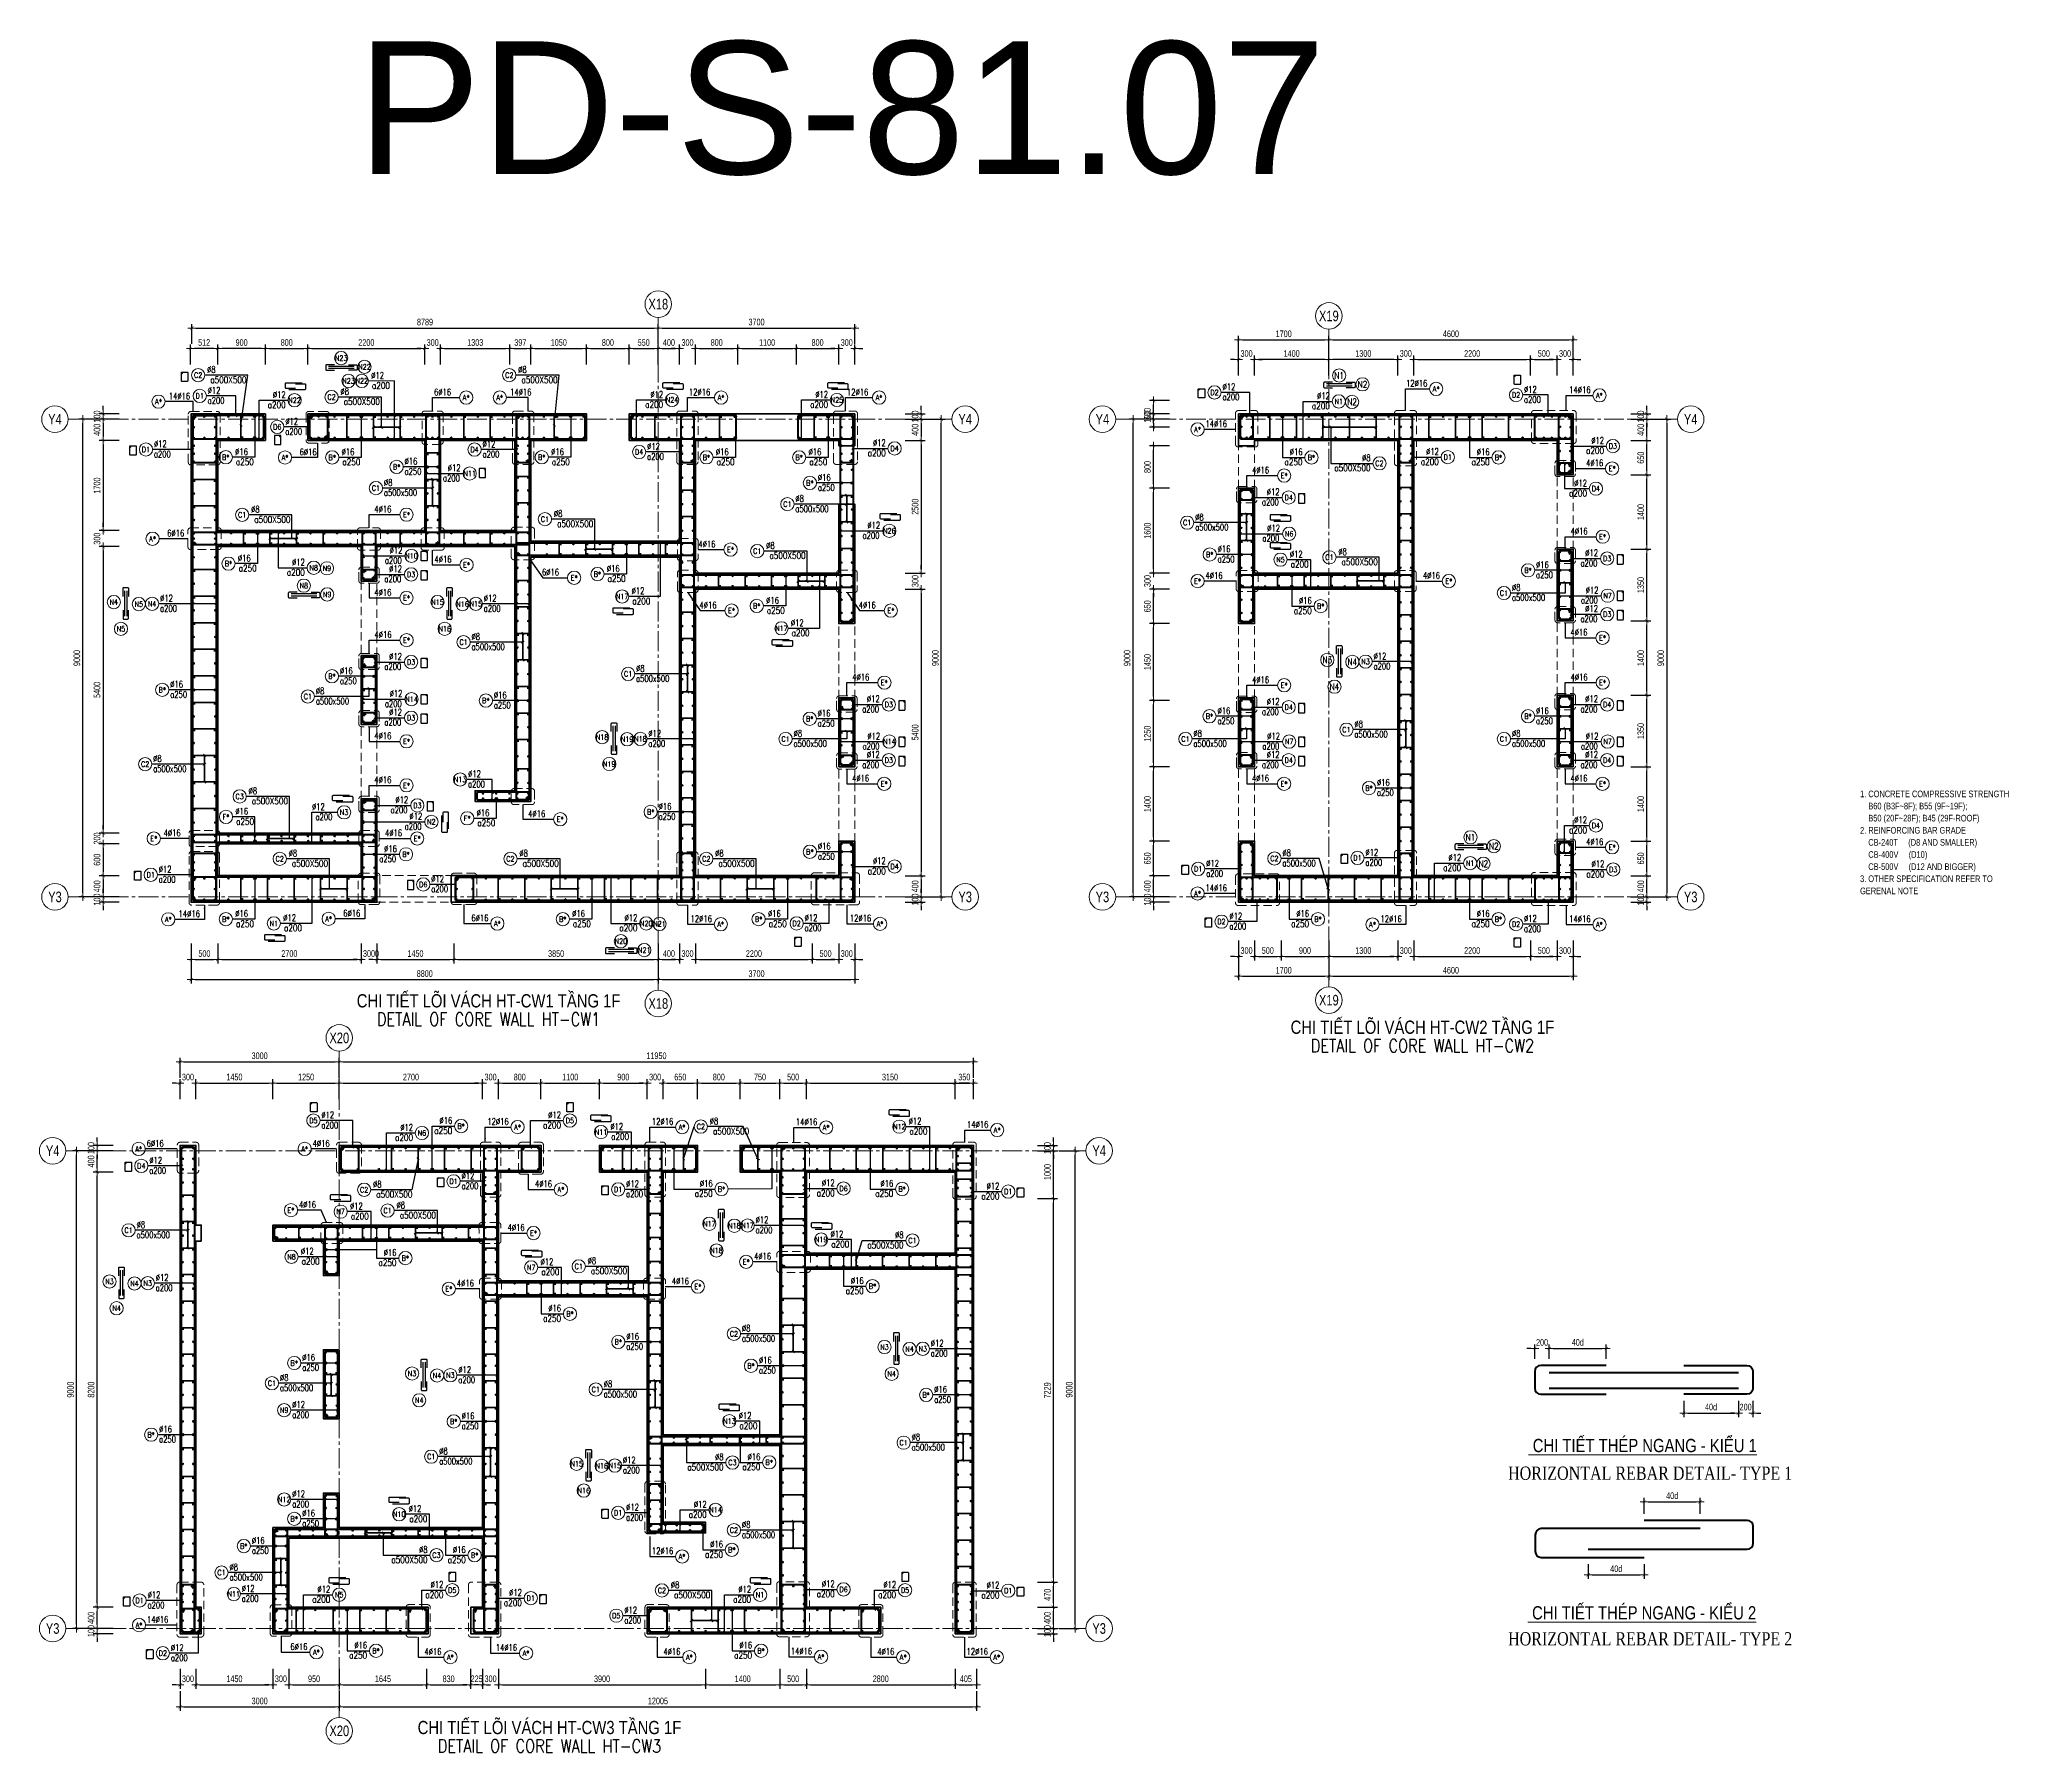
# Model space of a CAD drawing. Header units: millimetres. Extents: x 738475 to 1279438, y -34239 to 156422.
# Drawn here: x 1061413 to 1098509, y 124144 to 156422 of the extents above; entities that cross this region are included whole.
import ezdxf
from ezdxf.enums import TextEntityAlignment as Align

# ---------------------------------------------------------------- set-up
doc = ezdxf.new("R2010")
doc.units = ezdxf.units.MM
doc.header["$MEASUREMENT"] = 0
for name, pattern in [('HIDDEN', [9.525, 6.35, -3.175]), ('HIDDEN2', [4.7625, 3.175, -1.5875]), ('HT_Dim Grid$0$CENTER2', [1.125, 0.75, -0.125, 0.125, -0.125]), ('HT_Grid$0$CENTER2', [1.125, 0.75, -0.125, 0.125, -0.125])]:
    doc.linetypes.add(name, pattern=pattern)
doc.layers.get('0').update_dxf_attribs({"lineweight": 20})
doc.layers.get('Defpoints').update_dxf_attribs({"color": 151, "lineweight": 9})
for name, color, linetype in [('Hidden', 9, 'HIDDEN'), ('Leader', 6, 'Continuous'), ('Ligature', 1, 'Continuous'), ('Reinforcement', 4, 'Continuous'), ('TIT1', 3, 'Continuous')]:
    doc.layers.add(name, color=color, linetype=linetype)
for name, color, linetype, lineweight in [('HT_Core wall _2F$0$NDC_S_WALL', 6, 'Continuous', 25), ('HT_Dim Grid$0$NDC_S_AXIS', 5, 'HT_Dim Grid$0$CENTER2', 13), ('HT_Dim Grid$0$NDC_S_SYMBOL', 1, 'Continuous', 15), ('HT_Dim Grid$0$NDC_S_TEXT SYMBOL', 7, 'Continuous', 20), ('HT_Grid$0$NDC_S_AXIS', 5, 'HT_Grid$0$CENTER2', 13), ('KC-LEADER', 153, 'Continuous', 18), ('KC-THEP', 6, 'Continuous', 40), ('NDC_S_ANNO', 7, 'Continuous', 20), ('NDC_S_BEAM', 3, 'HIDDEN2', 20), ('NDC_S_DIM', 1, 'Continuous', 15), ('NDC_S_ENG TEXT', 2, 'Continuous', 20), ('NDC_S_ENG TITLE', 3, 'Continuous', 20), ('NDC_S_HIDDEN', 8, 'HIDDEN2', 13), ('NDC_S_LEADER', 1, 'Continuous', 15), ('NDC_S_REBAR', 4, 'Continuous', 35), ('NDC_S_STIRRUP', 4, 'Continuous', 40), ('NDC_S_TEXT SYMBOL', 7, 'Continuous', 20), ('NDC_S_VN TEXT', 7, 'Continuous', 20), ('NDC_S_VN TITLE', 6, 'Continuous', 35), ('NDC_S_WALL', 6, 'Continuous', 35), ('OF_Core wall_1.2(B1-19F)$0$NDC_S_WALL', 6, 'Continuous', 35)]:
    doc.layers.add(name, color=color, linetype=linetype, lineweight=lineweight)
doc.styles.add('ARIAL', font='arial.ttf', dxfattribs={"width": 0.8})
doc.styles.add('HT_Dim Grid$0$NDC_ANNO', font='', dxfattribs={"width": 0.8})
doc.styles.add('NDC_ANNO', font='', dxfattribs={"width": 0.8})
doc.styles.add('NDC_ARIAL', font='arial.ttf', dxfattribs={"width": 0.85})
doc.styles.add('NDC_DIM', font='', dxfattribs={"width": 0.75})
doc.styles.add('NDC_EN TXT', font='romans.shx', dxfattribs={"width": 0.8})
doc.styles.add('NDC_VIE TXT', font='arial.ttf', dxfattribs={"width": 0.8})
doc.styles.get("Standard").update_dxf_attribs({"font": 'arial.ttf'})
doc.styles.add('VNTIMEH', font='vntimeh.shx', dxfattribs={"width": 0.8, "bigfont": 'vns.shx'})
doc.styles.get('HT_Dim Grid$0$NDC_ANNO').set_extended_font_data('Dotum')
doc.styles.get('NDC_ANNO').set_extended_font_data('Dotum')
doc.styles.get('NDC_DIM').set_extended_font_data('Dotum')
doc.dimstyles.new('NDC_1-50', dxfattribs={"dimscale": 50, "dimtxt": 2.5, "dimasz": 1, "dimexe": 1.5, "dimexo": 0, "dimgap": 0.8, "dimtad": 1, "dimdec": 0, "dimdsep": 46, "dimtxsty": 'NDC_ARIAL', "dimblk": 'DIMMARK', "dimcen": 49999.938995, "dimdle": 1.5, "dimclrd": 1, "dimclre": 1, "dimclrt": 3, "dimadec": 0, "dimazin": 0, "dimtfac": 1, "dimtdec": 0, "dimtix": 1, "dimtmove": 2, "dimatfit": 3, "dimfxl": 1, "dimarcsym": 0})
doc.dimstyles.new('NDC_dim_30', dxfattribs={"dimscale": 30, "dimtxt": 2.5, "dimasz": 1.5, "dimexe": 1.5, "dimexo": 2.5, "dimgap": 1, "dimtad": 1, "dimdec": 0, "dimzin": 0, "dimdsep": 46, "dimtxsty": 'NDC_DIM', "dimblk": 'DIMMARK', "dimcen": 0.09, "dimdle": 1.2, "dimclrd": 1, "dimclre": 1, "dimclrt": 3, "dimadec": 0, "dimazin": 0, "dimtfac": 1, "dimtdec": 0, "dimtix": 1, "dimtofl": 0, "dimtmove": 0, "dimatfit": 3, "dimfxl": 6, "dimfxlon": 1, "dimtolj": 1, "dimtzin": 0, "dimarcsym": 0})
doc.dimstyles.new('NDC_dim_50', dxfattribs={"dimscale": 50, "dimtxt": 2.5, "dimasz": 1.5, "dimexe": 1.5, "dimexo": 2.5, "dimgap": 1, "dimtad": 1, "dimdec": 0, "dimzin": 0, "dimdsep": 46, "dimtxsty": 'NDC_DIM', "dimblk": 'DIMMARK', "dimcen": 0.09, "dimdle": 1.2, "dimclrd": 1, "dimclre": 1, "dimclrt": 3, "dimadec": 0, "dimazin": 0, "dimtfac": 1, "dimtdec": 0, "dimtix": 1, "dimtofl": 0, "dimtmove": 0, "dimatfit": 3, "dimfxl": 6, "dimfxlon": 1, "dimtolj": 1, "dimtzin": 0, "dimarcsym": 0})

msp = doc.modelspace()

# ---------------------------------------------------------------- texts
at = {"layer": 'NDC_S_ENG TEXT'}
msp.add_text('PD-S-81.07', height=2500, dxfattribs=at).set_placement((1067398.317, 153884.515))
at = {"layer": 'NDC_S_ENG TITLE', "style": 'VNTIMEH', "width": 0.8}
for s, p in [('horizontal rebar detail- type 1', (1089079.704, 129283.766)), ('horizontal rebar detail- type 2', (1089079.704, 126163.424))]:
    msp.add_text(s, height=250, dxfattribs=at).set_placement(p)
at = {"layer": 'NDC_S_VN TEXT', "style": 'ARIAL', "width": 0.8}
for s, p in [('%%u CHI TIẾT THÉP NGANG - KIỂU 1', (1089466.457, 129804.906)), ('%%u CHI TIẾT THÉP NGANG - KIỂU 2', (1089454.086, 126652.989))]:
    msp.add_text(s, height=250, dxfattribs=at).set_placement(p)
at = {"layer": 'NDC_S_VN TEXT', "color": 7, "style": 'NDC_EN TXT', "width": 0.8}
for tag, height, p in [('N23', 100, (1067098.043, 150417.567)), ('N22', 100, (1067538.144, 150251.81)), ('N23', 100, (1067236.614, 149986.463)), ('N1', 125, (1085896.933, 150088.413)), ('N2', 125, (1086337.034, 149922.656)), ('N2', 125, (1086140.204, 149591.142)), ('N8', 100, (1066394.195, 146130.037)), ('N9', 100, (1066830.469, 146456.313)), ('N4', 100, (1062815.33, 145821.201)), ('N5', 100, (1063286.299, 145783.041)), ('N9', 100, (1066834.296, 145964.28)), ('N15', 100, (1068913.373, 145821.201)), ('N16', 100, (1069384.342, 145783.041)), ('N5', 100, (1062949.778, 145316.198)), ('N16', 100, (1069047.821, 145316.198)), ('N3', 125, (1085674.625, 144731.299)), ('N4', 125, (1086145.594, 144693.139)), ('N4', 125, (1085809.073, 144226.296)), ('N18', 100, (1072013.373, 143274.632)), ('N19', 100, (1072484.342, 143236.472)), ('N19', 100, (1072147.821, 142769.629)), ('N1', 125, (1088370.984, 141388.413)), ('N2', 125, (1088811.086, 141222.656)), ('N2', 125, (1088614.256, 140891.142)), ('N20', 100, (1072367.179, 139430.037)), ('N21', 100, (1073094.795, 139756.313)), ('N21', 100, (1072807.28, 139264.28)), ('N17', 100, (1074033.506, 134109.036)), ('N18', 100, (1074504.475, 134070.876)), ('N18', 100, (1074167.954, 133604.033)), ('N3', 100, (1062733.506, 133020.661)), ('N4', 100, (1063204.475, 132982.501)), ('N4', 100, (1062867.954, 132515.658)), ('N3', 100, (1077333.478, 131785.741)), ('N4', 100, (1077804.447, 131747.581)), ('N3', 100, (1068433.506, 131286.804)), ('N4', 100, (1077467.926, 131280.738)), ('N4', 100, (1068904.475, 131248.644)), ('N4', 100, (1068567.954, 130781.801)), ('N15', 100, (1071533.506, 129585.068)), ('N16', 100, (1072004.475, 129546.908)), ('N16', 100, (1071667.954, 129080.065))]:
    msp.add_attdef(tag, text='3', height=height, dxfattribs=at).set_placement(p, align=Align.MIDDLE)
at = {"layer": 'TIT1', "insert": (1095710.39, 142269.24), "char_height": 125, "width": 2732.79787, "attachment_point": 1, "line_spacing_factor": 1.096296, "style": 'ARIAL'}
msp.add_mtext('\\A1;1. CONCRETE COMPRESSIVE STRENGTH\\P    B60 (B3F~8F); B55 (9F~19F);\\P    B50 (20F~28F); B45 (29F-ROOF)\\P2. REINFORCING BAR GRADE\\P    CB-240T     (D8 AND SMALLER)\\P    CB-400V     (D10)\\P    CB-500V     (D12 AND BIGGER)\\P3. OTHER SPECIFICATION REFER TO GERENAL NOTE ', dxfattribs=at)

# ---------------------------------------------------------------- blocks, each defined once
blk = doc.blocks.new('THEP')
at = {"layer": 'KC-LEADER', "color": 6}
blk.add_circle((0, 0), 14, dxfattribs=at)
at = {"layer": 'KC-THEP'}
for p, q in [((-14, 0), (14, 0)), ((10, 10), (-10, -10)), ((-10, 10), (10, -10)), ((0, 14), (0, -14))]:
    blk.add_line(p, q, dxfattribs=at)
blk = doc.blocks.new('DIMMARK')
at = {"layer": 'NDC_S_DIM', "color": 1}
blk.add_line((-1.5, 0), (1, 0), dxfattribs=at)
at = {"layer": 'NDC_S_DIM', "color": 2, "const_width": 0.1}
blk.add_lwpolyline([(-0.42, -0.42), (0.42, 0.42)], dxfattribs=at)
blk = doc.blocks.new('*U9')
blk.add_circle((2.5, 0), 2.5)
at = {"layer": 'NDC_S_VN TEXT', "color": 3, "style": 'NDC_EN TXT', "width": 0.75}
blk.add_attdef('DK2', text='', height=2.5, dxfattribs=at).set_placement((-0.85, 0.85), align=Align.RIGHT)
at = {"layer": 'NDC_S_VN TEXT', "color": 7, "style": 'NDC_EN TXT', "width": 0.8}
blk.add_attdef('SH3', text='', height=2, dxfattribs=at).set_placement((2.5, 0), align=Align.MIDDLE)
blk = doc.blocks.new('*U11')
blk.add_circle((-2.5, 0), 2.5)
at = {"layer": 'NDC_S_VN TEXT', "color": 7, "style": 'NDC_EN TXT', "width": 0.8}
blk.add_attdef('SH2', text='', height=2, dxfattribs=at).set_placement((-2.5, 0), align=Align.MIDDLE)
at = {"layer": 'NDC_S_VN TEXT', "color": 3, "style": 'NDC_EN TXT', "width": 0.75}
for tag, p in [('DK1', (0.5, 0.85)), ('KC1', (0.5, -2.97))]:
    blk.add_attdef(tag, p, '', height=2.5, dxfattribs=at)
blk = doc.blocks.new('*U10')
blk.add_circle((2.5, 0), 2.5)
at = {"layer": 'NDC_S_VN TEXT', "color": 3, "style": 'NDC_EN TXT'}
for tag, width, p in [('DK2', 0.75, (-0.85, 0.85)), ('KC2', 0.8, (-0.85, -2.97))]:
    blk.add_attdef(tag, text='', height=2.5, dxfattribs=dict(at, width=width)).set_placement(p, align=Align.RIGHT)
at = {"layer": 'NDC_S_VN TEXT', "color": 7, "style": 'NDC_EN TXT', "width": 0.8}
blk.add_attdef('SH3', text='', height=2, dxfattribs=at).set_placement((2.5, 0), align=Align.MIDDLE)
blk = doc.blocks.new('A$C72321851')
at = {"layer": 'Ligature'}
for points in [[(-61, -129), (-61, 171, -0.414214), (-43, 189), (26, 189, -0.414214), (43, 171), (43, -4)], [(-40, -4), (-40, -180, 0.414214), (-22, -197), (47, -197, 0.414214), (65, -180), (65, 121)]]:
    blk.add_lwpolyline(points, format="xyb", dxfattribs=at)
blk = doc.blocks.new('*U13')
blk.add_circle((-2.5, 0), 2.5)
at = {"layer": 'NDC_S_VN TEXT', "color": 7, "style": 'NDC_EN TXT', "width": 0.8}
blk.add_attdef('SH2', text='', height=2, dxfattribs=at).set_placement((-2.5, 0), align=Align.MIDDLE)
at = {"layer": 'NDC_S_VN TEXT', "color": 3, "style": 'NDC_EN TXT', "width": 0.75}
blk.add_attdef('DK1', (0.5, 0.85), '', height=2.5, dxfattribs=at)
blk = doc.blocks.new('A$C7BC65A55')
at = {"layer": 'Ligature'}
for p, q in [((-15, 372, 0), (-15, 39, 0)), ((15, 372, 0), (15, 39, 0))]:
    blk.add_line(p, q, dxfattribs=at)
for points in [[(-36, 297), (-36, 401, -0.414214), (-24, 413), (24, 413, -0.414214), (36, 401), (36, 297)], [(-36, 117), (-36, 12, 0.414214), (-24, 0), (24, 0, 0.414214), (36, 12), (36, 117)]]:
    blk.add_lwpolyline(points, format="xyb", dxfattribs=at)
blk = doc.blocks.new('*U12')
blk.add_circle((-2.5, 0), 2.5)
at = {"layer": 'NDC_S_VN TEXT', "color": 7, "style": 'NDC_EN TXT', "width": 0.8}
blk.add_attdef('SH2', text='', height=2, dxfattribs=at).set_placement((-2.5, 0), align=Align.MIDDLE)
at = {"layer": 'NDC_S_VN TEXT', "color": 3, "style": 'NDC_EN TXT', "width": 0.75}
for tag, p in [('DK1', (0.5, 0.85)), ('KC1', (0.5, -2.97))]:
    blk.add_attdef(tag, p, '', height=2.5, dxfattribs=at)
blk = doc.blocks.new('*D975')
at = {"layer": 'Defpoints', "color": 0, "transparency": 16777216}
for p in [(1062613, 149366), (1064272, 149366), (1064283, 149266)]:
    blk.add_point(p, dxfattribs=at)
at = {"layer": 'NDC_S_DIM', "color": 1, "lineweight": -2, "transparency": 16777216}
for p, q in [((1062613, 149441), (1062613, 149516)), ((1062913, 149366), (1062538, 149366)), ((1062913, 149266), (1062538, 149266)), ((1062613, 149191), (1062613, 149116))]:
    blk.add_line(p, q, dxfattribs=at)
at = {"layer": 'NDC_S_DIM', "color": 1, "lineweight": -2, "transparency": 16777216, "xscale": 75, "yscale": 75, "zscale": 75}
for p, rotation in [((1062613, 149366), 270), ((1062613, 149266), 90)]:
    blk.add_blockref('DIMMARK', p, dxfattribs=dict(at, rotation=rotation))
at = {"layer": 'NDC_S_DIM', "color": 3, "transparency": 16777216, "insert": (1062500, 149316), "char_height": 125, "attachment_point": 5, "rotation": 90, "style": 'NDC_DIM'}
blk.add_mtext('\\A1;100', dxfattribs=at)
blk = doc.blocks.new('*D976')
at = {"layer": 'Defpoints', "color": 0, "transparency": 16777216}
for p in [(1062231, 149266), (1064283, 149266), (1064272, 140266)]:
    blk.add_point(p, dxfattribs=at)
at = {"layer": 'NDC_S_DIM', "color": 1, "lineweight": -2, "transparency": 16777216}
for p, q in [((1062531, 149266), (1062156, 149266)), ((1062231, 140341), (1062231, 149191)), ((1062531, 140266), (1062156, 140266))]:
    blk.add_line(p, q, dxfattribs=at)
at = {"layer": 'NDC_S_DIM', "color": 1, "lineweight": -2, "transparency": 16777216, "xscale": 75, "yscale": 75, "zscale": 75}
for p, rotation in [((1062231, 149266), 90), ((1062231, 140266), 270)]:
    blk.add_blockref('DIMMARK', p, dxfattribs=dict(at, rotation=rotation))
at = {"layer": 'NDC_S_DIM', "color": 3, "transparency": 16777216, "insert": (1062119, 144766), "char_height": 125, "attachment_point": 5, "rotation": 90, "style": 'NDC_DIM'}
blk.add_mtext('\\A1;9000', dxfattribs=at)
blk = doc.blocks.new('*D989')
at = {"layer": 'Defpoints', "color": 0, "transparency": 16777216}
for p in [(1064772, 140748), (1064272, 140248), (1064772, 139086)]:
    blk.add_point(p, dxfattribs=at)
at = {"layer": 'NDC_S_DIM', "color": 1, "lineweight": -2, "transparency": 16777216}
for p, q in [((1064272, 139386), (1064272, 139011)), ((1064772, 139386), (1064772, 139011)), ((1064347, 139086), (1064697, 139086))]:
    blk.add_line(p, q, dxfattribs=at)
at = {"layer": 'NDC_S_DIM', "color": 1, "lineweight": -2, "transparency": 16777216, "xscale": 75, "yscale": 75, "zscale": 75, "rotation": 180}
blk.add_blockref('DIMMARK', (1064272, 139086), dxfattribs=at)
at = {"layer": 'NDC_S_DIM', "color": 1, "lineweight": -2, "transparency": 16777216, "xscale": 75, "yscale": 75, "zscale": 75}
blk.add_blockref('DIMMARK', (1064772, 139086), dxfattribs=at)
at = {"layer": 'NDC_S_DIM', "color": 3, "transparency": 16777216, "insert": (1064522, 139198), "char_height": 125, "attachment_point": 5, "style": 'NDC_DIM'}
blk.add_mtext('\\A1;500', dxfattribs=at)
blk = doc.blocks.new('*D990')
at = {"layer": 'Defpoints', "color": 0, "transparency": 16777216}
for p in [(1064772, 140748), (1067472, 140748), (1067472, 139086)]:
    blk.add_point(p, dxfattribs=at)
at = {"layer": 'NDC_S_DIM', "color": 1, "lineweight": -2, "transparency": 16777216}
for p, q in [((1064772, 139386), (1064772, 139011)), ((1067472, 139386), (1067472, 139011)), ((1064847, 139086), (1067397, 139086))]:
    blk.add_line(p, q, dxfattribs=at)
at = {"layer": 'NDC_S_DIM', "color": 1, "lineweight": -2, "transparency": 16777216, "xscale": 75, "yscale": 75, "zscale": 75, "rotation": 180}
blk.add_blockref('DIMMARK', (1064772, 139086), dxfattribs=at)
at = {"layer": 'NDC_S_DIM', "color": 1, "lineweight": -2, "transparency": 16777216, "xscale": 75, "yscale": 75, "zscale": 75}
blk.add_blockref('DIMMARK', (1067472, 139086), dxfattribs=at)
at = {"layer": 'NDC_S_DIM', "color": 3, "transparency": 16777216, "insert": (1066122, 139198), "char_height": 125, "attachment_point": 5, "style": 'NDC_DIM'}
blk.add_mtext('\\A1;2700', dxfattribs=at)
blk = doc.blocks.new('*D991')
at = {"layer": 'Defpoints', "color": 0, "transparency": 16777216}
for p in [(1067472, 140748), (1067772, 140748), (1067772, 139086)]:
    blk.add_point(p, dxfattribs=at)
at = {"layer": 'NDC_S_DIM', "color": 1, "lineweight": -2, "transparency": 16777216}
for p, q in [((1067472, 139386), (1067472, 139011)), ((1067772, 139386), (1067772, 139011)), ((1067397, 139086), (1067322, 139086)), ((1067847, 139086), (1067922, 139086))]:
    blk.add_line(p, q, dxfattribs=at)
at = {"layer": 'NDC_S_DIM', "color": 1, "lineweight": -2, "transparency": 16777216, "xscale": 75, "yscale": 75, "zscale": 75}
blk.add_blockref('DIMMARK', (1067472, 139086), dxfattribs=at)
at = {"layer": 'NDC_S_DIM', "color": 1, "lineweight": -2, "transparency": 16777216, "xscale": 75, "yscale": 75, "zscale": 75, "rotation": 180}
blk.add_blockref('DIMMARK', (1067772, 139086), dxfattribs=at)
at = {"layer": 'NDC_S_DIM', "color": 3, "transparency": 16777216, "insert": (1067622, 139198), "char_height": 125, "attachment_point": 5, "style": 'NDC_DIM'}
blk.add_mtext('\\A1;300', dxfattribs=at)
blk = doc.blocks.new('*D992')
at = {"layer": 'Defpoints', "color": 0, "transparency": 16777216}
for p in [(1067772, 140748), (1067772, 140748), (1067772, 139086)]:
    blk.add_point(p, dxfattribs=at)
at = {"layer": 'NDC_S_DIM', "color": 1, "lineweight": -2, "transparency": 16777216}
for p, q in [((1067772, 139386), (1067772, 139011)), ((1067772, 139386), (1067772, 139011)), ((1067697, 139086), (1067622, 139086)), ((1067847, 139086), (1067922, 139086))]:
    blk.add_line(p, q, dxfattribs=at)
at = {"layer": 'NDC_S_DIM', "color": 1, "lineweight": -2, "transparency": 16777216, "xscale": 75, "yscale": 75, "zscale": 75}
blk.add_blockref('DIMMARK', (1067772, 139086), dxfattribs=at)
at = {"layer": 'NDC_S_DIM', "color": 1, "lineweight": -2, "transparency": 16777216, "xscale": 75, "yscale": 75, "zscale": 75, "rotation": 180}
blk.add_blockref('DIMMARK', (1067772, 139086), dxfattribs=at)
at = {"layer": 'NDC_S_DIM', "color": 3, "transparency": 16777216, "insert": (1067772, 139198), "char_height": 125, "attachment_point": 5, "style": 'NDC_DIM'}
blk.add_mtext('\\A1;0', dxfattribs=at)
blk = doc.blocks.new('*D993')
at = {"layer": 'Defpoints', "color": 0, "transparency": 16777216}
for p in [(1067772, 140748), (1069222, 140248), (1069222, 139086)]:
    blk.add_point(p, dxfattribs=at)
at = {"layer": 'NDC_S_DIM', "color": 1, "lineweight": -2, "transparency": 16777216}
for p, q in [((1067772, 139386), (1067772, 139011)), ((1069222, 139386), (1069222, 139011)), ((1067847, 139086), (1069147, 139086))]:
    blk.add_line(p, q, dxfattribs=at)
at = {"layer": 'NDC_S_DIM', "color": 1, "lineweight": -2, "transparency": 16777216, "xscale": 75, "yscale": 75, "zscale": 75, "rotation": 180}
blk.add_blockref('DIMMARK', (1067772, 139086), dxfattribs=at)
at = {"layer": 'NDC_S_DIM', "color": 1, "lineweight": -2, "transparency": 16777216, "xscale": 75, "yscale": 75, "zscale": 75}
blk.add_blockref('DIMMARK', (1069222, 139086), dxfattribs=at)
at = {"layer": 'NDC_S_DIM', "color": 3, "transparency": 16777216, "insert": (1068497, 139198), "char_height": 125, "attachment_point": 5, "style": 'NDC_DIM'}
blk.add_mtext('\\A1;1450', dxfattribs=at)
blk = doc.blocks.new('*D994')
at = {"layer": 'Defpoints', "color": 0, "transparency": 16777216}
for p in [(1073072, 140748), (1069222, 140248), (1073072, 139086)]:
    blk.add_point(p, dxfattribs=at)
at = {"layer": 'NDC_S_DIM', "color": 1, "lineweight": -2, "transparency": 16777216}
for p, q in [((1069222, 139386), (1069222, 139011)), ((1073072, 139386), (1073072, 139011)), ((1069297, 139086), (1072997, 139086))]:
    blk.add_line(p, q, dxfattribs=at)
at = {"layer": 'NDC_S_DIM', "color": 1, "lineweight": -2, "transparency": 16777216, "xscale": 75, "yscale": 75, "zscale": 75, "rotation": 180}
blk.add_blockref('DIMMARK', (1069222, 139086), dxfattribs=at)
at = {"layer": 'NDC_S_DIM', "color": 1, "lineweight": -2, "transparency": 16777216, "xscale": 75, "yscale": 75, "zscale": 75}
blk.add_blockref('DIMMARK', (1073072, 139086), dxfattribs=at)
at = {"layer": 'NDC_S_DIM', "color": 3, "transparency": 16777216, "insert": (1071147, 139198), "char_height": 125, "attachment_point": 5, "style": 'NDC_DIM'}
blk.add_mtext('\\A1;3850', dxfattribs=at)
blk = doc.blocks.new('*D995')
at = {"layer": 'Defpoints', "color": 0, "transparency": 16777216}
for p in [(1073472, 140748), (1073772, 140748), (1073772, 139086)]:
    blk.add_point(p, dxfattribs=at)
at = {"layer": 'NDC_S_DIM', "color": 1, "lineweight": -2, "transparency": 16777216}
for p, q in [((1073472, 139386), (1073472, 139011)), ((1073772, 139386), (1073772, 139011)), ((1073397, 139086), (1073322, 139086)), ((1073847, 139086), (1073922, 139086))]:
    blk.add_line(p, q, dxfattribs=at)
at = {"layer": 'NDC_S_DIM', "color": 1, "lineweight": -2, "transparency": 16777216, "xscale": 75, "yscale": 75, "zscale": 75}
blk.add_blockref('DIMMARK', (1073472, 139086), dxfattribs=at)
at = {"layer": 'NDC_S_DIM', "color": 1, "lineweight": -2, "transparency": 16777216, "xscale": 75, "yscale": 75, "zscale": 75, "rotation": 180}
blk.add_blockref('DIMMARK', (1073772, 139086), dxfattribs=at)
at = {"layer": 'NDC_S_DIM', "color": 3, "transparency": 16777216, "insert": (1073622, 139198), "char_height": 125, "attachment_point": 5, "style": 'NDC_DIM'}
blk.add_mtext('\\A1;300', dxfattribs=at)
blk = doc.blocks.new('*D996')
at = {"layer": 'Defpoints', "color": 0, "transparency": 16777216}
for p in [(1073772, 140748), (1075971, 140370), (1075971, 139086)]:
    blk.add_point(p, dxfattribs=at)
at = {"layer": 'NDC_S_DIM', "color": 1, "lineweight": -2, "transparency": 16777216}
for p, q in [((1073772, 139386), (1073772, 139011)), ((1075971, 139386), (1075971, 139011)), ((1073847, 139086), (1075896, 139086))]:
    blk.add_line(p, q, dxfattribs=at)
at = {"layer": 'NDC_S_DIM', "color": 1, "lineweight": -2, "transparency": 16777216, "xscale": 75, "yscale": 75, "zscale": 75, "rotation": 180}
blk.add_blockref('DIMMARK', (1073772, 139086), dxfattribs=at)
at = {"layer": 'NDC_S_DIM', "color": 1, "lineweight": -2, "transparency": 16777216, "xscale": 75, "yscale": 75, "zscale": 75}
blk.add_blockref('DIMMARK', (1075971, 139086), dxfattribs=at)
at = {"layer": 'NDC_S_DIM', "color": 3, "transparency": 16777216, "insert": (1074872, 139198), "char_height": 125, "attachment_point": 5, "style": 'NDC_DIM'}
blk.add_mtext('\\A1;2200', dxfattribs=at)
blk = doc.blocks.new('*D997')
at = {"layer": 'Defpoints', "color": 0, "transparency": 16777216}
for p in [(1076472, 140748), (1075971, 140370), (1076472, 139086)]:
    blk.add_point(p, dxfattribs=at)
at = {"layer": 'NDC_S_DIM', "color": 1, "lineweight": -2, "transparency": 16777216}
for p, q in [((1075971, 139386), (1075971, 139011)), ((1076472, 139386), (1076472, 139011)), ((1076046, 139086), (1076397, 139086))]:
    blk.add_line(p, q, dxfattribs=at)
at = {"layer": 'NDC_S_DIM', "color": 1, "lineweight": -2, "transparency": 16777216, "xscale": 75, "yscale": 75, "zscale": 75, "rotation": 180}
blk.add_blockref('DIMMARK', (1075971, 139086), dxfattribs=at)
at = {"layer": 'NDC_S_DIM', "color": 1, "lineweight": -2, "transparency": 16777216, "xscale": 75, "yscale": 75, "zscale": 75}
blk.add_blockref('DIMMARK', (1076472, 139086), dxfattribs=at)
at = {"layer": 'NDC_S_DIM', "color": 3, "transparency": 16777216, "insert": (1076222, 139198), "char_height": 125, "attachment_point": 5, "style": 'NDC_DIM'}
blk.add_mtext('\\A1;500', dxfattribs=at)
blk = doc.blocks.new('*D998')
at = {"layer": 'Defpoints', "color": 0, "transparency": 16777216}
for p in [(1076772, 145498), (1076472, 140748), (1076772, 139086)]:
    blk.add_point(p, dxfattribs=at)
at = {"layer": 'NDC_S_DIM', "color": 1, "lineweight": -2, "transparency": 16777216}
for p, q in [((1076472, 139386), (1076472, 139011)), ((1076772, 139386), (1076772, 139011)), ((1076397, 139086), (1076322, 139086)), ((1076847, 139086), (1076922, 139086))]:
    blk.add_line(p, q, dxfattribs=at)
at = {"layer": 'NDC_S_DIM', "color": 1, "lineweight": -2, "transparency": 16777216, "xscale": 75, "yscale": 75, "zscale": 75}
blk.add_blockref('DIMMARK', (1076472, 139086), dxfattribs=at)
at = {"layer": 'NDC_S_DIM', "color": 1, "lineweight": -2, "transparency": 16777216, "xscale": 75, "yscale": 75, "zscale": 75, "rotation": 180}
blk.add_blockref('DIMMARK', (1076772, 139086), dxfattribs=at)
at = {"layer": 'NDC_S_DIM', "color": 3, "transparency": 16777216, "insert": (1076622, 139198), "char_height": 125, "attachment_point": 5, "style": 'NDC_DIM'}
blk.add_mtext('\\A1;300', dxfattribs=at)
blk = doc.blocks.new('*D999')
at = {"layer": 'Defpoints', "color": 0, "transparency": 16777216}
for p in [(1064272, 140248), (1073072, 140266), (1073072, 138708)]:
    blk.add_point(p, dxfattribs=at)
at = {"layer": 'NDC_S_DIM', "color": 1, "lineweight": -2, "transparency": 16777216}
for p, q in [((1064272, 139008), (1064272, 138633)), ((1073072, 139008), (1073072, 138633)), ((1064347, 138708), (1072997, 138708))]:
    blk.add_line(p, q, dxfattribs=at)
at = {"layer": 'NDC_S_DIM', "color": 1, "lineweight": -2, "transparency": 16777216, "xscale": 75, "yscale": 75, "zscale": 75, "rotation": 180}
blk.add_blockref('DIMMARK', (1064272, 138708), dxfattribs=at)
at = {"layer": 'NDC_S_DIM', "color": 1, "lineweight": -2, "transparency": 16777216, "xscale": 75, "yscale": 75, "zscale": 75}
blk.add_blockref('DIMMARK', (1073072, 138708), dxfattribs=at)
at = {"layer": 'NDC_S_DIM', "color": 3, "transparency": 16777216, "insert": (1068672, 138820), "char_height": 125, "attachment_point": 5, "style": 'NDC_DIM'}
blk.add_mtext('\\A1;8800', dxfattribs=at)
blk = doc.blocks.new('*D1000')
at = {"layer": 'Defpoints', "color": 0, "transparency": 16777216}
for p in [(1068972, 150598), (1068672, 148866), (1068972, 148866)]:
    blk.add_point(p, dxfattribs=at)
at = {"layer": 'NDC_S_DIM', "color": 1, "lineweight": -2, "transparency": 16777216}
for p, q in [((1068672, 150298), (1068672, 150673)), ((1068972, 150298), (1068972, 150673)), ((1068597, 150598), (1068522, 150598)), ((1069047, 150598), (1069122, 150598))]:
    blk.add_line(p, q, dxfattribs=at)
at = {"layer": 'NDC_S_DIM', "color": 1, "lineweight": -2, "transparency": 16777216, "xscale": 75, "yscale": 75, "zscale": 75}
blk.add_blockref('DIMMARK', (1068672, 150598), dxfattribs=at)
at = {"layer": 'NDC_S_DIM', "color": 1, "lineweight": -2, "transparency": 16777216, "xscale": 75, "yscale": 75, "zscale": 75, "rotation": 180}
blk.add_blockref('DIMMARK', (1068972, 150598), dxfattribs=at)
at = {"layer": 'NDC_S_DIM', "color": 3, "transparency": 16777216, "insert": (1068822, 150710), "char_height": 125, "attachment_point": 5, "style": 'NDC_DIM'}
blk.add_mtext('\\A1;300', dxfattribs=at)
blk = doc.blocks.new('*D1001')
at = {"layer": 'Defpoints', "color": 0, "transparency": 16777216}
for p in [(1066472, 150598), (1065672, 149336), (1066472, 149336)]:
    blk.add_point(p, dxfattribs=at)
at = {"layer": 'NDC_S_DIM', "color": 1, "lineweight": -2, "transparency": 16777216}
for p, q in [((1065672, 150298), (1065672, 150673)), ((1066472, 150298), (1066472, 150673)), ((1065747, 150598), (1066397, 150598))]:
    blk.add_line(p, q, dxfattribs=at)
at = {"layer": 'NDC_S_DIM', "color": 1, "lineweight": -2, "transparency": 16777216, "xscale": 75, "yscale": 75, "zscale": 75, "rotation": 180}
blk.add_blockref('DIMMARK', (1065672, 150598), dxfattribs=at)
at = {"layer": 'NDC_S_DIM', "color": 1, "lineweight": -2, "transparency": 16777216, "xscale": 75, "yscale": 75, "zscale": 75}
blk.add_blockref('DIMMARK', (1066472, 150598), dxfattribs=at)
at = {"layer": 'NDC_S_DIM', "color": 3, "transparency": 16777216, "insert": (1066072, 150710), "char_height": 125, "attachment_point": 5, "style": 'NDC_DIM'}
blk.add_mtext('\\A1;800', dxfattribs=at)
blk = doc.blocks.new('*D1002')
at = {"layer": 'Defpoints', "color": 0, "transparency": 16777216}
for p in [(1068672, 150598), (1066472, 149336), (1068672, 148866)]:
    blk.add_point(p, dxfattribs=at)
at = {"layer": 'NDC_S_DIM', "color": 1, "lineweight": -2, "transparency": 16777216}
for p, q in [((1066472, 150298), (1066472, 150673)), ((1068672, 150298), (1068672, 150673)), ((1066547, 150598), (1068597, 150598))]:
    blk.add_line(p, q, dxfattribs=at)
at = {"layer": 'NDC_S_DIM', "color": 1, "lineweight": -2, "transparency": 16777216, "xscale": 75, "yscale": 75, "zscale": 75, "rotation": 180}
blk.add_blockref('DIMMARK', (1066472, 150598), dxfattribs=at)
at = {"layer": 'NDC_S_DIM', "color": 1, "lineweight": -2, "transparency": 16777216, "xscale": 75, "yscale": 75, "zscale": 75}
blk.add_blockref('DIMMARK', (1068672, 150598), dxfattribs=at)
at = {"layer": 'NDC_S_DIM', "color": 3, "transparency": 16777216, "insert": (1067572, 150710), "char_height": 125, "attachment_point": 5, "style": 'NDC_DIM'}
blk.add_mtext('\\A1;2200', dxfattribs=at)
blk = doc.blocks.new('*D1003')
at = {"layer": 'Defpoints', "color": 0, "transparency": 16777216}
for p in [(1073072, 150984), (1073072, 150081), (1064283, 149286)]:
    blk.add_point(p, dxfattribs=at)
at = {"layer": 'NDC_S_DIM', "color": 1, "lineweight": -2, "transparency": 16777216}
for p, q in [((1064283, 150684), (1064283, 151059)), ((1064358, 150984), (1072997, 150984)), ((1073072, 150684), (1073072, 151059))]:
    blk.add_line(p, q, dxfattribs=at)
at = {"layer": 'NDC_S_DIM', "color": 1, "lineweight": -2, "transparency": 16777216, "xscale": 75, "yscale": 75, "zscale": 75, "rotation": 180}
blk.add_blockref('DIMMARK', (1064283, 150984), dxfattribs=at)
at = {"layer": 'NDC_S_DIM', "color": 1, "lineweight": -2, "transparency": 16777216, "xscale": 75, "yscale": 75, "zscale": 75}
blk.add_blockref('DIMMARK', (1073072, 150984), dxfattribs=at)
at = {"layer": 'NDC_S_DIM', "color": 3, "transparency": 16777216, "insert": (1068677, 151096), "char_height": 125, "attachment_point": 5, "style": 'NDC_DIM'}
blk.add_mtext('\\A1;8789', dxfattribs=at)
blk = doc.blocks.new('*D1004')
at = {"layer": 'Defpoints', "color": 0, "transparency": 16777216}
for p in [(1076772, 149366), (1076772, 149266), (1078023, 149366)]:
    blk.add_point(p, dxfattribs=at)
at = {"layer": 'NDC_S_DIM', "color": 1, "lineweight": -2, "transparency": 16777216}
for p, q in [((1078023, 149441), (1078023, 149516)), ((1077723, 149366), (1078098, 149366)), ((1077723, 149266), (1078098, 149266)), ((1078023, 149191), (1078023, 149116))]:
    blk.add_line(p, q, dxfattribs=at)
at = {"layer": 'NDC_S_DIM', "color": 1, "lineweight": -2, "transparency": 16777216, "xscale": 75, "yscale": 75, "zscale": 75}
for p, rotation in [((1078023, 149366), 270), ((1078023, 149266), 90)]:
    blk.add_blockref('DIMMARK', p, dxfattribs=dict(at, rotation=rotation))
at = {"layer": 'NDC_S_DIM', "color": 3, "transparency": 16777216, "insert": (1077911, 149316), "char_height": 125, "attachment_point": 5, "rotation": 90, "style": 'NDC_DIM'}
blk.add_mtext('\\A1;100', dxfattribs=at)
blk = doc.blocks.new('*D1005')
at = {"layer": 'Defpoints', "color": 0, "transparency": 16777216}
for p in [(1076772, 149266), (1078403, 149266), (1076772, 140266)]:
    blk.add_point(p, dxfattribs=at)
at = {"layer": 'NDC_S_DIM', "color": 1, "lineweight": -2, "transparency": 16777216}
for p, q in [((1078103, 149266), (1078478, 149266)), ((1078403, 140341), (1078403, 149191)), ((1078103, 140266), (1078478, 140266))]:
    blk.add_line(p, q, dxfattribs=at)
at = {"layer": 'NDC_S_DIM', "color": 1, "lineweight": -2, "transparency": 16777216, "xscale": 75, "yscale": 75, "zscale": 75}
for p, rotation in [((1078403, 149266), 90), ((1078403, 140266), 270)]:
    blk.add_blockref('DIMMARK', p, dxfattribs=dict(at, rotation=rotation))
at = {"layer": 'NDC_S_DIM', "color": 3, "transparency": 16777216, "insert": (1078290, 144766), "char_height": 125, "attachment_point": 5, "rotation": 90, "style": 'NDC_DIM'}
blk.add_mtext('\\A1;9000', dxfattribs=at)
blk = doc.blocks.new('*D1006')
at = {"layer": 'Defpoints', "color": 0, "ltscale": 200, "transparency": 16777216}
for p in [(1064772, 150598), (1065672, 149336), (1064772, 148866)]:
    blk.add_point(p, dxfattribs=at)
at = {"layer": 'NDC_S_DIM', "color": 1, "lineweight": -2, "ltscale": 200, "transparency": 16777216}
for p, q in [((1064772, 150298), (1064772, 150673)), ((1065672, 150298), (1065672, 150673)), ((1065597, 150598), (1064847, 150598))]:
    blk.add_line(p, q, dxfattribs=at)
at = {"layer": 'NDC_S_DIM', "color": 1, "lineweight": -2, "ltscale": 200, "transparency": 16777216, "xscale": 75, "yscale": 75, "zscale": 75, "rotation": 180}
blk.add_blockref('DIMMARK', (1064772, 150598), dxfattribs=at)
at = {"layer": 'NDC_S_DIM', "color": 1, "lineweight": -2, "ltscale": 200, "transparency": 16777216, "xscale": 75, "yscale": 75, "zscale": 75}
blk.add_blockref('DIMMARK', (1065672, 150598), dxfattribs=at)
at = {"layer": 'NDC_S_DIM', "color": 3, "ltscale": 200, "transparency": 16777216, "insert": (1065222, 150710), "char_height": 125, "attachment_point": 5, "style": 'NDC_DIM'}
blk.add_mtext('\\A1;900', dxfattribs=at)
blk = doc.blocks.new('*D1007')
at = {"layer": 'Defpoints', "color": 0, "ltscale": 200, "transparency": 16777216}
for p in [(1064259, 150598), (1064259, 149366), (1064772, 148866)]:
    blk.add_point(p, dxfattribs=at)
at = {"layer": 'NDC_S_DIM', "color": 1, "lineweight": -2, "ltscale": 200, "transparency": 16777216}
for p, q in [((1064259, 150298), (1064259, 150673)), ((1064772, 150298), (1064772, 150673)), ((1064697, 150598), (1064334, 150598))]:
    blk.add_line(p, q, dxfattribs=at)
at = {"layer": 'NDC_S_DIM', "color": 1, "lineweight": -2, "ltscale": 200, "transparency": 16777216, "xscale": 75, "yscale": 75, "zscale": 75, "rotation": 180}
blk.add_blockref('DIMMARK', (1064259, 150598), dxfattribs=at)
at = {"layer": 'NDC_S_DIM', "color": 1, "lineweight": -2, "ltscale": 200, "transparency": 16777216, "xscale": 75, "yscale": 75, "zscale": 75}
blk.add_blockref('DIMMARK', (1064772, 150598), dxfattribs=at)
at = {"layer": 'NDC_S_DIM', "color": 3, "ltscale": 200, "transparency": 16777216, "insert": (1064516, 150710), "char_height": 125, "attachment_point": 5, "style": 'NDC_DIM'}
blk.add_mtext('\\A1;512', dxfattribs=at)
blk = doc.blocks.new('*U974')
at = {"layer": 'KC-THEP', "rotation": 9.66856443638095}
for p in [(-2, 200), (2, -200)]:
    blk.add_blockref('THEP', p, dxfattribs=at)
blk = doc.blocks.new('*U973')
at = {"layer": 'NDC_S_HIDDEN', "color": 0, "linetype": 'ByBlock', "lineweight": -2, "transparency": 16777216}
for p in [(0, 0), (250, 0), (500, 0), (750, 0)]:
    blk.add_blockref('*U974', p, dxfattribs=at)
blk = doc.blocks.new('*D982')
at = {"layer": 'Defpoints', "color": 0, "ltscale": 200, "transparency": 16777216}
for p in [(1070275, 150598), (1070275, 149270), (1068972, 148866)]:
    blk.add_point(p, dxfattribs=at)
at = {"layer": 'NDC_S_DIM', "color": 1, "lineweight": -2, "ltscale": 200, "transparency": 16777216}
for p, q in [((1068972, 150298), (1068972, 150673)), ((1070275, 150298), (1070275, 150673)), ((1069047, 150598), (1070200, 150598))]:
    blk.add_line(p, q, dxfattribs=at)
at = {"layer": 'NDC_S_DIM', "color": 1, "lineweight": -2, "ltscale": 200, "transparency": 16777216, "xscale": 75, "yscale": 75, "zscale": 75, "rotation": 180}
blk.add_blockref('DIMMARK', (1068972, 150598), dxfattribs=at)
at = {"layer": 'NDC_S_DIM', "color": 1, "lineweight": -2, "ltscale": 200, "transparency": 16777216, "xscale": 75, "yscale": 75, "zscale": 75}
blk.add_blockref('DIMMARK', (1070275, 150598), dxfattribs=at)
at = {"layer": 'NDC_S_DIM', "color": 3, "ltscale": 200, "transparency": 16777216, "insert": (1069623, 150710), "char_height": 125, "attachment_point": 5, "style": 'NDC_DIM'}
blk.add_mtext('\\A1;1303', dxfattribs=at)
blk = doc.blocks.new('*D983')
at = {"layer": 'Defpoints', "color": 0, "ltscale": 200, "transparency": 16777216}
for p in [(1070672, 150598), (1070275, 149270), (1070672, 148866)]:
    blk.add_point(p, dxfattribs=at)
at = {"layer": 'NDC_S_DIM', "color": 1, "lineweight": -2, "ltscale": 200, "transparency": 16777216}
for p, q in [((1070275, 150298), (1070275, 150673)), ((1070672, 150298), (1070672, 150673)), ((1070350, 150598), (1070597, 150598))]:
    blk.add_line(p, q, dxfattribs=at)
at = {"layer": 'NDC_S_DIM', "color": 1, "lineweight": -2, "ltscale": 200, "transparency": 16777216, "xscale": 75, "yscale": 75, "zscale": 75, "rotation": 180}
blk.add_blockref('DIMMARK', (1070275, 150598), dxfattribs=at)
at = {"layer": 'NDC_S_DIM', "color": 1, "lineweight": -2, "ltscale": 200, "transparency": 16777216, "xscale": 75, "yscale": 75, "zscale": 75}
blk.add_blockref('DIMMARK', (1070672, 150598), dxfattribs=at)
at = {"layer": 'NDC_S_DIM', "color": 3, "ltscale": 200, "transparency": 16777216, "insert": (1070473, 150710), "char_height": 125, "attachment_point": 5, "style": 'NDC_DIM'}
blk.add_mtext('\\A1;397', dxfattribs=at)
blk = doc.blocks.new('*D984')
at = {"layer": 'Defpoints', "color": 0, "ltscale": 200, "transparency": 16777216}
for p in [(1071722, 150598), (1070672, 148866), (1071722, 148866)]:
    blk.add_point(p, dxfattribs=at)
at = {"layer": 'NDC_S_DIM', "color": 1, "lineweight": -2, "ltscale": 200, "transparency": 16777216}
for p, q in [((1070672, 150298), (1070672, 150673)), ((1071722, 150298), (1071722, 150673)), ((1070747, 150598), (1071647, 150598))]:
    blk.add_line(p, q, dxfattribs=at)
at = {"layer": 'NDC_S_DIM', "color": 1, "lineweight": -2, "ltscale": 200, "transparency": 16777216, "xscale": 75, "yscale": 75, "zscale": 75, "rotation": 180}
blk.add_blockref('DIMMARK', (1070672, 150598), dxfattribs=at)
at = {"layer": 'NDC_S_DIM', "color": 1, "lineweight": -2, "ltscale": 200, "transparency": 16777216, "xscale": 75, "yscale": 75, "zscale": 75}
blk.add_blockref('DIMMARK', (1071722, 150598), dxfattribs=at)
at = {"layer": 'NDC_S_DIM', "color": 3, "ltscale": 200, "transparency": 16777216, "insert": (1071197, 150710), "char_height": 125, "attachment_point": 5, "style": 'NDC_DIM'}
blk.add_mtext('\\A1;1050', dxfattribs=at)
blk = doc.blocks.new('*D985')
at = {"layer": 'Defpoints', "color": 0, "ltscale": 200, "transparency": 16777216}
for p in [(1072522, 150598), (1071722, 148866), (1072522, 148866)]:
    blk.add_point(p, dxfattribs=at)
at = {"layer": 'NDC_S_DIM', "color": 1, "lineweight": -2, "ltscale": 200, "transparency": 16777216}
for p, q in [((1071722, 150298), (1071722, 150673)), ((1072522, 150298), (1072522, 150673)), ((1071797, 150598), (1072447, 150598))]:
    blk.add_line(p, q, dxfattribs=at)
at = {"layer": 'NDC_S_DIM', "color": 1, "lineweight": -2, "ltscale": 200, "transparency": 16777216, "xscale": 75, "yscale": 75, "zscale": 75, "rotation": 180}
blk.add_blockref('DIMMARK', (1071722, 150598), dxfattribs=at)
at = {"layer": 'NDC_S_DIM', "color": 1, "lineweight": -2, "ltscale": 200, "transparency": 16777216, "xscale": 75, "yscale": 75, "zscale": 75}
blk.add_blockref('DIMMARK', (1072522, 150598), dxfattribs=at)
at = {"layer": 'NDC_S_DIM', "color": 3, "ltscale": 200, "transparency": 16777216, "insert": (1072122, 150710), "char_height": 125, "attachment_point": 5, "style": 'NDC_DIM'}
blk.add_mtext('\\A1;800', dxfattribs=at)
blk = doc.blocks.new('*D986')
at = {"layer": 'Defpoints', "color": 0, "ltscale": 200, "transparency": 16777216}
for p in [(1073772, 150598), (1073472, 148866), (1073772, 148866)]:
    blk.add_point(p, dxfattribs=at)
at = {"layer": 'NDC_S_DIM', "color": 1, "lineweight": -2, "ltscale": 200, "transparency": 16777216}
for p, q in [((1073472, 150298), (1073472, 150673)), ((1073772, 150298), (1073772, 150673)), ((1073397, 150598), (1073322, 150598)), ((1073847, 150598), (1073922, 150598))]:
    blk.add_line(p, q, dxfattribs=at)
at = {"layer": 'NDC_S_DIM', "color": 1, "lineweight": -2, "ltscale": 200, "transparency": 16777216, "xscale": 75, "yscale": 75, "zscale": 75}
blk.add_blockref('DIMMARK', (1073472, 150598), dxfattribs=at)
at = {"layer": 'NDC_S_DIM', "color": 1, "lineweight": -2, "ltscale": 200, "transparency": 16777216, "xscale": 75, "yscale": 75, "zscale": 75, "rotation": 180}
blk.add_blockref('DIMMARK', (1073772, 150598), dxfattribs=at)
at = {"layer": 'NDC_S_DIM', "color": 3, "ltscale": 200, "transparency": 16777216, "insert": (1073622, 150710), "char_height": 125, "attachment_point": 5, "style": 'NDC_DIM'}
blk.add_mtext('\\A1;300', dxfattribs=at)
blk = doc.blocks.new('*D987')
at = {"layer": 'Defpoints', "color": 0, "ltscale": 200, "transparency": 16777216}
for p in [(1074572, 150598), (1073772, 148866), (1074572, 148866)]:
    blk.add_point(p, dxfattribs=at)
at = {"layer": 'NDC_S_DIM', "color": 1, "lineweight": -2, "ltscale": 200, "transparency": 16777216}
for p, q in [((1073772, 150298), (1073772, 150673)), ((1074572, 150298), (1074572, 150673)), ((1073847, 150598), (1074497, 150598))]:
    blk.add_line(p, q, dxfattribs=at)
at = {"layer": 'NDC_S_DIM', "color": 1, "lineweight": -2, "ltscale": 200, "transparency": 16777216, "xscale": 75, "yscale": 75, "zscale": 75, "rotation": 180}
blk.add_blockref('DIMMARK', (1073772, 150598), dxfattribs=at)
at = {"layer": 'NDC_S_DIM', "color": 1, "lineweight": -2, "ltscale": 200, "transparency": 16777216, "xscale": 75, "yscale": 75, "zscale": 75}
blk.add_blockref('DIMMARK', (1074572, 150598), dxfattribs=at)
at = {"layer": 'NDC_S_DIM', "color": 3, "ltscale": 200, "transparency": 16777216, "insert": (1074172, 150710), "char_height": 125, "attachment_point": 5, "style": 'NDC_DIM'}
blk.add_mtext('\\A1;800', dxfattribs=at)
blk = doc.blocks.new('*D988')
at = {"layer": 'Defpoints', "color": 0, "ltscale": 200, "transparency": 16777216}
for p in [(1075672, 150598), (1074572, 148866), (1075672, 148866)]:
    blk.add_point(p, dxfattribs=at)
at = {"layer": 'NDC_S_DIM', "color": 1, "lineweight": -2, "ltscale": 200, "transparency": 16777216}
for p, q in [((1074572, 150298), (1074572, 150673)), ((1075672, 150298), (1075672, 150673)), ((1074647, 150598), (1075597, 150598))]:
    blk.add_line(p, q, dxfattribs=at)
at = {"layer": 'NDC_S_DIM', "color": 1, "lineweight": -2, "ltscale": 200, "transparency": 16777216, "xscale": 75, "yscale": 75, "zscale": 75, "rotation": 180}
blk.add_blockref('DIMMARK', (1074572, 150598), dxfattribs=at)
at = {"layer": 'NDC_S_DIM', "color": 1, "lineweight": -2, "ltscale": 200, "transparency": 16777216, "xscale": 75, "yscale": 75, "zscale": 75}
blk.add_blockref('DIMMARK', (1075672, 150598), dxfattribs=at)
at = {"layer": 'NDC_S_DIM', "color": 3, "ltscale": 200, "transparency": 16777216, "insert": (1075122, 150710), "char_height": 125, "attachment_point": 5, "style": 'NDC_DIM'}
blk.add_mtext('\\A1;1100', dxfattribs=at)
blk = doc.blocks.new('*D1008')
at = {"layer": 'Defpoints', "color": 0, "ltscale": 200, "transparency": 16777216}
for p in [(1076472, 150598), (1075672, 148866), (1076472, 148866)]:
    blk.add_point(p, dxfattribs=at)
at = {"layer": 'NDC_S_DIM', "color": 1, "lineweight": -2, "ltscale": 200, "transparency": 16777216}
for p, q in [((1075672, 150298), (1075672, 150673)), ((1076472, 150298), (1076472, 150673)), ((1075747, 150598), (1076397, 150598))]:
    blk.add_line(p, q, dxfattribs=at)
at = {"layer": 'NDC_S_DIM', "color": 1, "lineweight": -2, "ltscale": 200, "transparency": 16777216, "xscale": 75, "yscale": 75, "zscale": 75, "rotation": 180}
blk.add_blockref('DIMMARK', (1075672, 150598), dxfattribs=at)
at = {"layer": 'NDC_S_DIM', "color": 1, "lineweight": -2, "ltscale": 200, "transparency": 16777216, "xscale": 75, "yscale": 75, "zscale": 75}
blk.add_blockref('DIMMARK', (1076472, 150598), dxfattribs=at)
at = {"layer": 'NDC_S_DIM', "color": 3, "ltscale": 200, "transparency": 16777216, "insert": (1076072, 150710), "char_height": 125, "attachment_point": 5, "style": 'NDC_DIM'}
blk.add_mtext('\\A1;800', dxfattribs=at)
blk = doc.blocks.new('*D1009')
at = {"layer": 'Defpoints', "color": 0, "ltscale": 200, "transparency": 16777216}
for p in [(1076772, 150598), (1076472, 148866), (1076772, 148866)]:
    blk.add_point(p, dxfattribs=at)
at = {"layer": 'NDC_S_DIM', "color": 1, "lineweight": -2, "ltscale": 200, "transparency": 16777216}
for p, q in [((1076472, 150298), (1076472, 150673)), ((1076772, 150298), (1076772, 150673)), ((1076397, 150598), (1076322, 150598)), ((1076847, 150598), (1076922, 150598))]:
    blk.add_line(p, q, dxfattribs=at)
at = {"layer": 'NDC_S_DIM', "color": 1, "lineweight": -2, "ltscale": 200, "transparency": 16777216, "xscale": 75, "yscale": 75, "zscale": 75}
blk.add_blockref('DIMMARK', (1076472, 150598), dxfattribs=at)
at = {"layer": 'NDC_S_DIM', "color": 1, "lineweight": -2, "ltscale": 200, "transparency": 16777216, "xscale": 75, "yscale": 75, "zscale": 75, "rotation": 180}
blk.add_blockref('DIMMARK', (1076772, 150598), dxfattribs=at)
at = {"layer": 'NDC_S_DIM', "color": 3, "ltscale": 200, "transparency": 16777216, "insert": (1076622, 150710), "char_height": 125, "attachment_point": 5, "style": 'NDC_DIM'}
blk.add_mtext('\\A1;300', dxfattribs=at)
blk = doc.blocks.new('*U20')
at = {"layer": 'HT_Dim Grid$0$NDC_S_SYMBOL'}
blk.add_line((5, 0), (9, 0), dxfattribs=at)
blk.add_circle((0, 0), 5, dxfattribs=at)
at = {"layer": 'HT_Dim Grid$0$NDC_S_TEXT SYMBOL', "color": 7, "style": 'HT_Dim Grid$0$NDC_ANNO', "width": 0.8}
blk.add_attdef('GRID', text='', height=4, rotation=270, dxfattribs=at).set_placement((0, 0), align=Align.MIDDLE)
blk = doc.blocks.new('*D977')
at = {"layer": 'Defpoints', "color": 0, "ltscale": 200, "transparency": 16777216}
for p in [(1064283, 149266), (1062613, 148866), (1064772, 148866)]:
    blk.add_point(p, dxfattribs=at)
at = {"layer": 'NDC_S_DIM', "color": 1, "lineweight": -2, "ltscale": 200, "transparency": 16777216}
for p, q in [((1062913, 149266), (1062538, 149266)), ((1062613, 149191), (1062613, 148941)), ((1062913, 148866), (1062538, 148866))]:
    blk.add_line(p, q, dxfattribs=at)
at = {"layer": 'NDC_S_DIM', "color": 1, "lineweight": -2, "ltscale": 200, "transparency": 16777216, "xscale": 75, "yscale": 75, "zscale": 75}
for p, rotation in [((1062613, 149266), 90), ((1062613, 148866), 270)]:
    blk.add_blockref('DIMMARK', p, dxfattribs=dict(at, rotation=rotation))
at = {"layer": 'NDC_S_DIM', "color": 3, "ltscale": 200, "transparency": 16777216, "insert": (1062500, 149066), "char_height": 125, "attachment_point": 5, "rotation": 90, "style": 'NDC_DIM'}
blk.add_mtext('\\A1;400', dxfattribs=at)
blk = doc.blocks.new('*D978')
at = {"layer": 'Defpoints', "color": 0, "ltscale": 200, "transparency": 16777216}
for p in [(1064772, 148866), (1062613, 147166), (1064772, 147166)]:
    blk.add_point(p, dxfattribs=at)
at = {"layer": 'NDC_S_DIM', "color": 1, "lineweight": -2, "ltscale": 200, "transparency": 16777216}
for p, q in [((1062913, 148866), (1062538, 148866)), ((1062613, 148791), (1062613, 147241)), ((1062913, 147166), (1062538, 147166))]:
    blk.add_line(p, q, dxfattribs=at)
at = {"layer": 'NDC_S_DIM', "color": 1, "lineweight": -2, "ltscale": 200, "transparency": 16777216, "xscale": 75, "yscale": 75, "zscale": 75}
for p, rotation in [((1062613, 148866), 90), ((1062613, 147166), 270)]:
    blk.add_blockref('DIMMARK', p, dxfattribs=dict(at, rotation=rotation))
at = {"layer": 'NDC_S_DIM', "color": 3, "ltscale": 200, "transparency": 16777216, "insert": (1062500, 148016), "char_height": 125, "attachment_point": 5, "rotation": 90, "style": 'NDC_DIM'}
blk.add_mtext('\\A1;1700', dxfattribs=at)
blk = doc.blocks.new('*D979')
at = {"layer": 'Defpoints', "color": 0, "ltscale": 200, "transparency": 16777216}
for p in [(1064772, 147166), (1062613, 146866), (1064772, 146866)]:
    blk.add_point(p, dxfattribs=at)
at = {"layer": 'NDC_S_DIM', "color": 1, "lineweight": -2, "ltscale": 200, "transparency": 16777216}
for p, q in [((1062613, 147241), (1062613, 147316)), ((1062913, 147166), (1062538, 147166)), ((1062913, 146866), (1062538, 146866)), ((1062613, 146791), (1062613, 146716))]:
    blk.add_line(p, q, dxfattribs=at)
at = {"layer": 'NDC_S_DIM', "color": 1, "lineweight": -2, "ltscale": 200, "transparency": 16777216, "xscale": 75, "yscale": 75, "zscale": 75}
for p, rotation in [((1062613, 147166), 270), ((1062613, 146866), 90)]:
    blk.add_blockref('DIMMARK', p, dxfattribs=dict(at, rotation=rotation))
at = {"layer": 'NDC_S_DIM', "color": 3, "ltscale": 200, "transparency": 16777216, "insert": (1062500, 147016), "char_height": 125, "attachment_point": 5, "rotation": 90, "style": 'NDC_DIM'}
blk.add_mtext('\\A1;300', dxfattribs=at)
blk = doc.blocks.new('*D980')
at = {"layer": 'Defpoints', "color": 0, "ltscale": 200, "transparency": 16777216}
for p in [(1064772, 146866), (1062613, 141466), (1064772, 141466)]:
    blk.add_point(p, dxfattribs=at)
at = {"layer": 'NDC_S_DIM', "color": 1, "lineweight": -2, "ltscale": 200, "transparency": 16777216}
for p, q in [((1062913, 146866), (1062538, 146866)), ((1062613, 146791), (1062613, 141541)), ((1062913, 141466), (1062538, 141466))]:
    blk.add_line(p, q, dxfattribs=at)
at = {"layer": 'NDC_S_DIM', "color": 1, "lineweight": -2, "ltscale": 200, "transparency": 16777216, "xscale": 75, "yscale": 75, "zscale": 75}
for p, rotation in [((1062613, 146866), 90), ((1062613, 141466), 270)]:
    blk.add_blockref('DIMMARK', p, dxfattribs=dict(at, rotation=rotation))
at = {"layer": 'NDC_S_DIM', "color": 3, "ltscale": 200, "transparency": 16777216, "insert": (1062500, 144166), "char_height": 125, "attachment_point": 5, "rotation": 90, "style": 'NDC_DIM'}
blk.add_mtext('\\A1;5400', dxfattribs=at)
blk = doc.blocks.new('*D981')
at = {"layer": 'Defpoints', "color": 0, "ltscale": 200, "transparency": 16777216}
for p in [(1064772, 141466), (1062613, 141266), (1064772, 141266)]:
    blk.add_point(p, dxfattribs=at)
at = {"layer": 'NDC_S_DIM', "color": 1, "lineweight": -2, "ltscale": 200, "transparency": 16777216}
for p, q in [((1062913, 141466), (1062538, 141466)), ((1062613, 141541), (1062613, 141616)), ((1062913, 141266), (1062538, 141266)), ((1062613, 141191), (1062613, 141116))]:
    blk.add_line(p, q, dxfattribs=at)
at = {"layer": 'NDC_S_DIM', "color": 1, "lineweight": -2, "ltscale": 200, "transparency": 16777216, "xscale": 75, "yscale": 75, "zscale": 75}
for p, rotation in [((1062613, 141466), 270), ((1062613, 141266), 90)]:
    blk.add_blockref('DIMMARK', p, dxfattribs=dict(at, rotation=rotation))
at = {"layer": 'NDC_S_DIM', "color": 3, "ltscale": 200, "transparency": 16777216, "insert": (1062500, 141366), "char_height": 125, "attachment_point": 5, "rotation": 90, "style": 'NDC_DIM'}
blk.add_mtext('\\A1;200', dxfattribs=at)
blk = doc.blocks.new('*D1010')
at = {"layer": 'Defpoints', "color": 0, "ltscale": 200, "transparency": 16777216}
for p in [(1064772, 141266), (1062613, 140666), (1064772, 140666)]:
    blk.add_point(p, dxfattribs=at)
at = {"layer": 'NDC_S_DIM', "color": 1, "lineweight": -2, "ltscale": 200, "transparency": 16777216}
for p, q in [((1062913, 141266), (1062538, 141266)), ((1062613, 141191), (1062613, 140741)), ((1062913, 140666), (1062538, 140666))]:
    blk.add_line(p, q, dxfattribs=at)
at = {"layer": 'NDC_S_DIM', "color": 1, "lineweight": -2, "ltscale": 200, "transparency": 16777216, "xscale": 75, "yscale": 75, "zscale": 75}
for p, rotation in [((1062613, 141266), 90), ((1062613, 140666), 270)]:
    blk.add_blockref('DIMMARK', p, dxfattribs=dict(at, rotation=rotation))
at = {"layer": 'NDC_S_DIM', "color": 3, "ltscale": 200, "transparency": 16777216, "insert": (1062500, 140966), "char_height": 125, "attachment_point": 5, "rotation": 90, "style": 'NDC_DIM'}
blk.add_mtext('\\A1;600', dxfattribs=at)
blk = doc.blocks.new('*D1011')
at = {"layer": 'Defpoints', "color": 0, "ltscale": 200, "transparency": 16777216}
for p in [(1064772, 140666), (1062613, 140266), (1064772, 140266)]:
    blk.add_point(p, dxfattribs=at)
at = {"layer": 'NDC_S_DIM', "color": 1, "lineweight": -2, "ltscale": 200, "transparency": 16777216}
for p, q in [((1062913, 140666), (1062538, 140666)), ((1062913, 140266), (1062538, 140266)), ((1062613, 140591), (1062613, 140341))]:
    blk.add_line(p, q, dxfattribs=at)
at = {"layer": 'NDC_S_DIM', "color": 1, "lineweight": -2, "ltscale": 200, "transparency": 16777216, "xscale": 75, "yscale": 75, "zscale": 75}
for p, rotation in [((1062613, 140666), 90), ((1062613, 140266), 270)]:
    blk.add_blockref('DIMMARK', p, dxfattribs=dict(at, rotation=rotation))
at = {"layer": 'NDC_S_DIM', "color": 3, "ltscale": 200, "transparency": 16777216, "insert": (1062500, 140466), "char_height": 125, "attachment_point": 5, "rotation": 90, "style": 'NDC_DIM'}
blk.add_mtext('\\A1;400', dxfattribs=at)
blk = doc.blocks.new('*D1012')
at = {"layer": 'Defpoints', "color": 0, "ltscale": 200, "transparency": 16777216}
for p in [(1064772, 140266), (1062613, 140166), (1064772, 140166)]:
    blk.add_point(p, dxfattribs=at)
at = {"layer": 'NDC_S_DIM', "color": 1, "lineweight": -2, "ltscale": 200, "transparency": 16777216}
for p, q in [((1062913, 140266), (1062538, 140266)), ((1062613, 140341), (1062613, 140416)), ((1062913, 140166), (1062538, 140166)), ((1062613, 140091), (1062613, 140016))]:
    blk.add_line(p, q, dxfattribs=at)
at = {"layer": 'NDC_S_DIM', "color": 1, "lineweight": -2, "ltscale": 200, "transparency": 16777216, "xscale": 75, "yscale": 75, "zscale": 75}
for p, rotation in [((1062613, 140266), 270), ((1062613, 140166), 90)]:
    blk.add_blockref('DIMMARK', p, dxfattribs=dict(at, rotation=rotation))
at = {"layer": 'NDC_S_DIM', "color": 3, "ltscale": 200, "transparency": 16777216, "insert": (1062500, 140216), "char_height": 125, "attachment_point": 5, "rotation": 90, "style": 'NDC_DIM'}
blk.add_mtext('\\A1;100', dxfattribs=at)
blk = doc.blocks.new('*D1013')
at = {"layer": 'Defpoints', "color": 0, "ltscale": 200, "transparency": 16777216}
for p in [(1076772, 149266), (1076472, 148866), (1078023, 148866)]:
    blk.add_point(p, dxfattribs=at)
at = {"layer": 'NDC_S_DIM', "color": 1, "lineweight": -2, "ltscale": 200, "transparency": 16777216}
for p, q in [((1077723, 149266), (1078098, 149266)), ((1078023, 149191), (1078023, 148941)), ((1077723, 148866), (1078098, 148866))]:
    blk.add_line(p, q, dxfattribs=at)
at = {"layer": 'NDC_S_DIM', "color": 1, "lineweight": -2, "ltscale": 200, "transparency": 16777216, "xscale": 75, "yscale": 75, "zscale": 75}
for p, rotation in [((1078023, 149266), 90), ((1078023, 148866), 270)]:
    blk.add_blockref('DIMMARK', p, dxfattribs=dict(at, rotation=rotation))
at = {"layer": 'NDC_S_DIM', "color": 3, "ltscale": 200, "transparency": 16777216, "insert": (1077911, 149066), "char_height": 125, "attachment_point": 5, "rotation": 90, "style": 'NDC_DIM'}
blk.add_mtext('\\A1;400', dxfattribs=at)
blk = doc.blocks.new('*D1014')
at = {"layer": 'Defpoints', "color": 0, "ltscale": 200, "transparency": 16777216}
for p in [(1076472, 148866), (1076472, 146366), (1078023, 146366)]:
    blk.add_point(p, dxfattribs=at)
at = {"layer": 'NDC_S_DIM', "color": 1, "lineweight": -2, "ltscale": 200, "transparency": 16777216}
for p, q in [((1077723, 148866), (1078098, 148866)), ((1078023, 148791), (1078023, 146441)), ((1077723, 146366), (1078098, 146366))]:
    blk.add_line(p, q, dxfattribs=at)
at = {"layer": 'NDC_S_DIM', "color": 1, "lineweight": -2, "ltscale": 200, "transparency": 16777216, "xscale": 75, "yscale": 75, "zscale": 75}
for p, rotation in [((1078023, 148866), 90), ((1078023, 146366), 270)]:
    blk.add_blockref('DIMMARK', p, dxfattribs=dict(at, rotation=rotation))
at = {"layer": 'NDC_S_DIM', "color": 3, "ltscale": 200, "transparency": 16777216, "insert": (1077911, 147616), "char_height": 125, "attachment_point": 5, "rotation": 90, "style": 'NDC_DIM'}
blk.add_mtext('\\A1;2500', dxfattribs=at)
blk = doc.blocks.new('*D1015')
at = {"layer": 'Defpoints', "color": 0, "ltscale": 200, "transparency": 16777216}
for p in [(1076472, 146366), (1076472, 146066), (1078023, 146066)]:
    blk.add_point(p, dxfattribs=at)
at = {"layer": 'NDC_S_DIM', "color": 1, "lineweight": -2, "ltscale": 200, "transparency": 16777216}
for p, q in [((1077723, 146366), (1078098, 146366)), ((1078023, 146441), (1078023, 146516)), ((1077723, 146066), (1078098, 146066)), ((1078023, 145991), (1078023, 145916))]:
    blk.add_line(p, q, dxfattribs=at)
at = {"layer": 'NDC_S_DIM', "color": 1, "lineweight": -2, "ltscale": 200, "transparency": 16777216, "xscale": 75, "yscale": 75, "zscale": 75}
for p, rotation in [((1078023, 146366), 270), ((1078023, 146066), 90)]:
    blk.add_blockref('DIMMARK', p, dxfattribs=dict(at, rotation=rotation))
at = {"layer": 'NDC_S_DIM', "color": 3, "ltscale": 200, "transparency": 16777216, "insert": (1077911, 146216), "char_height": 125, "attachment_point": 5, "rotation": 90, "style": 'NDC_DIM'}
blk.add_mtext('\\A1;300', dxfattribs=at)
blk = doc.blocks.new('*D1016')
at = {"layer": 'Defpoints', "color": 0, "ltscale": 200, "transparency": 16777216}
for p in [(1076472, 146066), (1076472, 140666), (1078023, 140666)]:
    blk.add_point(p, dxfattribs=at)
at = {"layer": 'NDC_S_DIM', "color": 1, "lineweight": -2, "ltscale": 200, "transparency": 16777216}
for p, q in [((1077723, 146066), (1078098, 146066)), ((1078023, 145991), (1078023, 140741)), ((1077723, 140666), (1078098, 140666))]:
    blk.add_line(p, q, dxfattribs=at)
at = {"layer": 'NDC_S_DIM', "color": 1, "lineweight": -2, "ltscale": 200, "transparency": 16777216, "xscale": 75, "yscale": 75, "zscale": 75}
for p, rotation in [((1078023, 146066), 90), ((1078023, 140666), 270)]:
    blk.add_blockref('DIMMARK', p, dxfattribs=dict(at, rotation=rotation))
at = {"layer": 'NDC_S_DIM', "color": 3, "ltscale": 200, "transparency": 16777216, "insert": (1077911, 143366), "char_height": 125, "attachment_point": 5, "rotation": 90, "style": 'NDC_DIM'}
blk.add_mtext('\\A1;5400', dxfattribs=at)
blk = doc.blocks.new('*D1017')
at = {"layer": 'Defpoints', "color": 0, "ltscale": 200, "transparency": 16777216}
for p in [(1076472, 140666), (1076472, 140266), (1078023, 140266)]:
    blk.add_point(p, dxfattribs=at)
at = {"layer": 'NDC_S_DIM', "color": 1, "lineweight": -2, "ltscale": 200, "transparency": 16777216}
for p, q in [((1077723, 140666), (1078098, 140666)), ((1077723, 140266), (1078098, 140266)), ((1078023, 140591), (1078023, 140341))]:
    blk.add_line(p, q, dxfattribs=at)
at = {"layer": 'NDC_S_DIM', "color": 1, "lineweight": -2, "ltscale": 200, "transparency": 16777216, "xscale": 75, "yscale": 75, "zscale": 75}
for p, rotation in [((1078023, 140666), 90), ((1078023, 140266), 270)]:
    blk.add_blockref('DIMMARK', p, dxfattribs=dict(at, rotation=rotation))
at = {"layer": 'NDC_S_DIM', "color": 3, "ltscale": 200, "transparency": 16777216, "insert": (1077911, 140466), "char_height": 125, "attachment_point": 5, "rotation": 90, "style": 'NDC_DIM'}
blk.add_mtext('\\A1;400', dxfattribs=at)
blk = doc.blocks.new('*D1018')
at = {"layer": 'Defpoints', "color": 0, "ltscale": 200, "transparency": 16777216}
for p in [(1076472, 140266), (1076472, 140166), (1078023, 140166)]:
    blk.add_point(p, dxfattribs=at)
at = {"layer": 'NDC_S_DIM', "color": 1, "lineweight": -2, "ltscale": 200, "transparency": 16777216}
for p, q in [((1077723, 140266), (1078098, 140266)), ((1078023, 140341), (1078023, 140416)), ((1077723, 140166), (1078098, 140166)), ((1078023, 140091), (1078023, 140016))]:
    blk.add_line(p, q, dxfattribs=at)
at = {"layer": 'NDC_S_DIM', "color": 1, "lineweight": -2, "ltscale": 200, "transparency": 16777216, "xscale": 75, "yscale": 75, "zscale": 75}
for p, rotation in [((1078023, 140266), 270), ((1078023, 140166), 90)]:
    blk.add_blockref('DIMMARK', p, dxfattribs=dict(at, rotation=rotation))
at = {"layer": 'NDC_S_DIM', "color": 3, "ltscale": 200, "transparency": 16777216, "insert": (1077911, 140216), "char_height": 125, "attachment_point": 5, "rotation": 90, "style": 'NDC_DIM'}
blk.add_mtext('\\A1;100', dxfattribs=at)
blk = doc.blocks.new('*U19')
at = {"layer": 'HT_Dim Grid$0$NDC_S_SYMBOL'}
blk.add_line((0, 5), (0, 9), dxfattribs=at)
blk.add_circle((0, 0), 5, dxfattribs=at)
at = {"layer": 'HT_Dim Grid$0$NDC_S_TEXT SYMBOL', "color": 7, "style": 'HT_Dim Grid$0$NDC_ANNO', "width": 0.8}
blk.add_attdef('GRID', text='', height=4, dxfattribs=at).set_placement((0, 0), align=Align.MIDDLE)
blk = doc.blocks.new('*D1019')
at = {"layer": 'Defpoints', "color": 0, "ltscale": 200, "transparency": 16777216}
for p in [(1076772, 150984), (1073072, 150081), (1076772, 149200)]:
    blk.add_point(p, dxfattribs=at)
at = {"layer": 'NDC_S_DIM', "color": 1, "lineweight": -2, "ltscale": 200, "transparency": 16777216}
for p, q in [((1073072, 150684), (1073072, 151059)), ((1073147, 150984), (1076697, 150984)), ((1076772, 150684), (1076772, 151059))]:
    blk.add_line(p, q, dxfattribs=at)
at = {"layer": 'NDC_S_DIM', "color": 1, "lineweight": -2, "ltscale": 200, "transparency": 16777216, "xscale": 75, "yscale": 75, "zscale": 75, "rotation": 180}
blk.add_blockref('DIMMARK', (1073072, 150984), dxfattribs=at)
at = {"layer": 'NDC_S_DIM', "color": 1, "lineweight": -2, "ltscale": 200, "transparency": 16777216, "xscale": 75, "yscale": 75, "zscale": 75}
blk.add_blockref('DIMMARK', (1076772, 150984), dxfattribs=at)
at = {"layer": 'NDC_S_DIM', "color": 3, "ltscale": 200, "transparency": 16777216, "insert": (1074922, 151096), "char_height": 125, "attachment_point": 5, "style": 'NDC_DIM'}
blk.add_mtext('\\A1;3700', dxfattribs=at)
blk = doc.blocks.new('*D1020')
at = {"layer": 'Defpoints', "color": 0, "ltscale": 200, "transparency": 16777216}
for p in [(1073072, 150598), (1073072, 150081), (1072522, 148866)]:
    blk.add_point(p, dxfattribs=at)
at = {"layer": 'NDC_S_DIM', "color": 1, "lineweight": -2, "ltscale": 200, "transparency": 16777216}
for p, q in [((1072522, 150298), (1072522, 150673)), ((1073072, 150298), (1073072, 150673)), ((1072597, 150598), (1072997, 150598))]:
    blk.add_line(p, q, dxfattribs=at)
at = {"layer": 'NDC_S_DIM', "color": 1, "lineweight": -2, "ltscale": 200, "transparency": 16777216, "xscale": 75, "yscale": 75, "zscale": 75, "rotation": 180}
blk.add_blockref('DIMMARK', (1072522, 150598), dxfattribs=at)
at = {"layer": 'NDC_S_DIM', "color": 1, "lineweight": -2, "ltscale": 200, "transparency": 16777216, "xscale": 75, "yscale": 75, "zscale": 75}
blk.add_blockref('DIMMARK', (1073072, 150598), dxfattribs=at)
at = {"layer": 'NDC_S_DIM', "color": 3, "ltscale": 200, "transparency": 16777216, "insert": (1072797, 150710), "char_height": 125, "attachment_point": 5, "style": 'NDC_DIM'}
blk.add_mtext('\\A1;550', dxfattribs=at)
blk = doc.blocks.new('*D1021')
at = {"layer": 'Defpoints', "color": 0, "ltscale": 200, "transparency": 16777216}
for p in [(1073472, 150598), (1073472, 150305), (1073072, 150081)]:
    blk.add_point(p, dxfattribs=at)
at = {"layer": 'NDC_S_DIM', "color": 1, "lineweight": -2, "ltscale": 200, "transparency": 16777216}
for p, q in [((1073072, 150298), (1073072, 150673)), ((1073472, 150430), (1073472, 150673)), ((1073147, 150598), (1073397, 150598))]:
    blk.add_line(p, q, dxfattribs=at)
at = {"layer": 'NDC_S_DIM', "color": 1, "lineweight": -2, "ltscale": 200, "transparency": 16777216, "xscale": 75, "yscale": 75, "zscale": 75, "rotation": 180}
blk.add_blockref('DIMMARK', (1073072, 150598), dxfattribs=at)
at = {"layer": 'NDC_S_DIM', "color": 1, "lineweight": -2, "ltscale": 200, "transparency": 16777216, "xscale": 75, "yscale": 75, "zscale": 75}
blk.add_blockref('DIMMARK', (1073472, 150598), dxfattribs=at)
at = {"layer": 'NDC_S_DIM', "color": 3, "ltscale": 200, "transparency": 16777216, "insert": (1073272, 150710), "char_height": 125, "attachment_point": 5, "style": 'NDC_DIM'}
blk.add_mtext('\\A1;400', dxfattribs=at)
blk = doc.blocks.new('*D1022')
at = {"layer": 'Defpoints', "color": 0, "ltscale": 200, "transparency": 16777216}
for p in [(1073072, 140266), (1076772, 140166), (1076772, 138708)]:
    blk.add_point(p, dxfattribs=at)
at = {"layer": 'NDC_S_DIM', "color": 1, "lineweight": -2, "ltscale": 200, "transparency": 16777216}
for p, q in [((1073072, 139008), (1073072, 138633)), ((1076772, 139008), (1076772, 138633)), ((1073147, 138708), (1076697, 138708))]:
    blk.add_line(p, q, dxfattribs=at)
at = {"layer": 'NDC_S_DIM', "color": 1, "lineweight": -2, "ltscale": 200, "transparency": 16777216, "xscale": 75, "yscale": 75, "zscale": 75, "rotation": 180}
blk.add_blockref('DIMMARK', (1073072, 138708), dxfattribs=at)
at = {"layer": 'NDC_S_DIM', "color": 1, "lineweight": -2, "ltscale": 200, "transparency": 16777216, "xscale": 75, "yscale": 75, "zscale": 75}
blk.add_blockref('DIMMARK', (1076772, 138708), dxfattribs=at)
at = {"layer": 'NDC_S_DIM', "color": 3, "ltscale": 200, "transparency": 16777216, "insert": (1074922, 138820), "char_height": 125, "attachment_point": 5, "style": 'NDC_DIM'}
blk.add_mtext('\\A1;3700', dxfattribs=at)
blk = doc.blocks.new('*D1023')
at = {"layer": 'Defpoints', "color": 0, "ltscale": 200, "transparency": 16777216}
for p in [(1073072, 140748), (1073472, 140666), (1073472, 139086)]:
    blk.add_point(p, dxfattribs=at)
at = {"layer": 'NDC_S_DIM', "color": 1, "lineweight": -2, "ltscale": 200, "transparency": 16777216}
for p, q in [((1073072, 139386), (1073072, 139011)), ((1073472, 139386), (1073472, 139011)), ((1073147, 139086), (1073397, 139086))]:
    blk.add_line(p, q, dxfattribs=at)
at = {"layer": 'NDC_S_DIM', "color": 1, "lineweight": -2, "ltscale": 200, "transparency": 16777216, "xscale": 75, "yscale": 75, "zscale": 75, "rotation": 180}
blk.add_blockref('DIMMARK', (1073072, 139086), dxfattribs=at)
at = {"layer": 'NDC_S_DIM', "color": 1, "lineweight": -2, "ltscale": 200, "transparency": 16777216, "xscale": 75, "yscale": 75, "zscale": 75}
blk.add_blockref('DIMMARK', (1073472, 139086), dxfattribs=at)
at = {"layer": 'NDC_S_DIM', "color": 3, "ltscale": 200, "transparency": 16777216, "insert": (1073272, 139198), "char_height": 125, "attachment_point": 5, "style": 'NDC_DIM'}
blk.add_mtext('\\A1;400', dxfattribs=at)
blk = doc.blocks.new('Drawing name_symbol')
at = {"layer": 'NDC_S_ENG TITLE', "style": 'NDC_EN TXT', "width": 0.8}
blk.add_attdef('SECTDET1', text='', height=5, dxfattribs=at).set_placement((0, 1.01), align=Align.CENTER)
at = {"layer": 'NDC_S_TEXT SYMBOL', "lineweight": 25, "style": 'NDC_ANNO', "width": 0.8}
blk.add_attdef('SSCALE', text='', height=2.5, dxfattribs=at).set_placement((0, -4), align=Align.CENTER)
at = {"layer": 'NDC_S_VN TITLE', "style": 'NDC_VIE TXT', "width": 0.8}
blk.add_attdef('SECTDET2', text='', height=5, dxfattribs=at).set_placement((0, 7.97), align=Align.CENTER)
blk = doc.blocks.new('*D1060')
at = {"layer": 'Defpoints', "color": 0, "transparency": 16777216}
for p in [(1082399, 140666), (1084303, 140666), (1084003, 140266)]:
    blk.add_point(p, dxfattribs=at)
at = {"layer": 'NDC_S_DIM', "color": 1, "lineweight": -2, "transparency": 16777216}
for p, q in [((1082699, 140666), (1082324, 140666)), ((1082699, 140266), (1082324, 140266)), ((1082399, 140341), (1082399, 140591))]:
    blk.add_line(p, q, dxfattribs=at)
at = {"layer": 'NDC_S_DIM', "color": 1, "lineweight": -2, "transparency": 16777216, "xscale": 75, "yscale": 75, "zscale": 75}
for p, rotation in [((1082399, 140666), 90), ((1082399, 140266), 270)]:
    blk.add_blockref('DIMMARK', p, dxfattribs=dict(at, rotation=rotation))
at = {"layer": 'NDC_S_DIM', "color": 3, "transparency": 16777216, "insert": (1082286, 140466), "char_height": 125, "attachment_point": 5, "rotation": 90, "style": 'NDC_DIM'}
blk.add_mtext('\\A1;400', dxfattribs=at)
blk = doc.blocks.new('*D1061')
at = {"layer": 'Defpoints', "color": 0, "transparency": 16777216}
for p in [(1082399, 141316), (1084303, 141316), (1084303, 140666)]:
    blk.add_point(p, dxfattribs=at)
at = {"layer": 'NDC_S_DIM', "color": 1, "lineweight": -2, "transparency": 16777216}
for p, q in [((1082699, 141316), (1082324, 141316)), ((1082399, 140741), (1082399, 141241)), ((1082699, 140666), (1082324, 140666))]:
    blk.add_line(p, q, dxfattribs=at)
at = {"layer": 'NDC_S_DIM', "color": 1, "lineweight": -2, "transparency": 16777216, "xscale": 75, "yscale": 75, "zscale": 75}
for p, rotation in [((1082399, 141316), 90), ((1082399, 140666), 270)]:
    blk.add_blockref('DIMMARK', p, dxfattribs=dict(at, rotation=rotation))
at = {"layer": 'NDC_S_DIM', "color": 3, "transparency": 16777216, "insert": (1082286, 140991), "char_height": 125, "attachment_point": 5, "rotation": 90, "style": 'NDC_DIM'}
blk.add_mtext('\\A1;650', dxfattribs=at)
blk = doc.blocks.new('*D1062')
at = {"layer": 'Defpoints', "color": 0, "transparency": 16777216}
for p in [(1082399, 146366), (1084474, 146366), (1084474, 146066)]:
    blk.add_point(p, dxfattribs=at)
at = {"layer": 'NDC_S_DIM', "color": 1, "lineweight": -2, "transparency": 16777216}
for p, q in [((1082699, 146366), (1082324, 146366)), ((1082399, 146441), (1082399, 146516)), ((1082699, 146066), (1082324, 146066)), ((1082399, 145991), (1082399, 145916))]:
    blk.add_line(p, q, dxfattribs=at)
at = {"layer": 'NDC_S_DIM', "color": 1, "lineweight": -2, "transparency": 16777216, "xscale": 75, "yscale": 75, "zscale": 75}
for p, rotation in [((1082399, 146366), 270), ((1082399, 146066), 90)]:
    blk.add_blockref('DIMMARK', p, dxfattribs=dict(at, rotation=rotation))
at = {"layer": 'NDC_S_DIM', "color": 3, "transparency": 16777216, "insert": (1082286, 146216), "char_height": 125, "attachment_point": 5, "rotation": 90, "style": 'NDC_DIM'}
blk.add_mtext('\\A1;300', dxfattribs=at)
blk = doc.blocks.new('*D1063')
at = {"layer": 'Defpoints', "color": 0, "transparency": 16777216}
for p in [(1082399, 147966), (1084003, 147966), (1084474, 146366)]:
    blk.add_point(p, dxfattribs=at)
at = {"layer": 'NDC_S_DIM', "color": 1, "lineweight": -2, "transparency": 16777216}
for p, q in [((1082699, 147966), (1082324, 147966)), ((1082399, 146441), (1082399, 147891)), ((1082699, 146366), (1082324, 146366))]:
    blk.add_line(p, q, dxfattribs=at)
at = {"layer": 'NDC_S_DIM', "color": 1, "lineweight": -2, "transparency": 16777216, "xscale": 75, "yscale": 75, "zscale": 75}
for p, rotation in [((1082399, 147966), 90), ((1082399, 146366), 270)]:
    blk.add_blockref('DIMMARK', p, dxfattribs=dict(at, rotation=rotation))
at = {"layer": 'NDC_S_DIM', "color": 3, "transparency": 16777216, "insert": (1082286, 147166), "char_height": 125, "attachment_point": 5, "rotation": 90, "style": 'NDC_DIM'}
blk.add_mtext('\\A1;1600', dxfattribs=at)
blk = doc.blocks.new('*D1064')
at = {"layer": 'Defpoints', "color": 0, "transparency": 16777216}
for p in [(1082017, 149266), (1084003, 149266), (1084003, 140266)]:
    blk.add_point(p, dxfattribs=at)
at = {"layer": 'NDC_S_DIM', "color": 1, "lineweight": -2, "transparency": 16777216}
for p, q in [((1082317, 149266), (1081942, 149266)), ((1082017, 140341), (1082017, 149191)), ((1082317, 140266), (1081942, 140266))]:
    blk.add_line(p, q, dxfattribs=at)
at = {"layer": 'NDC_S_DIM', "color": 1, "lineweight": -2, "transparency": 16777216, "xscale": 75, "yscale": 75, "zscale": 75}
for p, rotation in [((1082017, 149266), 90), ((1082017, 140266), 270)]:
    blk.add_blockref('DIMMARK', p, dxfattribs=dict(at, rotation=rotation))
at = {"layer": 'NDC_S_DIM', "color": 3, "transparency": 16777216, "insert": (1081904, 144766), "char_height": 125, "attachment_point": 5, "rotation": 90, "style": 'NDC_DIM'}
blk.add_mtext('\\A1;9000', dxfattribs=at)
blk = doc.blocks.new('*D1037')
at = {"layer": 'Defpoints', "color": 0, "transparency": 16777216}
for p in [(1084303, 140666), (1084003, 140166), (1084303, 139142)]:
    blk.add_point(p, dxfattribs=at)
at = {"layer": 'NDC_S_DIM', "color": 1, "lineweight": -2, "transparency": 16777216}
for p, q in [((1083928, 139142), (1083853, 139142)), ((1084003, 139442), (1084003, 139067)), ((1084303, 139442), (1084303, 139067)), ((1084378, 139142), (1084453, 139142))]:
    blk.add_line(p, q, dxfattribs=at)
at = {"layer": 'NDC_S_DIM', "color": 1, "lineweight": -2, "transparency": 16777216, "xscale": 75, "yscale": 75, "zscale": 75}
blk.add_blockref('DIMMARK', (1084003, 139142), dxfattribs=at)
at = {"layer": 'NDC_S_DIM', "color": 1, "lineweight": -2, "transparency": 16777216, "xscale": 75, "yscale": 75, "zscale": 75, "rotation": 180}
blk.add_blockref('DIMMARK', (1084303, 139142), dxfattribs=at)
at = {"layer": 'NDC_S_DIM', "color": 3, "transparency": 16777216, "insert": (1084153, 139255), "char_height": 125, "attachment_point": 5, "style": 'NDC_DIM'}
blk.add_mtext('\\A1;300', dxfattribs=at)
blk = doc.blocks.new('*D1038')
at = {"layer": 'Defpoints', "color": 0, "transparency": 16777216}
for p in [(1084303, 140666), (1084803, 140440), (1084803, 139142)]:
    blk.add_point(p, dxfattribs=at)
at = {"layer": 'NDC_S_DIM', "color": 1, "lineweight": -2, "transparency": 16777216}
for p, q in [((1084303, 139442), (1084303, 139067)), ((1084378, 139142), (1084728, 139142)), ((1084803, 139442), (1084803, 139067))]:
    blk.add_line(p, q, dxfattribs=at)
at = {"layer": 'NDC_S_DIM', "color": 1, "lineweight": -2, "transparency": 16777216, "xscale": 75, "yscale": 75, "zscale": 75, "rotation": 180}
blk.add_blockref('DIMMARK', (1084303, 139142), dxfattribs=at)
at = {"layer": 'NDC_S_DIM', "color": 1, "lineweight": -2, "transparency": 16777216, "xscale": 75, "yscale": 75, "zscale": 75}
blk.add_blockref('DIMMARK', (1084803, 139142), dxfattribs=at)
at = {"layer": 'NDC_S_DIM', "color": 3, "transparency": 16777216, "insert": (1084553, 139255), "char_height": 125, "attachment_point": 5, "style": 'NDC_DIM'}
blk.add_mtext('\\A1;500', dxfattribs=at)
blk = doc.blocks.new('*D1039')
at = {"layer": 'Defpoints', "color": 0, "transparency": 16777216}
for p in [(1087003, 140666), (1087303, 140666), (1087303, 139142)]:
    blk.add_point(p, dxfattribs=at)
at = {"layer": 'NDC_S_DIM', "color": 1, "lineweight": -2, "transparency": 16777216}
for p, q in [((1086928, 139142), (1086853, 139142)), ((1087003, 139442), (1087003, 139067)), ((1087303, 139442), (1087303, 139067)), ((1087378, 139142), (1087453, 139142))]:
    blk.add_line(p, q, dxfattribs=at)
at = {"layer": 'NDC_S_DIM', "color": 1, "lineweight": -2, "transparency": 16777216, "xscale": 75, "yscale": 75, "zscale": 75}
blk.add_blockref('DIMMARK', (1087003, 139142), dxfattribs=at)
at = {"layer": 'NDC_S_DIM', "color": 1, "lineweight": -2, "transparency": 16777216, "xscale": 75, "yscale": 75, "zscale": 75, "rotation": 180}
blk.add_blockref('DIMMARK', (1087303, 139142), dxfattribs=at)
at = {"layer": 'NDC_S_DIM', "color": 3, "transparency": 16777216, "insert": (1087153, 139255), "char_height": 125, "attachment_point": 5, "style": 'NDC_DIM'}
blk.add_mtext('\\A1;300', dxfattribs=at)
blk = doc.blocks.new('*D1040')
at = {"layer": 'Defpoints', "color": 0, "transparency": 16777216}
for p in [(1087303, 140666), (1089503, 140414), (1089503, 139142)]:
    blk.add_point(p, dxfattribs=at)
at = {"layer": 'NDC_S_DIM', "color": 1, "lineweight": -2, "transparency": 16777216}
for p, q in [((1087303, 139442), (1087303, 139067)), ((1087378, 139142), (1089428, 139142)), ((1089503, 139442), (1089503, 139067))]:
    blk.add_line(p, q, dxfattribs=at)
at = {"layer": 'NDC_S_DIM', "color": 1, "lineweight": -2, "transparency": 16777216, "xscale": 75, "yscale": 75, "zscale": 75, "rotation": 180}
blk.add_blockref('DIMMARK', (1087303, 139142), dxfattribs=at)
at = {"layer": 'NDC_S_DIM', "color": 1, "lineweight": -2, "transparency": 16777216, "xscale": 75, "yscale": 75, "zscale": 75}
blk.add_blockref('DIMMARK', (1089503, 139142), dxfattribs=at)
at = {"layer": 'NDC_S_DIM', "color": 3, "transparency": 16777216, "insert": (1088403, 139255), "char_height": 125, "attachment_point": 5, "style": 'NDC_DIM'}
blk.add_mtext('\\A1;2200', dxfattribs=at)
blk = doc.blocks.new('*D1041')
at = {"layer": 'Defpoints', "color": 0, "transparency": 16777216}
for p in [(1090003, 140666), (1089503, 140414), (1090003, 139142)]:
    blk.add_point(p, dxfattribs=at)
at = {"layer": 'NDC_S_DIM', "color": 1, "lineweight": -2, "transparency": 16777216}
for p, q in [((1089503, 139442), (1089503, 139067)), ((1089578, 139142), (1089928, 139142)), ((1090003, 139442), (1090003, 139067))]:
    blk.add_line(p, q, dxfattribs=at)
at = {"layer": 'NDC_S_DIM', "color": 1, "lineweight": -2, "transparency": 16777216, "xscale": 75, "yscale": 75, "zscale": 75, "rotation": 180}
blk.add_blockref('DIMMARK', (1089503, 139142), dxfattribs=at)
at = {"layer": 'NDC_S_DIM', "color": 1, "lineweight": -2, "transparency": 16777216, "xscale": 75, "yscale": 75, "zscale": 75}
blk.add_blockref('DIMMARK', (1090003, 139142), dxfattribs=at)
at = {"layer": 'NDC_S_DIM', "color": 3, "transparency": 16777216, "insert": (1089753, 139255), "char_height": 125, "attachment_point": 5, "style": 'NDC_DIM'}
blk.add_mtext('\\A1;500', dxfattribs=at)
blk = doc.blocks.new('*D1042')
at = {"layer": 'Defpoints', "color": 0, "transparency": 16777216}
for p in [(1090003, 140666), (1090303, 140166), (1090303, 139142)]:
    blk.add_point(p, dxfattribs=at)
at = {"layer": 'NDC_S_DIM', "color": 1, "lineweight": -2, "transparency": 16777216}
for p, q in [((1089928, 139142), (1089853, 139142)), ((1090003, 139442), (1090003, 139067)), ((1090303, 139442), (1090303, 139067)), ((1090378, 139142), (1090453, 139142))]:
    blk.add_line(p, q, dxfattribs=at)
at = {"layer": 'NDC_S_DIM', "color": 1, "lineweight": -2, "transparency": 16777216, "xscale": 75, "yscale": 75, "zscale": 75}
blk.add_blockref('DIMMARK', (1090003, 139142), dxfattribs=at)
at = {"layer": 'NDC_S_DIM', "color": 1, "lineweight": -2, "transparency": 16777216, "xscale": 75, "yscale": 75, "zscale": 75, "rotation": 180}
blk.add_blockref('DIMMARK', (1090303, 139142), dxfattribs=at)
at = {"layer": 'NDC_S_DIM', "color": 3, "transparency": 16777216, "insert": (1090153, 139255), "char_height": 125, "attachment_point": 5, "style": 'NDC_DIM'}
blk.add_mtext('\\A1;300', dxfattribs=at)
blk = doc.blocks.new('*D1043')
at = {"layer": 'Defpoints', "color": 0, "transparency": 16777216}
for p in [(1084003, 140240), (1085703, 139998), (1085703, 138771)]:
    blk.add_point(p, dxfattribs=at)
at = {"layer": 'NDC_S_DIM', "color": 1, "lineweight": -2, "transparency": 16777216}
for p, q in [((1084003, 139071), (1084003, 138696)), ((1084078, 138771), (1085628, 138771)), ((1085703, 139071), (1085703, 138696))]:
    blk.add_line(p, q, dxfattribs=at)
at = {"layer": 'NDC_S_DIM', "color": 1, "lineweight": -2, "transparency": 16777216, "xscale": 75, "yscale": 75, "zscale": 75, "rotation": 180}
blk.add_blockref('DIMMARK', (1084003, 138771), dxfattribs=at)
at = {"layer": 'NDC_S_DIM', "color": 1, "lineweight": -2, "transparency": 16777216, "xscale": 75, "yscale": 75, "zscale": 75}
blk.add_blockref('DIMMARK', (1085703, 138771), dxfattribs=at)
at = {"layer": 'NDC_S_DIM', "color": 3, "transparency": 16777216, "insert": (1084853, 138883), "char_height": 125, "attachment_point": 5, "style": 'NDC_DIM'}
blk.add_mtext('\\A1;1700', dxfattribs=at)
blk = doc.blocks.new('*D1044')
at = {"layer": 'Defpoints', "color": 0, "transparency": 16777216}
for p in [(1090003, 140666), (1091693, 140666), (1090303, 140266)]:
    blk.add_point(p, dxfattribs=at)
at = {"layer": 'NDC_S_DIM', "color": 1, "lineweight": -2, "transparency": 16777216}
for p, q in [((1091393, 140666), (1091768, 140666)), ((1091393, 140266), (1091768, 140266)), ((1091693, 140341), (1091693, 140591))]:
    blk.add_line(p, q, dxfattribs=at)
at = {"layer": 'NDC_S_DIM', "color": 1, "lineweight": -2, "transparency": 16777216, "xscale": 75, "yscale": 75, "zscale": 75}
for p, rotation in [((1091693, 140666), 90), ((1091693, 140266), 270)]:
    blk.add_blockref('DIMMARK', p, dxfattribs=dict(at, rotation=rotation))
at = {"layer": 'NDC_S_DIM', "color": 3, "transparency": 16777216, "insert": (1091580, 140466), "char_height": 125, "attachment_point": 5, "rotation": 90, "style": 'NDC_DIM'}
blk.add_mtext('\\A1;400', dxfattribs=at)
blk = doc.blocks.new('*D1045')
at = {"layer": 'Defpoints', "color": 0, "transparency": 16777216}
for p in [(1090003, 141316), (1091693, 141316), (1090003, 140666)]:
    blk.add_point(p, dxfattribs=at)
at = {"layer": 'NDC_S_DIM', "color": 1, "lineweight": -2, "transparency": 16777216}
for p, q in [((1091393, 141316), (1091768, 141316)), ((1091693, 140741), (1091693, 141241)), ((1091393, 140666), (1091768, 140666))]:
    blk.add_line(p, q, dxfattribs=at)
at = {"layer": 'NDC_S_DIM', "color": 1, "lineweight": -2, "transparency": 16777216, "xscale": 75, "yscale": 75, "zscale": 75}
for p, rotation in [((1091693, 141316), 90), ((1091693, 140666), 270)]:
    blk.add_blockref('DIMMARK', p, dxfattribs=dict(at, rotation=rotation))
at = {"layer": 'NDC_S_DIM', "color": 3, "transparency": 16777216, "insert": (1091580, 140991), "char_height": 125, "attachment_point": 5, "rotation": 90, "style": 'NDC_DIM'}
blk.add_mtext('\\A1;650', dxfattribs=at)
blk = doc.blocks.new('*D1046')
at = {"layer": 'Defpoints', "color": 0, "transparency": 16777216}
for p in [(1090303, 142716), (1091693, 142716), (1090003, 141316)]:
    blk.add_point(p, dxfattribs=at)
at = {"layer": 'NDC_S_DIM', "color": 1, "lineweight": -2, "transparency": 16777216}
for p, q in [((1091393, 142716), (1091768, 142716)), ((1091693, 141391), (1091693, 142641)), ((1091393, 141316), (1091768, 141316))]:
    blk.add_line(p, q, dxfattribs=at)
at = {"layer": 'NDC_S_DIM', "color": 1, "lineweight": -2, "transparency": 16777216, "xscale": 75, "yscale": 75, "zscale": 75}
for p, rotation in [((1091693, 142716), 90), ((1091693, 141316), 270)]:
    blk.add_blockref('DIMMARK', p, dxfattribs=dict(at, rotation=rotation))
at = {"layer": 'NDC_S_DIM', "color": 3, "transparency": 16777216, "insert": (1091580, 142016), "char_height": 125, "attachment_point": 5, "rotation": 90, "style": 'NDC_DIM'}
blk.add_mtext('\\A1;1400', dxfattribs=at)
blk = doc.blocks.new('*D1047')
at = {"layer": 'Defpoints', "color": 0, "transparency": 16777216}
for p in [(1090303, 144066), (1091693, 144066), (1090303, 142716)]:
    blk.add_point(p, dxfattribs=at)
at = {"layer": 'NDC_S_DIM', "color": 1, "lineweight": -2, "transparency": 16777216}
for p, q in [((1091393, 144066), (1091768, 144066)), ((1091693, 142791), (1091693, 143991)), ((1091393, 142716), (1091768, 142716))]:
    blk.add_line(p, q, dxfattribs=at)
at = {"layer": 'NDC_S_DIM', "color": 1, "lineweight": -2, "transparency": 16777216, "xscale": 75, "yscale": 75, "zscale": 75}
for p, rotation in [((1091693, 144066), 90), ((1091693, 142716), 270)]:
    blk.add_blockref('DIMMARK', p, dxfattribs=dict(at, rotation=rotation))
at = {"layer": 'NDC_S_DIM', "color": 3, "transparency": 16777216, "insert": (1091580, 143391), "char_height": 125, "attachment_point": 5, "rotation": 90, "style": 'NDC_DIM'}
blk.add_mtext('\\A1;1350', dxfattribs=at)
blk = doc.blocks.new('*D1048')
at = {"layer": 'Defpoints', "color": 0, "transparency": 16777216}
for p in [(1090303, 145466), (1091693, 145466), (1090303, 144066)]:
    blk.add_point(p, dxfattribs=at)
at = {"layer": 'NDC_S_DIM', "color": 1, "lineweight": -2, "transparency": 16777216}
for p, q in [((1091393, 145466), (1091768, 145466)), ((1091693, 144141), (1091693, 145391)), ((1091393, 144066), (1091768, 144066))]:
    blk.add_line(p, q, dxfattribs=at)
at = {"layer": 'NDC_S_DIM', "color": 1, "lineweight": -2, "transparency": 16777216, "xscale": 75, "yscale": 75, "zscale": 75}
for p, rotation in [((1091693, 145466), 90), ((1091693, 144066), 270)]:
    blk.add_blockref('DIMMARK', p, dxfattribs=dict(at, rotation=rotation))
at = {"layer": 'NDC_S_DIM', "color": 3, "transparency": 16777216, "insert": (1091580, 144766), "char_height": 125, "attachment_point": 5, "rotation": 90, "style": 'NDC_DIM'}
blk.add_mtext('\\A1;1400', dxfattribs=at)
blk = doc.blocks.new('*D1049')
at = {"layer": 'Defpoints', "color": 0, "transparency": 16777216}
for p in [(1090303, 146816), (1091693, 146816), (1090303, 145466)]:
    blk.add_point(p, dxfattribs=at)
at = {"layer": 'NDC_S_DIM', "color": 1, "lineweight": -2, "transparency": 16777216}
for p, q in [((1091393, 146816), (1091768, 146816)), ((1091693, 145541), (1091693, 146741)), ((1091393, 145466), (1091768, 145466))]:
    blk.add_line(p, q, dxfattribs=at)
at = {"layer": 'NDC_S_DIM', "color": 1, "lineweight": -2, "transparency": 16777216, "xscale": 75, "yscale": 75, "zscale": 75}
for p, rotation in [((1091693, 146816), 90), ((1091693, 145466), 270)]:
    blk.add_blockref('DIMMARK', p, dxfattribs=dict(at, rotation=rotation))
at = {"layer": 'NDC_S_DIM', "color": 3, "transparency": 16777216, "insert": (1091580, 146141), "char_height": 125, "attachment_point": 5, "rotation": 90, "style": 'NDC_DIM'}
blk.add_mtext('\\A1;1350', dxfattribs=at)
blk = doc.blocks.new('*D1050')
at = {"layer": 'Defpoints', "color": 0, "transparency": 16777216}
for p in [(1090303, 148216), (1091693, 148216), (1090303, 146816)]:
    blk.add_point(p, dxfattribs=at)
at = {"layer": 'NDC_S_DIM', "color": 1, "lineweight": -2, "transparency": 16777216}
for p, q in [((1091393, 148216), (1091768, 148216)), ((1091693, 146891), (1091693, 148141)), ((1091393, 146816), (1091768, 146816))]:
    blk.add_line(p, q, dxfattribs=at)
at = {"layer": 'NDC_S_DIM', "color": 1, "lineweight": -2, "transparency": 16777216, "xscale": 75, "yscale": 75, "zscale": 75}
for p, rotation in [((1091693, 148216), 90), ((1091693, 146816), 270)]:
    blk.add_blockref('DIMMARK', p, dxfattribs=dict(at, rotation=rotation))
at = {"layer": 'NDC_S_DIM', "color": 3, "transparency": 16777216, "insert": (1091580, 147516), "char_height": 125, "attachment_point": 5, "rotation": 90, "style": 'NDC_DIM'}
blk.add_mtext('\\A1;1400', dxfattribs=at)
blk = doc.blocks.new('*D1051')
at = {"layer": 'Defpoints', "color": 0, "transparency": 16777216}
for p in [(1090003, 148866), (1091693, 148866), (1090303, 148216)]:
    blk.add_point(p, dxfattribs=at)
at = {"layer": 'NDC_S_DIM', "color": 1, "lineweight": -2, "transparency": 16777216}
for p, q in [((1091393, 148866), (1091768, 148866)), ((1091693, 148291), (1091693, 148791)), ((1091393, 148216), (1091768, 148216))]:
    blk.add_line(p, q, dxfattribs=at)
at = {"layer": 'NDC_S_DIM', "color": 1, "lineweight": -2, "transparency": 16777216, "xscale": 75, "yscale": 75, "zscale": 75}
for p, rotation in [((1091693, 148866), 90), ((1091693, 148216), 270)]:
    blk.add_blockref('DIMMARK', p, dxfattribs=dict(at, rotation=rotation))
at = {"layer": 'NDC_S_DIM', "color": 3, "transparency": 16777216, "insert": (1091580, 148541), "char_height": 125, "attachment_point": 5, "rotation": 90, "style": 'NDC_DIM'}
blk.add_mtext('\\A1;650', dxfattribs=at)
blk = doc.blocks.new('*D1052')
at = {"layer": 'Defpoints', "color": 0, "transparency": 16777216}
for p in [(1090303, 149266), (1091693, 149266), (1090003, 148866)]:
    blk.add_point(p, dxfattribs=at)
at = {"layer": 'NDC_S_DIM', "color": 1, "lineweight": -2, "transparency": 16777216}
for p, q in [((1091393, 149266), (1091768, 149266)), ((1091693, 148941), (1091693, 149191)), ((1091393, 148866), (1091768, 148866))]:
    blk.add_line(p, q, dxfattribs=at)
at = {"layer": 'NDC_S_DIM', "color": 1, "lineweight": -2, "transparency": 16777216, "xscale": 75, "yscale": 75, "zscale": 75}
for p, rotation in [((1091693, 149266), 90), ((1091693, 148866), 270)]:
    blk.add_blockref('DIMMARK', p, dxfattribs=dict(at, rotation=rotation))
at = {"layer": 'NDC_S_DIM', "color": 3, "transparency": 16777216, "insert": (1091580, 149066), "char_height": 125, "attachment_point": 5, "rotation": 90, "style": 'NDC_DIM'}
blk.add_mtext('\\A1;400', dxfattribs=at)
blk = doc.blocks.new('*D1053')
at = {"layer": 'Defpoints', "color": 0, "transparency": 16777216}
for p in [(1090362, 149266), (1090303, 140266), (1092069, 140266)]:
    blk.add_point(p, dxfattribs=at)
at = {"layer": 'NDC_S_DIM', "color": 1, "lineweight": -2, "transparency": 16777216}
for p, q in [((1091769, 149266), (1092144, 149266)), ((1092069, 149191), (1092069, 140341)), ((1091769, 140266), (1092144, 140266))]:
    blk.add_line(p, q, dxfattribs=at)
at = {"layer": 'NDC_S_DIM', "color": 1, "lineweight": -2, "transparency": 16777216, "xscale": 75, "yscale": 75, "zscale": 75}
for p, rotation in [((1092069, 149266), 90), ((1092069, 140266), 270)]:
    blk.add_blockref('DIMMARK', p, dxfattribs=dict(at, rotation=rotation))
at = {"layer": 'NDC_S_DIM', "color": 3, "transparency": 16777216, "insert": (1091957, 144766), "char_height": 125, "attachment_point": 5, "rotation": 90, "style": 'NDC_DIM'}
blk.add_mtext('\\A1;9000', dxfattribs=at)
blk = doc.blocks.new('*D1054')
at = {"layer": 'Defpoints', "color": 0, "transparency": 16777216}
for p in [(1084303, 150390), (1084003, 149366), (1084303, 148866)]:
    blk.add_point(p, dxfattribs=at)
at = {"layer": 'NDC_S_DIM', "color": 1, "lineweight": -2, "transparency": 16777216}
for p, q in [((1083928, 150390), (1083853, 150390)), ((1084003, 150090), (1084003, 150465)), ((1084303, 150090), (1084303, 150465)), ((1084378, 150390), (1084453, 150390))]:
    blk.add_line(p, q, dxfattribs=at)
at = {"layer": 'NDC_S_DIM', "color": 1, "lineweight": -2, "transparency": 16777216, "xscale": 75, "yscale": 75, "zscale": 75}
blk.add_blockref('DIMMARK', (1084003, 150390), dxfattribs=at)
at = {"layer": 'NDC_S_DIM', "color": 1, "lineweight": -2, "transparency": 16777216, "xscale": 75, "yscale": 75, "zscale": 75, "rotation": 180}
blk.add_blockref('DIMMARK', (1084303, 150390), dxfattribs=at)
at = {"layer": 'NDC_S_DIM', "color": 3, "transparency": 16777216, "insert": (1084153, 150503), "char_height": 125, "attachment_point": 5, "style": 'NDC_DIM'}
blk.add_mtext('\\A1;300', dxfattribs=at)
blk = doc.blocks.new('*D1055')
at = {"layer": 'Defpoints', "color": 0, "transparency": 16777216}
for p in [(1087303, 150390), (1087003, 148866), (1087303, 148866)]:
    blk.add_point(p, dxfattribs=at)
at = {"layer": 'NDC_S_DIM', "color": 1, "lineweight": -2, "transparency": 16777216}
for p, q in [((1086928, 150390), (1086853, 150390)), ((1087003, 150090), (1087003, 150465)), ((1087303, 150090), (1087303, 150465)), ((1087378, 150390), (1087453, 150390))]:
    blk.add_line(p, q, dxfattribs=at)
at = {"layer": 'NDC_S_DIM', "color": 1, "lineweight": -2, "transparency": 16777216, "xscale": 75, "yscale": 75, "zscale": 75}
blk.add_blockref('DIMMARK', (1087003, 150390), dxfattribs=at)
at = {"layer": 'NDC_S_DIM', "color": 1, "lineweight": -2, "transparency": 16777216, "xscale": 75, "yscale": 75, "zscale": 75, "rotation": 180}
blk.add_blockref('DIMMARK', (1087303, 150390), dxfattribs=at)
at = {"layer": 'NDC_S_DIM', "color": 3, "transparency": 16777216, "insert": (1087153, 150503), "char_height": 125, "attachment_point": 5, "style": 'NDC_DIM'}
blk.add_mtext('\\A1;300', dxfattribs=at)
blk = doc.blocks.new('*D1031')
at = {"layer": 'Defpoints', "color": 0, "transparency": 16777216}
for p in [(1089503, 150390), (1087303, 148866), (1089503, 149119)]:
    blk.add_point(p, dxfattribs=at)
at = {"layer": 'NDC_S_DIM', "color": 1, "lineweight": -2, "transparency": 16777216}
for p, q in [((1087303, 150090), (1087303, 150465)), ((1087378, 150390), (1089428, 150390)), ((1089503, 150090), (1089503, 150465))]:
    blk.add_line(p, q, dxfattribs=at)
at = {"layer": 'NDC_S_DIM', "color": 1, "lineweight": -2, "transparency": 16777216, "xscale": 75, "yscale": 75, "zscale": 75, "rotation": 180}
blk.add_blockref('DIMMARK', (1087303, 150390), dxfattribs=at)
at = {"layer": 'NDC_S_DIM', "color": 1, "lineweight": -2, "transparency": 16777216, "xscale": 75, "yscale": 75, "zscale": 75}
blk.add_blockref('DIMMARK', (1089503, 150390), dxfattribs=at)
at = {"layer": 'NDC_S_DIM', "color": 3, "transparency": 16777216, "insert": (1088403, 150503), "char_height": 125, "attachment_point": 5, "style": 'NDC_DIM'}
blk.add_mtext('\\A1;2200', dxfattribs=at)
blk = doc.blocks.new('*D1032')
at = {"layer": 'Defpoints', "color": 0, "transparency": 16777216}
for p in [(1090003, 150390), (1089503, 149119), (1090003, 148866)]:
    blk.add_point(p, dxfattribs=at)
at = {"layer": 'NDC_S_DIM', "color": 1, "lineweight": -2, "transparency": 16777216}
for p, q in [((1089503, 150090), (1089503, 150465)), ((1089578, 150390), (1089928, 150390)), ((1090003, 150090), (1090003, 150465))]:
    blk.add_line(p, q, dxfattribs=at)
at = {"layer": 'NDC_S_DIM', "color": 1, "lineweight": -2, "transparency": 16777216, "xscale": 75, "yscale": 75, "zscale": 75, "rotation": 180}
blk.add_blockref('DIMMARK', (1089503, 150390), dxfattribs=at)
at = {"layer": 'NDC_S_DIM', "color": 1, "lineweight": -2, "transparency": 16777216, "xscale": 75, "yscale": 75, "zscale": 75}
blk.add_blockref('DIMMARK', (1090003, 150390), dxfattribs=at)
at = {"layer": 'NDC_S_DIM', "color": 3, "transparency": 16777216, "insert": (1089753, 150503), "char_height": 125, "attachment_point": 5, "style": 'NDC_DIM'}
blk.add_mtext('\\A1;500', dxfattribs=at)
blk = doc.blocks.new('*D1033')
at = {"layer": 'Defpoints', "color": 0, "transparency": 16777216}
for p in [(1090303, 150390), (1090303, 149366), (1090003, 148866)]:
    blk.add_point(p, dxfattribs=at)
at = {"layer": 'NDC_S_DIM', "color": 1, "lineweight": -2, "transparency": 16777216}
for p, q in [((1089928, 150390), (1089853, 150390)), ((1090003, 150090), (1090003, 150465)), ((1090303, 150090), (1090303, 150465)), ((1090378, 150390), (1090453, 150390))]:
    blk.add_line(p, q, dxfattribs=at)
at = {"layer": 'NDC_S_DIM', "color": 1, "lineweight": -2, "transparency": 16777216, "xscale": 75, "yscale": 75, "zscale": 75}
blk.add_blockref('DIMMARK', (1090003, 150390), dxfattribs=at)
at = {"layer": 'NDC_S_DIM', "color": 1, "lineweight": -2, "transparency": 16777216, "xscale": 75, "yscale": 75, "zscale": 75, "rotation": 180}
blk.add_blockref('DIMMARK', (1090303, 150390), dxfattribs=at)
at = {"layer": 'NDC_S_DIM', "color": 3, "transparency": 16777216, "insert": (1090153, 150503), "char_height": 125, "attachment_point": 5, "style": 'NDC_DIM'}
blk.add_mtext('\\A1;300', dxfattribs=at)
blk = doc.blocks.new('*D1034')
at = {"layer": 'Defpoints', "color": 0, "transparency": 16777216}
for p in [(1085703, 150762), (1085703, 149530), (1084003, 149292)]:
    blk.add_point(p, dxfattribs=at)
at = {"layer": 'NDC_S_DIM', "color": 1, "lineweight": -2, "transparency": 16777216}
for p, q in [((1084003, 150462), (1084003, 150837)), ((1084078, 150762), (1085628, 150762)), ((1085703, 150462), (1085703, 150837))]:
    blk.add_line(p, q, dxfattribs=at)
at = {"layer": 'NDC_S_DIM', "color": 1, "lineweight": -2, "transparency": 16777216, "xscale": 75, "yscale": 75, "zscale": 75, "rotation": 180}
blk.add_blockref('DIMMARK', (1084003, 150762), dxfattribs=at)
at = {"layer": 'NDC_S_DIM', "color": 1, "lineweight": -2, "transparency": 16777216, "xscale": 75, "yscale": 75, "zscale": 75}
blk.add_blockref('DIMMARK', (1085703, 150762), dxfattribs=at)
at = {"layer": 'NDC_S_DIM', "color": 3, "transparency": 16777216, "insert": (1084853, 150874), "char_height": 125, "attachment_point": 5, "style": 'NDC_DIM'}
blk.add_mtext('\\A1;1700', dxfattribs=at)
blk = doc.blocks.new('*D1035')
at = {"layer": 'Defpoints', "color": 0, "transparency": 16777216}
for p in [(1082399, 148766), (1084303, 148766), (1084003, 147966)]:
    blk.add_point(p, dxfattribs=at)
at = {"layer": 'NDC_S_DIM', "color": 1, "lineweight": -2, "transparency": 16777216}
for p, q in [((1082699, 148766), (1082324, 148766)), ((1082399, 148041), (1082399, 148691)), ((1082699, 147966), (1082324, 147966))]:
    blk.add_line(p, q, dxfattribs=at)
at = {"layer": 'NDC_S_DIM', "color": 1, "lineweight": -2, "transparency": 16777216, "xscale": 75, "yscale": 75, "zscale": 75}
for p, rotation in [((1082399, 148766), 90), ((1082399, 147966), 270)]:
    blk.add_blockref('DIMMARK', p, dxfattribs=dict(at, rotation=rotation))
at = {"layer": 'NDC_S_DIM', "color": 3, "transparency": 16777216, "insert": (1082286, 148366), "char_height": 125, "attachment_point": 5, "rotation": 90, "style": 'NDC_DIM'}
blk.add_mtext('\\A1;800', dxfattribs=at)
blk = doc.blocks.new('*D1036')
at = {"layer": 'Defpoints', "color": 0, "transparency": 16777216}
for p in [(1082399, 149616), (1084003, 149616), (1084303, 149116)]:
    blk.add_point(p, dxfattribs=at)
at = {"layer": 'NDC_S_DIM', "color": 1, "lineweight": -2, "transparency": 16777216}
for p, q in [((1082699, 149616), (1082324, 149616)), ((1082399, 149191), (1082399, 149541)), ((1082699, 149116), (1082324, 149116))]:
    blk.add_line(p, q, dxfattribs=at)
at = {"layer": 'NDC_S_DIM', "color": 1, "lineweight": -2, "transparency": 16777216, "xscale": 75, "yscale": 75, "zscale": 75}
for p, rotation in [((1082399, 149616), 90), ((1082399, 149116), 270)]:
    blk.add_blockref('DIMMARK', p, dxfattribs=dict(at, rotation=rotation))
at = {"layer": 'NDC_S_DIM', "color": 3, "transparency": 16777216, "insert": (1082286, 149366), "char_height": 125, "attachment_point": 5, "rotation": 90, "style": 'NDC_DIM'}
blk.add_mtext('\\A1;500', dxfattribs=at)
blk = doc.blocks.new('*D1027')
at = {"layer": 'Defpoints', "color": 0, "ltscale": 200, "transparency": 16777216}
for p in [(1084803, 140440), (1085703, 139998), (1085703, 139142)]:
    blk.add_point(p, dxfattribs=at)
at = {"layer": 'NDC_S_DIM', "color": 1, "lineweight": -2, "ltscale": 200, "transparency": 16777216}
for p, q in [((1084803, 139442), (1084803, 139067)), ((1084878, 139142), (1085628, 139142)), ((1085703, 139442), (1085703, 139067))]:
    blk.add_line(p, q, dxfattribs=at)
at = {"layer": 'NDC_S_DIM', "color": 1, "lineweight": -2, "ltscale": 200, "transparency": 16777216, "xscale": 75, "yscale": 75, "zscale": 75, "rotation": 180}
blk.add_blockref('DIMMARK', (1084803, 139142), dxfattribs=at)
at = {"layer": 'NDC_S_DIM', "color": 1, "lineweight": -2, "ltscale": 200, "transparency": 16777216, "xscale": 75, "yscale": 75, "zscale": 75}
blk.add_blockref('DIMMARK', (1085703, 139142), dxfattribs=at)
at = {"layer": 'NDC_S_DIM', "color": 3, "ltscale": 200, "transparency": 16777216, "insert": (1085253, 139255), "char_height": 125, "attachment_point": 5, "style": 'NDC_DIM'}
blk.add_mtext('\\A1;900', dxfattribs=at)
blk = doc.blocks.new('*D1028')
at = {"layer": 'Defpoints', "color": 0, "ltscale": 200, "transparency": 16777216}
for p in [(1087003, 140666), (1085703, 139998), (1087003, 139142)]:
    blk.add_point(p, dxfattribs=at)
at = {"layer": 'NDC_S_DIM', "color": 1, "lineweight": -2, "ltscale": 200, "transparency": 16777216}
for p, q in [((1085703, 139442), (1085703, 139067)), ((1085778, 139142), (1086928, 139142)), ((1087003, 139442), (1087003, 139067))]:
    blk.add_line(p, q, dxfattribs=at)
at = {"layer": 'NDC_S_DIM', "color": 1, "lineweight": -2, "ltscale": 200, "transparency": 16777216, "xscale": 75, "yscale": 75, "zscale": 75, "rotation": 180}
blk.add_blockref('DIMMARK', (1085703, 139142), dxfattribs=at)
at = {"layer": 'NDC_S_DIM', "color": 1, "lineweight": -2, "ltscale": 200, "transparency": 16777216, "xscale": 75, "yscale": 75, "zscale": 75}
blk.add_blockref('DIMMARK', (1087003, 139142), dxfattribs=at)
at = {"layer": 'NDC_S_DIM', "color": 3, "ltscale": 200, "transparency": 16777216, "insert": (1086353, 139255), "char_height": 125, "attachment_point": 5, "style": 'NDC_DIM'}
blk.add_mtext('\\A1;1300', dxfattribs=at)
blk = doc.blocks.new('*D1029')
at = {"layer": 'Defpoints', "color": 0, "ltscale": 200, "transparency": 16777216}
for p in [(1090303, 140383), (1085703, 139998), (1090303, 138771)]:
    blk.add_point(p, dxfattribs=at)
at = {"layer": 'NDC_S_DIM', "color": 1, "lineweight": -2, "ltscale": 200, "transparency": 16777216}
for p, q in [((1085703, 139071), (1085703, 138696)), ((1085778, 138771), (1090228, 138771)), ((1090303, 139071), (1090303, 138696))]:
    blk.add_line(p, q, dxfattribs=at)
at = {"layer": 'NDC_S_DIM', "color": 1, "lineweight": -2, "ltscale": 200, "transparency": 16777216, "xscale": 75, "yscale": 75, "zscale": 75, "rotation": 180}
blk.add_blockref('DIMMARK', (1085703, 138771), dxfattribs=at)
at = {"layer": 'NDC_S_DIM', "color": 1, "lineweight": -2, "ltscale": 200, "transparency": 16777216, "xscale": 75, "yscale": 75, "zscale": 75}
blk.add_blockref('DIMMARK', (1090303, 138771), dxfattribs=at)
at = {"layer": 'NDC_S_DIM', "color": 3, "ltscale": 200, "transparency": 16777216, "insert": (1088003, 138883), "char_height": 125, "attachment_point": 5, "style": 'NDC_DIM'}
blk.add_mtext('\\A1;4600', dxfattribs=at)
blk = doc.blocks.new('*D1030')
at = {"layer": 'Defpoints', "color": 0, "ltscale": 200, "transparency": 16777216}
for p in [(1090303, 150762), (1085703, 149530), (1090303, 149366)]:
    blk.add_point(p, dxfattribs=at)
at = {"layer": 'NDC_S_DIM', "color": 1, "lineweight": -2, "ltscale": 200, "transparency": 16777216}
for p, q in [((1085703, 150462), (1085703, 150837)), ((1085778, 150762), (1090228, 150762)), ((1090303, 150462), (1090303, 150837))]:
    blk.add_line(p, q, dxfattribs=at)
at = {"layer": 'NDC_S_DIM', "color": 1, "lineweight": -2, "ltscale": 200, "transparency": 16777216, "xscale": 75, "yscale": 75, "zscale": 75, "rotation": 180}
blk.add_blockref('DIMMARK', (1085703, 150762), dxfattribs=at)
at = {"layer": 'NDC_S_DIM', "color": 1, "lineweight": -2, "ltscale": 200, "transparency": 16777216, "xscale": 75, "yscale": 75, "zscale": 75}
blk.add_blockref('DIMMARK', (1090303, 150762), dxfattribs=at)
at = {"layer": 'NDC_S_DIM', "color": 3, "ltscale": 200, "transparency": 16777216, "insert": (1088003, 150874), "char_height": 125, "attachment_point": 5, "style": 'NDC_DIM'}
blk.add_mtext('\\A1;4600', dxfattribs=at)
blk = doc.blocks.new('*D1056')
at = {"layer": 'Defpoints', "color": 0, "ltscale": 200, "transparency": 16777216}
for p in [(1084003, 140266), (1082399, 140166), (1084003, 140166)]:
    blk.add_point(p, dxfattribs=at)
at = {"layer": 'NDC_S_DIM', "color": 1, "lineweight": -2, "ltscale": 200, "transparency": 16777216}
for p, q in [((1082699, 140266), (1082324, 140266)), ((1082399, 140341), (1082399, 140416)), ((1082699, 140166), (1082324, 140166)), ((1082399, 140091), (1082399, 140016))]:
    blk.add_line(p, q, dxfattribs=at)
at = {"layer": 'NDC_S_DIM', "color": 1, "lineweight": -2, "ltscale": 200, "transparency": 16777216, "xscale": 75, "yscale": 75, "zscale": 75}
for p, rotation in [((1082399, 140266), 270), ((1082399, 140166), 90)]:
    blk.add_blockref('DIMMARK', p, dxfattribs=dict(at, rotation=rotation))
at = {"layer": 'NDC_S_DIM', "color": 3, "ltscale": 200, "transparency": 16777216, "insert": (1082286, 140216), "char_height": 125, "attachment_point": 5, "rotation": 90, "style": 'NDC_DIM'}
blk.add_mtext('\\A1;100', dxfattribs=at)
blk = doc.blocks.new('*D1057')
at = {"layer": 'Defpoints', "color": 0, "ltscale": 200, "transparency": 16777216}
for p in [(1082399, 149366), (1084003, 149366), (1084003, 149266)]:
    blk.add_point(p, dxfattribs=at)
at = {"layer": 'NDC_S_DIM', "color": 1, "lineweight": -2, "ltscale": 200, "transparency": 16777216}
for p, q in [((1082399, 149441), (1082399, 149516)), ((1082699, 149366), (1082324, 149366)), ((1082699, 149266), (1082324, 149266)), ((1082399, 149191), (1082399, 149116))]:
    blk.add_line(p, q, dxfattribs=at)
at = {"layer": 'NDC_S_DIM', "color": 1, "lineweight": -2, "ltscale": 200, "transparency": 16777216, "xscale": 75, "yscale": 75, "zscale": 75}
for p, rotation in [((1082399, 149366), 270), ((1082399, 149266), 90)]:
    blk.add_blockref('DIMMARK', p, dxfattribs=dict(at, rotation=rotation))
at = {"layer": 'NDC_S_DIM', "color": 3, "ltscale": 200, "transparency": 16777216, "insert": (1082286, 149316), "char_height": 125, "attachment_point": 5, "rotation": 90, "style": 'NDC_DIM'}
blk.add_mtext('\\A1;100', dxfattribs=at)
blk = doc.blocks.new('*D1058')
at = {"layer": 'Defpoints', "color": 0, "ltscale": 200, "transparency": 16777216}
for p in [(1090303, 149366), (1090303, 149266), (1091693, 149366)]:
    blk.add_point(p, dxfattribs=at)
at = {"layer": 'NDC_S_DIM', "color": 1, "lineweight": -2, "ltscale": 200, "transparency": 16777216}
for p, q in [((1091693, 149441), (1091693, 149516)), ((1091393, 149366), (1091768, 149366)), ((1091393, 149266), (1091768, 149266)), ((1091693, 149191), (1091693, 149116))]:
    blk.add_line(p, q, dxfattribs=at)
at = {"layer": 'NDC_S_DIM', "color": 1, "lineweight": -2, "ltscale": 200, "transparency": 16777216, "xscale": 75, "yscale": 75, "zscale": 75}
for p, rotation in [((1091693, 149366), 270), ((1091693, 149266), 90)]:
    blk.add_blockref('DIMMARK', p, dxfattribs=dict(at, rotation=rotation))
at = {"layer": 'NDC_S_DIM', "color": 3, "ltscale": 200, "transparency": 16777216, "insert": (1091580, 149316), "char_height": 125, "attachment_point": 5, "rotation": 90, "style": 'NDC_DIM'}
blk.add_mtext('\\A1;100', dxfattribs=at)
blk = doc.blocks.new('*D1059')
at = {"layer": 'Defpoints', "color": 0, "ltscale": 200, "transparency": 16777216}
for p in [(1090303, 140266), (1090303, 140166), (1091693, 140166)]:
    blk.add_point(p, dxfattribs=at)
at = {"layer": 'NDC_S_DIM', "color": 1, "lineweight": -2, "ltscale": 200, "transparency": 16777216}
for p, q in [((1091393, 140266), (1091768, 140266)), ((1091693, 140341), (1091693, 140416)), ((1091393, 140166), (1091768, 140166)), ((1091693, 140091), (1091693, 140016))]:
    blk.add_line(p, q, dxfattribs=at)
at = {"layer": 'NDC_S_DIM', "color": 1, "lineweight": -2, "ltscale": 200, "transparency": 16777216, "xscale": 75, "yscale": 75, "zscale": 75}
for p, rotation in [((1091693, 140266), 270), ((1091693, 140166), 90)]:
    blk.add_blockref('DIMMARK', p, dxfattribs=dict(at, rotation=rotation))
at = {"layer": 'NDC_S_DIM', "color": 3, "ltscale": 200, "transparency": 16777216, "insert": (1091580, 140216), "char_height": 125, "attachment_point": 5, "rotation": 90, "style": 'NDC_DIM'}
blk.add_mtext('\\A1;100', dxfattribs=at)
blk = doc.blocks.new('*D1065')
at = {"layer": 'Defpoints', "color": 0, "ltscale": 200, "transparency": 16777216}
for p in [(1082399, 142716), (1084091, 142716), (1084303, 141316)]:
    blk.add_point(p, dxfattribs=at)
at = {"layer": 'NDC_S_DIM', "color": 1, "lineweight": -2, "ltscale": 200, "transparency": 16777216}
for p, q in [((1082699, 142716), (1082324, 142716)), ((1082399, 141391), (1082399, 142641)), ((1082699, 141316), (1082324, 141316))]:
    blk.add_line(p, q, dxfattribs=at)
at = {"layer": 'NDC_S_DIM', "color": 1, "lineweight": -2, "ltscale": 200, "transparency": 16777216, "xscale": 75, "yscale": 75, "zscale": 75}
for p, rotation in [((1082399, 142716), 90), ((1082399, 141316), 270)]:
    blk.add_blockref('DIMMARK', p, dxfattribs=dict(at, rotation=rotation))
at = {"layer": 'NDC_S_DIM', "color": 3, "ltscale": 200, "transparency": 16777216, "insert": (1082286, 142016), "char_height": 125, "attachment_point": 5, "rotation": 90, "style": 'NDC_DIM'}
blk.add_mtext('\\A1;1400', dxfattribs=at)
blk = doc.blocks.new('*D1066')
at = {"layer": 'Defpoints', "color": 0, "ltscale": 200, "transparency": 16777216}
for p in [(1082399, 143966), (1084136, 143966), (1084091, 142716)]:
    blk.add_point(p, dxfattribs=at)
at = {"layer": 'NDC_S_DIM', "color": 1, "lineweight": -2, "ltscale": 200, "transparency": 16777216}
for p, q in [((1082699, 143966), (1082324, 143966)), ((1082399, 142791), (1082399, 143891)), ((1082699, 142716), (1082324, 142716))]:
    blk.add_line(p, q, dxfattribs=at)
at = {"layer": 'NDC_S_DIM', "color": 1, "lineweight": -2, "ltscale": 200, "transparency": 16777216, "xscale": 75, "yscale": 75, "zscale": 75}
for p, rotation in [((1082399, 143966), 90), ((1082399, 142716), 270)]:
    blk.add_blockref('DIMMARK', p, dxfattribs=dict(at, rotation=rotation))
at = {"layer": 'NDC_S_DIM', "color": 3, "ltscale": 200, "transparency": 16777216, "insert": (1082286, 143341), "char_height": 125, "attachment_point": 5, "rotation": 90, "style": 'NDC_DIM'}
blk.add_mtext('\\A1;1250', dxfattribs=at)
blk = doc.blocks.new('*D1067')
at = {"layer": 'Defpoints', "color": 0, "ltscale": 200, "transparency": 16777216}
for p in [(1082399, 145416), (1084153, 145416), (1084136, 143966)]:
    blk.add_point(p, dxfattribs=at)
at = {"layer": 'NDC_S_DIM', "color": 1, "lineweight": -2, "ltscale": 200, "transparency": 16777216}
for p, q in [((1082699, 145416), (1082324, 145416)), ((1082399, 144041), (1082399, 145341)), ((1082699, 143966), (1082324, 143966))]:
    blk.add_line(p, q, dxfattribs=at)
at = {"layer": 'NDC_S_DIM', "color": 1, "lineweight": -2, "ltscale": 200, "transparency": 16777216, "xscale": 75, "yscale": 75, "zscale": 75}
for p, rotation in [((1082399, 145416), 90), ((1082399, 143966), 270)]:
    blk.add_blockref('DIMMARK', p, dxfattribs=dict(at, rotation=rotation))
at = {"layer": 'NDC_S_DIM', "color": 3, "ltscale": 200, "transparency": 16777216, "insert": (1082286, 144691), "char_height": 125, "attachment_point": 5, "rotation": 90, "style": 'NDC_DIM'}
blk.add_mtext('\\A1;1450', dxfattribs=at)
blk = doc.blocks.new('*D1068')
at = {"layer": 'Defpoints', "color": 0, "ltscale": 200, "transparency": 16777216}
for p in [(1082399, 146066), (1084303, 146066), (1084153, 145416)]:
    blk.add_point(p, dxfattribs=at)
at = {"layer": 'NDC_S_DIM', "color": 1, "lineweight": -2, "ltscale": 200, "transparency": 16777216}
for p, q in [((1082699, 146066), (1082324, 146066)), ((1082399, 145491), (1082399, 145991)), ((1082699, 145416), (1082324, 145416))]:
    blk.add_line(p, q, dxfattribs=at)
at = {"layer": 'NDC_S_DIM', "color": 1, "lineweight": -2, "ltscale": 200, "transparency": 16777216, "xscale": 75, "yscale": 75, "zscale": 75}
for p, rotation in [((1082399, 146066), 90), ((1082399, 145416), 270)]:
    blk.add_blockref('DIMMARK', p, dxfattribs=dict(at, rotation=rotation))
at = {"layer": 'NDC_S_DIM', "color": 3, "ltscale": 200, "transparency": 16777216, "insert": (1082286, 145741), "char_height": 125, "attachment_point": 5, "rotation": 90, "style": 'NDC_DIM'}
blk.add_mtext('\\A1;650', dxfattribs=at)
blk = doc.blocks.new('*D1069')
at = {"layer": 'Defpoints', "color": 0, "ltscale": 200, "transparency": 16777216}
for p in [(1085703, 150390), (1085703, 149530), (1087003, 148866)]:
    blk.add_point(p, dxfattribs=at)
at = {"layer": 'NDC_S_DIM', "color": 1, "lineweight": -2, "ltscale": 200, "transparency": 16777216}
for p, q in [((1085703, 150090), (1085703, 150465)), ((1086928, 150390), (1085778, 150390)), ((1087003, 150090), (1087003, 150465))]:
    blk.add_line(p, q, dxfattribs=at)
at = {"layer": 'NDC_S_DIM', "color": 1, "lineweight": -2, "ltscale": 200, "transparency": 16777216, "xscale": 75, "yscale": 75, "zscale": 75, "rotation": 180}
blk.add_blockref('DIMMARK', (1085703, 150390), dxfattribs=at)
at = {"layer": 'NDC_S_DIM', "color": 1, "lineweight": -2, "ltscale": 200, "transparency": 16777216, "xscale": 75, "yscale": 75, "zscale": 75}
blk.add_blockref('DIMMARK', (1087003, 150390), dxfattribs=at)
at = {"layer": 'NDC_S_DIM', "color": 3, "ltscale": 200, "transparency": 16777216, "insert": (1086353, 150503), "char_height": 125, "attachment_point": 5, "style": 'NDC_DIM'}
blk.add_mtext('\\A1;1300', dxfattribs=at)
blk = doc.blocks.new('*D1070')
at = {"layer": 'Defpoints', "color": 0, "ltscale": 200, "transparency": 16777216}
for p in [(1084303, 150390), (1085703, 149530), (1084303, 148866)]:
    blk.add_point(p, dxfattribs=at)
at = {"layer": 'NDC_S_DIM', "color": 1, "lineweight": -2, "ltscale": 200, "transparency": 16777216}
for p, q in [((1084303, 150090), (1084303, 150465)), ((1085628, 150390), (1084378, 150390)), ((1085703, 150090), (1085703, 150465))]:
    blk.add_line(p, q, dxfattribs=at)
at = {"layer": 'NDC_S_DIM', "color": 1, "lineweight": -2, "ltscale": 200, "transparency": 16777216, "xscale": 75, "yscale": 75, "zscale": 75, "rotation": 180}
blk.add_blockref('DIMMARK', (1084303, 150390), dxfattribs=at)
at = {"layer": 'NDC_S_DIM', "color": 1, "lineweight": -2, "ltscale": 200, "transparency": 16777216, "xscale": 75, "yscale": 75, "zscale": 75}
blk.add_blockref('DIMMARK', (1085703, 150390), dxfattribs=at)
at = {"layer": 'NDC_S_DIM', "color": 3, "ltscale": 200, "transparency": 16777216, "insert": (1085003, 150503), "char_height": 125, "attachment_point": 5, "style": 'NDC_DIM'}
blk.add_mtext('\\A1;1400', dxfattribs=at)
blk = doc.blocks.new('*U1071')
at = {"layer": 'KC-THEP', "xscale": -1, "rotation": 170.331435563619}
blk.add_blockref('THEP', (0, 200), dxfattribs=at)
at = {"layer": 'KC-THEP', "rotation": 9.668564436380946}
blk.add_blockref('THEP', (0, -200), dxfattribs=at)
blk = doc.blocks.new('*U1072')
at = {"layer": 'HT_Core wall _2F$0$NDC_S_WALL', "color": 0, "linetype": 'ByBlock', "lineweight": -2, "transparency": 16777216}
for p in [(0, 0), (250, 0), (500, 0), (750, 0), (1000, 0), (1250, 0), (1500, 0)]:
    blk.add_blockref('*U1071', p, dxfattribs=at)
blk = doc.blocks.new('*U1073')
at = {"layer": 'NDC_S_REBAR'}
blk.add_lwpolyline([(-15, 175), (-15, 200, -1), (15, 200), (15, -200, -1), (-15, -200), (-15, -175)], format="xyb", dxfattribs=at)
blk = doc.blocks.new('*U1074')
at = {"layer": 'HT_Core wall _2F$0$NDC_S_WALL', "color": 0, "linetype": 'ByBlock', "lineweight": -2, "transparency": 16777216}
for p in [(0, 0), (500, 0), (1000, 0), (1500, 0)]:
    blk.add_blockref('*U1073', p, dxfattribs=at)
blk = doc.blocks.new('*U1075')
at = {"layer": 'KC-THEP', "rotation": 189.6685644363809}
blk.add_blockref('THEP', (-104, 0), dxfattribs=at)
at = {"layer": 'KC-THEP', "xscale": -1, "rotation": 170.331435563619}
blk.add_blockref('THEP', (104, 0), dxfattribs=at)
blk = doc.blocks.new('*U1082')
at = {"layer": 'NDC_S_HIDDEN', "color": 0, "linetype": 'ByBlock', "lineweight": -2, "transparency": 16777216}
for p in [(0, 1200), (0, 1000), (0, 800), (0, 600), (0, 400), (0, 200), (0, 0)]:
    blk.add_blockref('*U1075', p, dxfattribs=at)
blk = doc.blocks.new('*D1106')
at = {"layer": 'Defpoints', "color": 0, "transparency": 16777216}
for p in [(1064362, 127304), (1064062, 126804), (1064362, 125422)]:
    blk.add_point(p, dxfattribs=at)
at = {"layer": 'NDC_S_DIM', "color": 1, "lineweight": -2, "transparency": 16777216}
for p, q in [((1063987, 125422), (1063912, 125422)), ((1064062, 125722), (1064062, 125347)), ((1064362, 125722), (1064362, 125347)), ((1064437, 125422), (1064512, 125422))]:
    blk.add_line(p, q, dxfattribs=at)
at = {"layer": 'NDC_S_DIM', "color": 1, "lineweight": -2, "transparency": 16777216, "xscale": 75, "yscale": 75, "zscale": 75}
blk.add_blockref('DIMMARK', (1064062, 125422), dxfattribs=at)
at = {"layer": 'NDC_S_DIM', "color": 1, "lineweight": -2, "transparency": 16777216, "xscale": 75, "yscale": 75, "zscale": 75, "rotation": 180}
blk.add_blockref('DIMMARK', (1064362, 125422), dxfattribs=at)
at = {"layer": 'NDC_S_DIM', "color": 3, "transparency": 16777216, "insert": (1064212, 125534), "char_height": 125, "attachment_point": 5, "style": 'NDC_DIM'}
blk.add_mtext('\\A1;300', dxfattribs=at)
blk = doc.blocks.new('*D1107')
at = {"layer": 'Defpoints', "color": 0, "ltscale": 200, "transparency": 16777216}
for p in [(1064362, 127304), (1065812, 127304), (1065812, 125422)]:
    blk.add_point(p, dxfattribs=at)
at = {"layer": 'NDC_S_DIM', "color": 1, "lineweight": -2, "ltscale": 200, "transparency": 16777216}
for p, q in [((1064362, 125722), (1064362, 125347)), ((1064437, 125422), (1065737, 125422)), ((1065812, 125722), (1065812, 125347))]:
    blk.add_line(p, q, dxfattribs=at)
at = {"layer": 'NDC_S_DIM', "color": 1, "lineweight": -2, "ltscale": 200, "transparency": 16777216, "xscale": 75, "yscale": 75, "zscale": 75, "rotation": 180}
blk.add_blockref('DIMMARK', (1064362, 125422), dxfattribs=at)
at = {"layer": 'NDC_S_DIM', "color": 1, "lineweight": -2, "ltscale": 200, "transparency": 16777216, "xscale": 75, "yscale": 75, "zscale": 75}
blk.add_blockref('DIMMARK', (1065812, 125422), dxfattribs=at)
at = {"layer": 'NDC_S_DIM', "color": 3, "ltscale": 200, "transparency": 16777216, "insert": (1065087, 125534), "char_height": 125, "attachment_point": 5, "style": 'NDC_DIM'}
blk.add_mtext('\\A1;1450', dxfattribs=at)
blk = doc.blocks.new('*D1108')
at = {"layer": 'Defpoints', "color": 0, "ltscale": 200, "transparency": 16777216}
for p in [(1065812, 127304), (1066112, 127304), (1066112, 125422)]:
    blk.add_point(p, dxfattribs=at)
at = {"layer": 'NDC_S_DIM', "color": 1, "lineweight": -2, "ltscale": 200, "transparency": 16777216}
for p, q in [((1065737, 125422), (1065662, 125422)), ((1065812, 125722), (1065812, 125347)), ((1066112, 125722), (1066112, 125347)), ((1066187, 125422), (1066262, 125422))]:
    blk.add_line(p, q, dxfattribs=at)
at = {"layer": 'NDC_S_DIM', "color": 1, "lineweight": -2, "ltscale": 200, "transparency": 16777216, "xscale": 75, "yscale": 75, "zscale": 75}
blk.add_blockref('DIMMARK', (1065812, 125422), dxfattribs=at)
at = {"layer": 'NDC_S_DIM', "color": 1, "lineweight": -2, "ltscale": 200, "transparency": 16777216, "xscale": 75, "yscale": 75, "zscale": 75, "rotation": 180}
blk.add_blockref('DIMMARK', (1066112, 125422), dxfattribs=at)
at = {"layer": 'NDC_S_DIM', "color": 3, "ltscale": 200, "transparency": 16777216, "insert": (1065962, 125534), "char_height": 125, "attachment_point": 5, "style": 'NDC_DIM'}
blk.add_mtext('\\A1;300', dxfattribs=at)
blk = doc.blocks.new('*D1109')
at = {"layer": 'Defpoints', "color": 0, "ltscale": 200, "transparency": 16777216}
for p in [(1066112, 127304), (1067062, 126262), (1067062, 125422)]:
    blk.add_point(p, dxfattribs=at)
at = {"layer": 'NDC_S_DIM', "color": 1, "lineweight": -2, "ltscale": 200, "transparency": 16777216}
for p, q in [((1066112, 125722), (1066112, 125347)), ((1066187, 125422), (1066987, 125422)), ((1067062, 125722), (1067062, 125347))]:
    blk.add_line(p, q, dxfattribs=at)
at = {"layer": 'NDC_S_DIM', "color": 1, "lineweight": -2, "ltscale": 200, "transparency": 16777216, "xscale": 75, "yscale": 75, "zscale": 75, "rotation": 180}
blk.add_blockref('DIMMARK', (1066112, 125422), dxfattribs=at)
at = {"layer": 'NDC_S_DIM', "color": 1, "lineweight": -2, "ltscale": 200, "transparency": 16777216, "xscale": 75, "yscale": 75, "zscale": 75}
blk.add_blockref('DIMMARK', (1067062, 125422), dxfattribs=at)
at = {"layer": 'NDC_S_DIM', "color": 3, "ltscale": 200, "transparency": 16777216, "insert": (1066587, 125534), "char_height": 125, "attachment_point": 5, "style": 'NDC_DIM'}
blk.add_mtext('\\A1;950', dxfattribs=at)
blk = doc.blocks.new('*D1110')
at = {"layer": 'Defpoints', "color": 0, "ltscale": 200, "transparency": 16777216}
for p in [(1069762, 127304), (1070062, 127304), (1070062, 125422)]:
    blk.add_point(p, dxfattribs=at)
at = {"layer": 'NDC_S_DIM', "color": 1, "lineweight": -2, "ltscale": 200, "transparency": 16777216}
for p, q in [((1069687, 125422), (1069612, 125422)), ((1069762, 125722), (1069762, 125347)), ((1070062, 125722), (1070062, 125347)), ((1070137, 125422), (1070212, 125422))]:
    blk.add_line(p, q, dxfattribs=at)
at = {"layer": 'NDC_S_DIM', "color": 1, "lineweight": -2, "ltscale": 200, "transparency": 16777216, "xscale": 75, "yscale": 75, "zscale": 75}
blk.add_blockref('DIMMARK', (1069762, 125422), dxfattribs=at)
at = {"layer": 'NDC_S_DIM', "color": 1, "lineweight": -2, "ltscale": 200, "transparency": 16777216, "xscale": 75, "yscale": 75, "zscale": 75, "rotation": 180}
blk.add_blockref('DIMMARK', (1070062, 125422), dxfattribs=at)
at = {"layer": 'NDC_S_DIM', "color": 3, "ltscale": 200, "transparency": 16777216, "insert": (1069912, 125534), "char_height": 125, "attachment_point": 5, "style": 'NDC_DIM'}
blk.add_mtext('\\A1;300', dxfattribs=at)
blk = doc.blocks.new('*D1111')
at = {"layer": 'Defpoints', "color": 0, "ltscale": 200, "transparency": 16777216}
for p in [(1064062, 126544), (1067062, 126262), (1067062, 125005)]:
    blk.add_point(p, dxfattribs=at)
at = {"layer": 'NDC_S_DIM', "color": 1, "lineweight": -2, "ltscale": 200, "transparency": 16777216}
for p, q in [((1064062, 125305), (1064062, 124930)), ((1067062, 125305), (1067062, 124930)), ((1064137, 125005), (1066987, 125005))]:
    blk.add_line(p, q, dxfattribs=at)
at = {"layer": 'NDC_S_DIM', "color": 1, "lineweight": -2, "ltscale": 200, "transparency": 16777216, "xscale": 75, "yscale": 75, "zscale": 75, "rotation": 180}
blk.add_blockref('DIMMARK', (1064062, 125005), dxfattribs=at)
at = {"layer": 'NDC_S_DIM', "color": 1, "lineweight": -2, "ltscale": 200, "transparency": 16777216, "xscale": 75, "yscale": 75, "zscale": 75}
blk.add_blockref('DIMMARK', (1067062, 125005), dxfattribs=at)
at = {"layer": 'NDC_S_DIM', "color": 3, "ltscale": 200, "transparency": 16777216, "insert": (1065562, 125117), "char_height": 125, "attachment_point": 5, "style": 'NDC_DIM'}
blk.add_mtext('\\A1;3000', dxfattribs=at)
blk = doc.blocks.new('*D1112')
at = {"layer": 'Defpoints', "color": 0, "ltscale": 200, "transparency": 16777216}
for p in [(1064362, 136758), (1064062, 135583), (1064362, 135083)]:
    blk.add_point(p, dxfattribs=at)
at = {"layer": 'NDC_S_DIM', "color": 1, "lineweight": -2, "ltscale": 200, "transparency": 16777216}
for p, q in [((1063987, 136758), (1063912, 136758)), ((1064062, 136458), (1064062, 136833)), ((1064362, 136458), (1064362, 136833)), ((1064437, 136758), (1064512, 136758))]:
    blk.add_line(p, q, dxfattribs=at)
at = {"layer": 'NDC_S_DIM', "color": 1, "lineweight": -2, "ltscale": 200, "transparency": 16777216, "xscale": 75, "yscale": 75, "zscale": 75}
blk.add_blockref('DIMMARK', (1064062, 136758), dxfattribs=at)
at = {"layer": 'NDC_S_DIM', "color": 1, "lineweight": -2, "ltscale": 200, "transparency": 16777216, "xscale": 75, "yscale": 75, "zscale": 75, "rotation": 180}
blk.add_blockref('DIMMARK', (1064362, 136758), dxfattribs=at)
at = {"layer": 'NDC_S_DIM', "color": 3, "ltscale": 200, "transparency": 16777216, "insert": (1064212, 136871), "char_height": 125, "attachment_point": 5, "style": 'NDC_DIM'}
blk.add_mtext('\\A1;300', dxfattribs=at)
blk = doc.blocks.new('*D1113')
at = {"layer": 'Defpoints', "color": 0, "ltscale": 200, "transparency": 16777216}
for p in [(1065812, 136758), (1064362, 135583), (1065812, 135583)]:
    blk.add_point(p, dxfattribs=at)
at = {"layer": 'NDC_S_DIM', "color": 1, "lineweight": -2, "ltscale": 200, "transparency": 16777216}
for p, q in [((1064362, 136458), (1064362, 136833)), ((1064437, 136758), (1065737, 136758)), ((1065812, 136458), (1065812, 136833))]:
    blk.add_line(p, q, dxfattribs=at)
at = {"layer": 'NDC_S_DIM', "color": 1, "lineweight": -2, "ltscale": 200, "transparency": 16777216, "xscale": 75, "yscale": 75, "zscale": 75, "rotation": 180}
blk.add_blockref('DIMMARK', (1064362, 136758), dxfattribs=at)
at = {"layer": 'NDC_S_DIM', "color": 1, "lineweight": -2, "ltscale": 200, "transparency": 16777216, "xscale": 75, "yscale": 75, "zscale": 75}
blk.add_blockref('DIMMARK', (1065812, 136758), dxfattribs=at)
at = {"layer": 'NDC_S_DIM', "color": 3, "ltscale": 200, "transparency": 16777216, "insert": (1065087, 136871), "char_height": 125, "attachment_point": 5, "style": 'NDC_DIM'}
blk.add_mtext('\\A1;1450', dxfattribs=at)
blk = doc.blocks.new('*D1114')
at = {"layer": 'Defpoints', "color": 0, "ltscale": 200, "transparency": 16777216}
for p in [(1070062, 136758), (1069762, 135083), (1070062, 135083)]:
    blk.add_point(p, dxfattribs=at)
at = {"layer": 'NDC_S_DIM', "color": 1, "lineweight": -2, "ltscale": 200, "transparency": 16777216}
for p, q in [((1069687, 136758), (1069612, 136758)), ((1069762, 136458), (1069762, 136833)), ((1070062, 136458), (1070062, 136833)), ((1070137, 136758), (1070212, 136758))]:
    blk.add_line(p, q, dxfattribs=at)
at = {"layer": 'NDC_S_DIM', "color": 1, "lineweight": -2, "ltscale": 200, "transparency": 16777216, "xscale": 75, "yscale": 75, "zscale": 75}
blk.add_blockref('DIMMARK', (1069762, 136758), dxfattribs=at)
at = {"layer": 'NDC_S_DIM', "color": 1, "lineweight": -2, "ltscale": 200, "transparency": 16777216, "xscale": 75, "yscale": 75, "zscale": 75, "rotation": 180}
blk.add_blockref('DIMMARK', (1070062, 136758), dxfattribs=at)
at = {"layer": 'NDC_S_DIM', "color": 3, "ltscale": 200, "transparency": 16777216, "insert": (1069912, 136871), "char_height": 125, "attachment_point": 5, "style": 'NDC_DIM'}
blk.add_mtext('\\A1;300', dxfattribs=at)
blk = doc.blocks.new('*D1115')
at = {"layer": 'Defpoints', "color": 0, "ltscale": 200, "transparency": 16777216}
for p in [(1070862, 136758), (1070062, 135083), (1070862, 135333)]:
    blk.add_point(p, dxfattribs=at)
at = {"layer": 'NDC_S_DIM', "color": 1, "lineweight": -2, "ltscale": 200, "transparency": 16777216}
for p, q in [((1070062, 136458), (1070062, 136833)), ((1070137, 136758), (1070787, 136758)), ((1070862, 136458), (1070862, 136833))]:
    blk.add_line(p, q, dxfattribs=at)
at = {"layer": 'NDC_S_DIM', "color": 1, "lineweight": -2, "ltscale": 200, "transparency": 16777216, "xscale": 75, "yscale": 75, "zscale": 75, "rotation": 180}
blk.add_blockref('DIMMARK', (1070062, 136758), dxfattribs=at)
at = {"layer": 'NDC_S_DIM', "color": 1, "lineweight": -2, "ltscale": 200, "transparency": 16777216, "xscale": 75, "yscale": 75, "zscale": 75}
blk.add_blockref('DIMMARK', (1070862, 136758), dxfattribs=at)
at = {"layer": 'NDC_S_DIM', "color": 3, "ltscale": 200, "transparency": 16777216, "insert": (1070462, 136871), "char_height": 125, "attachment_point": 5, "style": 'NDC_DIM'}
blk.add_mtext('\\A1;800', dxfattribs=at)
blk = doc.blocks.new('*D1116')
at = {"layer": 'Defpoints', "color": 0, "ltscale": 200, "transparency": 16777216}
for p in [(1071962, 136758), (1070862, 135333), (1071962, 135333)]:
    blk.add_point(p, dxfattribs=at)
at = {"layer": 'NDC_S_DIM', "color": 1, "lineweight": -2, "ltscale": 200, "transparency": 16777216}
for p, q in [((1070862, 136458), (1070862, 136833)), ((1070937, 136758), (1071887, 136758)), ((1071962, 136458), (1071962, 136833))]:
    blk.add_line(p, q, dxfattribs=at)
at = {"layer": 'NDC_S_DIM', "color": 1, "lineweight": -2, "ltscale": 200, "transparency": 16777216, "xscale": 75, "yscale": 75, "zscale": 75, "rotation": 180}
blk.add_blockref('DIMMARK', (1070862, 136758), dxfattribs=at)
at = {"layer": 'NDC_S_DIM', "color": 1, "lineweight": -2, "ltscale": 200, "transparency": 16777216, "xscale": 75, "yscale": 75, "zscale": 75}
blk.add_blockref('DIMMARK', (1071962, 136758), dxfattribs=at)
at = {"layer": 'NDC_S_DIM', "color": 3, "ltscale": 200, "transparency": 16777216, "insert": (1071412, 136871), "char_height": 125, "attachment_point": 5, "style": 'NDC_DIM'}
blk.add_mtext('\\A1;1100', dxfattribs=at)
blk = doc.blocks.new('*D1117')
at = {"layer": 'Defpoints', "color": 0, "ltscale": 200, "transparency": 16777216}
for p in [(1072862, 136758), (1071962, 135333), (1072862, 135083)]:
    blk.add_point(p, dxfattribs=at)
at = {"layer": 'NDC_S_DIM', "color": 1, "lineweight": -2, "ltscale": 200, "transparency": 16777216}
for p, q in [((1071962, 136458), (1071962, 136833)), ((1072037, 136758), (1072787, 136758)), ((1072862, 136458), (1072862, 136833))]:
    blk.add_line(p, q, dxfattribs=at)
at = {"layer": 'NDC_S_DIM', "color": 1, "lineweight": -2, "ltscale": 200, "transparency": 16777216, "xscale": 75, "yscale": 75, "zscale": 75, "rotation": 180}
blk.add_blockref('DIMMARK', (1071962, 136758), dxfattribs=at)
at = {"layer": 'NDC_S_DIM', "color": 1, "lineweight": -2, "ltscale": 200, "transparency": 16777216, "xscale": 75, "yscale": 75, "zscale": 75}
blk.add_blockref('DIMMARK', (1072862, 136758), dxfattribs=at)
at = {"layer": 'NDC_S_DIM', "color": 3, "ltscale": 200, "transparency": 16777216, "insert": (1072412, 136871), "char_height": 125, "attachment_point": 5, "style": 'NDC_DIM'}
blk.add_mtext('\\A1;900', dxfattribs=at)
blk = doc.blocks.new('*D1118')
at = {"layer": 'Defpoints', "color": 0, "ltscale": 200, "transparency": 16777216}
for p in [(1073162, 136758), (1072862, 135083), (1073162, 135083)]:
    blk.add_point(p, dxfattribs=at)
at = {"layer": 'NDC_S_DIM', "color": 1, "lineweight": -2, "ltscale": 200, "transparency": 16777216}
for p, q in [((1072787, 136758), (1072712, 136758)), ((1072862, 136458), (1072862, 136833)), ((1073162, 136458), (1073162, 136833)), ((1073237, 136758), (1073312, 136758))]:
    blk.add_line(p, q, dxfattribs=at)
at = {"layer": 'NDC_S_DIM', "color": 1, "lineweight": -2, "ltscale": 200, "transparency": 16777216, "xscale": 75, "yscale": 75, "zscale": 75}
blk.add_blockref('DIMMARK', (1072862, 136758), dxfattribs=at)
at = {"layer": 'NDC_S_DIM', "color": 1, "lineweight": -2, "ltscale": 200, "transparency": 16777216, "xscale": 75, "yscale": 75, "zscale": 75, "rotation": 180}
blk.add_blockref('DIMMARK', (1073162, 136758), dxfattribs=at)
at = {"layer": 'NDC_S_DIM', "color": 3, "ltscale": 200, "transparency": 16777216, "insert": (1073012, 136871), "char_height": 125, "attachment_point": 5, "style": 'NDC_DIM'}
blk.add_mtext('\\A1;300', dxfattribs=at)
blk = doc.blocks.new('*D1119')
at = {"layer": 'Defpoints', "color": 0, "ltscale": 200, "transparency": 16777216}
for p in [(1073812, 136758), (1073162, 135083), (1073812, 135083)]:
    blk.add_point(p, dxfattribs=at)
at = {"layer": 'NDC_S_DIM', "color": 1, "lineweight": -2, "ltscale": 200, "transparency": 16777216}
for p, q in [((1073162, 136458), (1073162, 136833)), ((1073237, 136758), (1073737, 136758)), ((1073812, 136458), (1073812, 136833))]:
    blk.add_line(p, q, dxfattribs=at)
at = {"layer": 'NDC_S_DIM', "color": 1, "lineweight": -2, "ltscale": 200, "transparency": 16777216, "xscale": 75, "yscale": 75, "zscale": 75, "rotation": 180}
blk.add_blockref('DIMMARK', (1073162, 136758), dxfattribs=at)
at = {"layer": 'NDC_S_DIM', "color": 1, "lineweight": -2, "ltscale": 200, "transparency": 16777216, "xscale": 75, "yscale": 75, "zscale": 75}
blk.add_blockref('DIMMARK', (1073812, 136758), dxfattribs=at)
at = {"layer": 'NDC_S_DIM', "color": 3, "ltscale": 200, "transparency": 16777216, "insert": (1073487, 136871), "char_height": 125, "attachment_point": 5, "style": 'NDC_DIM'}
blk.add_mtext('\\A1;650', dxfattribs=at)
blk = doc.blocks.new('*D1120')
at = {"layer": 'Defpoints', "color": 0, "ltscale": 200, "transparency": 16777216}
for p in [(1074612, 136758), (1073812, 135083), (1074612, 135083)]:
    blk.add_point(p, dxfattribs=at)
at = {"layer": 'NDC_S_DIM', "color": 1, "lineweight": -2, "ltscale": 200, "transparency": 16777216}
for p, q in [((1073812, 136458), (1073812, 136833)), ((1073887, 136758), (1074537, 136758)), ((1074612, 136458), (1074612, 136833))]:
    blk.add_line(p, q, dxfattribs=at)
at = {"layer": 'NDC_S_DIM', "color": 1, "lineweight": -2, "ltscale": 200, "transparency": 16777216, "xscale": 75, "yscale": 75, "zscale": 75, "rotation": 180}
blk.add_blockref('DIMMARK', (1073812, 136758), dxfattribs=at)
at = {"layer": 'NDC_S_DIM', "color": 1, "lineweight": -2, "ltscale": 200, "transparency": 16777216, "xscale": 75, "yscale": 75, "zscale": 75}
blk.add_blockref('DIMMARK', (1074612, 136758), dxfattribs=at)
at = {"layer": 'NDC_S_DIM', "color": 3, "ltscale": 200, "transparency": 16777216, "insert": (1074212, 136871), "char_height": 125, "attachment_point": 5, "style": 'NDC_DIM'}
blk.add_mtext('\\A1;800', dxfattribs=at)
blk = doc.blocks.new('*D1121')
at = {"layer": 'Defpoints', "color": 0, "ltscale": 200, "transparency": 16777216}
for p in [(1075362, 136758), (1074612, 135083), (1075362, 135083)]:
    blk.add_point(p, dxfattribs=at)
at = {"layer": 'NDC_S_DIM', "color": 1, "lineweight": -2, "ltscale": 200, "transparency": 16777216}
for p, q in [((1074612, 136458), (1074612, 136833)), ((1074687, 136758), (1075287, 136758)), ((1075362, 136458), (1075362, 136833))]:
    blk.add_line(p, q, dxfattribs=at)
at = {"layer": 'NDC_S_DIM', "color": 1, "lineweight": -2, "ltscale": 200, "transparency": 16777216, "xscale": 75, "yscale": 75, "zscale": 75, "rotation": 180}
blk.add_blockref('DIMMARK', (1074612, 136758), dxfattribs=at)
at = {"layer": 'NDC_S_DIM', "color": 1, "lineweight": -2, "ltscale": 200, "transparency": 16777216, "xscale": 75, "yscale": 75, "zscale": 75}
blk.add_blockref('DIMMARK', (1075362, 136758), dxfattribs=at)
at = {"layer": 'NDC_S_DIM', "color": 3, "ltscale": 200, "transparency": 16777216, "insert": (1074987, 136871), "char_height": 125, "attachment_point": 5, "style": 'NDC_DIM'}
blk.add_mtext('\\A1;750', dxfattribs=at)
blk = doc.blocks.new('*D1122')
at = {"layer": 'Defpoints', "color": 0, "ltscale": 200, "transparency": 16777216}
for p in [(1075862, 136758), (1075362, 135083), (1075862, 135041)]:
    blk.add_point(p, dxfattribs=at)
at = {"layer": 'NDC_S_DIM', "color": 1, "lineweight": -2, "ltscale": 200, "transparency": 16777216}
for p, q in [((1075362, 136458), (1075362, 136833)), ((1075437, 136758), (1075787, 136758)), ((1075862, 136458), (1075862, 136833))]:
    blk.add_line(p, q, dxfattribs=at)
at = {"layer": 'NDC_S_DIM', "color": 1, "lineweight": -2, "ltscale": 200, "transparency": 16777216, "xscale": 75, "yscale": 75, "zscale": 75, "rotation": 180}
blk.add_blockref('DIMMARK', (1075362, 136758), dxfattribs=at)
at = {"layer": 'NDC_S_DIM', "color": 1, "lineweight": -2, "ltscale": 200, "transparency": 16777216, "xscale": 75, "yscale": 75, "zscale": 75}
blk.add_blockref('DIMMARK', (1075862, 136758), dxfattribs=at)
at = {"layer": 'NDC_S_DIM', "color": 3, "ltscale": 200, "transparency": 16777216, "insert": (1075612, 136871), "char_height": 125, "attachment_point": 5, "style": 'NDC_DIM'}
blk.add_mtext('\\A1;500', dxfattribs=at)
blk = doc.blocks.new('*D1123')
at = {"layer": 'Defpoints', "color": 0, "ltscale": 200, "transparency": 16777216}
for p in [(1067062, 137160), (1064062, 136458), (1067062, 136458)]:
    blk.add_point(p, dxfattribs=at)
at = {"layer": 'NDC_S_DIM', "color": 1, "lineweight": -2, "ltscale": 200, "transparency": 16777216}
for p, q in [((1064062, 136860), (1064062, 137235)), ((1064137, 137160), (1066987, 137160)), ((1067062, 136860), (1067062, 137235))]:
    blk.add_line(p, q, dxfattribs=at)
at = {"layer": 'NDC_S_DIM', "color": 1, "lineweight": -2, "ltscale": 200, "transparency": 16777216, "xscale": 75, "yscale": 75, "zscale": 75, "rotation": 180}
blk.add_blockref('DIMMARK', (1064062, 137160), dxfattribs=at)
at = {"layer": 'NDC_S_DIM', "color": 1, "lineweight": -2, "ltscale": 200, "transparency": 16777216, "xscale": 75, "yscale": 75, "zscale": 75}
blk.add_blockref('DIMMARK', (1067062, 137160), dxfattribs=at)
at = {"layer": 'NDC_S_DIM', "color": 3, "ltscale": 200, "transparency": 16777216, "insert": (1065562, 137272), "char_height": 125, "attachment_point": 5, "style": 'NDC_DIM'}
blk.add_mtext('\\A1;3000', dxfattribs=at)
blk = doc.blocks.new('*D1124')
at = {"layer": 'Defpoints', "color": 0, "ltscale": 200, "transparency": 16777216}
for p in [(1062500, 126883), (1065370, 126883), (1065370, 126483)]:
    blk.add_point(p, dxfattribs=at)
at = {"layer": 'NDC_S_DIM', "color": 1, "lineweight": -2, "ltscale": 200, "transparency": 16777216}
for p, q in [((1062800, 126883), (1062425, 126883)), ((1062500, 126558), (1062500, 126808)), ((1062800, 126483), (1062425, 126483))]:
    blk.add_line(p, q, dxfattribs=at)
at = {"layer": 'NDC_S_DIM', "color": 1, "lineweight": -2, "ltscale": 200, "transparency": 16777216, "xscale": 75, "yscale": 75, "zscale": 75}
for p, rotation in [((1062500, 126883), 90), ((1062500, 126483), 270)]:
    blk.add_blockref('DIMMARK', p, dxfattribs=dict(at, rotation=rotation))
at = {"layer": 'NDC_S_DIM', "color": 3, "ltscale": 200, "transparency": 16777216, "insert": (1062388, 126683), "char_height": 125, "attachment_point": 5, "rotation": 90, "style": 'NDC_DIM'}
blk.add_mtext('\\A1;400', dxfattribs=at)
blk = doc.blocks.new('*D1125')
at = {"layer": 'Defpoints', "color": 0, "ltscale": 200, "transparency": 16777216}
for p in [(1062500, 135083), (1064062, 135083), (1064062, 126883)]:
    blk.add_point(p, dxfattribs=at)
at = {"layer": 'NDC_S_DIM', "color": 1, "lineweight": -2, "ltscale": 200, "transparency": 16777216}
for p, q in [((1062800, 135083), (1062425, 135083)), ((1062500, 126958), (1062500, 135008)), ((1062800, 126883), (1062425, 126883))]:
    blk.add_line(p, q, dxfattribs=at)
at = {"layer": 'NDC_S_DIM', "color": 1, "lineweight": -2, "ltscale": 200, "transparency": 16777216, "xscale": 75, "yscale": 75, "zscale": 75}
for p, rotation in [((1062500, 135083), 90), ((1062500, 126883), 270)]:
    blk.add_blockref('DIMMARK', p, dxfattribs=dict(at, rotation=rotation))
at = {"layer": 'NDC_S_DIM', "color": 3, "ltscale": 200, "transparency": 16777216, "insert": (1062388, 130983), "char_height": 125, "attachment_point": 5, "rotation": 90, "style": 'NDC_DIM'}
blk.add_mtext('\\A1;8200', dxfattribs=at)
blk = doc.blocks.new('*D1126')
at = {"layer": 'Defpoints', "color": 0, "ltscale": 200, "transparency": 16777216}
for p in [(1062500, 135483), (1064062, 135483), (1064062, 135083)]:
    blk.add_point(p, dxfattribs=at)
at = {"layer": 'NDC_S_DIM', "color": 1, "lineweight": -2, "ltscale": 200, "transparency": 16777216}
for p, q in [((1062800, 135483), (1062425, 135483)), ((1062500, 135158), (1062500, 135408)), ((1062800, 135083), (1062425, 135083))]:
    blk.add_line(p, q, dxfattribs=at)
at = {"layer": 'NDC_S_DIM', "color": 1, "lineweight": -2, "ltscale": 200, "transparency": 16777216, "xscale": 75, "yscale": 75, "zscale": 75}
for p, rotation in [((1062500, 135483), 90), ((1062500, 135083), 270)]:
    blk.add_blockref('DIMMARK', p, dxfattribs=dict(at, rotation=rotation))
at = {"layer": 'NDC_S_DIM', "color": 3, "ltscale": 200, "transparency": 16777216, "insert": (1062388, 135283), "char_height": 125, "attachment_point": 5, "rotation": 90, "style": 'NDC_DIM'}
blk.add_mtext('\\A1;400', dxfattribs=at)
blk = doc.blocks.new('*D1127')
at = {"layer": 'Defpoints', "color": 0, "ltscale": 200, "transparency": 16777216}
for p in [(1062113, 135483), (1064062, 135483), (1064062, 126483)]:
    blk.add_point(p, dxfattribs=at)
at = {"layer": 'NDC_S_DIM', "color": 1, "lineweight": -2, "ltscale": 200, "transparency": 16777216}
for p, q in [((1062413, 135483), (1062038, 135483)), ((1062113, 126558), (1062113, 135408)), ((1062413, 126483), (1062038, 126483))]:
    blk.add_line(p, q, dxfattribs=at)
at = {"layer": 'NDC_S_DIM', "color": 1, "lineweight": -2, "ltscale": 200, "transparency": 16777216, "xscale": 75, "yscale": 75, "zscale": 75}
for p, rotation in [((1062113, 135483), 90), ((1062113, 126483), 270)]:
    blk.add_blockref('DIMMARK', p, dxfattribs=dict(at, rotation=rotation))
at = {"layer": 'NDC_S_DIM', "color": 3, "ltscale": 200, "transparency": 16777216, "insert": (1062000, 130983), "char_height": 125, "attachment_point": 5, "rotation": 90, "style": 'NDC_DIM'}
blk.add_mtext('\\A1;9000', dxfattribs=at)
blk = doc.blocks.new('*D1128')
at = {"layer": 'Defpoints', "color": 0, "ltscale": 200, "transparency": 16777216}
for p in [(1076656, 135483), (1080926, 135483), (1076656, 126483)]:
    blk.add_point(p, dxfattribs=at)
at = {"layer": 'NDC_S_DIM', "color": 1, "lineweight": -2, "ltscale": 200, "transparency": 16777216}
for p, q in [((1080626, 135483), (1081001, 135483)), ((1080926, 126558), (1080926, 135408)), ((1080626, 126483), (1081001, 126483))]:
    blk.add_line(p, q, dxfattribs=at)
at = {"layer": 'NDC_S_DIM', "color": 1, "lineweight": -2, "ltscale": 200, "transparency": 16777216, "xscale": 75, "yscale": 75, "zscale": 75}
for p, rotation in [((1080926, 135483), 90), ((1080926, 126483), 270)]:
    blk.add_blockref('DIMMARK', p, dxfattribs=dict(at, rotation=rotation))
at = {"layer": 'NDC_S_DIM', "color": 3, "ltscale": 200, "transparency": 16777216, "insert": (1080813, 130983), "char_height": 125, "attachment_point": 5, "rotation": 90, "style": 'NDC_DIM'}
blk.add_mtext('\\A1;9000', dxfattribs=at)
blk = doc.blocks.new('*D1083')
at = {"layer": 'Defpoints', "color": 0, "ltscale": 200, "transparency": 16777216}
for p in [(1075362, 135483), (1075769, 135583), (1080514, 135583)]:
    blk.add_point(p, dxfattribs=at)
at = {"layer": 'NDC_S_DIM', "color": 1, "lineweight": -2, "ltscale": 200, "transparency": 16777216}
for p, q in [((1080214, 135583), (1080589, 135583)), ((1080214, 135483), (1080589, 135483)), ((1080514, 135658), (1080514, 135733)), ((1080514, 135408), (1080514, 135333))]:
    blk.add_line(p, q, dxfattribs=at)
at = {"layer": 'NDC_S_DIM', "color": 1, "lineweight": -2, "ltscale": 200, "transparency": 16777216, "xscale": 75, "yscale": 75, "zscale": 75}
for p, rotation in [((1080514, 135583), 270), ((1080514, 135483), 90)]:
    blk.add_blockref('DIMMARK', p, dxfattribs=dict(at, rotation=rotation))
at = {"layer": 'NDC_S_DIM', "color": 3, "ltscale": 200, "transparency": 16777216, "insert": (1080402, 135533), "char_height": 125, "attachment_point": 5, "rotation": 90, "style": 'NDC_DIM'}
blk.add_mtext('\\A1;100', dxfattribs=at)
blk = doc.blocks.new('*D1084')
at = {"layer": 'Defpoints', "color": 0, "ltscale": 200, "transparency": 16777216}
for p in [(1075862, 126383), (1075920, 126483), (1080514, 126383)]:
    blk.add_point(p, dxfattribs=at)
at = {"layer": 'NDC_S_DIM', "color": 1, "lineweight": -2, "ltscale": 200, "transparency": 16777216}
for p, q in [((1080514, 126558), (1080514, 126633)), ((1080214, 126483), (1080589, 126483)), ((1080214, 126383), (1080589, 126383)), ((1080514, 126308), (1080514, 126233))]:
    blk.add_line(p, q, dxfattribs=at)
at = {"layer": 'NDC_S_DIM', "color": 1, "lineweight": -2, "ltscale": 200, "transparency": 16777216, "xscale": 75, "yscale": 75, "zscale": 75}
for p, rotation in [((1080514, 126483), 270), ((1080514, 126383), 90)]:
    blk.add_blockref('DIMMARK', p, dxfattribs=dict(at, rotation=rotation))
at = {"layer": 'NDC_S_DIM', "color": 3, "ltscale": 200, "transparency": 16777216, "insert": (1080402, 126433), "char_height": 125, "attachment_point": 5, "rotation": 90, "style": 'NDC_DIM'}
blk.add_mtext('\\A1;100', dxfattribs=at)
blk = doc.blocks.new('*D1085')
at = {"layer": 'Defpoints', "color": 0, "ltscale": 200, "transparency": 16777216}
for p in [(1062500, 135583), (1064062, 135583), (1064062, 135483)]:
    blk.add_point(p, dxfattribs=at)
at = {"layer": 'NDC_S_DIM', "color": 1, "lineweight": -2, "ltscale": 200, "transparency": 16777216}
for p, q in [((1062800, 135583), (1062425, 135583)), ((1062800, 135483), (1062425, 135483)), ((1062500, 135658), (1062500, 135733)), ((1062500, 135408), (1062500, 135333))]:
    blk.add_line(p, q, dxfattribs=at)
at = {"layer": 'NDC_S_DIM', "color": 1, "lineweight": -2, "ltscale": 200, "transparency": 16777216, "xscale": 75, "yscale": 75, "zscale": 75}
for p, rotation in [((1062500, 135583), 270), ((1062500, 135483), 90)]:
    blk.add_blockref('DIMMARK', p, dxfattribs=dict(at, rotation=rotation))
at = {"layer": 'NDC_S_DIM', "color": 3, "ltscale": 200, "transparency": 16777216, "insert": (1062388, 135533), "char_height": 125, "attachment_point": 5, "rotation": 90, "style": 'NDC_DIM'}
blk.add_mtext('\\A1;100', dxfattribs=at)
blk = doc.blocks.new('*D1086')
at = {"layer": 'Defpoints', "color": 0, "ltscale": 200, "transparency": 16777216}
for p in [(1062500, 126383), (1064062, 126383), (1065370, 126483)]:
    blk.add_point(p, dxfattribs=at)
at = {"layer": 'NDC_S_DIM', "color": 1, "lineweight": -2, "ltscale": 200, "transparency": 16777216}
for p, q in [((1062500, 126558), (1062500, 126633)), ((1062800, 126483), (1062425, 126483)), ((1062800, 126383), (1062425, 126383)), ((1062500, 126308), (1062500, 126233))]:
    blk.add_line(p, q, dxfattribs=at)
at = {"layer": 'NDC_S_DIM', "color": 1, "lineweight": -2, "ltscale": 200, "transparency": 16777216, "xscale": 75, "yscale": 75, "zscale": 75}
for p, rotation in [((1062500, 126483), 270), ((1062500, 126383), 90)]:
    blk.add_blockref('DIMMARK', p, dxfattribs=dict(at, rotation=rotation))
at = {"layer": 'NDC_S_DIM', "color": 3, "ltscale": 200, "transparency": 16777216, "insert": (1062388, 126433), "char_height": 125, "attachment_point": 5, "rotation": 90, "style": 'NDC_DIM'}
blk.add_mtext('\\A1;100', dxfattribs=at)
blk = doc.blocks.new('*D1087')
at = {"layer": 'Defpoints', "color": 0, "ltscale": 200, "transparency": 16777216}
for p in [(1067062, 136758), (1067062, 136185), (1065812, 135583)]:
    blk.add_point(p, dxfattribs=at)
at = {"layer": 'NDC_S_DIM', "color": 1, "lineweight": -2, "ltscale": 200, "transparency": 16777216}
for p, q in [((1065812, 136458), (1065812, 136833)), ((1065887, 136758), (1066987, 136758)), ((1067062, 136458), (1067062, 136833))]:
    blk.add_line(p, q, dxfattribs=at)
at = {"layer": 'NDC_S_DIM', "color": 1, "lineweight": -2, "ltscale": 200, "transparency": 16777216, "xscale": 75, "yscale": 75, "zscale": 75, "rotation": 180}
blk.add_blockref('DIMMARK', (1065812, 136758), dxfattribs=at)
at = {"layer": 'NDC_S_DIM', "color": 1, "lineweight": -2, "ltscale": 200, "transparency": 16777216, "xscale": 75, "yscale": 75, "zscale": 75}
blk.add_blockref('DIMMARK', (1067062, 136758), dxfattribs=at)
at = {"layer": 'NDC_S_DIM', "color": 3, "ltscale": 200, "transparency": 16777216, "insert": (1066437, 136871), "char_height": 125, "attachment_point": 5, "style": 'NDC_DIM'}
blk.add_mtext('\\A1;1250', dxfattribs=at)
blk = doc.blocks.new('*D1088')
at = {"layer": 'Defpoints', "color": 0, "ltscale": 200, "transparency": 16777216}
for p in [(1069762, 136758), (1067062, 136185), (1069762, 136458)]:
    blk.add_point(p, dxfattribs=at)
at = {"layer": 'NDC_S_DIM', "color": 1, "lineweight": -2, "ltscale": 200, "transparency": 16777216}
for p, q in [((1067062, 136458), (1067062, 136833)), ((1067137, 136758), (1069687, 136758)), ((1069762, 136583), (1069762, 136833))]:
    blk.add_line(p, q, dxfattribs=at)
at = {"layer": 'NDC_S_DIM', "color": 1, "lineweight": -2, "ltscale": 200, "transparency": 16777216, "xscale": 75, "yscale": 75, "zscale": 75, "rotation": 180}
blk.add_blockref('DIMMARK', (1067062, 136758), dxfattribs=at)
at = {"layer": 'NDC_S_DIM', "color": 1, "lineweight": -2, "ltscale": 200, "transparency": 16777216, "xscale": 75, "yscale": 75, "zscale": 75}
blk.add_blockref('DIMMARK', (1069762, 136758), dxfattribs=at)
at = {"layer": 'NDC_S_DIM', "color": 3, "ltscale": 200, "transparency": 16777216, "insert": (1068412, 136871), "char_height": 125, "attachment_point": 5, "style": 'NDC_DIM'}
blk.add_mtext('\\A1;2700', dxfattribs=at)
blk = doc.blocks.new('*D1089')
at = {"layer": 'Defpoints', "color": 0, "ltscale": 200, "transparency": 16777216}
for p in [(1079012, 137160), (1067062, 136458), (1079012, 135583)]:
    blk.add_point(p, dxfattribs=at)
at = {"layer": 'NDC_S_DIM', "color": 1, "lineweight": -2, "ltscale": 200, "transparency": 16777216}
for p, q in [((1067062, 136860), (1067062, 137235)), ((1067137, 137160), (1078937, 137160)), ((1079012, 136860), (1079012, 137235))]:
    blk.add_line(p, q, dxfattribs=at)
at = {"layer": 'NDC_S_DIM', "color": 1, "lineweight": -2, "ltscale": 200, "transparency": 16777216, "xscale": 75, "yscale": 75, "zscale": 75, "rotation": 180}
blk.add_blockref('DIMMARK', (1067062, 137160), dxfattribs=at)
at = {"layer": 'NDC_S_DIM', "color": 1, "lineweight": -2, "ltscale": 200, "transparency": 16777216, "xscale": 75, "yscale": 75, "zscale": 75}
blk.add_blockref('DIMMARK', (1079012, 137160), dxfattribs=at)
at = {"layer": 'NDC_S_DIM', "color": 3, "ltscale": 200, "transparency": 16777216, "insert": (1073037, 137272), "char_height": 125, "attachment_point": 5, "style": 'NDC_DIM'}
blk.add_mtext('\\A1;11950', dxfattribs=at)
blk = doc.blocks.new('*D1090')
at = {"layer": 'Defpoints', "color": 0, "ltscale": 200, "transparency": 16777216}
for p in [(1079067, 126762), (1067062, 126262), (1079067, 125005)]:
    blk.add_point(p, dxfattribs=at)
at = {"layer": 'NDC_S_DIM', "color": 1, "lineweight": -2, "ltscale": 200, "transparency": 16777216}
for p, q in [((1067062, 125305), (1067062, 124930)), ((1079067, 125305), (1079067, 124930)), ((1067137, 125005), (1078992, 125005))]:
    blk.add_line(p, q, dxfattribs=at)
at = {"layer": 'NDC_S_DIM', "color": 1, "lineweight": -2, "ltscale": 200, "transparency": 16777216, "xscale": 75, "yscale": 75, "zscale": 75, "rotation": 180}
blk.add_blockref('DIMMARK', (1067062, 125005), dxfattribs=at)
at = {"layer": 'NDC_S_DIM', "color": 1, "lineweight": -2, "ltscale": 200, "transparency": 16777216, "xscale": 75, "yscale": 75, "zscale": 75}
blk.add_blockref('DIMMARK', (1079067, 125005), dxfattribs=at)
at = {"layer": 'NDC_S_DIM', "color": 3, "ltscale": 200, "transparency": 16777216, "insert": (1073065, 125117), "char_height": 125, "attachment_point": 5, "style": 'NDC_DIM'}
blk.add_mtext('\\A1;12005', dxfattribs=at)
blk = doc.blocks.new('*D1105')
at = {"layer": 'Defpoints', "color": 0, "ltscale": 200, "transparency": 16777216}
for p in [(1075362, 127304), (1075862, 126383), (1075862, 125422)]:
    blk.add_point(p, dxfattribs=at)
at = {"layer": 'NDC_S_DIM', "color": 1, "lineweight": -2, "ltscale": 200, "transparency": 16777216}
for p, q in [((1075362, 125722), (1075362, 125347)), ((1075437, 125422), (1075787, 125422)), ((1075862, 125722), (1075862, 125347))]:
    blk.add_line(p, q, dxfattribs=at)
at = {"layer": 'NDC_S_DIM', "color": 1, "lineweight": -2, "ltscale": 200, "transparency": 16777216, "xscale": 75, "yscale": 75, "zscale": 75, "rotation": 180}
blk.add_blockref('DIMMARK', (1075362, 125422), dxfattribs=at)
at = {"layer": 'NDC_S_DIM', "color": 1, "lineweight": -2, "ltscale": 200, "transparency": 16777216, "xscale": 75, "yscale": 75, "zscale": 75}
blk.add_blockref('DIMMARK', (1075862, 125422), dxfattribs=at)
at = {"layer": 'NDC_S_DIM', "color": 3, "ltscale": 200, "transparency": 16777216, "insert": (1075612, 125534), "char_height": 125, "attachment_point": 5, "style": 'NDC_DIM'}
blk.add_mtext('\\A1;500', dxfattribs=at)
blk = doc.blocks.new('*U1077')
at = {"layer": 'KC-THEP', "xscale": -1, "rotation": 170.331435563619}
for p in [(-200, 0), (200, 0)]:
    blk.add_blockref('THEP', p, dxfattribs=at)
blk = doc.blocks.new('*U1076')
at = {"layer": 'OF_Core wall_1.2(B1-19F)$0$NDC_S_WALL', "color": 0, "linetype": 'ByBlock', "lineweight": -2, "transparency": 16777216}
for p in [(0, 0), (0, -250), (0, -500), (0, -750), (0, -1000), (0, -1250), (0, -1500), (0, -1750), (0, -2000), (0, -2250)]:
    blk.add_blockref('*U1077', p, dxfattribs=at)
blk = doc.blocks.new('*U1079')
at = {"layer": 'NDC_S_REBAR'}
blk.add_lwpolyline([(-178, -15), (-203, -15, -1), (-203, 15), (203, 15, -1), (203, -15), (178, -15)], format="xyb", dxfattribs=at)
blk = doc.blocks.new('*U1078')
at = {"layer": 'OF_Core wall_1.2(B1-19F)$0$NDC_S_WALL', "color": 0, "linetype": 'ByBlock', "lineweight": -2, "transparency": 16777216}
for p in [(0, 0), (0, -500), (0, -1000), (0, -1500)]:
    blk.add_blockref('*U1079', p, dxfattribs=at)
blk = doc.blocks.new('*U1080')
at = {"layer": 'NDC_S_REBAR'}
blk.add_lwpolyline([(-102, -15), (-127, -15, -1), (-127, 15), (127, 15, -1), (127, -15), (102, -15)], format="xyb", dxfattribs=at)
blk = doc.blocks.new('*U1081')
at = {"layer": 'NDC_S_STIRRUP', "color": 0, "linetype": 'ByBlock', "lineweight": -2, "transparency": 16777216}
for p in [(0, 0), (0, -500), (0, -1000), (0, -1500), (0, -2000), (0, -2500), (0, -3000), (0, -3500), (0, -4000), (0, -4500), (0, -5000), (0, -5500), (0, -6000), (0, -6500)]:
    blk.add_blockref('*U1080', p, dxfattribs=at)
blk = doc.blocks.new('*D1091')
at = {"layer": 'Defpoints', "color": 0, "ltscale": 200, "transparency": 16777216}
for p in [(1078662, 126883), (1075862, 126383), (1078662, 125422)]:
    blk.add_point(p, dxfattribs=at)
at = {"layer": 'NDC_S_DIM', "color": 1, "lineweight": -2, "ltscale": 200, "transparency": 16777216}
for p, q in [((1075862, 125722), (1075862, 125347)), ((1075937, 125422), (1078587, 125422)), ((1078662, 125722), (1078662, 125347))]:
    blk.add_line(p, q, dxfattribs=at)
at = {"layer": 'NDC_S_DIM', "color": 1, "lineweight": -2, "ltscale": 200, "transparency": 16777216, "xscale": 75, "yscale": 75, "zscale": 75, "rotation": 180}
blk.add_blockref('DIMMARK', (1075862, 125422), dxfattribs=at)
at = {"layer": 'NDC_S_DIM', "color": 1, "lineweight": -2, "ltscale": 200, "transparency": 16777216, "xscale": 75, "yscale": 75, "zscale": 75}
blk.add_blockref('DIMMARK', (1078662, 125422), dxfattribs=at)
at = {"layer": 'NDC_S_DIM', "color": 3, "ltscale": 200, "transparency": 16777216, "insert": (1077262, 125534), "char_height": 125, "attachment_point": 5, "style": 'NDC_DIM'}
blk.add_mtext('\\A1;2800', dxfattribs=at)
blk = doc.blocks.new('*D1092')
at = {"layer": 'Defpoints', "color": 0, "ltscale": 200, "transparency": 16777216}
for p in [(1078662, 126883), (1079067, 126883), (1079067, 125422)]:
    blk.add_point(p, dxfattribs=at)
at = {"layer": 'NDC_S_DIM', "color": 1, "lineweight": -2, "ltscale": 200, "transparency": 16777216}
for p, q in [((1078662, 125722), (1078662, 125347)), ((1078737, 125422), (1078992, 125422)), ((1079067, 125722), (1079067, 125347))]:
    blk.add_line(p, q, dxfattribs=at)
at = {"layer": 'NDC_S_DIM', "color": 1, "lineweight": -2, "ltscale": 200, "transparency": 16777216, "xscale": 75, "yscale": 75, "zscale": 75, "rotation": 180}
blk.add_blockref('DIMMARK', (1078662, 125422), dxfattribs=at)
at = {"layer": 'NDC_S_DIM', "color": 1, "lineweight": -2, "ltscale": 200, "transparency": 16777216, "xscale": 75, "yscale": 75, "zscale": 75}
blk.add_blockref('DIMMARK', (1079067, 125422), dxfattribs=at)
at = {"layer": 'NDC_S_DIM', "color": 3, "ltscale": 200, "transparency": 16777216, "insert": (1078865, 125534), "char_height": 125, "attachment_point": 5, "style": 'NDC_DIM'}
blk.add_mtext('\\A1;405', dxfattribs=at)
blk = doc.blocks.new('*D1093')
at = {"layer": 'Defpoints', "color": 0, "ltscale": 200, "transparency": 16777216}
for p in [(1079012, 136758), (1079012, 135583), (1075862, 135041)]:
    blk.add_point(p, dxfattribs=at)
at = {"layer": 'NDC_S_DIM', "color": 1, "lineweight": -2, "ltscale": 200, "transparency": 16777216}
for p, q in [((1075862, 136458), (1075862, 136833)), ((1075937, 136758), (1078937, 136758)), ((1079012, 136458), (1079012, 136833))]:
    blk.add_line(p, q, dxfattribs=at)
at = {"layer": 'NDC_S_DIM', "color": 1, "lineweight": -2, "ltscale": 200, "transparency": 16777216, "xscale": 75, "yscale": 75, "zscale": 75, "rotation": 180}
blk.add_blockref('DIMMARK', (1075862, 136758), dxfattribs=at)
at = {"layer": 'NDC_S_DIM', "color": 1, "lineweight": -2, "ltscale": 200, "transparency": 16777216, "xscale": 75, "yscale": 75, "zscale": 75}
blk.add_blockref('DIMMARK', (1079012, 136758), dxfattribs=at)
at = {"layer": 'NDC_S_DIM', "color": 3, "ltscale": 200, "transparency": 16777216, "insert": (1077437, 136871), "char_height": 125, "attachment_point": 5, "style": 'NDC_DIM'}
blk.add_mtext('\\A1;3150', dxfattribs=at)
blk = doc.blocks.new('*D1094')
at = {"layer": 'Defpoints', "color": 0, "ltscale": 200, "transparency": 16777216}
for p in [(1078662, 136758), (1078662, 135583), (1079012, 135583)]:
    blk.add_point(p, dxfattribs=at)
at = {"layer": 'NDC_S_DIM', "color": 1, "lineweight": -2, "ltscale": 200, "transparency": 16777216}
for p, q in [((1078662, 136458), (1078662, 136833)), ((1078937, 136758), (1078737, 136758)), ((1079012, 136458), (1079012, 136833))]:
    blk.add_line(p, q, dxfattribs=at)
at = {"layer": 'NDC_S_DIM', "color": 1, "lineweight": -2, "ltscale": 200, "transparency": 16777216, "xscale": 75, "yscale": 75, "zscale": 75, "rotation": 180}
blk.add_blockref('DIMMARK', (1078662, 136758), dxfattribs=at)
at = {"layer": 'NDC_S_DIM', "color": 1, "lineweight": -2, "ltscale": 200, "transparency": 16777216, "xscale": 75, "yscale": 75, "zscale": 75}
blk.add_blockref('DIMMARK', (1079012, 136758), dxfattribs=at)
at = {"layer": 'NDC_S_DIM', "color": 3, "ltscale": 200, "transparency": 16777216, "insert": (1078837, 136871), "char_height": 125, "attachment_point": 5, "style": 'NDC_DIM'}
blk.add_mtext('\\A1;350', dxfattribs=at)
blk = doc.blocks.new('*D1095')
at = {"layer": 'Defpoints', "color": 0, "ltscale": 200, "transparency": 16777216}
for p in [(1079012, 136758), (1078662, 135583), (1079012, 135583)]:
    blk.add_point(p, dxfattribs=at)
at = {"layer": 'NDC_S_DIM', "color": 1, "lineweight": -2, "ltscale": 200, "transparency": 16777216}
for p, q in [((1078662, 136458), (1078662, 136833)), ((1078737, 136758), (1078937, 136758)), ((1079012, 136458), (1079012, 136833))]:
    blk.add_line(p, q, dxfattribs=at)
at = {"layer": 'NDC_S_DIM', "color": 1, "lineweight": -2, "ltscale": 200, "transparency": 16777216, "xscale": 75, "yscale": 75, "zscale": 75, "rotation": 180}
blk.add_blockref('DIMMARK', (1078662, 136758), dxfattribs=at)
at = {"layer": 'NDC_S_DIM', "color": 1, "lineweight": -2, "ltscale": 200, "transparency": 16777216, "xscale": 75, "yscale": 75, "zscale": 75}
blk.add_blockref('DIMMARK', (1079012, 136758), dxfattribs=at)
at = {"layer": 'NDC_S_DIM', "color": 3, "ltscale": 200, "transparency": 16777216, "insert": (1078837, 136871), "char_height": 125, "attachment_point": 5, "style": 'NDC_DIM'}
blk.add_mtext('\\A1;350', dxfattribs=at)
blk = doc.blocks.new('*D1096')
at = {"layer": 'Defpoints', "color": 0, "ltscale": 200, "transparency": 16777216}
for p in [(1078662, 126883), (1080514, 126883), (1075920, 126483)]:
    blk.add_point(p, dxfattribs=at)
at = {"layer": 'NDC_S_DIM', "color": 1, "lineweight": -2, "ltscale": 200, "transparency": 16777216}
for p, q in [((1080214, 126883), (1080589, 126883)), ((1080514, 126558), (1080514, 126808)), ((1080214, 126483), (1080589, 126483))]:
    blk.add_line(p, q, dxfattribs=at)
at = {"layer": 'NDC_S_DIM', "color": 1, "lineweight": -2, "ltscale": 200, "transparency": 16777216, "xscale": 75, "yscale": 75, "zscale": 75}
for p, rotation in [((1080514, 126883), 90), ((1080514, 126483), 270)]:
    blk.add_blockref('DIMMARK', p, dxfattribs=dict(at, rotation=rotation))
at = {"layer": 'NDC_S_DIM', "color": 3, "ltscale": 200, "transparency": 16777216, "insert": (1080402, 126683), "char_height": 125, "attachment_point": 5, "rotation": 90, "style": 'NDC_DIM'}
blk.add_mtext('\\A1;400', dxfattribs=at)
blk = doc.blocks.new('*D1097')
at = {"layer": 'Defpoints', "color": 0, "ltscale": 200, "transparency": 16777216}
for p in [(1078869, 127353), (1080514, 127353), (1078662, 126883)]:
    blk.add_point(p, dxfattribs=at)
at = {"layer": 'NDC_S_DIM', "color": 1, "lineweight": -2, "ltscale": 200, "transparency": 16777216}
for p, q in [((1080214, 127353), (1080589, 127353)), ((1080514, 126958), (1080514, 127278)), ((1080214, 126883), (1080589, 126883))]:
    blk.add_line(p, q, dxfattribs=at)
at = {"layer": 'NDC_S_DIM', "color": 1, "lineweight": -2, "ltscale": 200, "transparency": 16777216, "xscale": 75, "yscale": 75, "zscale": 75}
for p, rotation in [((1080514, 127353), 90), ((1080514, 126883), 270)]:
    blk.add_blockref('DIMMARK', p, dxfattribs=dict(at, rotation=rotation))
at = {"layer": 'NDC_S_DIM', "color": 3, "ltscale": 200, "transparency": 16777216, "insert": (1080402, 127118), "char_height": 125, "attachment_point": 5, "rotation": 90, "style": 'NDC_DIM'}
blk.add_mtext('\\A1;470', dxfattribs=at)
blk = doc.blocks.new('*D1098')
at = {"layer": 'Defpoints', "color": 0, "ltscale": 200, "transparency": 16777216}
for p in [(1078897, 134582), (1080514, 134582), (1078869, 127353)]:
    blk.add_point(p, dxfattribs=at)
at = {"layer": 'NDC_S_DIM', "color": 1, "lineweight": -2, "ltscale": 200, "transparency": 16777216}
for p, q in [((1080214, 134582), (1080589, 134582)), ((1080514, 127428), (1080514, 134507)), ((1080214, 127353), (1080589, 127353))]:
    blk.add_line(p, q, dxfattribs=at)
at = {"layer": 'NDC_S_DIM', "color": 1, "lineweight": -2, "ltscale": 200, "transparency": 16777216, "xscale": 75, "yscale": 75, "zscale": 75}
for p, rotation in [((1080514, 134582), 90), ((1080514, 127353), 270)]:
    blk.add_blockref('DIMMARK', p, dxfattribs=dict(at, rotation=rotation))
at = {"layer": 'NDC_S_DIM', "color": 3, "ltscale": 200, "transparency": 16777216, "insert": (1080402, 130968), "char_height": 125, "attachment_point": 5, "rotation": 90, "style": 'NDC_DIM'}
blk.add_mtext('\\A1;7229', dxfattribs=at)
blk = doc.blocks.new('*D1099')
at = {"layer": 'Defpoints', "color": 0, "ltscale": 200, "transparency": 16777216}
for p in [(1078897, 135583), (1080514, 135583), (1078897, 134582)]:
    blk.add_point(p, dxfattribs=at)
at = {"layer": 'NDC_S_DIM', "color": 1, "lineweight": -2, "ltscale": 200, "transparency": 16777216}
for p, q in [((1080214, 135583), (1080589, 135583)), ((1080514, 134657), (1080514, 135508)), ((1080214, 134582), (1080589, 134582))]:
    blk.add_line(p, q, dxfattribs=at)
at = {"layer": 'NDC_S_DIM', "color": 1, "lineweight": -2, "ltscale": 200, "transparency": 16777216, "xscale": 75, "yscale": 75, "zscale": 75}
for p, rotation in [((1080514, 135583), 90), ((1080514, 134582), 270)]:
    blk.add_blockref('DIMMARK', p, dxfattribs=dict(at, rotation=rotation))
at = {"layer": 'NDC_S_DIM', "color": 3, "ltscale": 200, "transparency": 16777216, "insert": (1080402, 135083), "char_height": 125, "attachment_point": 5, "rotation": 90, "style": 'NDC_DIM'}
blk.add_mtext('\\A1;1000', dxfattribs=at)
blk = doc.blocks.new('*D1100')
at = {"layer": 'Defpoints', "color": 0, "ltscale": 200, "transparency": 16777216}
for p in [(1067062, 126262), (1068708, 126383), (1068708, 125422)]:
    blk.add_point(p, dxfattribs=at)
at = {"layer": 'NDC_S_DIM', "color": 1, "lineweight": -2, "ltscale": 200, "transparency": 16777216}
for p, q in [((1067062, 125722), (1067062, 125347)), ((1067137, 125422), (1068633, 125422)), ((1068708, 125722), (1068708, 125347))]:
    blk.add_line(p, q, dxfattribs=at)
at = {"layer": 'NDC_S_DIM', "color": 1, "lineweight": -2, "ltscale": 200, "transparency": 16777216, "xscale": 75, "yscale": 75, "zscale": 75, "rotation": 180}
blk.add_blockref('DIMMARK', (1067062, 125422), dxfattribs=at)
at = {"layer": 'NDC_S_DIM', "color": 1, "lineweight": -2, "ltscale": 200, "transparency": 16777216, "xscale": 75, "yscale": 75, "zscale": 75}
blk.add_blockref('DIMMARK', (1068708, 125422), dxfattribs=at)
at = {"layer": 'NDC_S_DIM', "color": 3, "ltscale": 200, "transparency": 16777216, "insert": (1067885, 125534), "char_height": 125, "attachment_point": 5, "style": 'NDC_DIM'}
blk.add_mtext('\\A1;1645', dxfattribs=at)
blk = doc.blocks.new('*D1101')
at = {"layer": 'Defpoints', "color": 0, "ltscale": 200, "transparency": 16777216}
for p in [(1068708, 126383), (1069537, 126383), (1069537, 125422)]:
    blk.add_point(p, dxfattribs=at)
at = {"layer": 'NDC_S_DIM', "color": 1, "lineweight": -2, "ltscale": 200, "transparency": 16777216}
for p, q in [((1068708, 125722), (1068708, 125347)), ((1068783, 125422), (1069462, 125422)), ((1069537, 125722), (1069537, 125347))]:
    blk.add_line(p, q, dxfattribs=at)
at = {"layer": 'NDC_S_DIM', "color": 1, "lineweight": -2, "ltscale": 200, "transparency": 16777216, "xscale": 75, "yscale": 75, "zscale": 75, "rotation": 180}
blk.add_blockref('DIMMARK', (1068708, 125422), dxfattribs=at)
at = {"layer": 'NDC_S_DIM', "color": 1, "lineweight": -2, "ltscale": 200, "transparency": 16777216, "xscale": 75, "yscale": 75, "zscale": 75}
blk.add_blockref('DIMMARK', (1069537, 125422), dxfattribs=at)
at = {"layer": 'NDC_S_DIM', "color": 3, "ltscale": 200, "transparency": 16777216, "insert": (1069122, 125534), "char_height": 125, "attachment_point": 5, "style": 'NDC_DIM'}
blk.add_mtext('\\A1;830', dxfattribs=at)
blk = doc.blocks.new('*D1102')
at = {"layer": 'Defpoints', "color": 0, "ltscale": 200, "transparency": 16777216}
for p in [(1069762, 126883), (1069537, 126383), (1069762, 125422)]:
    blk.add_point(p, dxfattribs=at)
at = {"layer": 'NDC_S_DIM', "color": 1, "lineweight": -2, "ltscale": 200, "transparency": 16777216}
for p, q in [((1069462, 125422), (1069387, 125422)), ((1069537, 125722), (1069537, 125347)), ((1069762, 125722), (1069762, 125347)), ((1069837, 125422), (1069912, 125422))]:
    blk.add_line(p, q, dxfattribs=at)
at = {"layer": 'NDC_S_DIM', "color": 1, "lineweight": -2, "ltscale": 200, "transparency": 16777216, "xscale": 75, "yscale": 75, "zscale": 75}
blk.add_blockref('DIMMARK', (1069537, 125422), dxfattribs=at)
at = {"layer": 'NDC_S_DIM', "color": 1, "lineweight": -2, "ltscale": 200, "transparency": 16777216, "xscale": 75, "yscale": 75, "zscale": 75, "rotation": 180}
blk.add_blockref('DIMMARK', (1069762, 125422), dxfattribs=at)
at = {"layer": 'NDC_S_DIM', "color": 3, "ltscale": 200, "transparency": 16777216, "insert": (1069650, 125534), "char_height": 125, "attachment_point": 5, "style": 'NDC_DIM'}
blk.add_mtext('\\A1;225', dxfattribs=at)
blk = doc.blocks.new('*D1103')
at = {"layer": 'Defpoints', "color": 0, "ltscale": 200, "transparency": 16777216}
for p in [(1070062, 127304), (1073962, 126383), (1073962, 125422)]:
    blk.add_point(p, dxfattribs=at)
at = {"layer": 'NDC_S_DIM', "color": 1, "lineweight": -2, "ltscale": 200, "transparency": 16777216}
for p, q in [((1070062, 125722), (1070062, 125347)), ((1070137, 125422), (1073887, 125422)), ((1073962, 125722), (1073962, 125347))]:
    blk.add_line(p, q, dxfattribs=at)
at = {"layer": 'NDC_S_DIM', "color": 1, "lineweight": -2, "ltscale": 200, "transparency": 16777216, "xscale": 75, "yscale": 75, "zscale": 75, "rotation": 180}
blk.add_blockref('DIMMARK', (1070062, 125422), dxfattribs=at)
at = {"layer": 'NDC_S_DIM', "color": 1, "lineweight": -2, "ltscale": 200, "transparency": 16777216, "xscale": 75, "yscale": 75, "zscale": 75}
blk.add_blockref('DIMMARK', (1073962, 125422), dxfattribs=at)
at = {"layer": 'NDC_S_DIM', "color": 3, "ltscale": 200, "transparency": 16777216, "insert": (1072012, 125534), "char_height": 125, "attachment_point": 5, "style": 'NDC_DIM'}
blk.add_mtext('\\A1;3900', dxfattribs=at)
blk = doc.blocks.new('*D1104')
at = {"layer": 'Defpoints', "color": 0, "ltscale": 200, "transparency": 16777216}
for p in [(1073962, 126383), (1075362, 126383), (1075362, 125422)]:
    blk.add_point(p, dxfattribs=at)
at = {"layer": 'NDC_S_DIM', "color": 1, "lineweight": -2, "ltscale": 200, "transparency": 16777216}
for p, q in [((1073962, 125722), (1073962, 125347)), ((1074037, 125422), (1075287, 125422)), ((1075362, 125722), (1075362, 125347))]:
    blk.add_line(p, q, dxfattribs=at)
at = {"layer": 'NDC_S_DIM', "color": 1, "lineweight": -2, "ltscale": 200, "transparency": 16777216, "xscale": 75, "yscale": 75, "zscale": 75, "rotation": 180}
blk.add_blockref('DIMMARK', (1073962, 125422), dxfattribs=at)
at = {"layer": 'NDC_S_DIM', "color": 1, "lineweight": -2, "ltscale": 200, "transparency": 16777216, "xscale": 75, "yscale": 75, "zscale": 75}
blk.add_blockref('DIMMARK', (1075362, 125422), dxfattribs=at)
at = {"layer": 'NDC_S_DIM', "color": 3, "ltscale": 200, "transparency": 16777216, "insert": (1074662, 125534), "char_height": 125, "attachment_point": 5, "style": 'NDC_DIM'}
blk.add_mtext('\\A1;1400', dxfattribs=at)
blk = doc.blocks.new('*U1129')
at = {"layer": 'KC-THEP', "xscale": -1, "rotation": 170.331435563619}
for p in [(2, 200), (-2, -200)]:
    blk.add_blockref('THEP', p, dxfattribs=at)
blk = doc.blocks.new('*U1130')
at = {"layer": 'HT_Core wall _2F$0$NDC_S_WALL', "color": 0, "linetype": 'ByBlock', "lineweight": -2, "transparency": 16777216}
for p in [(0, 0), (250, 0), (500, 0), (750, 0), (1000, 0), (1250, 0), (1500, 0), (1750, 0), (2000, 0)]:
    blk.add_blockref('*U1129', p, dxfattribs=at)
blk = doc.blocks.new('*U1131')
at = {"layer": 'NDC_S_REBAR'}
blk.add_lwpolyline([(15, 175), (15, 200, 1), (-15, 200), (-15, -200, 1), (15, -200), (15, -175)], format="xyb", dxfattribs=at)
blk = doc.blocks.new('*U1132')
at = {"layer": 'HT_Core wall _2F$0$NDC_S_WALL', "color": 0, "linetype": 'ByBlock', "lineweight": -2, "transparency": 16777216}
for p in [(0, 0), (500, 0), (1000, 0), (1500, 0), (2000, 0)]:
    blk.add_blockref('*U1131', p, dxfattribs=at)
blk = doc.blocks.new('*U1133')
at = {"layer": 'NDC_S_REBAR'}
blk.add_lwpolyline([(15, 175), (15, 200, 1), (-15, 200), (-15, -200, 1), (15, -200), (15, -175)], format="xyb", dxfattribs=at)
blk = doc.blocks.new('*U1134')
at = {"layer": 'HT_Core wall _2F$0$NDC_S_WALL', "color": 0, "linetype": 'ByBlock', "lineweight": -2, "transparency": 16777216}
for p in [(0, 0), (500, 0), (1000, 0)]:
    blk.add_blockref('*U1133', p, dxfattribs=at)
blk = doc.blocks.new('*D1135')
at = {"layer": 'Defpoints', "color": 0, "transparency": 16777216}
for p in [(1090930, 131759), (1089856, 131438), (1090930, 131438)]:
    blk.add_point(p, dxfattribs=at)
at = {"layer": 'NDC_S_DIM', "color": 1, "lineweight": -2, "transparency": 16777216}
for p, q in [((1089856, 131563), (1089856, 131834)), ((1089931, 131759), (1090855, 131759)), ((1090930, 131563), (1090930, 131834))]:
    blk.add_line(p, q, dxfattribs=at)
at = {"layer": 'NDC_S_DIM', "color": 1, "lineweight": -2, "transparency": 16777216, "xscale": 75, "yscale": 75, "zscale": 75, "rotation": 180}
blk.add_blockref('DIMMARK', (1089856, 131759), dxfattribs=at)
at = {"layer": 'NDC_S_DIM', "color": 1, "lineweight": -2, "transparency": 16777216, "xscale": 75, "yscale": 75, "zscale": 75}
blk.add_blockref('DIMMARK', (1090930, 131759), dxfattribs=at)
at = {"layer": 'NDC_S_DIM', "color": 3, "transparency": 16777216, "insert": (1090393, 131873), "char_height": 125, "attachment_point": 5, "style": 'NDC_DIM'}
blk.add_mtext('\\A1;40d', dxfattribs=at)
blk = doc.blocks.new('*D1136')
at = {"layer": 'Defpoints', "color": 0, "transparency": 16777216}
for p in [(1092388, 130895), (1093418, 130895), (1093418, 130541)]:
    blk.add_point(p, dxfattribs=at)
at = {"layer": 'NDC_S_DIM', "color": 1, "lineweight": -2, "transparency": 16777216}
for p, q in [((1092388, 130770), (1092388, 130466)), ((1093418, 130770), (1093418, 130466)), ((1092463, 130541), (1093343, 130541))]:
    blk.add_line(p, q, dxfattribs=at)
at = {"layer": 'NDC_S_DIM', "color": 1, "lineweight": -2, "transparency": 16777216, "xscale": 75, "yscale": 75, "zscale": 75, "rotation": 180}
blk.add_blockref('DIMMARK', (1092388, 130541), dxfattribs=at)
at = {"layer": 'NDC_S_DIM', "color": 1, "lineweight": -2, "transparency": 16777216, "xscale": 75, "yscale": 75, "zscale": 75}
blk.add_blockref('DIMMARK', (1093418, 130541), dxfattribs=at)
at = {"layer": 'NDC_S_DIM', "color": 3, "transparency": 16777216, "insert": (1092903, 130655), "char_height": 125, "attachment_point": 5, "style": 'NDC_DIM'}
blk.add_mtext('\\A1;40d', dxfattribs=at)
blk = doc.blocks.new('*D1137')
at = {"layer": 'Defpoints', "color": 0, "transparency": 16777216}
for p in [(1092697, 128869), (1091644, 128517), (1092697, 128517)]:
    blk.add_point(p, dxfattribs=at)
at = {"layer": 'NDC_S_DIM', "color": 1, "lineweight": -2, "transparency": 16777216}
for p, q in [((1091644, 128642), (1091644, 128944)), ((1091719, 128869), (1092622, 128869)), ((1092697, 128642), (1092697, 128944))]:
    blk.add_line(p, q, dxfattribs=at)
at = {"layer": 'NDC_S_DIM', "color": 1, "lineweight": -2, "transparency": 16777216, "xscale": 75, "yscale": 75, "zscale": 75, "rotation": 180}
blk.add_blockref('DIMMARK', (1091644, 128869), dxfattribs=at)
at = {"layer": 'NDC_S_DIM', "color": 1, "lineweight": -2, "transparency": 16777216, "xscale": 75, "yscale": 75, "zscale": 75}
blk.add_blockref('DIMMARK', (1092697, 128869), dxfattribs=at)
at = {"layer": 'NDC_S_DIM', "color": 3, "transparency": 16777216, "insert": (1092171, 128983), "char_height": 125, "attachment_point": 5, "style": 'NDC_DIM'}
blk.add_mtext('\\A1;40d', dxfattribs=at)
blk = doc.blocks.new('*D1138')
at = {"layer": 'Defpoints', "color": 0, "transparency": 16777216}
for p in [(1090591, 127821), (1091643, 127821), (1091643, 127493)]:
    blk.add_point(p, dxfattribs=at)
at = {"layer": 'NDC_S_DIM', "color": 1, "lineweight": -2, "transparency": 16777216}
for p, q in [((1090591, 127696), (1090591, 127418)), ((1091643, 127696), (1091643, 127418)), ((1090666, 127493), (1091568, 127493))]:
    blk.add_line(p, q, dxfattribs=at)
at = {"layer": 'NDC_S_DIM', "color": 1, "lineweight": -2, "transparency": 16777216, "xscale": 75, "yscale": 75, "zscale": 75, "rotation": 180}
blk.add_blockref('DIMMARK', (1090591, 127493), dxfattribs=at)
at = {"layer": 'NDC_S_DIM', "color": 1, "lineweight": -2, "transparency": 16777216, "xscale": 75, "yscale": 75, "zscale": 75}
blk.add_blockref('DIMMARK', (1091643, 127493), dxfattribs=at)
at = {"layer": 'NDC_S_DIM', "color": 3, "transparency": 16777216, "insert": (1091117, 127607), "char_height": 125, "attachment_point": 5, "style": 'NDC_DIM'}
blk.add_mtext('\\A1;40d', dxfattribs=at)
blk = doc.blocks.new('*D1139')
at = {"layer": 'Defpoints', "color": 0, "transparency": 16777216}
for p in [(1089584, 131759), (1089584, 131436), (1089856, 131438)]:
    blk.add_point(p, dxfattribs=at)
at = {"layer": 'NDC_S_DIM', "color": 1, "lineweight": -2, "transparency": 16777216}
for p, q in [((1089509, 131759), (1089434, 131759)), ((1089584, 131561), (1089584, 131834)), ((1089856, 131563), (1089856, 131834)), ((1089931, 131759), (1090006, 131759))]:
    blk.add_line(p, q, dxfattribs=at)
at = {"layer": 'NDC_S_DIM', "color": 1, "lineweight": -2, "transparency": 16777216, "xscale": 75, "yscale": 75, "zscale": 75}
blk.add_blockref('DIMMARK', (1089584, 131759), dxfattribs=at)
at = {"layer": 'NDC_S_DIM', "color": 1, "lineweight": -2, "transparency": 16777216, "xscale": 75, "yscale": 75, "zscale": 75, "rotation": 180}
blk.add_blockref('DIMMARK', (1089856, 131759), dxfattribs=at)
at = {"layer": 'NDC_S_DIM', "color": 3, "transparency": 16777216, "insert": (1089720, 131872), "char_height": 125, "attachment_point": 5, "style": 'NDC_DIM'}
blk.add_mtext('\\A1;200', dxfattribs=at)
blk = doc.blocks.new('*D1140')
at = {"layer": 'Defpoints', "color": 0, "transparency": 16777216}
for p in [(1093418, 130895), (1093690, 130895), (1093418, 130541)]:
    blk.add_point(p, dxfattribs=at)
at = {"layer": 'NDC_S_DIM', "color": 1, "lineweight": -2, "transparency": 16777216}
for p, q in [((1093418, 130770), (1093418, 130466)), ((1093690, 130770), (1093690, 130466)), ((1093343, 130541), (1093268, 130541)), ((1093765, 130541), (1093840, 130541))]:
    blk.add_line(p, q, dxfattribs=at)
at = {"layer": 'NDC_S_DIM', "color": 1, "lineweight": -2, "transparency": 16777216, "xscale": 75, "yscale": 75, "zscale": 75}
blk.add_blockref('DIMMARK', (1093418, 130541), dxfattribs=at)
at = {"layer": 'NDC_S_DIM', "color": 1, "lineweight": -2, "transparency": 16777216, "xscale": 75, "yscale": 75, "zscale": 75, "rotation": 180}
blk.add_blockref('DIMMARK', (1093690, 130541), dxfattribs=at)
at = {"layer": 'NDC_S_DIM', "color": 3, "transparency": 16777216, "insert": (1093554, 130654), "char_height": 125, "attachment_point": 5, "style": 'NDC_DIM'}
blk.add_mtext('\\A1;200', dxfattribs=at)

# ---------------------------------------------------------------- dimensions: what is measured, and where the dimension line sits
at = {"layer": 'NDC_S_DIM'}
for base, p1, p2, picture, middle in [((1073071.673, 150983.746), (1064282.762, 149286.474), (1073071.673, 150080.687), '*D1003', (1068677.217, 151096.33)), ((1085703.351, 150761.502), (1084003.351, 149292.457), (1085703.351, 149529.594), '*D1034', (1084853.351, 150874.087)), ((1084303.351, 150390.476), (1084003.351, 149366.203), (1084303.351, 148866.203), '*D1054', (1084153.351, 150503.061)), ((1064771.673, 139085.904), (1064271.673, 140247.898), (1064771.673, 140747.898), '*D989', (1064521.673, 139198.489)), ((1084303.351, 139141.93), (1084003.351, 140166.203), (1084303.351, 140666.203), '*D1037', (1084153.351, 139254.514)), ((1073071.673, 138707.632), (1064271.673, 140247.898), (1073071.673, 140266.203), '*D999', (1068671.673, 138820.216)), ((1085703.351, 138770.903), (1084003.351, 140239.949), (1085703.351, 139998.028), '*D1043', (1084853.351, 138883.488)), ((1064362.232, 125421.66), (1064062.232, 126803.884), (1064362.232, 127303.884), '*D1106', (1064212.232, 125534.245))]:
    dim = msp.add_linear_dim(base=base, p1=p1, p2=p2, dimstyle='NDC_dim_50', dxfattribs=at)
    dim.commit()
    dim.dimension.update_dxf_attribs({"geometry": picture, "text_midpoint": middle})
at = {"layer": 'NDC_S_DIM', "ltscale": 200}
for base, p1, p2, picture, middle in [((1076771.673, 150983.746), (1073071.673, 150080.687), (1076771.673, 149200.194), '*D1019', (1074921.673, 151096.33)), ((1064259.496, 150597.878), (1064771.673, 148866.203), (1064259.496, 149366.203), '*D1007', (1064515.584, 150710.462)), ((1064771.673, 150597.878), (1065671.673, 149336.203), (1064771.673, 148866.203), '*D1006', (1065221.673, 150710.462)), ((1070274.777, 150597.878), (1068971.673, 148866.203), (1070274.777, 149269.883), '*D982', (1069623.225, 150710.462)), ((1070671.673, 150597.878), (1070274.777, 149269.883), (1070671.673, 148866.203), '*D983', (1070473.225, 150710.462)), ((1071721.673, 150597.878), (1070671.673, 148866.203), (1071721.673, 148866.203), '*D984', (1071196.673, 150710.462)), ((1072521.673, 150597.878), (1071721.673, 148866.203), (1072521.673, 148866.203), '*D985', (1072121.673, 150710.462)), ((1073071.673, 150597.878), (1072521.673, 148866.203), (1073071.673, 150080.687), '*D1020', (1072796.673, 150710.462)), ((1073471.673, 150597.878), (1073071.673, 150080.687), (1073471.673, 150305.128), '*D1021', (1073271.673, 150710.462)), ((1073771.673, 150597.878), (1073471.673, 148866.203), (1073771.673, 148866.203), '*D986', (1073621.673, 150710.462)), ((1074571.673, 150597.878), (1073771.673, 148866.203), (1074571.673, 148866.203), '*D987', (1074171.673, 150710.462)), ((1075671.673, 150597.878), (1074571.673, 148866.203), (1075671.673, 148866.203), '*D988', (1075121.673, 150710.462)), ((1076471.673, 150597.878), (1075671.673, 148866.203), (1076471.673, 148866.203), '*D1008', (1076071.673, 150710.462)), ((1076771.673, 150597.878), (1076471.673, 148866.203), (1076771.673, 148866.203), '*D1009', (1076621.673, 150710.462)), ((1090303.351, 150761.502), (1085703.351, 149529.594), (1090303.351, 149366.203), '*D1030', (1088003.351, 150874.087)), ((1084303.351, 150390.476), (1085703.351, 149529.594), (1084303.351, 148866.203), '*D1070', (1085003.351, 150503.061)), ((1085703.351, 150390.476), (1087003.351, 148866.203), (1085703.351, 149529.594), '*D1069', (1086353.351, 150503.061)), ((1073471.673, 139085.904), (1073071.673, 140747.898), (1073471.673, 140666.203), '*D1023', (1073271.673, 139198.489)), ((1087003.351, 139141.93), (1085703.351, 139998.028), (1087003.351, 140666.203), '*D1028', (1086353.351, 139254.514)), ((1076771.673, 138707.632), (1073071.673, 140266.203), (1076771.673, 140166.203), '*D1022', (1074921.673, 138820.216)), ((1085703.351, 139141.93), (1084803.456, 140440.21), (1085703.351, 139998.028), '*D1027', (1085253.404, 139254.514)), ((1090303.351, 138770.903), (1085703.351, 139998.028), (1090303.351, 140382.731), '*D1029', (1088003.351, 138883.488)), ((1079012.232, 137159.595), (1067062.232, 136458.465), (1079012.232, 135582.751), '*D1089', (1073037.232, 137272.18)), ((1065812.232, 136758.465), (1064362.232, 135582.751), (1065812.232, 135582.751), '*D1113', (1065087.232, 136871.05)), ((1067062.232, 136758.465), (1065812.232, 135582.751), (1067062.232, 136185.255), '*D1087', (1066437.232, 136871.05)), ((1069762.232, 136758.465), (1067062.232, 136185.255), (1069762.232, 136458.465), '*D1088', (1068412.232, 136871.05)), ((1070062.232, 136758.465), (1069762.232, 135082.751), (1070062.232, 135082.751), '*D1114', (1069912.232, 136871.05)), ((1070862.232, 136758.465), (1070062.232, 135082.751), (1070862.232, 135332.751), '*D1115', (1070462.232, 136871.05)), ((1071962.232, 136758.465), (1070862.232, 135332.751), (1071962.232, 135332.751), '*D1116', (1071412.232, 136871.05)), ((1072862.232, 136758.465), (1071962.232, 135332.751), (1072862.232, 135082.751), '*D1117', (1072412.232, 136871.05)), ((1073162.232, 136758.465), (1072862.232, 135082.751), (1073162.232, 135082.751), '*D1118', (1073012.232, 136871.05)), ((1073812.232, 136758.465), (1073162.232, 135082.751), (1073812.232, 135082.751), '*D1119', (1073487.232, 136871.05)), ((1074612.232, 136758.465), (1073812.232, 135082.751), (1074612.232, 135082.751), '*D1120', (1074212.232, 136871.05)), ((1075362.232, 136758.465), (1074612.232, 135082.751), (1075362.232, 135082.751), '*D1121', (1074987.232, 136871.05)), ((1075862.232, 136758.465), (1075362.232, 135082.751), (1075862.232, 135041.066), '*D1122', (1075612.232, 136871.05)), ((1079012.232, 136758.465), (1075862.232, 135041.066), (1079012.232, 135582.751), '*D1093', (1077437.232, 136871.05)), ((1078662.232, 136758.465), (1079012.232, 135582.751), (1078662.232, 135582.751), '*D1094', (1078837.232, 136871.05)), ((1079012.232, 136758.465), (1078662.232, 135582.751), (1079012.232, 135582.751), '*D1095', (1078837.232, 136871.05)), ((1065812.232, 125421.66), (1064362.232, 127303.884), (1065812.232, 127303.884), '*D1107', (1065087.232, 125534.245)), ((1066112.232, 125421.66), (1065812.232, 127303.884), (1066112.232, 127303.884), '*D1108', (1065962.232, 125534.245)), ((1067062.232, 125421.66), (1066112.232, 127303.884), (1067062.232, 126262.09), '*D1109', (1066587.232, 125534.245)), ((1070062.232, 125421.66), (1069762.232, 127303.884), (1070062.232, 127303.884), '*D1110', (1069912.232, 125534.245)), ((1073962.232, 125421.66), (1070062.232, 127303.884), (1073962.232, 126382.751), '*D1103', (1072012.232, 125534.245)), ((1075862.232, 125421.66), (1075362.232, 127303.884), (1075862.232, 126382.751), '*D1105', (1075612.232, 125534.245)), ((1069762.232, 125421.66), (1069537.232, 126382.751), (1069762.232, 126882.751), '*D1102', (1069649.732, 125534.245)), ((1078662.232, 125421.66), (1075862.232, 126382.751), (1078662.232, 126882.751), '*D1091', (1077262.232, 125534.245)), ((1079067.446, 125421.66), (1078662.232, 126882.751), (1079067.446, 126882.751), '*D1092', (1078864.839, 125534.245)), ((1067062.232, 125004.515), (1064062.232, 126544.486), (1067062.232, 126262.09), '*D1111', (1065562.232, 125117.1)), ((1079067.446, 125004.515), (1067062.232, 126262.09), (1079067.446, 126761.566), '*D1090', (1073064.839, 125117.1)), ((1068707.672, 125421.66), (1067062.232, 126262.09), (1068707.672, 126382.751), '*D1100', (1067884.952, 125534.245)), ((1069537.232, 125421.66), (1068707.672, 126382.751), (1069537.232, 126382.751), '*D1101', (1069122.452, 125534.245)), ((1075362.232, 125421.66), (1073962.232, 126382.751), (1075362.232, 126382.751), '*D1104', (1074662.232, 125534.245))]:
    dim = msp.add_linear_dim(base=base, p1=p1, p2=p2, dimstyle='NDC_dim_50', override={"dimtmove": 1}, dxfattribs=at)
    dim.commit()
    dim.dimension.update_dxf_attribs({"geometry": picture, "text_midpoint": middle})
at = {"layer": 'NDC_S_DIM'}
for base, p1, p2, picture, middle in [((1066472.013, 150597.878), (1065671.673, 149336.203), (1066472.013, 149336.203), '*D1001', (1066071.843, 150710.462)), ((1068671.673, 150597.878), (1066472.013, 149336.203), (1068671.673, 148866.203), '*D1002', (1067571.843, 150710.462)), ((1068971.673, 150597.878), (1068671.673, 148866.203), (1068971.673, 148866.203), '*D1000', (1068821.673, 150710.462)), ((1087303.351, 150390.476), (1087003.351, 148866.203), (1087303.351, 148866.203), '*D1055', (1087153.351, 150503.061)), ((1089502.911, 150390.476), (1087303.351, 148866.203), (1089502.911, 149118.541), '*D1031', (1088403.131, 150503.061)), ((1090003.351, 150390.476), (1089502.911, 149118.541), (1090003.351, 148866.203), '*D1032', (1089753.131, 150503.061)), ((1090303.351, 150390.476), (1090003.351, 148866.203), (1090303.351, 149366.203), '*D1033', (1090153.351, 150503.061)), ((1076771.673, 139085.904), (1076471.673, 140747.898), (1076771.673, 145497.898), '*D998', (1076621.673, 139198.489)), ((1067471.673, 139085.904), (1064771.673, 140747.898), (1067471.673, 140747.898), '*D990', (1066121.673, 139198.489)), ((1067771.673, 139085.904), (1067471.673, 140747.898), (1067771.673, 140747.898), '*D991', (1067621.673, 139198.489)), ((1067771.701, 139085.904), (1067771.673, 140747.898), (1067771.701, 140747.898), '*D992', (1067771.687, 139198.489)), ((1069221.673, 139085.904), (1067771.701, 140747.898), (1069221.673, 140247.898), '*D993', (1068496.687, 139198.489)), ((1073071.673, 139085.904), (1069221.673, 140247.898), (1073071.673, 140747.898), '*D994', (1071146.673, 139198.489)), ((1073771.673, 139085.904), (1073471.673, 140747.898), (1073771.673, 140747.898), '*D995', (1073621.673, 139198.489)), ((1075971.436, 139085.904), (1073771.673, 140747.898), (1075971.436, 140370.18), '*D996', (1074871.554, 139198.489)), ((1076471.673, 139085.904), (1075971.436, 140370.18), (1076471.673, 140747.898), '*D997', (1076221.554, 139198.489)), ((1084803.456, 139141.93), (1084303.351, 140666.203), (1084803.456, 140440.21), '*D1038', (1084553.404, 139254.514)), ((1087303.351, 139141.93), (1087003.351, 140666.203), (1087303.351, 140666.203), '*D1039', (1087153.351, 139254.514)), ((1089502.911, 139141.93), (1087303.351, 140666.203), (1089502.911, 140413.864), '*D1040', (1088403.131, 139254.514)), ((1090003.351, 139141.93), (1089502.911, 140413.864), (1090003.351, 140666.203), '*D1041', (1089753.131, 139254.514)), ((1090303.351, 139141.93), (1090003.351, 140666.203), (1090303.351, 140166.203), '*D1042', (1090153.351, 139254.514))]:
    dim = msp.add_linear_dim(base=base, p1=p1, p2=p2, dimstyle='NDC_dim_50', override={"dimtmove": 1}, dxfattribs=at)
    dim.commit()
    dim.dimension.update_dxf_attribs({"geometry": picture, "text_midpoint": middle})
for base, p1, p2, picture, middle in [((1062613.021, 149366.203), (1064282.762, 149266.203), (1064271.673, 149366.203), '*D975', (1062500.436, 149316.203)), ((1062231.128, 149266.203), (1064271.673, 140266.203), (1064282.762, 149266.203), '*D976', (1062118.544, 144766.203)), ((1078402.583, 149266.203), (1076771.673, 140266.203), (1076771.673, 149266.203), '*D1005', (1078289.998, 144766.203)), ((1082017.034, 149266.203), (1084003.351, 140266.203), (1084003.351, 149266.203), '*D1064', (1081904.449, 144766.203)), ((1092069.306, 140266.203), (1090361.872, 149266.203), (1090303.351, 140266.203), '*D1053', (1091956.721, 144766.203)), ((1082398.937, 140666.203), (1084003.351, 140266.203), (1084303.351, 140666.203), '*D1060', (1082286.352, 140466.203)), ((1091692.831, 140666.203), (1090303.351, 140266.203), (1090003.351, 140666.203), '*D1044', (1091580.246, 140466.203))]:
    dim = msp.add_linear_dim(base=base, p1=p1, p2=p2, angle=90, dimstyle='NDC_dim_50', dxfattribs=at)
    dim.commit()
    dim.dimension.update_dxf_attribs({"geometry": picture, "text_midpoint": middle})
for base, p1, p2, picture, middle in [((1078023.472, 149366.203), (1076771.673, 149266.203), (1076771.673, 149366.203), '*D1004', (1077910.887, 149316.203)), ((1082398.937, 149616.203), (1084303.351, 149116.203), (1084003.351, 149616.203), '*D1036', (1082286.352, 149366.203)), ((1091692.831, 149266.203), (1090003.351, 148866.203), (1090303.351, 149266.203), '*D1052', (1091580.246, 149066.203)), ((1082398.937, 148766.203), (1084003.351, 147966.203), (1084303.351, 148766.203), '*D1035', (1082286.352, 148366.203)), ((1091692.831, 148866.203), (1090303.351, 148216.203), (1090003.351, 148866.203), '*D1051', (1091580.246, 148541.203)), ((1082398.937, 147966.203), (1084473.799, 146366.203), (1084003.351, 147966.203), '*D1063', (1082286.352, 147166.203)), ((1091692.831, 148216.203), (1090303.351, 146816.203), (1090303.351, 148216.203), '*D1050', (1091580.246, 147516.203)), ((1091692.831, 146816.203), (1090303.351, 145466.203), (1090303.351, 146816.203), '*D1049', (1091580.246, 146141.203)), ((1082398.937, 146366.203), (1084473.799, 146066.203), (1084473.799, 146366.203), '*D1062', (1082286.352, 146216.203)), ((1091692.831, 145466.203), (1090303.351, 144066.203), (1090303.351, 145466.203), '*D1048', (1091580.246, 144766.203)), ((1091692.831, 144066.203), (1090303.351, 142716.203), (1090303.351, 144066.203), '*D1047', (1091580.246, 143391.203)), ((1091692.831, 142716.203), (1090003.351, 141316.203), (1090303.351, 142716.203), '*D1046', (1091580.246, 142016.203)), ((1082398.937, 141316.203), (1084303.351, 140666.203), (1084303.351, 141316.203), '*D1061', (1082286.352, 140991.203)), ((1091692.831, 141316.203), (1090003.351, 140666.203), (1090003.351, 141316.203), '*D1045', (1091580.246, 140991.203))]:
    dim = msp.add_linear_dim(base=base, p1=p1, p2=p2, angle=90, dimstyle='NDC_dim_50', override={"dimtmove": 1}, dxfattribs=at)
    dim.commit()
    dim.dimension.update_dxf_attribs({"geometry": picture, "text_midpoint": middle})
at = {"layer": 'NDC_S_DIM', "ltscale": 200}
for base, p1, p2, picture, middle in [((1082398.937, 149366.203), (1084003.351, 149266.203), (1084003.351, 149366.203), '*D1057', (1082286.352, 149316.203)), ((1091692.831, 149366.203), (1090303.351, 149266.203), (1090303.351, 149366.203), '*D1058', (1091580.246, 149316.203)), ((1062613.021, 148866.203), (1064282.762, 149266.203), (1064771.673, 148866.203), '*D977', (1062500.436, 149066.203)), ((1078023.472, 148866.203), (1076771.673, 149266.203), (1076471.673, 148866.203), '*D1013', (1077910.887, 149066.203)), ((1062613.021, 147166.203), (1064771.673, 148866.203), (1064771.673, 147166.203), '*D978', (1062500.436, 148016.203)), ((1078023.472, 146366.203), (1076471.673, 148866.203), (1076471.673, 146366.203), '*D1014', (1077910.887, 147616.203)), ((1062613.021, 146866.203), (1064771.673, 147166.203), (1064771.673, 146866.203), '*D979', (1062500.436, 147016.203)), ((1062613.021, 141466.203), (1064771.673, 146866.203), (1064771.673, 141466.203), '*D980', (1062500.436, 144166.203)), ((1078023.472, 146066.203), (1076471.673, 146366.203), (1076471.673, 146066.203), '*D1015', (1077910.887, 146216.203)), ((1078023.472, 140666.203), (1076471.673, 146066.203), (1076471.673, 140666.203), '*D1016', (1077910.887, 143366.203)), ((1082398.937, 146066.203), (1084153.351, 145416.203), (1084303.351, 146066.203), '*D1068', (1082286.352, 145741.203)), ((1082398.937, 145416.203), (1084135.84, 143966.203), (1084153.351, 145416.203), '*D1067', (1082286.352, 144691.203)), ((1082398.937, 143966.203), (1084090.701, 142716.203), (1084135.84, 143966.203), '*D1066', (1082286.352, 143341.203)), ((1082398.937, 142716.203), (1084303.351, 141316.203), (1084090.701, 142716.203), '*D1065', (1082286.352, 142016.203)), ((1062613.021, 141266.203), (1064771.673, 141466.203), (1064771.673, 141266.203), '*D981', (1062500.436, 141366.203)), ((1062613.021, 140666.203), (1064771.673, 141266.203), (1064771.673, 140666.203), '*D1010', (1062500.436, 140966.203)), ((1062613.021, 140266.203), (1064771.673, 140666.203), (1064771.673, 140266.203), '*D1011', (1062500.436, 140466.203)), ((1078023.472, 140266.203), (1076471.673, 140666.203), (1076471.673, 140266.203), '*D1017', (1077910.887, 140466.203)), ((1062613.021, 140166.203), (1064771.673, 140266.203), (1064771.673, 140166.203), '*D1012', (1062500.436, 140216.203)), ((1078023.472, 140166.203), (1076471.673, 140266.203), (1076471.673, 140166.203), '*D1018', (1077910.887, 140216.203)), ((1082398.937, 140166.203), (1084003.351, 140266.203), (1084003.351, 140166.203), '*D1056', (1082286.352, 140216.203)), ((1091692.831, 140166.203), (1090303.351, 140266.203), (1090303.351, 140166.203), '*D1059', (1091580.246, 140216.203)), ((1062500.427, 135582.751), (1064062.232, 135482.751), (1064062.232, 135582.751), '*D1085', (1062387.842, 135532.751)), ((1062500.427, 135482.751), (1064062.232, 135082.751), (1064062.232, 135482.751), '*D1126', (1062387.842, 135282.751)), ((1080514.22, 135582.751), (1075362.232, 135482.751), (1075769.09, 135582.751), '*D1083', (1080401.635, 135532.751)), ((1080514.22, 135582.751), (1078897.19, 134582.342), (1078897.19, 135582.751), '*D1099', (1080401.635, 135082.547)), ((1062500.427, 135082.751), (1064062.232, 126882.751), (1064062.232, 135082.751), '*D1125', (1062387.842, 130982.751)), ((1080514.22, 134582.342), (1078868.96, 127353.139), (1078897.19, 134582.342), '*D1098', (1080401.635, 130967.741)), ((1080514.22, 127353.139), (1078662.232, 126882.751), (1078868.96, 127353.139), '*D1097', (1080401.635, 127117.945)), ((1080514.22, 126882.751), (1075919.634, 126482.751), (1078662.232, 126882.751), '*D1096', (1080401.635, 126682.751)), ((1062500.427, 126382.751), (1065369.902, 126482.751), (1064062.232, 126382.751), '*D1086', (1062387.842, 126432.751)), ((1080514.22, 126382.751), (1075919.634, 126482.751), (1075862.232, 126382.751), '*D1084', (1080401.635, 126432.751))]:
    dim = msp.add_linear_dim(base=base, p1=p1, p2=p2, angle=90, dimstyle='NDC_dim_50', override={"dimtmove": 1}, dxfattribs=at)
    dim.commit()
    dim.dimension.update_dxf_attribs({"geometry": picture, "text_midpoint": middle})
for base, p1, p2, picture, middle in [((1067062.232, 137159.595), (1064062.232, 136458.465), (1067062.232, 136458.465), '*D1123', (1065562.232, 137272.18)), ((1064362.232, 136758.465), (1064062.232, 135582.751), (1064362.232, 135082.751), '*D1112', (1064212.232, 136871.05))]:
    dim = msp.add_linear_dim(base=base, p1=p1, p2=p2, dimstyle='NDC_dim_50', dxfattribs=at)
    dim.commit()
    dim.dimension.update_dxf_attribs({"geometry": picture, "text_midpoint": middle})
for base, p1, p2, picture, middle in [((1062112.856, 135482.751), (1064062.232, 126482.751), (1064062.232, 135482.751), '*D1127', (1062000.272, 130982.751)), ((1080925.875, 135482.751), (1076655.689, 126482.751), (1076655.689, 135482.751), '*D1128', (1080813.29, 130982.751)), ((1062500.427, 126882.751), (1065369.902, 126482.751), (1065369.902, 126882.751), '*D1124', (1062387.842, 126682.751))]:
    dim = msp.add_linear_dim(base=base, p1=p1, p2=p2, angle=90, dimstyle='NDC_dim_50', dxfattribs=at)
    dim.commit()
    dim.dimension.update_dxf_attribs({"geometry": picture, "text_midpoint": middle})
at = {"layer": 'NDC_S_DIM'}
for base, p1, p2, text, picture, middle in [((1089584.005, 131759.436), (1089856.495, 131437.662), (1089584.005, 131436.292), '200', '*D1139', (1089720.25, 131872.021)), ((1090930.103, 131759.436), (1089856.495, 131437.662), (1090930.103, 131437.662), '40d', '*D1135', (1090393.299, 131873.293)), ((1093417.586, 130541.081), (1092387.745, 130894.864), (1093417.586, 130894.864), '40d', '*D1136', (1092902.665, 130654.938)), ((1093417.586, 130541.081), (1093690.076, 130894.898), (1093417.586, 130894.864), '200', '*D1140', (1093553.831, 130653.666)), ((1092697.077, 128868.9), (1091644.042, 128517.024), (1092697.077, 128517.024), '40d', '*D1137', (1092170.559, 128982.757)), ((1091642.657, 127493.304), (1090591.006, 127820.845), (1091642.657, 127820.845), '40d', '*D1138', (1091116.832, 127607.161))]:
    dim = msp.add_linear_dim(base=base, p1=p1, p2=p2, text=text, dimstyle='NDC_dim_50', override={"dimtmove": 1}, dxfattribs=at)
    dim.commit()
    dim.dimension.update_dxf_attribs({"geometry": picture, "text_midpoint": middle})

# ---------------------------------------------------------------- linework, layer by layer
for centre in [(1067098.043, 150417.567), (1067538.144, 150251.81), (1067236.614, 149986.463), (1085896.933, 150088.413), (1086337.034, 149922.656), (1086140.204, 149591.142), (1066830.469, 146456.313), (1066394.195, 146130.037), (1062815.33, 145821.201), (1063286.299, 145783.041), (1066834.296, 145964.28), (1068913.373, 145821.201), (1069384.342, 145783.041), (1062949.778, 145316.198), (1069047.821, 145316.198), (1085674.625, 144731.299), (1086145.594, 144693.139), (1085809.073, 144226.296), (1072013.373, 143274.632), (1072484.342, 143236.472), (1072147.821, 142769.629), (1088370.984, 141388.413), (1088811.086, 141222.656), (1088614.256, 140891.142), (1073094.795, 139756.313), (1072367.179, 139430.037), (1072807.28, 139264.28), (1074033.506, 134109.036), (1074504.475, 134070.876), (1074167.954, 133604.033), (1062733.506, 133020.661), (1063204.475, 132982.501), (1062867.954, 132515.658), (1077333.478, 131785.741), (1077804.447, 131747.581), (1068433.506, 131286.804), (1068904.475, 131248.644), (1077467.926, 131280.738), (1068567.954, 130781.801), (1071533.506, 129585.068), (1072004.475, 129546.908), (1071667.954, 129080.065)]:
    msp.add_circle(centre, 125)
at = {"layer": 'HT_Grid$0$NDC_S_AXIS', "ltscale": 500}
for p, q in [((1073071.673, 138707.632), (1073071.673, 150983.746)), ((1085703.351, 138770.903), (1085703.351, 150761.502)), ((1062156.128, 149266.203), (1078402.583, 149266.203)), ((1081887.807, 149266.203), (1092069.306, 149266.203)), ((1062156.128, 140266.203), (1078402.583, 140266.203)), ((1081887.807, 140266.203), (1092069.306, 140266.203)), ((1067062.232, 125004.515), (1067062.232, 137159.595)), ((1062112.856, 135482.751), (1080925.875, 135482.751)), ((1062112.856, 126482.751), (1080925.875, 126482.751))]:
    msp.add_line(p, q, dxfattribs=at)
at = {"layer": 'Ligature'}
for points in [[(1064105.867, 150121.766), (1064089.901, 150137.732, -0.668178638), (1064095.675, 150151.67), (1064200.304, 150151.67, -0.414213562), (1064208.469, 150143.505), (1064208.468, 149986.397, -0.414213562), (1064200.304, 149978.232), (1064095.675, 149978.232, -0.414213562), (1064087.51, 149986.397), (1064087.51, 150143.505, -0.668178638), (1064101.448, 150149.278), (1064117.414, 150133.312)], [(1089213.693, 150066.222), (1089197.727, 150082.188, -0.668178638), (1089203.501, 150096.126), (1089308.129, 150096.126, -0.414213562), (1089316.294, 150087.961), (1089316.294, 149930.853, -0.414213562), (1089308.129, 149922.689), (1089203.501, 149922.689, -0.414213562), (1089195.336, 149930.853), (1089195.336, 150087.961, -0.668178638), (1089209.274, 150093.734), (1089225.24, 150077.768)], [(1083262.152, 149809.362), (1083246.186, 149825.328, -0.668178638), (1083251.96, 149839.266), (1083356.589, 149839.266, -0.414213562), (1083364.753, 149831.101), (1083364.753, 149673.994, -0.414213562), (1083356.589, 149665.829), (1083251.96, 149665.829, -0.414213562), (1083243.795, 149673.994), (1083243.795, 149831.101, -0.668178638), (1083257.733, 149836.875), (1083273.699, 149820.909)], [(1063132.777, 148733.908), (1063116.812, 148749.874, -0.668178638), (1063122.585, 148763.812), (1063227.214, 148763.812, -0.414213562), (1063235.379, 148755.647), (1063235.379, 148598.539, -0.414213562), (1063227.214, 148590.375), (1063122.585, 148590.375, -0.414213562), (1063114.42, 148598.539), (1063114.42, 148755.647, -0.668178638), (1063128.358, 148761.42), (1063144.324, 148745.454)], [(1065943.701, 148931.498), (1065959.667, 148947.464, 0.668178638), (1065953.894, 148961.402), (1065849.265, 148961.402, 0.414213562), (1065841.1, 148953.237), (1065841.1, 148796.13, 0.414213562), (1065849.265, 148787.965), (1065953.894, 148787.965, 0.414213562), (1065962.059, 148796.13), (1065962.059, 148953.237, 0.668178638), (1065948.12, 148959.011), (1065932.154, 148943.045)], [(1069800.778, 148308.136), (1069816.744, 148324.102, 0.668178638), (1069810.971, 148338.04), (1069706.342, 148338.04, 0.414213562), (1069698.177, 148329.876), (1069698.177, 148172.768, 0.414213562), (1069706.342, 148164.603), (1069810.971, 148164.603, 0.414213562), (1069819.135, 148172.768), (1069819.135, 148329.876, 0.668178638), (1069805.197, 148335.649), (1069789.231, 148319.683)], [(1085234.54, 147829.717), (1085250.506, 147845.683, 0.668178638), (1085244.733, 147859.621), (1085140.104, 147859.621, 0.414213562), (1085131.939, 147851.456), (1085131.939, 147694.348, 0.414213562), (1085140.104, 147686.184), (1085244.733, 147686.184, 0.414213562), (1085252.898, 147694.348), (1085252.898, 147851.456, 0.668178638), (1085238.959, 147857.229), (1085222.993, 147841.264)], [(1068702.862, 146745.288), (1068718.828, 146761.253, 0.668178638), (1068713.054, 146775.192), (1068608.425, 146775.192, 0.414213562), (1068600.261, 146767.027), (1068600.261, 146609.919, 0.414213562), (1068608.426, 146601.754), (1068713.054, 146601.754, 0.414213562), (1068721.219, 146609.919), (1068721.219, 146767.027, 0.668178638), (1068707.281, 146772.8), (1068691.315, 146756.834)], [(1091234.54, 146679.717), (1091250.506, 146695.683, 0.668178638), (1091244.733, 146709.621), (1091140.104, 146709.621, 0.414213562), (1091131.939, 146701.456), (1091131.939, 146544.348, 0.414213562), (1091140.104, 146536.184), (1091244.733, 146536.184, 0.414213562), (1091252.898, 146544.348), (1091252.898, 146701.456, 0.668178638), (1091238.959, 146707.229), (1091222.993, 146691.264)], [(1068702.862, 146380.687), (1068718.828, 146396.652, 0.668178638), (1068713.054, 146410.591), (1068608.425, 146410.591, 0.414213562), (1068600.261, 146402.426), (1068600.261, 146245.318, 0.414213562), (1068608.426, 146237.153), (1068713.054, 146237.153, 0.414213562), (1068721.219, 146245.318), (1068721.219, 146402.426, 0.668178638), (1068707.281, 146408.199), (1068691.315, 146392.233)], [(1091234.512, 145995.288), (1091250.478, 146011.253, 0.668178638), (1091244.705, 146025.192), (1091140.076, 146025.192, 0.414213562), (1091131.911, 146017.027), (1091131.911, 145859.919, 0.414213562), (1091140.076, 145851.754), (1091244.705, 145851.754, 0.414213562), (1091252.869, 145859.919), (1091252.869, 146017.027, 0.668178638), (1091238.931, 146022.8), (1091222.965, 146006.834)], [(1091234.512, 145630.687), (1091250.478, 145646.652, 0.668178638), (1091244.705, 145660.591), (1091140.076, 145660.591, 0.414213562), (1091131.911, 145652.426), (1091131.911, 145495.318, 0.414213562), (1091140.076, 145487.153), (1091244.705, 145487.153, 0.414213562), (1091252.869, 145495.318), (1091252.869, 145652.426, 0.668178638), (1091238.931, 145658.199), (1091222.965, 145642.233)], [(1068702.862, 144729.717), (1068718.828, 144745.683, 0.668178638), (1068713.054, 144759.621), (1068608.425, 144759.621, 0.414213562), (1068600.261, 144751.456), (1068600.261, 144594.348, 0.414213562), (1068608.426, 144586.184), (1068713.054, 144586.184, 0.414213562), (1068721.219, 144594.348), (1068721.219, 144751.456, 0.668178638), (1068707.281, 144757.229), (1068691.315, 144741.264)], [(1068702.834, 144045.288), (1068718.8, 144061.253, 0.668178638), (1068713.026, 144075.192), (1068608.397, 144075.192, 0.414213562), (1068600.232, 144067.027), (1068600.233, 143909.919, 0.414213562), (1068608.397, 143901.754), (1068713.026, 143901.754, 0.414213562), (1068721.191, 143909.919), (1068721.191, 144067.027, 0.668178638), (1068707.253, 144072.8), (1068691.287, 144056.834)], [(1077702.862, 143929.717), (1077718.828, 143945.683, 0.668178638), (1077713.054, 143959.621), (1077608.425, 143959.621, 0.414213562), (1077600.261, 143951.456), (1077600.261, 143794.348, 0.414213562), (1077608.426, 143786.184), (1077713.054, 143786.184, 0.414213562), (1077721.219, 143794.348), (1077721.219, 143951.456, 0.668178638), (1077707.281, 143957.229), (1077691.315, 143941.264)], [(1091234.54, 143929.717), (1091250.506, 143945.683, 0.668178638), (1091244.733, 143959.621), (1091140.104, 143959.621, 0.414213562), (1091131.939, 143951.456), (1091131.939, 143794.348, 0.414213562), (1091140.104, 143786.184), (1091244.733, 143786.184, 0.414213562), (1091252.898, 143794.348), (1091252.898, 143951.456, 0.668178638), (1091238.959, 143957.229), (1091222.993, 143941.264)], [(1068702.834, 143680.687), (1068718.8, 143696.652, 0.668178638), (1068713.026, 143710.591), (1068608.397, 143710.591, 0.414213562), (1068600.232, 143702.426), (1068600.233, 143545.318, 0.414213562), (1068608.397, 143537.153), (1068713.026, 143537.153, 0.414213562), (1068721.191, 143545.318), (1068721.191, 143702.426, 0.668178638), (1068707.253, 143708.199), (1068691.287, 143692.233)], [(1085234.54, 143879.717), (1085250.506, 143895.683, 0.668178638), (1085244.733, 143909.621), (1085140.104, 143909.621, 0.414213562), (1085131.939, 143901.456), (1085131.939, 143744.348, 0.414213562), (1085140.104, 143736.184), (1085244.733, 143736.184, 0.414213562), (1085252.898, 143744.348), (1085252.898, 143901.456, 0.668178638), (1085238.959, 143907.229), (1085222.993, 143891.264)], [(1077702.834, 143245.288), (1077718.8, 143261.253, 0.668178638), (1077713.026, 143275.192), (1077608.397, 143275.192, 0.414213562), (1077600.232, 143267.027), (1077600.233, 143109.919, 0.414213562), (1077608.397, 143101.754), (1077713.026, 143101.754, 0.414213562), (1077721.191, 143109.919), (1077721.191, 143267.027, 0.668178638), (1077707.253, 143272.8), (1077691.287, 143256.834)], [(1085234.512, 143245.288), (1085250.478, 143261.253, 0.668178638), (1085244.705, 143275.192), (1085140.076, 143275.192, 0.414213562), (1085131.911, 143267.027), (1085131.911, 143109.919, 0.414213562), (1085140.076, 143101.754), (1085244.705, 143101.754, 0.414213562), (1085252.869, 143109.919), (1085252.869, 143267.027, 0.668178638), (1085238.931, 143272.8), (1085222.965, 143256.834)], [(1091234.512, 143245.288), (1091250.478, 143261.253, 0.668178638), (1091244.705, 143275.192), (1091140.076, 143275.192, 0.414213562), (1091131.911, 143267.027), (1091131.911, 143109.919, 0.414213562), (1091140.076, 143101.754), (1091244.705, 143101.754, 0.414213562), (1091252.869, 143109.919), (1091252.869, 143267.027, 0.668178638), (1091238.931, 143272.8), (1091222.965, 143256.834)], [(1077702.834, 142880.687), (1077718.8, 142896.652, 0.668178638), (1077713.026, 142910.591), (1077608.397, 142910.591, 0.414213562), (1077600.232, 142902.426), (1077600.233, 142745.318, 0.414213562), (1077608.397, 142737.153), (1077713.026, 142737.153, 0.414213562), (1077721.191, 142745.318), (1077721.191, 142902.426, 0.668178638), (1077707.253, 142908.199), (1077691.287, 142892.233)], [(1085234.512, 142880.687), (1085250.478, 142896.652, 0.668178638), (1085244.705, 142910.591), (1085140.076, 142910.591, 0.414213562), (1085131.911, 142902.426), (1085131.911, 142745.318, 0.414213562), (1085140.076, 142737.153), (1085244.705, 142737.153, 0.414213562), (1085252.869, 142745.318), (1085252.869, 142902.426, 0.668178638), (1085238.931, 142908.199), (1085222.965, 142892.233)], [(1091234.512, 142880.687), (1091250.478, 142896.652, 0.668178638), (1091244.705, 142910.591), (1091140.076, 142910.591, 0.414213562), (1091131.911, 142902.426), (1091131.911, 142745.318, 0.414213562), (1091140.076, 142737.153), (1091244.705, 142737.153, 0.414213562), (1091252.869, 142745.318), (1091252.869, 142902.426, 0.668178638), (1091238.931, 142908.199), (1091222.965, 142892.233)], [(1068820.534, 142028.801), (1068836.5, 142044.767, 0.668178638), (1068830.726, 142058.705), (1068726.097, 142058.705, 0.414213562), (1068717.933, 142050.54), (1068717.933, 141893.433, 0.414213562), (1068726.097, 141885.268), (1068830.726, 141885.268, 0.414213562), (1068838.891, 141893.433), (1068838.891, 142050.54, 0.668178638), (1068824.953, 142056.314), (1068808.987, 142040.348)], [(1085954.49, 141039.241), (1085938.524, 141055.207, -0.668178638), (1085944.297, 141069.145), (1086048.926, 141069.145, -0.414213562), (1086057.091, 141060.98), (1086057.091, 140903.873, -0.414213562), (1086048.926, 140895.708), (1085944.297, 140895.708, -0.414213562), (1085936.132, 140903.873), (1085936.133, 141060.98, -0.668178638), (1085950.071, 141066.754), (1085966.037, 141050.788)], [(1063222.811, 140721.869), (1063206.846, 140737.835, -0.668178638), (1063212.619, 140751.773), (1063317.248, 140751.773, -0.414213562), (1063325.413, 140743.609), (1063325.413, 140586.501, -0.414213562), (1063317.248, 140578.336), (1063212.619, 140578.336, -0.414213562), (1063204.454, 140586.501), (1063204.454, 140743.609, -0.668178638), (1063218.392, 140749.382), (1063234.358, 140733.416)], [(1082954.49, 140832.243), (1082938.524, 140848.209, -0.668178638), (1082944.297, 140862.147), (1083048.926, 140862.147, -0.414213562), (1083057.091, 140853.982), (1083057.091, 140696.874, -0.414213562), (1083048.926, 140688.71), (1082944.297, 140688.71, -0.414213562), (1082936.132, 140696.874), (1082936.133, 140853.982, -0.668178638), (1082950.071, 140859.755), (1082966.037, 140843.789)], [(1068450.555, 140546.958), (1068466.521, 140562.923, 0.668178638), (1068460.747, 140576.862), (1068356.118, 140576.862, 0.414213562), (1068347.954, 140568.697), (1068347.954, 140411.589, 0.414213562), (1068356.118, 140403.424), (1068460.747, 140403.424, 0.414213562), (1068468.912, 140411.589), (1068468.912, 140568.697, 0.668178638), (1068454.974, 140574.47), (1068439.008, 140558.504)], [(1083392.302, 139838.641), (1083376.336, 139854.607, -0.668178638), (1083382.109, 139868.545), (1083486.738, 139868.545, -0.414213562), (1083494.903, 139860.381), (1083494.903, 139703.273, -0.414213562), (1083486.738, 139695.108), (1083382.109, 139695.108, -0.414213562), (1083373.945, 139703.273), (1083373.945, 139860.381, -0.668178638), (1083387.883, 139866.154), (1083403.849, 139850.188)], [(1075661.777, 139477.749), (1075645.811, 139493.715, -0.668178638), (1075651.585, 139507.653), (1075756.213, 139507.653, -0.414213562), (1075764.378, 139499.489), (1075764.378, 139342.381, -0.414213562), (1075756.213, 139334.216), (1075651.585, 139334.216, -0.414213562), (1075643.42, 139342.381), (1075643.42, 139499.489, -0.668178638), (1075657.358, 139505.262), (1075673.324, 139489.296)], [(1089213.693, 139464.349), (1089197.727, 139480.315, -0.668178638), (1089203.501, 139494.253), (1089308.129, 139494.253, -0.414213562), (1089316.294, 139486.088), (1089316.294, 139328.981, -0.414213562), (1089308.129, 139320.816), (1089203.501, 139320.816, -0.414213562), (1089195.336, 139328.981), (1089195.336, 139486.088, -0.668178638), (1089209.274, 139491.862), (1089225.24, 139475.896)], [(1066540.601, 136360.22), (1066524.635, 136376.186, -0.668178638), (1066530.409, 136390.124), (1066635.037, 136390.124, -0.414213562), (1066643.202, 136381.959), (1066643.202, 136224.852, -0.414213562), (1066635.037, 136216.687), (1066530.409, 136216.687, -0.414213562), (1066522.244, 136224.852), (1066522.244, 136381.959, -0.668178638), (1066536.182, 136387.733), (1066552.148, 136371.767)], [(1071367.479, 136360.22), (1071351.513, 136376.186, -0.668178638), (1071357.286, 136390.124), (1071461.915, 136390.124, -0.414213562), (1071470.08, 136381.959), (1071470.08, 136224.852, -0.414213562), (1071461.915, 136216.687), (1071357.286, 136216.687, -0.414213562), (1071349.121, 136224.852), (1071349.122, 136381.959, -0.668178638), (1071363.06, 136387.733), (1071379.026, 136371.767)], [(1063045.254, 135236.829), (1063029.288, 135252.795, -0.668178638), (1063035.061, 135266.733), (1063139.69, 135266.733, -0.414213562), (1063147.855, 135258.568), (1063147.855, 135101.461, -0.414213562), (1063139.69, 135093.296), (1063035.061, 135093.296, -0.414213562), (1063026.896, 135101.461), (1063026.896, 135258.568, -0.668178638), (1063040.834, 135264.342), (1063056.8, 135248.376)], [(1068927.719, 134946.311), (1068911.753, 134962.277, -0.668178638), (1068917.526, 134976.215), (1069022.155, 134976.215, -0.414213562), (1069030.32, 134968.05), (1069030.32, 134810.943, -0.414213562), (1069022.155, 134802.778), (1068917.526, 134802.778, -0.414213562), (1068909.361, 134810.943), (1068909.361, 134968.05, -0.668178638), (1068923.3, 134973.824), (1068939.266, 134957.858)], [(1072027.719, 134794.472), (1072011.753, 134810.438, -0.668178638), (1072017.526, 134824.376), (1072122.155, 134824.376, -0.414213562), (1072130.32, 134816.211), (1072130.32, 134659.103, -0.414213562), (1072122.155, 134650.938), (1072017.526, 134650.938, -0.414213562), (1072009.361, 134659.103), (1072009.361, 134816.211, -0.668178638), (1072023.3, 134821.984), (1072039.266, 134806.018)], [(1079852.939, 134752.813), (1079836.974, 134768.778, -0.668178638), (1079842.747, 134782.717), (1079947.376, 134782.717, -0.414213562), (1079955.541, 134774.552), (1079955.541, 134617.444, -0.414213562), (1079947.376, 134609.279), (1079842.747, 134609.279, -0.414213562), (1079834.582, 134617.444), (1079834.582, 134774.552, -0.668178638), (1079848.52, 134780.325), (1079864.486, 134764.359)], [(1072027.719, 128701.074), (1072011.753, 128717.04, -0.668178638), (1072017.526, 128730.978), (1072122.155, 128730.978, -0.414213562), (1072130.32, 128722.813), (1072130.32, 128565.705, -0.414213562), (1072122.155, 128557.541), (1072017.526, 128557.541, -0.414213562), (1072009.361, 128565.705), (1072009.361, 128722.813, -0.668178638), (1072023.3, 128728.586), (1072039.266, 128712.621)], [(1069151.395, 127512.162), (1069135.429, 127528.127, -0.668178638), (1069141.203, 127542.066), (1069245.832, 127542.066, -0.414213562), (1069253.997, 127533.901), (1069253.996, 127376.793, -0.414213562), (1069245.832, 127368.628), (1069141.203, 127368.628, -0.414213562), (1069133.038, 127376.793), (1069133.038, 127533.901, -0.668178638), (1069146.976, 127539.674), (1069162.942, 127523.708)], [(1077681.001, 127512.162), (1077665.035, 127528.127, -0.668178638), (1077670.808, 127542.066), (1077775.437, 127542.066, -0.414213562), (1077783.602, 127533.901), (1077783.602, 127376.793, -0.414213562), (1077775.437, 127368.628), (1077670.808, 127368.628, -0.414213562), (1077662.643, 127376.793), (1077662.643, 127533.901, -0.668178638), (1077676.582, 127539.674), (1077692.547, 127523.708)], [(1079852.939, 127234.129), (1079836.974, 127250.095, -0.668178638), (1079842.747, 127264.033), (1079947.376, 127264.033, -0.414213562), (1079955.541, 127255.868), (1079955.541, 127098.761, -0.414213562), (1079947.376, 127090.596), (1079842.747, 127090.596, -0.414213562), (1079834.582, 127098.761), (1079834.582, 127255.868, -0.668178638), (1079848.52, 127261.642), (1079864.486, 127245.676)], [(1063013.371, 127048.791), (1062997.405, 127064.757, -0.668178638), (1063003.179, 127078.695), (1063107.807, 127078.695, -0.414213562), (1063115.972, 127070.53), (1063115.972, 126913.422, -0.414213562), (1063107.807, 126905.258), (1063003.179, 126905.258, -0.414213562), (1062995.014, 126913.422), (1062995.014, 127070.53, -0.668178638), (1063008.952, 127076.303), (1063024.918, 127060.338)], [(1070857.821, 127092.298), (1070841.855, 127108.264, -0.668178638), (1070847.629, 127122.202), (1070952.257, 127122.202, -0.414213562), (1070960.422, 127114.037), (1070960.422, 126956.93, -0.414213562), (1070952.257, 126948.765), (1070847.629, 126948.765, -0.414213562), (1070839.464, 126956.93), (1070839.464, 127114.037, -0.668178638), (1070853.402, 127119.811), (1070869.368, 127103.845)], [(1063451.183, 126055.189), (1063435.217, 126071.155, -0.668178638), (1063440.991, 126085.094), (1063545.62, 126085.094, -0.414213562), (1063553.784, 126076.929), (1063553.784, 125919.821, -0.414213562), (1063545.62, 125911.656), (1063440.991, 125911.656, -0.414213562), (1063432.826, 125919.821), (1063432.826, 126076.929, -0.668178638), (1063446.764, 126082.702), (1063462.73, 126066.736)]]:
    msp.add_lwpolyline(points, format="xyb", dxfattribs=at)
at = {"layer": 'NDC_S_BEAM', "ltscale": 50}
for p, q in [((1084003.351, 147966.203), (1084003.351, 148766.203)), ((1084303.351, 147966.203), (1084303.351, 148766.203)), ((1090003.351, 146816.203), (1090003.351, 148216.203)), ((1090303.351, 146816.203), (1090303.351, 148216.203)), ((1067471.673, 146207.897), (1067471.673, 144807.897)), ((1067771.673, 144807.897), (1067771.673, 146207.897)), ((1084003.351, 144016.203), (1084003.351, 145416.203)), ((1084303.351, 144016.203), (1084303.351, 145416.203)), ((1090003.351, 144066.203), (1090003.351, 145466.203)), ((1090303.351, 144066.203), (1090303.351, 145466.203)), ((1076471.673, 144007.897), (1076471.673, 145407.897)), ((1076771.673, 144007.897), (1076771.673, 145407.897)), ((1067471.673, 142107.897), (1067471.673, 143507.897)), ((1067771.673, 142107.897), (1067771.673, 143507.897)), ((1076471.673, 141307.897), (1076471.673, 142707.897)), ((1076771.673, 141307.897), (1076771.673, 142707.897)), ((1084003.351, 141316.203), (1084003.351, 142716.203)), ((1084303.351, 141316.203), (1084303.351, 142716.203)), ((1090003.351, 141316.203), (1090003.351, 142716.203)), ((1090303.351, 141316.203), (1090303.351, 142716.203)), ((1069221.673, 140666.203), (1067771.701, 140666.203)), ((1067771.701, 140166.203), (1069221.673, 140166.203))]:
    msp.add_line(p, q, dxfattribs=at)
at = {"layer": 'NDC_S_HIDDEN', "ltscale": 50}
for points in [[(1064267.363, 149411.125), (1064766.612, 149411.125, -0.414213562), (1064816.612, 149361.125), (1064816.612, 148453.665, -0.414213562), (1064766.612, 148403.665), (1064267.363, 148403.665, -0.414213562), (1064217.363, 148453.665), (1064217.363, 149361.125, -0.414213562)], [(1066821.673, 149412.361), (1066486.448, 149412.361, 0.414213562), (1066436.448, 149362.361), (1066436.448, 148866.203, 0.414213562), (1066486.448, 148816.203), (1066821.673, 148816.203, 0.414213562), (1066871.673, 148866.203), (1066871.673, 149362.361, 0.414213562)], [(1068670.512, 149420.03), (1068970.112, 149420.03, -0.414213562), (1069020.112, 149370.03), (1069020.112, 148841.232, -0.414213562), (1068970.112, 148791.232), (1068670.512, 148791.232, -0.414213562), (1068620.512, 148841.232), (1068620.512, 149370.03, -0.414213562)], [(1070373.616, 149420.03), (1070678.262, 149420.03, -0.414213562), (1070728.262, 149370.03), (1070728.262, 148464.805, -0.414213562), (1070678.262, 148414.805), (1070373.616, 148414.805, -0.414213562), (1070323.616, 148464.805), (1070323.616, 149370.03, -0.414213562)], [(1073470.512, 149420.03), (1073770.112, 149420.03, -0.414213562), (1073820.112, 149370.03), (1073820.112, 148464.805, -0.414213562), (1073770.112, 148414.805), (1073470.512, 148414.805, -0.414213562), (1073420.512, 148464.805), (1073420.512, 149370.03, -0.414213562)], [(1076421.673, 149420.03), (1076774.324, 149420.03, -0.414213562), (1076824.324, 149370.03), (1076824.324, 148464.805, -0.414213562), (1076774.324, 148414.805), (1076421.673, 148414.805, -0.414213562), (1076371.673, 148464.805), (1076371.673, 149370.03, -0.414213562)], [(1083995.949, 149429.29), (1084317.301, 149429.29, -0.414213562), (1084367.301, 149379.29), (1084367.301, 148792.814, -0.414213562), (1084317.301, 148742.814), (1083995.949, 148742.814, -0.414213562), (1083945.949, 148792.814), (1083945.949, 149379.29, -0.414213562)], [(1086989.267, 149428.984), (1087306.419, 149428.984, -0.414213562), (1087356.419, 149378.984), (1087356.419, 148439.653, -0.414213562), (1087306.419, 148389.653), (1086989.267, 148389.653, -0.414213562), (1086939.267, 148439.653), (1086939.267, 149378.984, -0.414213562)], [(1089569.911, 149429.574), (1090311.872, 149429.574, -0.414213562), (1090361.872, 149379.574), (1090361.872, 148857.509, -0.414213562), (1090311.872, 148807.509), (1089569.911, 148807.509, -0.414213562), (1089519.911, 148857.509), (1089519.911, 149379.574, -0.414213562)], [(1090013.084, 148488.809), (1090297.84, 148488.809, -0.414213562), (1090347.84, 148438.809), (1090347.84, 148233.801, -0.414213562), (1090297.84, 148183.801), (1090013.084, 148183.801, -0.414213562), (1089963.084, 148233.801), (1089963.084, 148438.809, -0.414213562)], [(1084013.084, 147997.28), (1084297.84, 147997.28, -0.414213562), (1084347.84, 147947.28), (1084347.84, 147742.272, -0.414213562), (1084297.84, 147692.272), (1084013.084, 147692.272, -0.414213562), (1083963.084, 147742.272), (1083963.084, 147947.28, -0.414213562)], [(1064260.783, 147218.623), (1064789.677, 147218.623, -0.414213562), (1064839.677, 147168.623), (1064839.677, 146859.33, -0.414213562), (1064789.677, 146809.33), (1064260.783, 146809.33, -0.414213562), (1064210.783, 146859.33), (1064210.783, 147168.623, -0.414213562)], [(1067452.747, 147218.459), (1067789.958, 147218.459, -0.414213562), (1067839.958, 147168.459), (1067839.958, 146848.721, -0.414213562), (1067789.958, 146798.721), (1067452.747, 146798.721, -0.414213562), (1067402.747, 146848.721), (1067402.747, 147168.459, -0.414213562)], [(1068652.719, 147218.459), (1068989.929, 147218.459, -0.414213562), (1069039.929, 147168.459), (1069039.929, 146848.721, -0.414213562), (1068989.929, 146798.721), (1068652.719, 146798.721, -0.414213562), (1068602.719, 146848.721), (1068602.719, 147168.459, -0.414213562)], [(1070352.797, 147230.084), (1070690.008, 147230.084, -0.414213562), (1070740.008, 147180.084), (1070740.008, 146667.977, -0.414213562), (1070690.008, 146617.977), (1070352.797, 146617.977, -0.414213562), (1070302.797, 146667.977), (1070302.797, 147180.084, -0.414213562)], [(1073482.719, 147019.641), (1073771.673, 147019.641, -0.414213562), (1073821.673, 146969.641), (1073821.673, 146649.903, -0.414213562), (1073771.673, 146599.903), (1073482.719, 146599.903, -0.414213562), (1073432.719, 146649.903), (1073432.719, 146969.641, -0.414213562)], [(1090013.084, 146849.789), (1090297.84, 146849.789, -0.414213562), (1090347.84, 146799.789), (1090347.84, 146594.781, -0.414213562), (1090297.84, 146544.781), (1090013.084, 146544.781, -0.414213562), (1089963.084, 146594.781), (1089963.084, 146799.789, -0.414213562)], [(1067481.406, 146478.664), (1067766.162, 146478.664, -0.414213562), (1067816.162, 146428.664), (1067816.162, 146223.656, -0.414213562), (1067766.162, 146173.656), (1067481.406, 146173.656, -0.414213562), (1067431.406, 146223.656), (1067431.406, 146428.664, -0.414213562)], [(1073482.719, 146419.641), (1073771.673, 146419.641, -0.414213562), (1073821.673, 146369.641), (1073821.673, 146049.903, -0.414213562), (1073771.673, 145999.903), (1073482.719, 145999.903, -0.414213562), (1073432.719, 146049.903), (1073432.719, 146369.641, -0.414213562)], [(1076480.837, 146419.641), (1076769.79, 146419.641, -0.414213562), (1076819.79, 146369.641), (1076819.79, 146049.903, -0.414213562), (1076769.79, 145999.903), (1076480.837, 145999.903, -0.414213562), (1076430.837, 146049.903), (1076430.837, 146369.641, -0.414213562)], [(1084008.368, 146413.425), (1084321.413, 146413.425, -0.414213562), (1084371.413, 146363.425), (1084371.413, 146067.541, -0.414213562), (1084321.413, 146017.541), (1084008.368, 146017.541, -0.414213562), (1083958.368, 146067.541), (1083958.368, 146363.425, -0.414213562)], [(1086987.037, 146413.425), (1087300.082, 146413.425, -0.414213562), (1087350.082, 146363.425), (1087350.082, 146067.541, -0.414213562), (1087300.082, 146017.541), (1086987.037, 146017.541, -0.414213562), (1086937.037, 146067.541), (1086937.037, 146363.425, -0.414213562)], [(1090013.084, 145736.013), (1090297.84, 145736.013, -0.414213562), (1090347.84, 145686.013), (1090347.84, 145481.005, -0.414213562), (1090297.84, 145431.005), (1090013.084, 145431.005, -0.414213562), (1089963.084, 145481.005), (1089963.084, 145686.013, -0.414213562)], [(1067481.406, 144853.843), (1067766.162, 144853.843, -0.414213562), (1067816.162, 144803.843), (1067816.162, 144598.835, -0.414213562), (1067766.162, 144548.835), (1067481.406, 144548.835, -0.414213562), (1067431.406, 144598.835), (1067431.406, 144803.843, -0.414213562)], [(1076481.406, 144053.843), (1076766.162, 144053.843, -0.414213562), (1076816.162, 144003.843), (1076816.162, 143798.835, -0.414213562), (1076766.162, 143748.835), (1076481.406, 143748.835, -0.414213562), (1076431.406, 143798.835), (1076431.406, 144003.843, -0.414213562)], [(1084013.084, 144047.28), (1084297.84, 144047.28, -0.414213562), (1084347.84, 143997.28), (1084347.84, 143792.272, -0.414213562), (1084297.84, 143742.272), (1084013.084, 143742.272, -0.414213562), (1083963.084, 143792.272), (1083963.084, 143997.28, -0.414213562)], [(1090013.084, 144097.28), (1090297.84, 144097.28, -0.414213562), (1090347.84, 144047.28), (1090347.84, 143842.272, -0.414213562), (1090297.84, 143792.272), (1090013.084, 143792.272, -0.414213562), (1089963.084, 143842.272), (1089963.084, 144047.28, -0.414213562)], [(1067481.406, 143777.732), (1067766.162, 143777.732, -0.414213562), (1067816.162, 143727.732), (1067816.162, 143522.724, -0.414213562), (1067766.162, 143472.724), (1067481.406, 143472.724, -0.414213562), (1067431.406, 143522.724), (1067431.406, 143727.732, -0.414213562)], [(1076481.406, 142977.732), (1076766.162, 142977.732, -0.414213562), (1076816.162, 142927.732), (1076816.162, 142722.724, -0.414213562), (1076766.162, 142672.724), (1076481.406, 142672.724, -0.414213562), (1076431.406, 142722.724), (1076431.406, 142927.732, -0.414213562)], [(1084013.084, 142985.631), (1084297.84, 142985.631, -0.414213562), (1084347.84, 142935.631), (1084347.84, 142730.624, -0.414213562), (1084297.84, 142680.624), (1084013.084, 142680.624, -0.414213562), (1083963.084, 142730.624), (1083963.084, 142935.631, -0.414213562)], [(1090013.084, 142985.631), (1090297.84, 142985.631, -0.414213562), (1090347.84, 142935.631), (1090347.84, 142730.624, -0.414213562), (1090297.84, 142680.624), (1090013.084, 142680.624, -0.414213562), (1089963.084, 142730.624), (1089963.084, 142935.631, -0.414213562)], [(1067481.406, 142162.901), (1067766.162, 142162.901, -0.414213562), (1067816.162, 142112.901), (1067816.162, 141907.893, -0.414213562), (1067766.162, 141857.893), (1067481.406, 141857.893, -0.414213562), (1067431.406, 141907.893), (1067431.406, 142112.901, -0.414213562)], [(1070352.719, 142307.148), (1070689.929, 142307.148, -0.414213562), (1070739.929, 142257.148), (1070739.929, 142054.892, -0.414213562), (1070689.929, 142004.892), (1070352.719, 142004.892, -0.414213562), (1070302.719, 142054.892), (1070302.719, 142257.148, -0.414213562)], [(1064281.377, 141518.185), (1064758.872, 141518.185, -0.414213562), (1064808.872, 141468.185), (1064808.872, 141263.177, -0.414213562), (1064758.872, 141213.177), (1064281.377, 141213.177, -0.414213562), (1064231.377, 141263.177), (1064231.377, 141468.185, -0.414213562)], [(1067481.406, 141518.185), (1067766.162, 141518.185, -0.414213562), (1067816.162, 141468.185), (1067816.162, 141263.177, -0.414213562), (1067766.162, 141213.177), (1067481.406, 141213.177, -0.414213562), (1067431.406, 141263.177), (1067431.406, 141468.185, -0.414213562)], [(1090013.084, 141352.856), (1090297.84, 141352.856, -0.414213562), (1090347.84, 141302.856), (1090347.84, 141097.849, -0.414213562), (1090297.84, 141047.849), (1090013.084, 141047.849, -0.414213562), (1089963.084, 141097.849), (1089963.084, 141302.856, -0.414213562)], [(1064281.377, 141122.139), (1064758.872, 141122.139, -0.414213562), (1064808.872, 141072.139), (1064808.872, 140161.481, -0.414213562), (1064758.872, 140111.481), (1064281.377, 140111.481, -0.414213562), (1064231.377, 140161.481), (1064231.377, 141072.139, -0.414213562)], [(1073470.512, 140107.297), (1073770.112, 140107.297, 0.414213562), (1073820.112, 140157.297), (1073820.112, 141062.523, 0.414213562), (1073770.112, 141112.523), (1073470.512, 141112.523, 0.414213562), (1073420.512, 141062.523), (1073420.512, 140157.297, 0.414213562)], [(1086989.267, 140103.421), (1087306.419, 140103.421, 0.414213562), (1087356.419, 140153.421), (1087356.419, 141092.752, 0.414213562), (1087306.419, 141142.752), (1086989.267, 141142.752, 0.414213562), (1086939.267, 141092.752), (1086939.267, 140153.421, 0.414213562)], [(1067470.991, 140712.446), (1067776.766, 140712.446, -0.414213562), (1067826.766, 140662.446), (1067826.766, 140170.524, -0.414213562), (1067776.766, 140120.524), (1067470.991, 140120.524, -0.414213562), (1067420.991, 140170.524), (1067420.991, 140662.446, -0.414213562)], [(1069220.963, 140712.446), (1069601.257, 140712.446, -0.414213562), (1069651.257, 140662.446), (1069651.257, 140170.524, -0.414213562), (1069601.257, 140120.524), (1069220.963, 140120.524, -0.414213562), (1069170.963, 140170.524), (1069170.963, 140662.446, -0.414213562)], [(1076813.481, 140116.203), (1076004.436, 140116.203, -0.414213562), (1075954.436, 140166.203), (1075954.436, 140668.362, -0.414213562), (1076004.436, 140718.362), (1076813.481, 140718.362, -0.414213562), (1076863.481, 140668.362), (1076863.481, 140166.203, -0.414213562)], [(1083995.949, 140103.115), (1084724.456, 140103.115, 0.414213562), (1084774.456, 140153.115), (1084774.456, 140651.819, 0.414213562), (1084724.456, 140701.819), (1083995.949, 140701.819, 0.414213562), (1083945.949, 140651.819), (1083945.949, 140153.115, 0.414213562)], [(1089569.911, 140102.832), (1090311.872, 140102.832, 0.414213562), (1090361.872, 140152.832), (1090361.872, 140674.896, 0.414213562), (1090311.872, 140724.896), (1089569.911, 140724.896, 0.414213562), (1089519.911, 140674.896), (1089519.911, 140152.832, 0.414213562)], [(1064061.212, 135642.66), (1064363.935, 135642.66, -0.414213562), (1064413.935, 135592.66), (1064413.935, 135109.927, -0.414213562), (1064363.935, 135059.927), (1064061.212, 135059.927, -0.414213562), (1064011.212, 135109.927), (1064011.212, 135592.66, -0.414213562)], [(1067061.212, 135642.66), (1067429.731, 135642.66, -0.414213562), (1067479.731, 135592.66), (1067479.731, 135109.927, -0.414213562), (1067429.731, 135059.927), (1067061.212, 135059.927, -0.414213562), (1067011.212, 135109.927), (1067011.212, 135592.66, -0.414213562)], [(1069770.347, 135645.838), (1070056.417, 135645.838, -0.414213562), (1070106.417, 135595.838), (1070106.417, 134659.362, -0.414213562), (1070056.417, 134609.362), (1069770.347, 134609.362, -0.414213562), (1069720.347, 134659.362), (1069720.347, 135595.838, -0.414213562)], [(1070488.894, 135642.66), (1070857.414, 135642.66, -0.414213562), (1070907.414, 135592.66), (1070907.414, 135090.61, -0.414213562), (1070857.414, 135040.61), (1070488.894, 135040.61, -0.414213562), (1070438.894, 135090.61), (1070438.894, 135592.66, -0.414213562)], [(1072870.347, 135645.838), (1073156.417, 135645.838, -0.414213562), (1073206.417, 135595.838), (1073206.417, 134659.362, -0.414213562), (1073156.417, 134609.362), (1072870.347, 134609.362, -0.414213562), (1072820.347, 134659.362), (1072820.347, 135595.838, -0.414213562)], [(1075869.634, 134601.478), (1075352.293, 134601.478, -0.414213562), (1075302.293, 134651.478), (1075302.293, 135587.953, -0.414213562), (1075352.293, 135637.953), (1075869.634, 135637.953, -0.414213562), (1075919.634, 135587.953), (1075919.634, 134651.478, -0.414213562)], [(1078670.347, 135645.838), (1079011.631, 135645.838, -0.414213562), (1079061.631, 135595.838), (1079061.631, 134622.342, -0.414213562), (1079011.631, 134572.342), (1078670.347, 134572.342, -0.414213562), (1078620.347, 134622.342), (1078620.347, 135595.838, -0.414213562)], [(1066767.249, 134129.973), (1067080.295, 134129.973, -0.414213562), (1067130.295, 134079.973), (1067130.295, 133784.089, -0.414213562), (1067080.295, 133734.089), (1066767.249, 133734.089, -0.414213562), (1066717.249, 133784.089), (1066717.249, 134079.973, -0.414213562)], [(1070057.177, 134131.043), (1069744.132, 134130.794, 0.414213562), (1069694.172, 134080.754), (1069694.407, 133784.87, 0.414213562), (1069744.447, 133734.909), (1070057.492, 133735.158, 0.414213562), (1070107.452, 133785.198), (1070107.217, 134081.083, 0.414213562)], [(1075354.532, 133587.555), (1075888.696, 133587.555, -0.414213562), (1075938.696, 133537.555), (1075938.696, 133241.67, -0.414213562), (1075888.696, 133191.67), (1075354.532, 133191.67, -0.414213562), (1075304.532, 133241.67), (1075304.532, 133537.555, -0.414213562)], [(1069754.532, 133079.973), (1070067.577, 133079.973, -0.414213562), (1070117.577, 133029.973), (1070117.577, 132734.089, -0.414213562), (1070067.577, 132684.089), (1069754.532, 132684.089, -0.414213562), (1069704.532, 132734.089), (1069704.532, 133029.973, -0.414213562)], [(1073157.588, 133081.043), (1072844.543, 133080.794, 0.414213562), (1072794.582, 133030.754), (1072794.818, 132734.87, 0.414213562), (1072844.857, 132684.909), (1073157.902, 132685.158, 0.414213562), (1073207.863, 132735.198), (1073207.627, 133031.083, 0.414213562)], [(1072870.347, 128267.177), (1073156.417, 128267.177, 0.414213562), (1073206.417, 128317.177), (1073206.417, 129206.139, 0.414213562), (1073156.417, 129256.139), (1072870.347, 129256.139, 0.414213562), (1072820.347, 129206.139), (1072820.347, 128317.177, 0.414213562)], [(1064054.831, 126319.664), (1064458.467, 126319.664, 0.414213562), (1064508.467, 126369.664), (1064508.467, 127306.139, 0.414213562), (1064458.467, 127356.139), (1064054.831, 127356.139, 0.414213562), (1064004.831, 127306.139), (1064004.831, 126369.664, 0.414213562)], [(1069546.07, 126319.664), (1070056.417, 126319.664, 0.414213562), (1070106.417, 126369.664), (1070106.417, 127306.139, 0.414213562), (1070056.417, 127356.139), (1069546.07, 127356.139, 0.414213562), (1069496.07, 127306.139), (1069496.07, 126369.664, 0.414213562)], [(1075869.634, 127364.024), (1075352.293, 127364.024, 0.414213562), (1075302.293, 127314.024), (1075302.293, 126377.548, 0.414213562), (1075352.293, 126327.548), (1075869.634, 126327.548, 0.414213562), (1075919.634, 126377.548), (1075919.634, 127314.024, 0.414213562)], [(1078670.347, 126319.664), (1079011.631, 126319.664, 0.414213562), (1079061.631, 126369.664), (1079061.631, 127306.139, 0.414213562), (1079011.631, 127356.139), (1078670.347, 127356.139, 0.414213562), (1078620.347, 127306.139), (1078620.347, 126369.664, 0.414213562)], [(1065811.551, 126928.994), (1066117.326, 126928.994, -0.414213562), (1066167.326, 126878.994), (1066167.326, 126387.072, -0.414213562), (1066117.326, 126337.072), (1065811.551, 126337.072, -0.414213562), (1065761.551, 126387.072), (1065761.551, 126878.994, -0.414213562)], [(1068369.903, 126319.664), (1068724.952, 126319.664, 0.414213562), (1068774.952, 126369.664), (1068774.952, 126882.136, 0.414213562), (1068724.952, 126932.136), (1068369.903, 126932.136, 0.414213562), (1068319.903, 126882.136), (1068319.903, 126369.664, 0.414213562)], [(1072871.07, 126319.664), (1073226.118, 126319.664, 0.414213562), (1073276.118, 126369.664), (1073276.118, 126882.136, 0.414213562), (1073226.118, 126932.136), (1072871.07, 126932.136, 0.414213562), (1072821.07, 126882.136), (1072821.07, 126369.664, 0.414213562)], [(1076899.508, 126319.664), (1077254.557, 126319.664, 0.414213562), (1077304.557, 126369.664), (1077304.557, 126882.136, 0.414213562), (1077254.557, 126932.136), (1076899.508, 126932.136, 0.414213562), (1076849.508, 126882.136), (1076849.508, 126369.664, 0.414213562)]]:
    msp.add_lwpolyline(points, format="xyb", close=True, dxfattribs=at)
at = {"layer": 'NDC_S_REBAR'}
for points in [[(1065236.673, 149291.203), (1065236.673, 149316.203, 1), (1065206.673, 149316.203), (1065206.673, 148916.203, 1), (1065236.673, 148916.203), (1065236.673, 148941.203)], [(1067236.673, 149291.203), (1067236.673, 149316.203, 1), (1067206.673, 149316.203), (1067206.673, 148916.203, 1), (1067236.673, 148916.203), (1067236.673, 148941.203)], [(1067736.673, 149291.203), (1067736.673, 149316.203, 1), (1067706.673, 149316.203), (1067706.673, 148916.203, 1), (1067736.673, 148916.203), (1067736.673, 148941.203)], [(1068236.673, 149291.203), (1068236.673, 149316.203, 1), (1068206.673, 149316.203), (1068206.673, 148916.203, 1), (1068236.673, 148916.203), (1068236.673, 148941.203)], [(1069436.673, 149291.203), (1069436.673, 149316.203, 1), (1069406.673, 149316.203), (1069406.673, 148916.203, 1), (1069436.673, 148916.203), (1069436.673, 148941.203)], [(1069936.673, 149291.203), (1069936.673, 149316.203, 1), (1069906.673, 149316.203), (1069906.673, 148916.203, 1), (1069936.673, 148916.203), (1069936.673, 148941.203)], [(1071140.185, 149291.203), (1071140.185, 149316.203, 1), (1071110.185, 149316.203), (1071110.185, 148916.203, 1), (1071140.185, 148916.203), (1071140.185, 148941.203)], [(1073036.362, 149290.657), (1073036.362, 149315.657, 1), (1073006.362, 149315.657), (1073006.362, 148915.657, 1), (1073036.362, 148915.657), (1073036.362, 148940.657)], [(1074257.289, 149290.657), (1074257.289, 149315.657, 1), (1074227.289, 149315.657), (1074227.289, 148915.657, 1), (1074257.289, 148915.657), (1074257.289, 148940.657)], [(1076036.362, 149290.657), (1076036.362, 149315.657, 1), (1076006.362, 149315.657), (1076006.362, 148915.657, 1), (1076036.362, 148915.657), (1076036.362, 148940.657)], [(1084562.182, 149291.203), (1084562.182, 149316.203, -1), (1084592.182, 149316.203), (1084592.182, 148916.203, -1), (1084562.182, 148916.203), (1084562.182, 148941.203)], [(1087618.351, 149291.203), (1087618.351, 149316.203, 1), (1087588.351, 149316.203), (1087588.351, 148916.203, 1), (1087618.351, 148916.203), (1087618.351, 148941.203)], [(1088118.351, 149291.203), (1088118.351, 149316.203, 1), (1088088.351, 149316.203), (1088088.351, 148916.203, 1), (1088118.351, 148916.203), (1088118.351, 148941.203)], [(1088618.351, 149291.203), (1088618.351, 149316.203, 1), (1088588.351, 149316.203), (1088588.351, 148916.203, 1), (1088618.351, 148916.203), (1088618.351, 148941.203)], [(1089118.351, 149291.203), (1089118.351, 149316.203, 1), (1089088.351, 149316.203), (1089088.351, 148916.203, 1), (1089118.351, 148916.203), (1089118.351, 148941.203)], [(1068742.224, 148602.449), (1068717.224, 148602.449, -1), (1068717.224, 148632.449), (1068924.248, 148632.449, -1), (1068924.248, 148602.449), (1068899.248, 148602.449)], [(1064346.673, 148101.203), (1064321.673, 148101.203, -1), (1064321.673, 148131.203), (1064727.141, 148131.203, -1), (1064727.141, 148101.203), (1064702.141, 148101.203)], [(1068742.224, 148102.449), (1068717.224, 148102.449, -1), (1068717.224, 148132.449), (1068924.248, 148132.449, -1), (1068924.248, 148102.449), (1068899.248, 148102.449)], [(1070442.224, 148158.182), (1070417.224, 148158.182, -1), (1070417.224, 148188.182), (1070624.248, 148188.182, -1), (1070624.248, 148158.182), (1070599.248, 148158.182)], [(1070442.224, 147658.182), (1070417.224, 147658.182, -1), (1070417.224, 147688.182), (1070624.248, 147688.182, -1), (1070624.248, 147658.182), (1070599.248, 147658.182)], [(1073543.099, 147899.656), (1073518.099, 147899.656, -1), (1073518.099, 147929.656), (1073725.123, 147929.656, -1), (1073725.123, 147899.656), (1073700.123, 147899.656)], [(1076543.21, 147799.656), (1076518.21, 147799.656, -1), (1076518.21, 147829.656), (1076725.234, 147829.656, -1), (1076725.234, 147799.656), (1076700.234, 147799.656)], [(1087074.889, 147951.203), (1087049.889, 147951.203, -1), (1087049.889, 147981.203), (1087256.913, 147981.203, -1), (1087256.913, 147951.203), (1087231.913, 147951.203)], [(1064346.673, 147601.203), (1064321.673, 147601.203, -1), (1064321.673, 147631.203), (1064727.141, 147631.203, -1), (1064727.141, 147601.203), (1064702.141, 147601.203)], [(1068742.224, 147602.449), (1068717.224, 147602.449, -1), (1068717.224, 147632.449), (1068924.248, 147632.449, -1), (1068924.248, 147602.449), (1068899.248, 147602.449)], [(1073543.099, 147399.656), (1073518.099, 147399.656, -1), (1073518.099, 147429.656), (1073725.123, 147429.656, -1), (1073725.123, 147399.656), (1073700.123, 147399.656)], [(1076543.21, 147299.656), (1076518.21, 147299.656, -1), (1076518.21, 147329.656), (1076725.234, 147329.656, -1), (1076725.234, 147299.656), (1076700.234, 147299.656)], [(1084074.889, 147451.203), (1084049.889, 147451.203, -1), (1084049.889, 147481.203), (1084256.913, 147481.203, -1), (1084256.913, 147451.203), (1084231.913, 147451.203)], [(1087074.889, 147451.203), (1087049.889, 147451.203, -1), (1087049.889, 147481.203), (1087256.913, 147481.203, -1), (1087256.913, 147451.203), (1087231.913, 147451.203)], [(1065286.701, 146942.449), (1065286.701, 146917.449, -1), (1065256.701, 146917.449), (1065256.701, 147117.449, -1), (1065286.701, 147117.449), (1065286.701, 147092.449)], [(1065786.701, 146942.449), (1065786.701, 146917.449, -1), (1065756.701, 146917.449), (1065756.701, 147117.449, -1), (1065786.701, 147117.449), (1065786.701, 147092.449)], [(1066286.701, 146942.449), (1066286.701, 146917.449, -1), (1066256.701, 146917.449), (1066256.701, 147117.449, -1), (1066286.701, 147117.449), (1066286.701, 147092.449)], [(1066786.701, 146942.449), (1066786.701, 146917.449, -1), (1066756.701, 146917.449), (1066756.701, 147117.449, -1), (1066786.701, 147117.449), (1066786.701, 147092.449)], [(1068236.673, 146942.749), (1068236.673, 146917.749, -1), (1068206.673, 146917.749), (1068206.673, 147117.749, -1), (1068236.673, 147117.749), (1068236.673, 147092.749)], [(1069436.673, 146942.749), (1069436.673, 146917.749, -1), (1069406.673, 146917.749), (1069406.673, 147117.749, -1), (1069436.673, 147117.749), (1069436.673, 147092.749)], [(1069936.673, 146942.749), (1069936.673, 146917.749, -1), (1069906.673, 146917.749), (1069906.673, 147117.749, -1), (1069936.673, 147117.749), (1069936.673, 147092.749)], [(1071236.673, 146739.656), (1071236.673, 146714.656, -1), (1071206.673, 146714.656), (1071206.673, 146914.656, -1), (1071236.673, 146914.656), (1071236.673, 146889.656)], [(1071736.673, 146739.656), (1071736.673, 146714.656, -1), (1071706.673, 146714.656), (1071706.673, 146914.656, -1), (1071736.673, 146914.656), (1071736.673, 146889.656)], [(1072236.673, 146739.656), (1072236.673, 146714.656, -1), (1072206.673, 146714.656), (1072206.673, 146914.656, -1), (1072236.673, 146914.656), (1072236.673, 146889.656)], [(1072736.673, 146739.656), (1072736.673, 146714.656, -1), (1072706.673, 146714.656), (1072706.673, 146914.656, -1), (1072736.673, 146914.656), (1072736.673, 146889.656)], [(1073236.673, 146739.656), (1073236.673, 146714.656, -1), (1073206.673, 146714.656), (1073206.673, 146914.656, -1), (1073236.673, 146914.656), (1073236.673, 146889.656)], [(1084074.889, 146951.203), (1084049.889, 146951.203, -1), (1084049.889, 146981.203), (1084256.913, 146981.203, -1), (1084256.913, 146951.203), (1084231.913, 146951.203)], [(1087074.889, 146951.203), (1087049.889, 146951.203, -1), (1087049.889, 146981.203), (1087256.913, 146981.203, -1), (1087256.913, 146951.203), (1087231.913, 146951.203)], [(1076543.21, 146799.656), (1076518.21, 146799.656, -1), (1076518.21, 146829.656), (1076725.234, 146829.656, -1), (1076725.234, 146799.656), (1076700.234, 146799.656)], [(1064346.673, 146401.203), (1064321.673, 146401.203, -1), (1064321.673, 146431.203), (1064727.141, 146431.203, -1), (1064727.141, 146401.203), (1064702.141, 146401.203)], [(1070443.16, 146199.354), (1070418.16, 146199.354, -1), (1070418.16, 146229.354), (1070625.185, 146229.354, -1), (1070625.185, 146199.354), (1070600.185, 146199.354)], [(1074236.673, 146139.656), (1074236.673, 146114.656, -1), (1074206.673, 146114.656), (1074206.673, 146314.656, -1), (1074236.673, 146314.656), (1074236.673, 146289.656)], [(1074736.673, 146139.656), (1074736.673, 146114.656, -1), (1074706.673, 146114.656), (1074706.673, 146314.656, -1), (1074736.673, 146314.656), (1074736.673, 146289.656)], [(1075236.673, 146139.656), (1075236.673, 146114.656, -1), (1075206.673, 146114.656), (1075206.673, 146314.656, -1), (1075236.673, 146314.656), (1075236.673, 146289.656)], [(1075736.673, 146139.656), (1075736.673, 146114.656, -1), (1075706.673, 146114.656), (1075706.673, 146314.656, -1), (1075736.673, 146314.656), (1075736.673, 146289.656)], [(1076236.673, 146139.656), (1076236.673, 146114.656, -1), (1076206.673, 146114.656), (1076206.673, 146314.656, -1), (1076236.673, 146314.656), (1076236.673, 146289.656)], [(1084768.351, 146142.749), (1084768.351, 146117.749, -1), (1084738.351, 146117.749), (1084738.351, 146317.749, -1), (1084768.351, 146317.749), (1084768.351, 146292.749)], [(1085268.351, 146142.749), (1085268.351, 146117.749, -1), (1085238.351, 146117.749), (1085238.351, 146317.749, -1), (1085268.351, 146317.749), (1085268.351, 146292.749)], [(1085768.351, 146142.749), (1085768.351, 146117.749, -1), (1085738.351, 146117.749), (1085738.351, 146317.749, -1), (1085768.351, 146317.749), (1085768.351, 146292.749)], [(1086268.351, 146142.749), (1086268.351, 146117.749, -1), (1086238.351, 146117.749), (1086238.351, 146317.749, -1), (1086268.351, 146317.749), (1086268.351, 146292.749)], [(1086768.351, 146142.749), (1086768.351, 146117.749, -1), (1086738.351, 146117.749), (1086738.351, 146317.749, -1), (1086768.351, 146317.749), (1086768.351, 146292.749)], [(1090074.889, 146153.808), (1090049.889, 146153.808, -1), (1090049.889, 146183.808), (1090256.913, 146183.808, -1), (1090256.913, 146153.808), (1090231.913, 146153.808)], [(1064346.673, 145901.203), (1064321.673, 145901.203, -1), (1064321.673, 145931.203), (1064727.141, 145931.203, -1), (1064727.141, 145901.203), (1064702.141, 145901.203)], [(1064346.673, 145401.203), (1064321.673, 145401.203, -1), (1064321.673, 145431.203), (1064727.141, 145431.203, -1), (1064727.141, 145401.203), (1064702.141, 145401.203)], [(1070443.16, 145699.354), (1070418.16, 145699.354, -1), (1070418.16, 145729.354), (1070625.185, 145729.354, -1), (1070625.185, 145699.354), (1070600.185, 145699.354)], [(1073543.21, 145601.203), (1073518.21, 145601.203, -1), (1073518.21, 145631.203), (1073725.234, 145631.203, -1), (1073725.234, 145601.203), (1073700.234, 145601.203)], [(1087074.889, 145551.203), (1087049.889, 145551.203, -1), (1087049.889, 145581.203), (1087256.913, 145581.203, -1), (1087256.913, 145551.203), (1087231.913, 145551.203)], [(1070443.16, 145199.354), (1070418.16, 145199.354, -1), (1070418.16, 145229.354), (1070625.185, 145229.354, -1), (1070625.185, 145199.354), (1070600.185, 145199.354)], [(1073543.21, 145101.203), (1073518.21, 145101.203, -1), (1073518.21, 145131.203), (1073725.234, 145131.203, -1), (1073725.234, 145101.203), (1073700.234, 145101.203)], [(1087074.889, 145051.203), (1087049.889, 145051.203, -1), (1087049.889, 145081.203), (1087256.913, 145081.203, -1), (1087256.913, 145051.203), (1087231.913, 145051.203)], [(1064346.673, 144901.203), (1064321.673, 144901.203, -1), (1064321.673, 144931.203), (1064727.141, 144931.203, -1), (1064727.141, 144901.203), (1064702.141, 144901.203)], [(1070443.16, 144699.354), (1070418.16, 144699.354, -1), (1070418.16, 144729.354), (1070625.185, 144729.354, -1), (1070625.185, 144699.354), (1070600.185, 144699.354)], [(1064346.673, 144401.203), (1064321.673, 144401.203, -1), (1064321.673, 144431.203), (1064727.141, 144431.203, -1), (1064727.141, 144401.203), (1064702.141, 144401.203)], [(1073543.21, 144601.203), (1073518.21, 144601.203, -1), (1073518.21, 144631.203), (1073725.234, 144631.203, -1), (1073725.234, 144601.203), (1073700.234, 144601.203)], [(1087074.889, 144551.203), (1087049.889, 144551.203, -1), (1087049.889, 144581.203), (1087256.913, 144581.203, -1), (1087256.913, 144551.203), (1087231.913, 144551.203)], [(1067543.16, 144157.18), (1067518.16, 144157.18, -1), (1067518.16, 144187.18), (1067725.185, 144187.18, -1), (1067725.185, 144157.18), (1067700.185, 144157.18)], [(1070443.16, 144199.354), (1070418.16, 144199.354, -1), (1070418.16, 144229.354), (1070625.185, 144229.354, -1), (1070625.185, 144199.354), (1070600.185, 144199.354)], [(1073543.21, 144101.203), (1073518.21, 144101.203, -1), (1073518.21, 144131.203), (1073725.234, 144131.203, -1), (1073725.234, 144101.203), (1073700.234, 144101.203)], [(1087074.889, 144051.203), (1087049.889, 144051.203, -1), (1087049.889, 144081.203), (1087256.913, 144081.203, -1), (1087256.913, 144051.203), (1087231.913, 144051.203)], [(1064346.673, 143901.203), (1064321.673, 143901.203, -1), (1064321.673, 143931.203), (1064727.141, 143931.203, -1), (1064727.141, 143901.203), (1064702.141, 143901.203)], [(1070443.16, 143699.354), (1070418.16, 143699.354, -1), (1070418.16, 143729.354), (1070625.185, 143729.354, -1), (1070625.185, 143699.354), (1070600.185, 143699.354)], [(1073543.21, 143601.203), (1073518.21, 143601.203, -1), (1073518.21, 143631.203), (1073725.234, 143631.203, -1), (1073725.234, 143601.203), (1073700.234, 143601.203)], [(1087074.889, 143551.203), (1087049.889, 143551.203, -1), (1087049.889, 143581.203), (1087256.913, 143581.203, -1), (1087256.913, 143551.203), (1087231.913, 143551.203)], [(1064346.673, 143401.203), (1064321.673, 143401.203, -1), (1064321.673, 143431.203), (1064727.141, 143431.203, -1), (1064727.141, 143401.203), (1064702.141, 143401.203)], [(1070443.16, 143199.354), (1070418.16, 143199.354, -1), (1070418.16, 143229.354), (1070625.185, 143229.354, -1), (1070625.185, 143199.354), (1070600.185, 143199.354)], [(1076543.16, 143357.18), (1076518.16, 143357.18, -1), (1076518.16, 143387.18), (1076725.185, 143387.18, -1), (1076725.185, 143357.18), (1076700.185, 143357.18)], [(1084074.889, 143403.808), (1084049.889, 143403.808, -1), (1084049.889, 143433.808), (1084256.913, 143433.808, -1), (1084256.913, 143403.808), (1084231.913, 143403.808)], [(1090074.889, 143403.808), (1090049.889, 143403.808, -1), (1090049.889, 143433.808), (1090256.913, 143433.808, -1), (1090256.913, 143403.808), (1090231.913, 143403.808)], [(1064346.673, 142901.203), (1064321.673, 142901.203, -1), (1064321.673, 142931.203), (1064727.141, 142931.203, -1), (1064727.141, 142901.203), (1064702.141, 142901.203)], [(1073543.21, 143101.203), (1073518.21, 143101.203, -1), (1073518.21, 143131.203), (1073725.234, 143131.203, -1), (1073725.234, 143101.203), (1073700.234, 143101.203)], [(1087074.889, 143051.203), (1087049.889, 143051.203, -1), (1087049.889, 143081.203), (1087256.913, 143081.203, -1), (1087256.913, 143051.203), (1087231.913, 143051.203)], [(1070443.16, 142649.354), (1070418.16, 142649.354, -1), (1070418.16, 142679.354), (1070625.185, 142679.354, -1), (1070625.185, 142649.354), (1070600.185, 142649.354)], [(1073543.21, 142601.203), (1073518.21, 142601.203, -1), (1073518.21, 142631.203), (1073725.234, 142631.203, -1), (1073725.234, 142601.203), (1073700.234, 142601.203)], [(1087074.889, 142551.203), (1087049.889, 142551.203, -1), (1087049.889, 142581.203), (1087256.913, 142581.203, -1), (1087256.913, 142551.203), (1087231.913, 142551.203)], [(1064346.673, 142401.203), (1064321.673, 142401.203, -1), (1064321.673, 142431.203), (1064727.141, 142431.203, -1), (1064727.141, 142401.203), (1064702.141, 142401.203)], [(1073543.21, 142101.203), (1073518.21, 142101.203, -1), (1073518.21, 142131.203), (1073725.234, 142131.203, -1), (1073725.234, 142101.203), (1073700.234, 142101.203)], [(1087074.889, 142051.203), (1087049.889, 142051.203, -1), (1087049.889, 142081.203), (1087256.913, 142081.203, -1), (1087256.913, 142051.203), (1087231.913, 142051.203)], [(1064346.673, 141901.203), (1064321.673, 141901.203, -1), (1064321.673, 141931.203), (1064727.141, 141931.203, -1), (1064727.141, 141901.203), (1064702.141, 141901.203)], [(1065240.185, 141343.051), (1065240.185, 141318.051, -1), (1065210.185, 141318.051), (1065210.185, 141414.354, -1), (1065240.185, 141414.354), (1065240.185, 141389.354)], [(1065740.185, 141343.051), (1065740.185, 141318.051, -1), (1065710.185, 141318.051), (1065710.185, 141414.354, -1), (1065740.185, 141414.354), (1065740.185, 141389.354)], [(1066240.185, 141343.051), (1066240.185, 141318.051, -1), (1066210.185, 141318.051), (1066210.185, 141414.354, -1), (1066240.185, 141414.354), (1066240.185, 141389.354)], [(1066740.185, 141343.051), (1066740.185, 141318.051, -1), (1066710.185, 141318.051), (1066710.185, 141414.354, -1), (1066740.185, 141414.354), (1066740.185, 141389.354)], [(1073543.21, 141601.203), (1073518.21, 141601.203, -1), (1073518.21, 141631.203), (1073725.234, 141631.203, -1), (1073725.234, 141601.203), (1073700.234, 141601.203)], [(1087074.889, 141551.203), (1087049.889, 141551.203, -1), (1087049.889, 141581.203), (1087256.913, 141581.203, -1), (1087256.913, 141551.203), (1087231.913, 141551.203)], [(1065240.185, 140591.203), (1065240.185, 140616.203, 1), (1065210.185, 140616.203), (1065210.185, 140216.203, 1), (1065240.185, 140216.203), (1065240.185, 140241.203)], [(1065740.185, 140591.203), (1065740.185, 140616.203, 1), (1065710.185, 140616.203), (1065710.185, 140216.203, 1), (1065740.185, 140216.203), (1065740.185, 140241.203)], [(1066240.185, 140591.203), (1066240.185, 140616.203, 1), (1066210.185, 140616.203), (1066210.185, 140216.203, 1), (1066240.185, 140216.203), (1066240.185, 140241.203)], [(1066740.185, 140591.203), (1066740.185, 140616.203, 1), (1066710.185, 140616.203), (1066710.185, 140216.203, 1), (1066740.185, 140216.203), (1066740.185, 140241.203)], [(1067240.185, 140591.203), (1067240.185, 140616.203, 1), (1067210.185, 140616.203), (1067210.185, 140216.203, 1), (1067240.185, 140216.203), (1067240.185, 140241.203)], [(1070086.673, 140591.203), (1070086.673, 140616.203, 1), (1070056.673, 140616.203), (1070056.673, 140216.203, 1), (1070086.673, 140216.203), (1070086.673, 140241.203)], [(1070586.673, 140591.203), (1070586.673, 140616.203, 1), (1070556.673, 140616.203), (1070556.673, 140216.203, 1), (1070586.673, 140216.203), (1070586.673, 140241.203)], [(1071086.673, 140591.203), (1071086.673, 140616.203, 1), (1071056.673, 140616.203), (1071056.673, 140216.203, 1), (1071086.673, 140216.203), (1071086.673, 140241.203)], [(1071586.673, 140591.203), (1071586.673, 140616.203, 1), (1071556.673, 140616.203), (1071556.673, 140216.203, 1), (1071586.673, 140216.203), (1071586.673, 140241.203)], [(1072086.673, 140591.203), (1072086.673, 140616.203, 1), (1072056.673, 140616.203), (1072056.673, 140216.203, 1), (1072086.673, 140216.203), (1072086.673, 140241.203)], [(1072586.673, 140591.203), (1072586.673, 140616.203, 1), (1072556.673, 140616.203), (1072556.673, 140216.203, 1), (1072586.673, 140216.203), (1072586.673, 140241.203)], [(1073086.673, 140591.203), (1073086.673, 140616.203, 1), (1073056.673, 140616.203), (1073056.673, 140216.203, 1), (1073086.673, 140216.203), (1073086.673, 140241.203)], [(1074275.668, 140591.203), (1074275.668, 140616.203, 1), (1074245.668, 140616.203), (1074245.668, 140216.203, 1), (1074275.668, 140216.203), (1074275.668, 140241.203)], [(1074775.668, 140591.203), (1074775.668, 140616.203, 1), (1074745.668, 140616.203), (1074745.668, 140216.203, 1), (1074775.668, 140216.203), (1074775.668, 140241.203)], [(1075275.668, 140591.203), (1075275.668, 140616.203, 1), (1075245.668, 140616.203), (1075245.668, 140216.203, 1), (1075275.668, 140216.203), (1075275.668, 140241.203)], [(1085218.351, 140591.203), (1085218.351, 140616.203, 1), (1085188.351, 140616.203), (1085188.351, 140216.203, 1), (1085218.351, 140216.203), (1085218.351, 140241.203)], [(1085718.351, 140591.203), (1085718.351, 140616.203, 1), (1085688.351, 140616.203), (1085688.351, 140216.203, 1), (1085718.351, 140216.203), (1085718.351, 140241.203)], [(1086218.351, 140591.203), (1086218.351, 140616.203, 1), (1086188.351, 140616.203), (1086188.351, 140216.203, 1), (1086218.351, 140216.203), (1086218.351, 140241.203)], [(1086718.351, 140591.203), (1086718.351, 140616.203, 1), (1086688.351, 140616.203), (1086688.351, 140216.203, 1), (1086718.351, 140216.203), (1086718.351, 140241.203)], [(1087618.351, 140591.203), (1087618.351, 140616.203, 1), (1087588.351, 140616.203), (1087588.351, 140216.203, 1), (1087618.351, 140216.203), (1087618.351, 140241.203)], [(1088118.351, 140591.203), (1088118.351, 140616.203, 1), (1088088.351, 140616.203), (1088088.351, 140216.203, 1), (1088118.351, 140216.203), (1088118.351, 140241.203)], [(1088618.351, 140591.203), (1088618.351, 140616.203, 1), (1088588.351, 140616.203), (1088588.351, 140216.203, 1), (1088618.351, 140216.203), (1088618.351, 140241.203)], [(1089118.351, 140591.203), (1089118.351, 140616.203, 1), (1089088.351, 140616.203), (1089088.351, 140216.203, 1), (1089118.351, 140216.203), (1089118.351, 140241.203)], [(1068077.343, 135507.751), (1068077.343, 135532.751, 1), (1068047.343, 135532.751), (1068047.343, 135132.751, 1), (1068077.343, 135132.751), (1068077.343, 135157.751)], [(1068577.343, 135507.751), (1068577.343, 135532.751, 1), (1068547.343, 135532.751), (1068547.343, 135132.751, 1), (1068577.343, 135132.751), (1068577.343, 135157.751)], [(1069077.343, 135507.751), (1069077.343, 135532.751, 1), (1069047.343, 135532.751), (1069047.343, 135132.751, 1), (1069077.343, 135132.751), (1069077.343, 135157.751)], [(1069577.343, 135507.751), (1069577.343, 135532.751, 1), (1069547.343, 135532.751), (1069547.343, 135132.751, 1), (1069577.343, 135132.751), (1069577.343, 135157.751)], [(1072427.343, 135507.751), (1072427.343, 135532.751, 1), (1072397.343, 135532.751), (1072397.343, 135132.751, 1), (1072427.343, 135132.751), (1072427.343, 135157.751)], [(1073577.232, 135507.751), (1073577.232, 135532.751, 1), (1073547.232, 135532.751), (1073547.232, 135132.751, 1), (1073577.232, 135132.751), (1073577.232, 135157.751)], [(1074977.232, 135507.751), (1074977.232, 135532.751, 1), (1074947.232, 135532.751), (1074947.232, 135132.751, 1), (1074977.232, 135132.751), (1074977.232, 135157.751)], [(1078732.53, 135218.455), (1078707.53, 135218.455, -1), (1078707.53, 135248.455), (1078962.232, 135247.934, -1), (1078962.232, 135217.934), (1078937.232, 135217.934)], [(1078732.53, 134918.455), (1078707.53, 134918.455, -1), (1078707.53, 134948.455), (1078962.232, 134947.934, -1), (1078962.232, 134917.934), (1078937.232, 134917.934)], [(1064133.798, 134618.997), (1064108.798, 134618.997, -1), (1064108.798, 134648.997), (1064315.822, 134648.997, -1), (1064315.822, 134618.997), (1064290.822, 134618.997)], [(1072932.558, 134269.517), (1072907.558, 134269.517, -1), (1072907.558, 134299.517), (1073114.582, 134299.517, -1), (1073114.582, 134269.517), (1073089.582, 134269.517)], [(1064133.77, 134118.997), (1064108.77, 134118.997, -1), (1064108.77, 134148.997), (1064315.794, 134148.997, -1), (1064315.794, 134118.997), (1064290.794, 134118.997)], [(1066327.26, 133859.297), (1066327.26, 133834.297, -1), (1066297.26, 133834.297), (1066297.26, 134034.297, -1), (1066327.26, 134034.297), (1066327.26, 134009.297)], [(1067527.232, 133859.297), (1067527.232, 133834.297, -1), (1067497.232, 133834.297), (1067497.232, 134034.297, -1), (1067527.232, 134034.297), (1067527.232, 134009.297)], [(1068027.232, 133859.297), (1068027.232, 133834.297, -1), (1067997.232, 133834.297), (1067997.232, 134034.297, -1), (1068027.232, 134034.297), (1068027.232, 134009.297)], [(1068527.232, 133859.297), (1068527.232, 133834.297, -1), (1068497.232, 133834.297), (1068497.232, 134034.297, -1), (1068527.232, 134034.297), (1068527.232, 134009.297)], [(1069027.232, 133859.297), (1069027.232, 133834.297, -1), (1068997.232, 133834.297), (1068997.232, 134034.297, -1), (1069027.232, 134034.297), (1069027.232, 134009.297)], [(1069527.232, 133859.297), (1069527.232, 133834.297, -1), (1069497.232, 133834.297), (1069497.232, 134034.297, -1), (1069527.232, 134034.297), (1069527.232, 134009.297)], [(1075437.232, 134167.751), (1075412.232, 134167.751, -1), (1075412.232, 134197.751), (1075817.701, 134197.751, -1), (1075817.701, 134167.751), (1075792.701, 134167.751)], [(1064133.77, 133618.997), (1064108.77, 133618.997, -1), (1064108.77, 133648.997), (1064315.794, 133648.997, -1), (1064315.794, 133618.997), (1064290.794, 133618.997)], [(1069833.77, 133618.997), (1069808.77, 133618.997, -1), (1069808.77, 133648.997), (1070015.794, 133648.997, -1), (1070015.794, 133618.997), (1069990.794, 133618.997)], [(1072932.558, 133816.424), (1072907.558, 133816.424, -1), (1072907.558, 133846.424), (1073114.582, 133846.424, -1), (1073114.582, 133816.424), (1073089.582, 133816.424)], [(1075437.232, 133667.751), (1075412.232, 133667.751, -1), (1075412.232, 133697.751), (1075817.701, 133697.751, -1), (1075817.701, 133667.751), (1075792.701, 133667.751)], [(1072932.558, 133369.517), (1072907.558, 133369.517, -1), (1072907.558, 133399.517), (1073114.582, 133399.517, -1), (1073114.582, 133369.517), (1073089.582, 133369.517)], [(1076327.232, 133329.297), (1076327.232, 133304.297, -1), (1076297.232, 133304.297), (1076297.232, 133504.297, -1), (1076327.232, 133504.297), (1076327.232, 133479.297)], [(1076827.232, 133329.297), (1076827.232, 133304.297, -1), (1076797.232, 133304.297), (1076797.232, 133504.297, -1), (1076827.232, 133504.297), (1076827.232, 133479.297)], [(1077327.232, 133329.297), (1077327.232, 133304.297, -1), (1077297.232, 133304.297), (1077297.232, 133504.297, -1), (1077327.232, 133504.297), (1077327.232, 133479.297)], [(1077827.232, 133329.297), (1077827.232, 133304.297, -1), (1077797.232, 133304.297), (1077797.232, 133504.297, -1), (1077827.232, 133504.297), (1077827.232, 133479.297)], [(1078327.232, 133329.297), (1078327.232, 133304.297, -1), (1078297.232, 133304.297), (1078297.232, 133504.297, -1), (1078327.232, 133504.297), (1078327.232, 133479.297)], [(1064133.798, 133118.997), (1064108.798, 133118.997, -1), (1064108.798, 133148.997), (1064315.822, 133148.997, -1), (1064315.822, 133118.997), (1064290.822, 133118.997)], [(1069833.798, 133118.997), (1069808.798, 133118.997, -1), (1069808.798, 133148.997), (1070015.822, 133148.997, -1), (1070015.822, 133118.997), (1069990.822, 133118.997)], [(1070627.232, 132809.297), (1070627.232, 132784.297, -1), (1070597.232, 132784.297), (1070597.232, 132984.297, -1), (1070627.232, 132984.297), (1070627.232, 132959.297)], [(1071127.232, 132809.297), (1071127.232, 132784.297, -1), (1071097.232, 132784.297), (1071097.232, 132984.297, -1), (1071127.232, 132984.297), (1071127.232, 132959.297)], [(1071627.232, 132809.297), (1071627.232, 132784.297, -1), (1071597.232, 132784.297), (1071597.232, 132984.297, -1), (1071627.232, 132984.297), (1071627.232, 132959.297)], [(1072127.232, 132809.297), (1072127.232, 132784.297, -1), (1072097.232, 132784.297), (1072097.232, 132984.297, -1), (1072127.232, 132984.297), (1072127.232, 132959.297)], [(1072627.232, 132809.297), (1072627.232, 132784.297, -1), (1072597.232, 132784.297), (1072597.232, 132984.297, -1), (1072627.232, 132984.297), (1072627.232, 132959.297)], [(1064133.798, 132618.997), (1064108.798, 132618.997, -1), (1064108.798, 132648.997), (1064315.822, 132648.997, -1), (1064315.822, 132618.997), (1064290.822, 132618.997)], [(1069833.798, 132618.997), (1069808.798, 132618.997, -1), (1069808.798, 132648.997), (1070015.822, 132648.997, -1), (1070015.822, 132618.997), (1069990.822, 132618.997)], [(1072933.798, 132618.997), (1072908.798, 132618.997, -1), (1072908.798, 132648.997), (1073115.822, 132648.997, -1), (1073115.822, 132618.997), (1073090.822, 132618.997)], [(1075437.232, 132667.751), (1075412.232, 132667.751, -1), (1075412.232, 132697.751), (1075817.701, 132697.751, -1), (1075817.701, 132667.751), (1075792.701, 132667.751)], [(1064133.798, 132118.997), (1064108.798, 132118.997, -1), (1064108.798, 132148.997), (1064315.822, 132148.997, -1), (1064315.822, 132118.997), (1064290.822, 132118.997)], [(1069833.798, 132118.997), (1069808.798, 132118.997, -1), (1069808.798, 132148.997), (1070015.822, 132148.997, -1), (1070015.822, 132118.997), (1069990.822, 132118.997)], [(1072933.798, 132118.997), (1072908.798, 132118.997, -1), (1072908.798, 132148.997), (1073115.822, 132148.997, -1), (1073115.822, 132118.997), (1073090.822, 132118.997)], [(1075437.232, 132167.751), (1075412.232, 132167.751, -1), (1075412.232, 132197.751), (1075817.701, 132197.751, -1), (1075817.701, 132167.751), (1075792.701, 132167.751)], [(1075437.232, 131667.751), (1075412.232, 131667.751, -1), (1075412.232, 131697.751), (1075817.701, 131697.751, -1), (1075817.701, 131667.751), (1075792.701, 131667.751)], [(1064133.798, 131618.997), (1064108.798, 131618.997, -1), (1064108.798, 131648.997), (1064315.822, 131648.997, -1), (1064315.822, 131618.997), (1064290.822, 131618.997)], [(1069833.798, 131618.997), (1069808.798, 131618.997, -1), (1069808.798, 131648.997), (1070015.822, 131648.997, -1), (1070015.822, 131618.997), (1069990.822, 131618.997)], [(1072933.798, 131618.997), (1072908.798, 131618.997, -1), (1072908.798, 131648.997), (1073115.822, 131648.997, -1), (1073115.822, 131618.997), (1073090.822, 131618.997)], [(1064133.798, 131118.997), (1064108.798, 131118.997, -1), (1064108.798, 131148.997), (1064315.822, 131148.997, -1), (1064315.822, 131118.997), (1064290.822, 131118.997)], [(1066990.155, 131297.751), (1067015.155, 131297.751, -1), (1067015.155, 131267.751), (1066808.131, 131267.751, -1), (1066808.131, 131297.751), (1066833.131, 131297.751)], [(1069833.798, 131118.997), (1069808.798, 131118.997, -1), (1069808.798, 131148.997), (1070015.822, 131148.997, -1), (1070015.822, 131118.997), (1069990.822, 131118.997)], [(1072933.798, 131118.997), (1072908.798, 131118.997, -1), (1072908.798, 131148.997), (1073115.822, 131148.997, -1), (1073115.822, 131118.997), (1073090.822, 131118.997)], [(1075437.232, 131167.751), (1075412.232, 131167.751, -1), (1075412.232, 131197.751), (1075817.701, 131197.751, -1), (1075817.701, 131167.751), (1075792.701, 131167.751)], [(1064133.798, 130618.997), (1064108.798, 130618.997, -1), (1064108.798, 130648.997), (1064315.822, 130648.997, -1), (1064315.822, 130618.997), (1064290.822, 130618.997)], [(1066990.155, 130897.751), (1067015.155, 130897.751, -1), (1067015.155, 130867.751), (1066808.131, 130867.751, -1), (1066808.131, 130897.751), (1066833.131, 130897.751)], [(1069833.798, 130618.997), (1069808.798, 130618.997, -1), (1069808.798, 130648.997), (1070015.822, 130648.997, -1), (1070015.822, 130618.997), (1069990.822, 130618.997)], [(1072933.798, 130618.997), (1072908.798, 130618.997, -1), (1072908.798, 130648.997), (1073115.822, 130648.997, -1), (1073115.822, 130618.997), (1073090.822, 130618.997)], [(1075437.232, 130667.751), (1075412.232, 130667.751, -1), (1075412.232, 130697.751), (1075817.701, 130697.751, -1), (1075817.701, 130667.751), (1075792.701, 130667.751)], [(1064133.798, 129854.615), (1064108.798, 129854.615, -1), (1064108.798, 129884.615), (1064315.822, 129884.615, -1), (1064315.822, 129854.615), (1064290.822, 129854.615)], [(1069833.798, 129854.615), (1069808.798, 129854.615, -1), (1069808.798, 129884.615), (1070015.822, 129884.615, -1), (1070015.822, 129854.615), (1069990.822, 129854.615)], [(1073630.744, 130011.496), (1073630.744, 129986.496, -1), (1073600.744, 129986.496), (1073600.744, 130080.902, -1), (1073630.744, 130080.902), (1073630.744, 130055.902)], [(1074080.155, 130012.903), (1074080.155, 129987.903, -1), (1074050.155, 129987.903), (1074050.155, 130082.31, -1), (1074080.155, 130082.31), (1074080.155, 130057.31)], [(1074630.744, 130011.496), (1074630.744, 129986.496, -1), (1074600.744, 129986.496), (1074600.744, 130080.902, -1), (1074630.744, 130080.902), (1074630.744, 130055.902)], [(1075130.744, 130011.496), (1075130.744, 129986.496, -1), (1075100.744, 129986.496), (1075100.744, 130080.902, -1), (1075130.744, 130080.902), (1075130.744, 130055.902)], [(1064133.77, 129317.751), (1064108.77, 129317.751, -1), (1064108.77, 129347.751), (1064315.794, 129347.751, -1), (1064315.794, 129317.751), (1064290.794, 129317.751)], [(1069833.77, 129317.751), (1069808.77, 129317.751, -1), (1069808.77, 129347.751), (1070015.794, 129347.751, -1), (1070015.794, 129317.751), (1069990.794, 129317.751)], [(1064133.77, 128817.751), (1064108.77, 128817.751, -1), (1064108.77, 128847.751), (1064315.794, 128847.751, -1), (1064315.794, 128817.751), (1064290.794, 128817.751)], [(1069833.77, 128817.751), (1069808.77, 128817.751, -1), (1069808.77, 128847.751), (1070015.794, 128847.751, -1), (1070015.794, 128817.751), (1069990.794, 128817.751)], [(1072933.77, 128870.852), (1072908.77, 128870.852, -1), (1072908.77, 128900.852), (1073115.794, 128900.852, -1), (1073115.794, 128870.852), (1073090.794, 128870.852)], [(1064133.77, 128317.751), (1064108.77, 128317.751, -1), (1064108.77, 128347.751), (1064315.794, 128347.751, -1), (1064315.794, 128317.751), (1064290.794, 128317.751)], [(1067580.744, 128261.496), (1067580.744, 128236.496, -1), (1067550.744, 128236.496), (1067550.744, 128330.902, -1), (1067580.744, 128330.902), (1067580.744, 128305.902)], [(1068080.744, 128261.496), (1068080.744, 128236.496, -1), (1068050.744, 128236.496), (1068050.744, 128330.902, -1), (1068080.744, 128330.902), (1068080.744, 128305.902)], [(1068580.744, 128261.496), (1068580.744, 128236.496, -1), (1068550.744, 128236.496), (1068550.744, 128330.902, -1), (1068580.744, 128330.902), (1068580.744, 128305.902)], [(1069080.744, 128261.496), (1069080.744, 128236.496, -1), (1069050.744, 128236.496), (1069050.744, 128330.902, -1), (1069080.744, 128330.902), (1069080.744, 128305.902)], [(1064133.77, 127817.751), (1064108.77, 127817.751, -1), (1064108.77, 127847.751), (1064315.794, 127847.751, -1), (1064315.794, 127817.751), (1064290.794, 127817.751)], [(1065883.863, 127769.599), (1065858.863, 127769.599, -1), (1065858.863, 127799.599), (1066065.888, 127799.599, -1), (1066065.888, 127769.599), (1066040.888, 127769.599)], [(1069833.77, 127817.751), (1069808.77, 127817.751, -1), (1069808.77, 127847.751), (1070015.794, 127847.751, -1), (1070015.794, 127817.751), (1069990.794, 127817.751)], [(1065883.863, 127269.599), (1065858.863, 127269.599, -1), (1065858.863, 127299.599), (1066065.888, 127299.599, -1), (1066065.888, 127269.599), (1066040.888, 127269.599)], [(1066277.232, 126807.751), (1066277.232, 126832.751, 1), (1066247.232, 126832.751), (1066247.232, 126432.751, 1), (1066277.232, 126432.751), (1066277.232, 126457.751)], [(1066977.343, 126807.751), (1066977.343, 126832.751, 1), (1066947.343, 126832.751), (1066947.343, 126432.751, 1), (1066977.343, 126432.751), (1066977.343, 126457.751)], [(1067477.343, 126807.751), (1067477.343, 126832.751, 1), (1067447.343, 126832.751), (1067447.343, 126432.751, 1), (1067477.343, 126432.751), (1067477.343, 126457.751)], [(1067977.343, 126807.751), (1067977.343, 126832.751, 1), (1067947.343, 126832.751), (1067947.343, 126432.751, 1), (1067977.343, 126432.751), (1067977.343, 126457.751)], [(1076330.744, 126807.751), (1076330.744, 126832.751, 1), (1076300.744, 126832.751), (1076300.744, 126432.751, 1), (1076330.744, 126432.751), (1076330.744, 126457.751)]]:
    msp.add_lwpolyline(points, format="xyb", dxfattribs=at)
at = {"layer": 'NDC_S_STIRRUP'}
for points in [[(1064341.673, 149276.203), (1064301.673, 149316.203, -0.414213562), (1064321.673, 149336.203), (1064721.673, 149336.203, -0.414213562), (1064741.673, 149316.203), (1064741.673, 148466.386, -0.414213562), (1064721.673, 148446.386), (1064321.673, 148446.386, -0.414213562), (1064301.673, 148466.386), (1064301.673, 149316.203, -0.414213562), (1064321.673, 149336.203), (1064361.673, 149296.203)], [(1064341.673, 149276.203), (1064301.673, 149316.203, -0.414213562), (1064321.673, 149336.203), (1064721.673, 149336.203, -0.414213562), (1064741.673, 149316.203), (1064741.673, 140216.203, -0.414213562), (1064721.673, 140196.203), (1064321.673, 140196.203, -0.414213562), (1064301.673, 140216.203), (1064301.673, 149316.203, -0.414213562), (1064321.673, 149336.203), (1064361.673, 149296.203)], [(1064361.673, 149296.203), (1064321.673, 149336.203, 0.414213562), (1064301.673, 149316.203), (1064301.673, 148916.203, 0.414213562), (1064321.673, 148896.203), (1065621.673, 148896.203, 0.414213562), (1065641.673, 148916.203), (1065641.673, 149316.203, 0.414213562), (1065621.673, 149336.203), (1064321.673, 149336.203, 0.414213562), (1064301.673, 149316.203), (1064341.673, 149276.203)], [(1066561.673, 149296.203), (1066521.673, 149336.203, 0.414213562), (1066501.673, 149316.203), (1066501.673, 148916.203, 0.414213562), (1066521.673, 148896.203), (1071671.673, 148896.203, 0.414213562), (1071691.673, 148916.203), (1071691.673, 149316.203, 0.414213562), (1071671.673, 149336.203), (1066521.673, 149336.203, 0.414213562), (1066501.673, 149316.203), (1066541.673, 149276.203)], [(1066801.673, 148956.203), (1066841.673, 148916.203, -0.414213562), (1066821.673, 148896.203), (1066521.673, 148896.203, -0.414213562), (1066501.673, 148916.203), (1066501.673, 149316.203, -0.414213562), (1066521.673, 149336.203), (1066821.673, 149336.203, -0.414213562), (1066841.673, 149316.203), (1066841.673, 148916.203, -0.414213562), (1066821.673, 148896.203), (1066781.673, 148936.203)], [(1068901.673, 146956.203), (1068941.673, 146916.203, -0.414213562), (1068921.673, 146896.203), (1068721.673, 146896.203, -0.414213562), (1068701.673, 146916.203), (1068701.673, 149316.203, -0.414213562), (1068721.673, 149336.203), (1068921.673, 149336.203, -0.414213562), (1068941.673, 149316.203), (1068941.673, 146916.203, -0.414213562), (1068921.673, 146896.203), (1068881.673, 146936.203)], [(1070601.673, 142156.203), (1070641.673, 142116.203, -0.414213562), (1070621.673, 142096.203), (1070421.673, 142096.203, -0.414213562), (1070401.673, 142116.203), (1070401.673, 149316.203, -0.414213562), (1070421.673, 149336.203), (1070621.673, 149336.203, -0.414213562), (1070641.673, 149316.203), (1070641.673, 142116.203, -0.414213562), (1070621.673, 142096.203), (1070581.673, 142136.203)], [(1070601.783, 148506.203), (1070641.783, 148466.203, -0.414213562), (1070621.783, 148446.203), (1070421.783, 148446.203, -0.414213562), (1070401.783, 148466.203), (1070401.673, 149316.203, -0.414213562), (1070421.673, 149336.203), (1070621.673, 149336.203, -0.414213562), (1070641.673, 149316.203), (1070641.783, 148466.203, -0.414213562), (1070621.783, 148446.203), (1070581.783, 148486.203)], [(1070461.673, 149296.203), (1070421.673, 149336.203, 0.414213562), (1070401.673, 149316.203), (1070401.673, 148916.203, 0.414213562), (1070421.673, 148896.203), (1071671.673, 148896.203, 0.414213562), (1071691.673, 148916.203), (1071691.673, 149316.203, 0.414213562), (1071671.673, 149336.203), (1070421.673, 149336.203, 0.414213562), (1070401.673, 149316.203), (1070441.673, 149276.203)], [(1072611.673, 149296.203), (1072571.673, 149336.203, 0.414213562), (1072551.673, 149316.203), (1072551.673, 148916.203, 0.414213562), (1072571.673, 148896.203), (1074521.673, 148896.203, 0.414213562), (1074541.673, 148916.203), (1074541.673, 149316.203, 0.414213562), (1074521.673, 149336.203), (1072571.673, 149336.203, 0.414213562), (1072551.673, 149316.203), (1072591.673, 149276.203)], [(1073701.673, 140256.203), (1073741.673, 140216.203, -0.414213562), (1073721.673, 140196.203), (1073521.673, 140196.203, -0.414213562), (1073501.673, 140216.203), (1073501.673, 149316.203, -0.414213562), (1073521.673, 149336.203), (1073721.673, 149336.203, -0.414213562), (1073741.673, 149316.203), (1073741.673, 140216.203, -0.414213562), (1073721.673, 140196.203), (1073681.673, 140236.203)], [(1073701.783, 148506.203), (1073741.783, 148466.203, -0.414213562), (1073721.783, 148446.203), (1073521.783, 148446.203, -0.414213562), (1073501.783, 148466.203), (1073501.673, 149316.203, -0.414213562), (1073521.673, 149336.203), (1073721.673, 149336.203, -0.414213562), (1073741.673, 149316.203), (1073741.783, 148466.203, -0.414213562), (1073721.783, 148446.203), (1073681.783, 148486.203)], [(1075761.673, 149296.203), (1075721.673, 149336.203, 0.414213562), (1075701.673, 149316.203), (1075701.673, 148916.203, 0.414213562), (1075721.673, 148896.203), (1076721.673, 148896.203, 0.414213562), (1076741.673, 148916.203), (1076741.673, 149316.203, 0.414213562), (1076721.673, 149336.203), (1075721.673, 149336.203, 0.414213562), (1075701.673, 149316.203), (1075741.673, 149276.203)], [(1076701.673, 145506.203), (1076741.673, 145466.203, -0.414213562), (1076721.673, 145446.203), (1076521.673, 145446.203, -0.414213562), (1076501.673, 145466.203), (1076501.673, 149316.203, -0.414213562), (1076521.673, 149336.203), (1076721.673, 149336.203, -0.414213562), (1076741.673, 149316.203), (1076741.673, 145466.203, -0.414213562), (1076721.673, 145446.203), (1076681.673, 145486.203)], [(1076701.783, 148506.203), (1076741.783, 148466.203, -0.414213562), (1076721.783, 148446.203), (1076521.783, 148446.203, -0.414213562), (1076501.783, 148466.203), (1076501.673, 149316.203, -0.414213562), (1076521.673, 149336.203), (1076721.673, 149336.203, -0.414213562), (1076741.673, 149316.203), (1076741.783, 148466.203, -0.414213562), (1076721.783, 148446.203), (1076681.783, 148486.203)], [(1084093.351, 149296.203), (1084053.351, 149336.203, 0.414213562), (1084033.351, 149316.203), (1084033.351, 148916.203, 0.414213562), (1084053.351, 148896.203), (1090253.351, 148896.203, 0.414213562), (1090273.351, 148916.203), (1090273.351, 149316.203, 0.414213562), (1090253.351, 149336.203), (1084053.351, 149336.203, 0.414213562), (1084033.351, 149316.203), (1084073.351, 149276.203)], [(1084233.462, 148956.203), (1084273.462, 148916.203, -0.414213562), (1084253.462, 148896.203), (1084053.462, 148896.203, -0.414213562), (1084033.462, 148916.203), (1084033.351, 149316.203, -0.414213562), (1084053.351, 149336.203), (1084253.351, 149336.203, -0.414213562), (1084273.351, 149316.203), (1084273.462, 148916.203, -0.414213562), (1084253.462, 148896.203), (1084213.462, 148936.203)], [(1087233.351, 140256.203), (1087273.351, 140216.203, -0.414213562), (1087253.351, 140196.203), (1087053.351, 140196.203, -0.414213562), (1087033.351, 140216.203), (1087033.351, 149316.203, -0.414213562), (1087053.351, 149336.203), (1087253.351, 149336.203, -0.414213562), (1087273.351, 149316.203), (1087273.351, 140216.203, -0.414213562), (1087253.351, 140196.203), (1087213.351, 140236.203)], [(1087233.462, 148506.203), (1087273.462, 148466.203, -0.414213562), (1087253.462, 148446.203), (1087053.462, 148446.203, -0.414213562), (1087033.462, 148466.203), (1087033.351, 149316.203, -0.414213562), (1087053.351, 149336.203), (1087253.351, 149336.203, -0.414213562), (1087273.351, 149316.203), (1087273.462, 148466.203, -0.414213562), (1087253.462, 148446.203), (1087213.462, 148486.203)], [(1090213.351, 149296.203), (1090253.351, 149336.203, -0.414213562), (1090273.351, 149316.203), (1090273.351, 148916.203, -0.414213562), (1090253.351, 148896.203), (1089603.351, 148896.203, -0.414213562), (1089583.351, 148916.203), (1089583.351, 149316.203, -0.414213562), (1089603.351, 149336.203), (1090253.351, 149336.203, -0.414213562), (1090273.351, 149316.203), (1090233.351, 149276.203)], [(1090233.462, 148306.203), (1090273.462, 148266.203, -0.414213562), (1090253.462, 148246.203), (1090053.462, 148246.203, -0.414213562), (1090033.462, 148266.203), (1090033.351, 149316.203, -0.414213562), (1090053.351, 149336.203), (1090253.351, 149336.203, -0.414213562), (1090273.351, 149316.203), (1090273.462, 148266.203, -0.414213562), (1090253.462, 148246.203), (1090213.462, 148286.203)], [(1090233.351, 148377.173), (1090273.351, 148417.173, 0.414213562), (1090253.351, 148437.173), (1090053.351, 148437.173, 0.414213562), (1090033.351, 148417.173), (1090033.351, 148266.203, 0.414213562), (1090053.351, 148246.203), (1090253.351, 148246.203, 0.414213562), (1090273.351, 148266.203), (1090273.351, 148417.173, 0.414213562), (1090253.351, 148437.173), (1090213.351, 148397.173)], [(1084233.351, 145506.203), (1084273.351, 145466.203, -0.414213562), (1084253.351, 145446.203), (1084053.351, 145446.203, -0.414213562), (1084033.351, 145466.203), (1084033.351, 147916.203, -0.414213562), (1084053.351, 147936.203), (1084253.351, 147936.203, -0.414213562), (1084273.351, 147916.203), (1084273.351, 145466.203, -0.414213562), (1084253.351, 145446.203), (1084213.351, 145486.203)], [(1084233.351, 147876.203), (1084273.351, 147916.203, 0.414213562), (1084253.351, 147936.203), (1084053.351, 147936.203, 0.414213562), (1084033.351, 147916.203), (1084033.351, 147765.233, 0.414213562), (1084053.351, 147745.233), (1084253.351, 147745.233, 0.414213562), (1084273.351, 147765.233), (1084273.351, 147916.203, 0.414213562), (1084253.351, 147936.203), (1084213.351, 147896.203)], [(1064361.673, 146936.203), (1064321.673, 146896.203, -0.414213562), (1064301.673, 146916.203), (1064301.673, 147116.203, -0.414213562), (1064321.673, 147136.203), (1070621.673, 147136.203, -0.414213562), (1070641.673, 147116.203), (1070641.673, 146916.203, -0.414357585), (1070621.673, 146896.203), (1064321.673, 146896.203, -0.414213562), (1064301.673, 146916.203), (1064341.673, 146956.203)], [(1067701.701, 146306.203), (1067741.701, 146266.203, -0.414213562), (1067721.701, 146246.203), (1067521.701, 146246.203, -0.414213562), (1067501.701, 146266.203), (1067501.701, 147116.203, -0.414213562), (1067521.701, 147136.203), (1067721.701, 147136.203, -0.414213562), (1067741.701, 147116.203), (1067741.701, 146266.203, -0.414213562), (1067721.701, 146246.203), (1067681.701, 146286.203)], [(1070461.673, 146736.203), (1070421.673, 146696.203, -0.414213562), (1070401.673, 146716.203), (1070401.673, 146916.203, -0.414213562), (1070421.673, 146936.203), (1073721.644, 146936.203, -0.414213562), (1073741.644, 146916.203), (1073741.644, 146716.203, -0.414357585), (1073721.644, 146696.203), (1070421.673, 146696.203, -0.414213562), (1070401.673, 146716.203), (1070441.673, 146756.203)], [(1090233.462, 146726.203), (1090273.462, 146766.203, 0.414213562), (1090253.462, 146786.203), (1090053.462, 146786.203, 0.414213562), (1090033.462, 146766.203), (1090033.351, 145516.203, 0.414213562), (1090053.351, 145496.203), (1090253.351, 145496.203, 0.414213562), (1090273.351, 145516.203), (1090273.462, 146766.203, 0.414213562), (1090253.462, 146786.203), (1090213.462, 146746.203)], [(1090233.351, 146726.203), (1090273.351, 146766.203, 0.414213562), (1090253.351, 146786.203), (1090053.351, 146786.203, 0.414213562), (1090033.351, 146766.203), (1090033.351, 146615.233, 0.414213562), (1090053.351, 146595.233), (1090253.351, 146595.233, 0.414213562), (1090273.351, 146615.233), (1090273.351, 146766.203, 0.414213562), (1090253.351, 146786.203), (1090213.351, 146746.203)], [(1067541.673, 146377.173), (1067501.673, 146417.173, -0.414213562), (1067521.673, 146437.173), (1067721.673, 146437.173, -0.414213562), (1067741.673, 146417.173), (1067741.673, 146266.203, -0.414213562), (1067721.673, 146246.203), (1067521.673, 146246.203, -0.414213562), (1067501.673, 146266.203), (1067501.673, 146417.173, -0.414213562), (1067521.673, 146437.173), (1067561.673, 146397.173)], [(1073561.673, 146136.203), (1073521.673, 146096.203, -0.414213562), (1073501.673, 146116.203), (1073501.673, 146316.203, -0.414213562), (1073521.673, 146336.203), (1076721.673, 146336.203, -0.414213562), (1076741.673, 146316.203), (1076741.673, 146116.203, -0.414357585), (1076721.673, 146096.203), (1073521.673, 146096.203, -0.414213562), (1073501.673, 146116.203), (1073541.673, 146156.203)], [(1084093.351, 146132.765), (1084053.351, 146092.765, -0.414213562), (1084033.351, 146112.765), (1084033.351, 146312.765, -0.414213562), (1084053.351, 146332.765), (1087253.351, 146332.765, -0.414213562), (1087273.351, 146312.765), (1087273.351, 146112.765, -0.414357585), (1087253.351, 146092.765), (1084053.351, 146092.765, -0.414213562), (1084033.351, 146112.765), (1084073.351, 146152.765)], [(1090233.351, 145627.173), (1090273.351, 145667.173, 0.414213562), (1090253.351, 145687.173), (1090053.351, 145687.173, 0.414213562), (1090033.351, 145667.173), (1090033.351, 145516.203, 0.414213562), (1090053.351, 145496.203), (1090253.351, 145496.203, 0.414213562), (1090273.351, 145516.203), (1090273.351, 145667.173, 0.414213562), (1090253.351, 145687.173), (1090213.351, 145647.173)], [(1067541.673, 144655.233), (1067501.673, 144615.233, 0.414213562), (1067521.673, 144595.233), (1067721.673, 144595.233, 0.414213562), (1067741.673, 144615.233), (1067741.673, 144766.203, 0.414213562), (1067721.673, 144786.203), (1067521.673, 144786.203, 0.414213562), (1067501.673, 144766.203), (1067501.673, 144615.233, 0.414213562), (1067521.673, 144595.233), (1067561.673, 144635.233)], [(1067701.701, 143606.203), (1067741.701, 143566.203, -0.414213562), (1067721.701, 143546.203), (1067521.701, 143546.203, -0.414213562), (1067501.701, 143566.203), (1067501.701, 144766.203, -0.414213562), (1067521.701, 144786.203), (1067721.701, 144786.203, -0.414213562), (1067741.701, 144766.203), (1067741.701, 143566.203, -0.414213562), (1067721.701, 143546.203), (1067681.701, 143586.203)], [(1076541.673, 143855.233), (1076501.673, 143815.233, 0.414213562), (1076521.673, 143795.233), (1076721.673, 143795.233, 0.414213562), (1076741.673, 143815.233), (1076741.673, 143966.203, 0.414213562), (1076721.673, 143986.203), (1076521.673, 143986.203, 0.414213562), (1076501.673, 143966.203), (1076501.673, 143815.233, 0.414213562), (1076521.673, 143795.233), (1076561.673, 143835.233)], [(1076701.701, 142806.203), (1076741.701, 142766.203, -0.414213562), (1076721.701, 142746.203), (1076521.701, 142746.203, -0.414213562), (1076501.701, 142766.203), (1076501.701, 143966.203, -0.414213562), (1076521.701, 143986.203), (1076721.701, 143986.203, -0.414213562), (1076741.701, 143966.203), (1076741.701, 142766.203, -0.414213562), (1076721.701, 142746.203), (1076681.701, 142786.203)], [(1084233.462, 143926.203), (1084273.462, 143966.203, 0.414213562), (1084253.462, 143986.203), (1084053.462, 143986.203, 0.414213562), (1084033.462, 143966.203), (1084033.351, 142766.203, 0.414213562), (1084053.351, 142746.203), (1084253.351, 142746.203, 0.414213562), (1084273.351, 142766.203), (1084273.462, 143966.203, 0.414213562), (1084253.462, 143986.203), (1084213.462, 143946.203)], [(1084233.351, 143926.203), (1084273.351, 143966.203, 0.414213562), (1084253.351, 143986.203), (1084053.351, 143986.203, 0.414213562), (1084033.351, 143966.203), (1084033.351, 143815.233, 0.414213562), (1084053.351, 143795.233), (1084253.351, 143795.233, 0.414213562), (1084273.351, 143815.233), (1084273.351, 143966.203, 0.414213562), (1084253.351, 143986.203), (1084213.351, 143946.203)], [(1090233.462, 143976.203), (1090273.462, 144016.203, 0.414213562), (1090253.462, 144036.203), (1090053.462, 144036.203, 0.414213562), (1090033.462, 144016.203), (1090033.351, 142766.203, 0.414213562), (1090053.351, 142746.203), (1090253.351, 142746.203, 0.414213562), (1090273.351, 142766.203), (1090273.462, 144016.203, 0.414213562), (1090253.462, 144036.203), (1090213.462, 143996.203)], [(1090233.351, 143976.203), (1090273.351, 144016.203, 0.414213562), (1090253.351, 144036.203), (1090053.351, 144036.203, 0.414213562), (1090033.351, 144016.203), (1090033.351, 143865.233, 0.414213562), (1090053.351, 143845.233), (1090253.351, 143845.233, 0.414213562), (1090273.351, 143865.233), (1090273.351, 144016.203, 0.414213562), (1090253.351, 144036.203), (1090213.351, 143996.203)], [(1067541.673, 143677.173), (1067501.673, 143717.173, -0.414213562), (1067521.673, 143737.173), (1067721.673, 143737.173, -0.414213562), (1067741.673, 143717.173), (1067741.673, 143566.203, -0.414213562), (1067721.673, 143546.203), (1067521.673, 143546.203, -0.414213562), (1067501.673, 143566.203), (1067501.673, 143717.173, -0.414213562), (1067521.673, 143737.173), (1067561.673, 143697.173)], [(1076541.673, 142877.173), (1076501.673, 142917.173, -0.414213562), (1076521.673, 142937.173), (1076721.673, 142937.173, -0.414213562), (1076741.673, 142917.173), (1076741.673, 142766.203, -0.414213562), (1076721.673, 142746.203), (1076521.673, 142746.203, -0.414213562), (1076501.673, 142766.203), (1076501.673, 142917.173, -0.414213562), (1076521.673, 142937.173), (1076561.673, 142897.173)], [(1084233.351, 142877.173), (1084273.351, 142917.173, 0.414213562), (1084253.351, 142937.173), (1084053.351, 142937.173, 0.414213562), (1084033.351, 142917.173), (1084033.351, 142766.203, 0.414213562), (1084053.351, 142746.203), (1084253.351, 142746.203, 0.414213562), (1084273.351, 142766.203), (1084273.351, 142917.173, 0.414213562), (1084253.351, 142937.173), (1084213.351, 142897.173)], [(1090233.351, 142877.173), (1090273.351, 142917.173, 0.414213562), (1090253.351, 142937.173), (1090053.351, 142937.173, 0.414213562), (1090033.351, 142917.173), (1090033.351, 142766.203, 0.414213562), (1090053.351, 142746.203), (1090253.351, 142746.203, 0.414213562), (1090273.351, 142766.203), (1090273.351, 142917.173, 0.414213562), (1090253.351, 142937.173), (1090213.351, 142897.173)], [(1067541.673, 142025.287), (1067501.673, 142065.287, -0.414213562), (1067521.673, 142085.287), (1067721.673, 142085.287, -0.414213562), (1067741.673, 142065.287), (1067741.673, 141914.317, -0.414213562), (1067721.673, 141894.317), (1067521.673, 141894.317, -0.414213562), (1067501.673, 141914.317), (1067501.673, 142065.287, -0.414213562), (1067521.673, 142085.287), (1067561.673, 142045.287)], [(1067701.701, 140256.203), (1067741.701, 140216.203, -0.414213562), (1067721.701, 140196.203), (1067521.701, 140196.203, -0.414213562), (1067501.701, 140216.203), (1067501.701, 142066.203, -0.414213562), (1067521.701, 142086.203), (1067721.701, 142086.203, -0.414213562), (1067741.701, 142066.203), (1067741.701, 140216.203, -0.414213562), (1067721.701, 140196.203), (1067681.701, 140236.203)], [(1070581.673, 142136.203), (1070621.673, 142096.203, 0.414213562), (1070641.673, 142116.203), (1070641.673, 142216.203, 0.414213562), (1070621.673, 142236.203), (1069671.673, 142236.203, 0.414213562), (1069651.673, 142216.203), (1069651.673, 142116.203, 0.414357585), (1069671.673, 142096.203), (1070621.673, 142096.203, 0.414213562), (1070641.673, 142116.203), (1070601.673, 142156.203)], [(1067681.673, 141336.203), (1067721.673, 141296.203, 0.414213562), (1067741.673, 141316.203), (1067741.673, 141416.203, 0.414213562), (1067721.673, 141436.203), (1064321.673, 141436.203, 0.414213562), (1064301.673, 141416.203), (1064301.673, 141316.203, 0.414357585), (1064321.673, 141296.203), (1067721.673, 141296.203, 0.414213562), (1067741.673, 141316.203), (1067701.673, 141356.203)], [(1064341.673, 140256.203), (1064301.673, 140216.203, 0.414213562), (1064321.673, 140196.203), (1064721.673, 140196.203, 0.414213562), (1064741.673, 140216.203), (1064741.673, 141066.02, 0.414213562), (1064721.673, 141086.02), (1064321.673, 141086.02, 0.414213562), (1064301.673, 141066.02), (1064301.673, 140216.203, 0.414213562), (1064321.673, 140196.203), (1064361.673, 140236.203)], [(1073701.783, 141026.203), (1073741.783, 141066.203, 0.414213562), (1073721.783, 141086.203), (1073521.783, 141086.203, 0.414213562), (1073501.783, 141066.203), (1073501.673, 140216.203, 0.414213562), (1073521.673, 140196.203), (1073721.673, 140196.203, 0.414213562), (1073741.673, 140216.203), (1073741.783, 141066.203, 0.414213562), (1073721.783, 141086.203), (1073681.783, 141046.203)], [(1076701.783, 141226.203), (1076741.783, 141266.203, 0.414213562), (1076721.783, 141286.203), (1076521.783, 141286.203, 0.414213562), (1076501.783, 141266.203), (1076501.673, 140216.203, 0.414213562), (1076521.673, 140196.203), (1076721.673, 140196.203, 0.414213562), (1076741.673, 140216.203), (1076741.783, 141266.203, 0.414213562), (1076721.783, 141286.203), (1076681.783, 141246.203)], [(1084233.462, 141226.203), (1084273.462, 141266.203, 0.414213562), (1084253.462, 141286.203), (1084053.462, 141286.203, 0.414213562), (1084033.462, 141266.203), (1084033.351, 140216.203, 0.414213562), (1084053.351, 140196.203), (1084253.351, 140196.203, 0.414213562), (1084273.351, 140216.203), (1084273.462, 141266.203, 0.414213562), (1084253.462, 141286.203), (1084213.462, 141246.203)], [(1087233.462, 141026.203), (1087273.462, 141066.203, 0.414213562), (1087253.462, 141086.203), (1087053.462, 141086.203, 0.414213562), (1087033.462, 141066.203), (1087033.351, 140216.203, 0.414213562), (1087053.351, 140196.203), (1087253.351, 140196.203, 0.414213562), (1087273.351, 140216.203), (1087273.462, 141066.203, 0.414213562), (1087253.462, 141086.203), (1087213.462, 141046.203)], [(1090233.462, 141226.203), (1090273.462, 141266.203, 0.414213562), (1090253.462, 141286.203), (1090053.462, 141286.203, 0.414213562), (1090033.462, 141266.203), (1090033.351, 140216.203, 0.414213562), (1090053.351, 140196.203), (1090253.351, 140196.203, 0.414213562), (1090273.351, 140216.203), (1090273.462, 141266.203, 0.414213562), (1090253.462, 141286.203), (1090213.462, 141246.203)], [(1090233.351, 141226.203), (1090273.351, 141266.203, 0.414213562), (1090253.351, 141286.203), (1090053.351, 141286.203, 0.414213562), (1090033.351, 141266.203), (1090033.351, 141115.233, 0.414213562), (1090053.351, 141095.233), (1090253.351, 141095.233, 0.414213562), (1090273.351, 141115.233), (1090273.351, 141266.203, 0.414213562), (1090253.351, 141286.203), (1090213.351, 141246.203)], [(1064361.673, 140596.203), (1064321.673, 140636.203, 0.414213562), (1064301.673, 140616.203), (1064301.673, 140216.203, 0.414213562), (1064321.673, 140196.203), (1067721.701, 140196.203, 0.414213562), (1067741.701, 140216.203), (1067741.701, 140616.203, 0.414213562), (1067721.701, 140636.203), (1064321.673, 140636.203, 0.414213562), (1064301.673, 140616.203), (1064341.673, 140576.203)], [(1076681.673, 140596.203), (1076721.673, 140636.203, -0.414213562), (1076741.673, 140616.203), (1076741.673, 140216.203, -0.414213562), (1076721.673, 140196.203), (1069271.673, 140196.203, -0.414213562), (1069251.673, 140216.203), (1069251.673, 140616.203, -0.414213562), (1069271.673, 140636.203), (1076721.673, 140636.203, -0.414213562), (1076741.673, 140616.203), (1076701.673, 140576.203)], [(1069311.673, 140596.203), (1069271.673, 140636.203, 0.414213562), (1069251.673, 140616.203), (1069251.673, 140216.203, 0.414213562), (1069271.673, 140196.203), (1069571.673, 140196.203, 0.414213562), (1069591.673, 140216.203), (1069591.673, 140616.203, 0.414213562), (1069571.673, 140636.203), (1069271.673, 140636.203, 0.414213562), (1069251.673, 140616.203), (1069291.673, 140576.203)], [(1076681.673, 140596.203), (1076721.673, 140636.203, -0.414213562), (1076741.673, 140616.203), (1076741.673, 140216.203, -0.414213562), (1076721.673, 140196.203), (1076071.673, 140196.203, -0.414213562), (1076051.673, 140216.203), (1076051.673, 140616.203, -0.414213562), (1076071.673, 140636.203), (1076721.673, 140636.203, -0.414213562), (1076741.673, 140616.203), (1076701.673, 140576.203)], [(1084093.351, 140236.203), (1084053.351, 140196.203, -0.414213562), (1084033.351, 140216.203), (1084033.351, 140616.203, -0.414213562), (1084053.351, 140636.203), (1084703.351, 140636.203, -0.414213562), (1084723.351, 140616.203), (1084723.351, 140216.203, -0.414213562), (1084703.351, 140196.203), (1084053.351, 140196.203, -0.414213562), (1084033.351, 140216.203), (1084073.351, 140256.203)], [(1084093.351, 140236.203), (1084053.351, 140196.203, -0.414213562), (1084033.351, 140216.203), (1084033.351, 140616.203, -0.414213562), (1084053.351, 140636.203), (1090253.351, 140636.203, -0.414213562), (1090273.351, 140616.203), (1090273.351, 140216.203, -0.414213562), (1090253.351, 140196.203), (1084053.351, 140196.203, -0.414213562), (1084033.351, 140216.203), (1084073.351, 140256.203)], [(1090213.351, 140236.203), (1090253.351, 140196.203, 0.414213562), (1090273.351, 140216.203), (1090273.351, 140616.203, 0.414213562), (1090253.351, 140636.203), (1089603.351, 140636.203, 0.414213562), (1089583.351, 140616.203), (1089583.351, 140216.203, 0.414213562), (1089603.351, 140196.203), (1090253.351, 140196.203, 0.414213562), (1090273.351, 140216.203), (1090233.351, 140256.203)], [(1064292.232, 126472.751), (1064332.232, 126432.751, -0.414213562), (1064312.232, 126412.751), (1064112.232, 126412.751, -0.414213562), (1064092.232, 126432.751), (1064092.232, 135532.751, -0.414213562), (1064112.232, 135552.751), (1064312.232, 135552.751, -0.414213562), (1064332.232, 135532.751), (1064332.232, 126432.751, -0.414213562), (1064312.232, 126412.751), (1064272.232, 126452.751)], [(1067152.232, 135512.751), (1067112.232, 135552.751, 0.414213562), (1067092.232, 135532.751), (1067092.232, 135132.751, 0.414213562), (1067112.232, 135112.751), (1070812.232, 135112.751, 0.414213562), (1070832.232, 135132.751), (1070832.232, 135532.751, 0.414213562), (1070812.232, 135552.751), (1067112.232, 135552.751, 0.414213562), (1067092.232, 135532.751), (1067132.232, 135492.751)], [(1067152.232, 135512.751), (1067112.232, 135552.751, 0.414213562), (1067092.232, 135532.751), (1067092.232, 135132.751, 0.414213562), (1067112.232, 135112.751), (1067412.232, 135112.751, 0.414213562), (1067432.232, 135132.751), (1067432.232, 135532.751, 0.414213562), (1067412.232, 135552.751), (1067112.232, 135552.751, 0.414213562), (1067092.232, 135532.751), (1067132.232, 135492.751)], [(1069992.232, 126472.751), (1070032.232, 126432.751, -0.414213562), (1070012.232, 126412.751), (1069812.232, 126412.751, -0.414213562), (1069792.232, 126432.751), (1069792.232, 135532.751, -0.414213562), (1069812.232, 135552.751), (1070012.232, 135552.751, -0.414213562), (1070032.232, 135532.751), (1070032.232, 126432.751, -0.414213562), (1070012.232, 126412.751), (1069972.232, 126452.751)], [(1069992.343, 134722.751), (1070032.343, 134682.751, -0.414213562), (1070012.343, 134662.751), (1069812.343, 134662.751, -0.414213562), (1069792.343, 134682.751), (1069792.232, 135532.751, -0.414213562), (1069812.232, 135552.751), (1070012.232, 135552.751, -0.414213562), (1070032.232, 135532.751), (1070032.343, 134682.751, -0.414213562), (1070012.343, 134662.751), (1069972.343, 134702.751)], [(1070552.232, 135512.751), (1070512.232, 135552.751, 0.414213562), (1070492.232, 135532.751), (1070492.232, 135132.751, 0.414213562), (1070512.232, 135112.751), (1070812.232, 135112.751, 0.414213562), (1070832.232, 135132.751), (1070832.232, 135532.751, 0.414213562), (1070812.232, 135552.751), (1070512.232, 135552.751, 0.414213562), (1070492.232, 135532.751), (1070532.232, 135492.751)], [(1072052.232, 135512.751), (1072012.232, 135552.751, 0.414213562), (1071992.232, 135532.751), (1071992.232, 135132.751, 0.414213562), (1072012.232, 135112.751), (1073762.232, 135112.751, 0.414213562), (1073782.232, 135132.751), (1073782.232, 135532.751, 0.414213562), (1073762.232, 135552.751), (1072012.232, 135552.751, 0.414213562), (1071992.232, 135532.751), (1072032.232, 135492.751)], [(1073092.232, 128372.749), (1073132.232, 128332.749, -0.414213562), (1073112.232, 128312.749), (1072912.232, 128312.749, -0.414213562), (1072892.232, 128332.749), (1072892.232, 135532.751, -0.414213562), (1072912.232, 135552.751), (1073112.232, 135552.751, -0.414213562), (1073132.232, 135532.751), (1073132.232, 128332.749, -0.414213562), (1073112.232, 128312.749), (1073072.232, 128352.749)], [(1073092.343, 134722.751), (1073132.343, 134682.751, -0.414213562), (1073112.343, 134662.751), (1072912.343, 134662.751, -0.414213562), (1072892.343, 134682.751), (1072892.232, 135532.751, -0.414213562), (1072912.232, 135552.751), (1073112.232, 135552.751, -0.414213562), (1073132.232, 135532.751), (1073132.343, 134682.751, -0.414213562), (1073112.343, 134662.751), (1073072.343, 134702.751)], [(1074702.232, 135512.751), (1074662.232, 135552.751, 0.414213562), (1074642.232, 135532.751), (1074642.232, 135132.751, 0.414213562), (1074662.232, 135112.751), (1078962.232, 135112.751, 0.414213562), (1078982.232, 135132.751), (1078982.232, 135532.751, 0.414213562), (1078962.232, 135552.751), (1074662.232, 135552.751, 0.414213562), (1074642.232, 135532.751), (1074682.232, 135492.751)], [(1075432.232, 135492.751), (1075392.232, 135532.751, -0.414213562), (1075412.232, 135552.751), (1075812.232, 135552.751, -0.414213562), (1075832.232, 135532.751), (1075832.232, 134682.934, -0.414213562), (1075812.232, 134662.934), (1075412.232, 134662.934, -0.414213562), (1075392.232, 134682.934), (1075392.232, 135532.751, -0.414213562), (1075412.232, 135552.751), (1075452.232, 135512.751)], [(1075432.232, 135492.751), (1075392.232, 135532.751, -0.414213562), (1075412.232, 135552.751), (1075812.232, 135552.751, -0.414213562), (1075832.232, 135532.751), (1075832.232, 126432.751, -0.414213562), (1075812.232, 126412.751), (1075412.232, 126412.751, -0.414213562), (1075392.232, 126432.751), (1075392.232, 135532.751, -0.414213562), (1075412.232, 135552.751), (1075452.232, 135512.751)], [(1078732.232, 135492.751), (1078692.232, 135532.751, -0.414213562), (1078712.232, 135552.751), (1078962.232, 135552.751, -0.414213562), (1078982.232, 135532.751), (1078982.232, 126432.751, -0.414213562), (1078962.232, 126412.751), (1078712.232, 126412.751, -0.414213562), (1078692.232, 126432.751), (1078692.232, 135532.751, -0.414213562), (1078712.232, 135552.751), (1078752.232, 135512.751)], [(1078732.232, 135492.751), (1078692.232, 135532.751, -0.414213562), (1078712.232, 135552.751), (1078962.232, 135552.751, -0.414213562), (1078982.232, 135532.751), (1078982.232, 134632.934, -0.414213562), (1078962.232, 134612.934), (1078712.232, 134612.934, -0.414213562), (1078692.232, 134632.934), (1078692.232, 135532.751, -0.414213562), (1078712.232, 135552.751), (1078752.232, 135512.751)], [(1065902.232, 133852.751), (1065862.232, 133812.751, -0.414213562), (1065842.232, 133832.751), (1065842.232, 134032.751, -0.414213562), (1065862.232, 134052.751), (1070012.232, 134052.751, -0.414213562), (1070032.232, 134032.751), (1070032.232, 133832.751, -0.414357585), (1070012.232, 133812.751), (1065862.232, 133812.751, -0.414213562), (1065842.232, 133832.751), (1065882.232, 133872.751)], [(1066832.232, 133222.751), (1066792.232, 133182.751, 0.414213562), (1066812.232, 133162.751), (1067012.232, 133162.751, 0.414213562), (1067032.232, 133182.751), (1067032.232, 134032.751, 0.414213562), (1067012.232, 134052.751), (1066812.232, 134052.751, 0.414213562), (1066792.232, 134032.751), (1066792.232, 133182.751, 0.414213562), (1066812.232, 133162.751), (1066852.232, 133202.751)], [(1075452.232, 133322.751), (1075412.232, 133282.751, -0.414213562), (1075392.232, 133302.751), (1075392.232, 133502.751, -0.414213562), (1075412.232, 133522.751), (1078962.232, 133522.751, -0.414213562), (1078982.232, 133502.751), (1078982.232, 133302.751, -0.414357585), (1078962.232, 133282.751), (1075412.232, 133282.751, -0.414213562), (1075392.232, 133302.751), (1075432.232, 133342.751)], [(1069852.232, 132802.751), (1069812.232, 132762.751, -0.414213562), (1069792.232, 132782.751), (1069792.232, 132982.751, -0.414213562), (1069812.232, 133002.751), (1073112.232, 133002.751, -0.414213562), (1073132.232, 132982.751), (1073132.232, 132782.751, -0.414357585), (1073112.232, 132762.751), (1069812.232, 132762.751, -0.414213562), (1069792.232, 132782.751), (1069832.232, 132822.751)], [(1066832.232, 130522.751), (1066792.232, 130482.751, 0.414213562), (1066812.232, 130462.751), (1067012.232, 130462.751, 0.414213562), (1067032.232, 130482.751), (1067032.232, 131682.751, 0.414213562), (1067012.232, 131702.751), (1066812.232, 131702.751, 0.414213562), (1066792.232, 131682.751), (1066792.232, 130482.751, 0.414213562), (1066812.232, 130462.751), (1066852.232, 130502.751)], [(1072932.232, 130041.835), (1072892.232, 130081.835, -0.414213562), (1072912.232, 130101.835), (1075812.232, 130101.835, -0.414213562), (1075832.232, 130081.835), (1075832.232, 129982.751, -0.414213562), (1075812.232, 129962.751), (1072912.232, 129962.751, -0.414213562), (1072892.232, 129982.751), (1072892.232, 130081.835, -0.414213562), (1072912.232, 130101.835), (1072952.232, 130061.835)], [(1073092.343, 129142.751), (1073132.343, 129182.751, 0.414213562), (1073112.343, 129202.751), (1072912.343, 129202.751, 0.414213562), (1072892.343, 129182.751), (1072892.232, 128332.749, 0.414213562), (1072912.232, 128312.749), (1073112.232, 128312.749, 0.414213562), (1073132.232, 128332.749), (1073132.343, 129182.751, 0.414213562), (1073112.343, 129202.751), (1073072.343, 129162.751)], [(1066832.232, 128272.751), (1066792.232, 128232.751, 0.414213562), (1066812.232, 128212.751), (1067012.232, 128212.751, 0.414213562), (1067032.232, 128232.751), (1067032.232, 128982.751, 0.414213562), (1067012.232, 129002.751), (1066812.232, 129002.751, 0.414213562), (1066792.232, 128982.751), (1066792.232, 128232.751, 0.414213562), (1066812.232, 128212.751), (1066852.232, 128252.751)], [(1065882.232, 128291.835), (1065842.232, 128331.835, -0.414213562), (1065862.232, 128351.835), (1070012.204, 128351.835, -0.414213562), (1070032.204, 128331.835), (1070032.204, 128232.751, -0.414213562), (1070012.204, 128212.751), (1065862.232, 128212.751, -0.414213562), (1065842.232, 128232.751), (1065842.232, 128331.835, -0.414213562), (1065862.232, 128351.835), (1065902.232, 128311.835)], [(1066042.26, 126472.751), (1066082.26, 126432.751, -0.414213562), (1066062.26, 126412.751), (1065862.26, 126412.751, -0.414213562), (1065842.26, 126432.751), (1065842.26, 128332.751, -0.414213562), (1065862.26, 128352.751), (1066062.26, 128352.751, -0.414213562), (1066082.26, 128332.751), (1066082.26, 126432.751, -0.414213562), (1066062.26, 126412.751), (1066022.26, 126452.751)], [(1072932.236, 128391.834), (1072892.236, 128431.834, -0.414213562), (1072912.236, 128451.834), (1073912.232, 128451.834, -0.414213562), (1073932.232, 128431.834), (1073932.232, 128332.749, -0.414213562), (1073912.232, 128312.749), (1072912.236, 128312.749, -0.414213562), (1072892.236, 128332.749), (1072892.236, 128431.834, -0.414213562), (1072912.236, 128451.834), (1072952.236, 128411.834)], [(1064292.343, 127242.751), (1064332.343, 127282.751, 0.414213562), (1064312.343, 127302.751), (1064112.343, 127302.751, 0.414213562), (1064092.343, 127282.751), (1064092.232, 126432.751, 0.414213562), (1064112.232, 126412.751), (1064312.232, 126412.751, 0.414213562), (1064332.232, 126432.751), (1064332.343, 127282.751, 0.414213562), (1064312.343, 127302.751), (1064272.343, 127262.751)], [(1069992.343, 127242.751), (1070032.343, 127282.751, 0.414213562), (1070012.343, 127302.751), (1069812.343, 127302.751, 0.414213562), (1069792.343, 127282.751), (1069792.232, 126432.751, 0.414213562), (1069812.232, 126412.751), (1070012.232, 126412.751, 0.414213562), (1070032.232, 126432.751), (1070032.343, 127282.751, 0.414213562), (1070012.343, 127302.751), (1069972.343, 127262.751)], [(1075432.232, 126472.751), (1075392.232, 126432.751, 0.414213562), (1075412.232, 126412.751), (1075812.232, 126412.751, 0.414213562), (1075832.232, 126432.751), (1075832.232, 127282.568, 0.414213562), (1075812.232, 127302.568), (1075412.232, 127302.568, 0.414213562), (1075392.232, 127282.568), (1075392.232, 126432.751, 0.414213562), (1075412.232, 126412.751), (1075452.232, 126452.751)], [(1078732.232, 126472.751), (1078692.232, 126432.751, 0.414213562), (1078712.232, 126412.751), (1078962.232, 126412.751, 0.414213562), (1078982.232, 126432.751), (1078982.232, 127282.568, 0.414213562), (1078962.232, 127302.568), (1078712.232, 127302.568, 0.414213562), (1078692.232, 127282.568), (1078692.232, 126432.751, 0.414213562), (1078712.232, 126412.751), (1078752.232, 126452.751)], [(1064152.232, 126812.751), (1064112.232, 126852.751, 0.414213562), (1064092.232, 126832.751), (1064092.232, 126432.751, 0.414213562), (1064112.232, 126412.751), (1064412.232, 126412.751, 0.414213562), (1064432.232, 126432.751), (1064432.232, 126832.751, 0.414213562), (1064412.232, 126852.751), (1064112.232, 126852.751, 0.414213562), (1064092.232, 126832.751), (1064132.232, 126792.751)], [(1065902.22, 126812.751), (1065862.22, 126852.751, 0.414213562), (1065842.22, 126832.751), (1065842.22, 126432.751, 0.414213562), (1065862.22, 126412.751), (1068682.672, 126412.751, 0.414213562), (1068702.672, 126432.751), (1068702.672, 126832.751, 0.414213562), (1068682.672, 126852.751), (1065862.22, 126852.751, 0.414213562), (1065842.22, 126832.751), (1065882.22, 126792.751)], [(1068422.627, 126812.751), (1068382.627, 126852.751, 0.414213562), (1068362.627, 126832.751), (1068362.627, 126432.751, 0.414213562), (1068382.627, 126412.751), (1068682.672, 126413.26, 0.414213562), (1068702.672, 126433.26), (1068702.672, 126833.26, 0.414213562), (1068682.672, 126853.26), (1068382.627, 126852.751, 0.414213562), (1068362.627, 126832.751), (1068402.627, 126792.751)], [(1069652.192, 126812.751), (1069612.192, 126852.751, 0.414213562), (1069592.192, 126832.751), (1069592.192, 126432.751, 0.414213562), (1069612.192, 126412.751), (1070012.277, 126413.26, 0.414213562), (1070032.277, 126433.26), (1070032.277, 126833.26, 0.414213562), (1070012.277, 126853.26), (1069612.192, 126852.751, 0.414213562), (1069592.192, 126832.751), (1069632.192, 126792.751)], [(1073172.232, 126812.751), (1073212.232, 126852.751, -0.414213562), (1073232.232, 126832.751), (1073232.232, 126432.751, -0.414213562), (1073212.232, 126412.751), (1072912.188, 126413.26, -0.414213562), (1072892.188, 126433.26), (1072892.188, 126833.26, -0.414213562), (1072912.188, 126853.26), (1073212.232, 126852.751, -0.414213562), (1073232.232, 126832.751), (1073192.232, 126792.751)], [(1072952.232, 126812.751), (1072912.232, 126852.751, 0.414213562), (1072892.232, 126832.751), (1072892.232, 126432.751, 0.414213562), (1072912.232, 126412.751), (1077212.232, 126412.751, 0.414213562), (1077232.232, 126432.751), (1077232.232, 126832.751, 0.414213562), (1077212.232, 126852.751), (1072912.232, 126852.751, 0.414213562), (1072892.232, 126832.751), (1072932.232, 126792.751)], [(1076952.232, 126812.751), (1076912.232, 126852.751, 0.414213562), (1076892.232, 126832.751), (1076892.232, 126432.751, 0.414213562), (1076912.232, 126412.751), (1077212.277, 126413.26, 0.414213562), (1077232.277, 126433.26), (1077232.277, 126833.26, 0.414213562), (1077212.277, 126853.26), (1076912.232, 126852.751, 0.414213562), (1076892.232, 126832.751), (1076932.232, 126792.751)]]:
    msp.add_lwpolyline(points, format="xyb", dxfattribs=at)
at = {"layer": 'NDC_S_WALL'}
for points in [[(1076471.673, 148766.203), (1076771.673, 148766.203), (1076771.673, 149366.203), (1072521.673, 149366.203), (1072521.673, 148866.203), (1073471.673, 148866.203), (1073471.673, 146966.203), (1070671.673, 146966.203), (1070671.673, 148866.203), (1071721.673, 148866.203), (1071721.673, 149366.203), (1066471.673, 149366.203), (1066471.673, 148866.203), (1068671.673, 148866.203), (1068671.673, 147166.203), (1064771.673, 147166.203), (1064771.673, 148866.203), (1065671.673, 148866.203), (1065671.673, 149366.203), (1064271.673, 149366.203), (1064271.673, 140166.203), (1067771.673, 140166.203), (1067771.673, 142116.203), (1067471.673, 142116.203), (1067471.673, 141466.203), (1064771.673, 141466.203), (1064771.673, 146866.203), (1067471.673, 146866.203), (1067471.673, 146216.203), (1067771.673, 146216.203), (1067771.673, 146866.203), (1070371.673, 146866.203), (1070371.673, 142266.203), (1069621.673, 142266.203), (1069621.673, 142066.203), (1070671.673, 142066.203), (1070671.673, 146666.203), (1073471.673, 146666.203), (1073471.673, 140666.203), (1069171.673, 140666.203), (1069171.673, 140166.203), (1076771.673, 140166.203), (1076771.673, 141316.203), (1076471.673, 141316.203), (1076471.673, 140666.203), (1073771.673, 140666.203), (1073771.673, 146066.203), (1076471.673, 146066.203), (1076471.673, 145416.203), (1076771.673, 145416.203), (1076771.673, 147666.203), (1076471.673, 147666.203), (1076471.673, 146366.203), (1073771.673, 146366.203), (1073771.673, 148866.203), (1076471.673, 148866.203), (1076471.673, 148766.203)], [(1068971.673, 147166.203), (1068971.673, 148866.203), (1070371.673, 148866.203), (1070371.673, 147166.203), (1068971.673, 147166.203)], [(1076471.673, 142716.203), (1076471.673, 144016.203), (1076771.673, 144016.203), (1076771.673, 142716.203), (1076471.673, 142716.203)], [(1084003.351, 144016.203), (1084003.351, 142716.203), (1084303.351, 142716.203), (1084303.351, 144016.203), (1084003.351, 144016.203)], [(1067471.673, 141266.203), (1064771.673, 141266.203), (1064771.673, 140666.203), (1067471.673, 140666.203), (1067471.673, 141266.203)], [(1064462.232, 133782.751), (1064462.232, 134082.751), (1064362.232, 134082.751), (1064362.232, 135582.751), (1064062.232, 135582.751), (1064062.232, 126382.751), (1064462.232, 126382.751), (1064462.232, 126882.751), (1064362.232, 126882.751), (1064362.232, 133782.751), (1064462.232, 133782.751)], [(1072862.232, 126882.751), (1072862.232, 126382.751), (1077262.232, 126382.751), (1077262.232, 126882.751), (1075862.232, 126882.751), (1075862.232, 133252.751), (1078662.232, 133252.751), (1078662.232, 126382.751), (1079012.232, 126382.751), (1079012.232, 135582.751), (1074612.232, 135582.751), (1074612.232, 135082.751), (1075362.232, 135082.751), (1075362.232, 130132.751), (1073162.232, 130132.751), (1073162.232, 135082.751), (1073812.232, 135082.751), (1073812.232, 135582.751), (1071962.232, 135582.751), (1071962.232, 135082.751), (1072862.232, 135082.751), (1072862.232, 133032.751), (1070062.232, 133032.751), (1070062.232, 135082.751), (1070862.232, 135082.751), (1070862.232, 135582.751), (1067062.232, 135582.751), (1067062.232, 135082.751), (1069762.232, 135082.751), (1069762.232, 134082.751), (1065812.232, 134082.751), (1065812.232, 133782.751), (1066762.232, 133782.751), (1066762.232, 133132.751), (1067062.232, 133132.751), (1067062.232, 133782.751), (1069762.232, 133782.751), (1069762.232, 128382.751), (1067062.232, 128382.751), (1067062.232, 129032.751), (1066762.232, 129032.751), (1066762.232, 128382.751), (1065812.232, 128382.751), (1065812.232, 126382.751), (1068737.232, 126382.751), (1068737.232, 126882.751), (1066112.232, 126882.751), (1066112.232, 128182.751), (1069762.232, 128182.751), (1069762.232, 126882.751), (1069537.232, 126882.751), (1069537.232, 126382.751), (1070062.232, 126382.751), (1070062.232, 132732.751), (1072862.232, 132732.751), (1072862.232, 128282.751), (1073962.232, 128282.751), (1073962.232, 128482.751), (1073162.232, 128482.751), (1073162.232, 129932.751), (1075362.232, 129932.751), (1075362.232, 126882.751), (1072862.232, 126882.751)]]:
    msp.add_lwpolyline(points, dxfattribs=at)
for points in [[(1084303.351, 147966.203), (1084303.351, 146366.203), (1087003.351, 146366.203), (1087003.351, 148866.203), (1084303.351, 148866.203), (1084303.351, 148766.203), (1084003.351, 148766.203), (1084003.351, 149366.203), (1090303.351, 149366.203), (1090303.351, 148216.203), (1090003.351, 148216.203), (1090003.351, 148866.203), (1087303.351, 148866.203), (1087303.351, 140666.203), (1090003.351, 140666.203), (1090003.351, 141316.203), (1090303.351, 141316.203), (1090303.351, 140166.203), (1084003.351, 140166.203), (1084003.351, 141316.203), (1084303.351, 141316.203), (1084303.351, 140666.203), (1087003.351, 140666.203), (1087003.351, 146066.203), (1084303.351, 146066.203), (1084303.351, 145416.203), (1084003.351, 145416.203), (1084003.351, 147966.203)], [(1090003.351, 146816.203), (1090303.351, 146816.203), (1090303.351, 145466.203), (1090003.351, 145466.203)], [(1067471.673, 144816.203), (1067771.673, 144816.203), (1067771.673, 143516.203), (1067471.673, 143516.203)], [(1090003.351, 144066.203), (1090303.351, 144066.203), (1090303.351, 142716.203), (1090003.351, 142716.203)], [(1078662.232, 135082.751), (1078662.232, 133552.751), (1075862.232, 133552.751), (1075862.232, 135082.751)], [(1067062.232, 131732.751), (1067062.232, 130432.751), (1066762.232, 130432.751), (1066762.232, 131732.751)]]:
    msp.add_lwpolyline(points, close=True, dxfattribs=at)
at = {"layer": 'Reinforcement', "lineweight": 50}
for p, q in [((1089856.495, 131308.75), (1093417.586, 131308.75)), ((1089856.495, 131013.344), (1093417.586, 131013.344))]:
    msp.add_line(p, q, dxfattribs=at)
for points in [[(1090930.103, 131437.662), (1089697.755, 131437.662, 0.414213562), (1089584.005, 131323.912), (1089584.005, 131008.614, 0.414213562), (1089697.755, 130894.864), (1090930.103, 130894.864)], [(1092387.745, 131437.662), (1093576.326, 131437.662, -0.414213562), (1093690.076, 131323.912), (1093690.076, 131008.614, -0.414213562), (1093576.326, 130894.864), (1092387.745, 130894.864)], [(1092697.077, 128363.644), (1089704.756, 128363.644, 0.414213562), (1089591.006, 128249.894), (1089591.006, 127934.595, 0.414213562), (1089704.756, 127820.845), (1091642.657, 127820.845)], [(1090591.006, 127974.225), (1093583.327, 127974.225, 0.414213562), (1093697.077, 128087.975), (1093697.077, 128403.274, 0.414213562), (1093583.327, 128517.024)], [(1093697.077, 128403.274, 0.414213562), (1093583.327, 128517.024), (1091644.042, 128517.024)]]:
    msp.add_lwpolyline(points, format="xyb", dxfattribs=at)

# ---------------------------------------------------------------- block references
at = {"layer": 'Hidden', "xscale": 1.44, "yscale": 1.44, "zscale": 1.44, "rotation": 270}
for p in [(1066805.932, 150240.041, 0.03), (1085604.822, 149910.888, 0.03), (1066102.084, 145952.512, 0.03), (1088078.873, 141210.888, 0.03), (1072075.068, 139252.512, 0.03)]:
    msp.add_blockref('A$C7BC65A55', p, dxfattribs=at)
at = {"layer": 'Hidden', "xscale": 1.44, "yscale": 1.44, "zscale": 1.44}
for p in [(1063040.41, 145498.92, 0.03), (1069138.453, 145498.92, 0.03), (1085899.705, 144409.018, 0.03), (1072238.453, 142952.352, 0.03), (1074258.586, 133786.755, 0.03), (1062958.586, 132698.38, 0.03), (1077558.558, 131463.46, 0.03), (1068658.586, 130964.523, 0.03), (1071758.586, 129262.787, 0.03)]:
    msp.add_blockref('A$C7BC65A55', p, dxfattribs=at)
at = {"layer": 'HT_Core wall _2F$0$NDC_S_WALL'}
for name, p in [('*U1074', (1085077.182, 149116.203)), ('*U1072', (1085327.182, 149116.203)), ('*U1132', (1076315.744, 135332.751)), ('*U1130', (1076563.988, 135332.751)), ('*U1134', (1073712.232, 126632.751))]:
    msp.add_blockref(name, p, dxfattribs=at)
at = {"layer": 'HT_Dim Grid$0$NDC_S_AXIS'}
ref = msp.add_blockref('*U19', (1073071.673, 151433.746), dxfattribs=dict(at, xscale=-50, yscale=50, zscale=50, rotation=180))
ref.add_attrib('GRID', 'X18', dxfattribs={"layer": 'HT_Dim Grid$0$NDC_S_TEXT SYMBOL', "color": 7, "height": 200, "style": 'HT_Dim Grid$0$NDC_ANNO', "width": 0.8}).set_placement((1073071.673, 151433.746), align=Align.MIDDLE)
ref = msp.add_blockref('*U19', (1085703.351, 151211.502), dxfattribs=dict(at, xscale=-50, yscale=50, zscale=50, rotation=180))
ref.add_attrib('GRID', 'X19', dxfattribs={"layer": 'HT_Dim Grid$0$NDC_S_TEXT SYMBOL', "color": 7, "height": 200, "style": 'HT_Dim Grid$0$NDC_ANNO', "width": 0.8}).set_placement((1085703.351, 151211.502), align=Align.MIDDLE)
ref = msp.add_blockref('*U20', (1061706.128, 149266.203), dxfattribs=dict(at, xscale=50, yscale=50, zscale=150))
ref.add_attrib('GRID', 'Y4', dxfattribs={"layer": 'HT_Dim Grid$0$NDC_S_TEXT SYMBOL', "color": 7, "height": 200, "style": 'HT_Dim Grid$0$NDC_ANNO', "width": 0.8}).set_placement((1061706.128, 149266.203), align=Align.MIDDLE)
ref = msp.add_blockref('*U20', (1078852.583, 149266.203), dxfattribs=dict(at, xscale=-50, yscale=50, zscale=50))
ref.add_attrib('GRID', 'Y4', dxfattribs={"layer": 'HT_Dim Grid$0$NDC_S_TEXT SYMBOL', "color": 7, "height": 200, "style": 'HT_Dim Grid$0$NDC_ANNO', "width": 0.8}).set_placement((1078852.583, 149266.203), align=Align.MIDDLE)
ref = msp.add_blockref('*U20', (1081437.807, 149266.203), dxfattribs=dict(at, xscale=50, yscale=50, zscale=150))
ref.add_attrib('GRID', 'Y4', dxfattribs={"layer": 'HT_Dim Grid$0$NDC_S_TEXT SYMBOL', "color": 7, "height": 200, "style": 'HT_Dim Grid$0$NDC_ANNO', "width": 0.8}).set_placement((1081437.807, 149266.203), align=Align.MIDDLE)
ref = msp.add_blockref('*U20', (1092519.306, 149266.203), dxfattribs=dict(at, xscale=-50, yscale=50, zscale=50))
ref.add_attrib('GRID', 'Y4', dxfattribs={"layer": 'HT_Dim Grid$0$NDC_S_TEXT SYMBOL', "color": 7, "height": 200, "style": 'HT_Dim Grid$0$NDC_ANNO', "width": 0.8}).set_placement((1092519.306, 149266.203), align=Align.MIDDLE)
ref = msp.add_blockref('*U20', (1061706.128, 140266.203), dxfattribs=dict(at, xscale=50, yscale=50, zscale=150))
ref.add_attrib('GRID', 'Y3', dxfattribs={"layer": 'HT_Dim Grid$0$NDC_S_TEXT SYMBOL', "color": 7, "height": 200, "style": 'HT_Dim Grid$0$NDC_ANNO', "width": 0.8}).set_placement((1061706.128, 140266.203), align=Align.MIDDLE)
ref = msp.add_blockref('*U20', (1078852.583, 140266.203), dxfattribs=dict(at, xscale=-50, yscale=50, zscale=50))
ref.add_attrib('GRID', 'Y3', dxfattribs={"layer": 'HT_Dim Grid$0$NDC_S_TEXT SYMBOL', "color": 7, "height": 200, "style": 'HT_Dim Grid$0$NDC_ANNO', "width": 0.8}).set_placement((1078852.583, 140266.203), align=Align.MIDDLE)
ref = msp.add_blockref('*U20', (1081437.807, 140266.203), dxfattribs=dict(at, xscale=50, yscale=50, zscale=150))
ref.add_attrib('GRID', 'Y3', dxfattribs={"layer": 'HT_Dim Grid$0$NDC_S_TEXT SYMBOL', "color": 7, "height": 200, "style": 'HT_Dim Grid$0$NDC_ANNO', "width": 0.8}).set_placement((1081437.807, 140266.203), align=Align.MIDDLE)
ref = msp.add_blockref('*U20', (1092519.306, 140266.203), dxfattribs=dict(at, xscale=-50, yscale=50, zscale=50))
ref.add_attrib('GRID', 'Y3', dxfattribs={"layer": 'HT_Dim Grid$0$NDC_S_TEXT SYMBOL', "color": 7, "height": 200, "style": 'HT_Dim Grid$0$NDC_ANNO', "width": 0.8}).set_placement((1092519.306, 140266.203), align=Align.MIDDLE)
at = {"layer": 'HT_Dim Grid$0$NDC_S_AXIS', "xscale": 50, "yscale": 50, "zscale": 50}
for p, values in [((1085703.351, 138320.903), {'GRID': 'X19'}), ((1073071.673, 138257.632), {'GRID': 'X18'}), ((1067062.232, 124554.515), {'GRID': 'X20'})]:
    msp.add_blockref('*U19', p, dxfattribs=at).add_auto_attribs(values)
at = {"layer": 'HT_Dim Grid$0$NDC_S_AXIS'}
ref = msp.add_blockref('*U19', (1067062.232, 137609.595), dxfattribs=dict(at, xscale=-50, yscale=50, zscale=50, rotation=180))
ref.add_attrib('GRID', 'X20', dxfattribs={"layer": 'HT_Dim Grid$0$NDC_S_TEXT SYMBOL', "color": 7, "height": 200, "style": 'HT_Dim Grid$0$NDC_ANNO', "width": 0.8}).set_placement((1067062.232, 137609.595), align=Align.MIDDLE)
ref = msp.add_blockref('*U20', (1061662.856, 135482.751), dxfattribs=dict(at, xscale=50, yscale=50, zscale=150))
ref.add_attrib('GRID', 'Y4', dxfattribs={"layer": 'HT_Dim Grid$0$NDC_S_TEXT SYMBOL', "color": 7, "height": 200, "style": 'HT_Dim Grid$0$NDC_ANNO', "width": 0.8}).set_placement((1061662.856, 135482.751), align=Align.MIDDLE)
ref = msp.add_blockref('*U20', (1081375.875, 135482.751), dxfattribs=dict(at, xscale=-50, yscale=50, zscale=50))
ref.add_attrib('GRID', 'Y4', dxfattribs={"layer": 'HT_Dim Grid$0$NDC_S_TEXT SYMBOL', "color": 7, "height": 200, "style": 'HT_Dim Grid$0$NDC_ANNO', "width": 0.8}).set_placement((1081375.875, 135482.751), align=Align.MIDDLE)
ref = msp.add_blockref('*U20', (1061662.856, 126482.751), dxfattribs=dict(at, xscale=50, yscale=50, zscale=150))
ref.add_attrib('GRID', 'Y3', dxfattribs={"layer": 'HT_Dim Grid$0$NDC_S_TEXT SYMBOL', "color": 7, "height": 200, "style": 'HT_Dim Grid$0$NDC_ANNO', "width": 0.8}).set_placement((1061662.856, 126482.751), align=Align.MIDDLE)
ref = msp.add_blockref('*U20', (1081375.875, 126482.751), dxfattribs=dict(at, xscale=-50, yscale=50, zscale=50))
ref.add_attrib('GRID', 'Y3', dxfattribs={"layer": 'HT_Dim Grid$0$NDC_S_TEXT SYMBOL', "color": 7, "height": 200, "style": 'HT_Dim Grid$0$NDC_ANNO', "width": 0.8}).set_placement((1081375.875, 126482.751), align=Align.MIDDLE)
at = {"layer": 'KC-THEP'}
for p, rotation in [((1064321.673, 149316.203), 9.668564436380946), ((1064321.673, 149116.203), 9.668564436380946), ((1064518.052, 149315.586), 9.66856443638095), ((1064721.673, 149316.203), 9.66856443638095), ((1064721.673, 149116.203), 9.66856443638095), ((1064971.673, 149316.203), 9.66856443638095), ((1065221.673, 149316.203), 9.66856443638095), ((1065471.673, 149316.203), 9.66856443638095), ((1065621.673, 149316.203), 9.66856443638095), ((1066521.673, 149316.203), 189.6685644363809), ((1066671.673, 149316.203), 189.6685644363809), ((1066821.673, 149316.203), 189.6685644363809), ((1066971.673, 149316.203), 9.66856443638095), ((1067221.673, 149316.203), 9.66856443638095), ((1067471.673, 149316.203), 9.66856443638095), ((1067721.673, 149316.203), 9.66856443638095), ((1067971.673, 149316.203), 9.66856443638095), ((1068221.673, 149316.203), 9.66856443638095), ((1068471.673, 149316.203), 9.66856443638095), ((1068721.673, 149316.203), 9.668564436380946), ((1068815.267, 149316.203), 9.668564436380946), ((1070421.673, 149316.203), 9.668564436380946), ((1070515.267, 149316.203), 9.668564436380946), ((1072571.673, 149316.203), 9.668564436380946), ((1072771.673, 149316.203), 9.668564436380946), ((1073021.673, 149316.203), 9.668564436380946), ((1073271.673, 149316.203), 9.668564436380946), ((1073521.673, 149316.203), 9.668564436380946), ((1073521.673, 149115.811), 9.668564436380946), ((1075721.673, 149316.203), 9.668564436380946), ((1076021.673, 149316.203), 9.668564436380946), ((1076271.673, 149316.203), 9.668564436380946), ((1076521.673, 149316.203), 9.668564436380946), ((1076521.673, 149116.203), 9.668564436380946), ((1084049.839, 149316.203), 189.6685644363809), ((1084155.089, 149316.203), 189.6685644363809), ((1087603.351, 149316.203), 9.668564436380946), ((1087853.351, 149316.203), 9.668564436380946), ((1088103.351, 149316.203), 9.668564436380946), ((1088353.351, 149316.203), 9.668564436380946), ((1088603.351, 149316.203), 9.668564436380946), ((1088853.351, 149316.203), 9.668564436380946), ((1089103.351, 149316.203), 9.668564436380946), ((1089353.351, 149316.203), 9.668564436380946), ((1089603.351, 149316.203), 9.668564436380946), ((1089753.351, 149316.203), 9.668564436380946), ((1089903.351, 149316.203), 9.668564436380946), ((1090053.351, 149316.203), 9.668564436380946), ((1090157.131, 149316.203), 9.668564436380946), ((1064521.564, 148915.586), 9.66856443638095), ((1064725.185, 148916.203), 9.66856443638095), ((1064725.185, 148766.203), 9.66856443638095), ((1064975.185, 148916.203), 9.66856443638095), ((1065225.185, 148916.203), 9.66856443638095), ((1065475.185, 148916.203), 9.66856443638095), ((1065625.185, 148916.203), 9.66856443638095), ((1066975.185, 148916.203), 9.66856443638095), ((1067225.185, 148916.203), 9.66856443638095), ((1067475.185, 148916.203), 9.66856443638095), ((1067725.185, 148916.203), 9.66856443638095), ((1067975.185, 148916.203), 9.66856443638095), ((1068225.185, 148916.203), 9.66856443638095), ((1068475.185, 148916.203), 9.66856443638095), ((1084053.351, 148916.203), 189.6685644363809), ((1084155.089, 148916.203), 189.6685644363809), ((1084253.351, 148916.203), 189.6685644363809), ((1084577.182, 148916.203), 9.668564436380946), ((1084827.182, 148916.203), 9.668564436380946), ((1085077.182, 148916.203), 9.668564436380946), ((1087053.351, 148766.203), 189.6685644363809), ((1087053.462, 148916.203), 189.6685644363809), ((1087253.351, 148766.203), 189.6685644363809), ((1087253.462, 148916.203), 189.6685644363809), ((1064725.185, 148616.203), 9.66856443638095), ((1064725.185, 148466.203), 9.66856443638095), ((1068721.701, 148617.449), 189.6685644363809), ((1068721.701, 148367.449), 189.6685644363809), ((1087053.351, 148616.203), 189.6685644363809), ((1087053.351, 148466.203), 189.6685644363807), ((1087253.351, 148616.203), 189.6685644363809), ((1087253.351, 148466.203), 189.6685644363807), ((1064321.673, 148116.203), 9.668564436380946), ((1068721.701, 148117.449), 189.6685644363809), ((1070421.701, 148173.182), 189.6685644363809), ((1073721.644, 148164.355), 9.66856443638095), ((1076721.644, 148314.355), 9.66856443638095), ((1076721.644, 148064.355), 9.66856443638095), ((1087053.351, 148216.203), 189.6685644363807), ((1087253.351, 148216.203), 189.6685644363807), ((1064321.673, 147866.203), 9.668564436380946), ((1068721.701, 147867.449), 189.6685644363809), ((1070421.701, 147923.182), 189.6685644363809), ((1070421.701, 147673.182), 189.6685644363809), ((1073721.644, 147914.355), 9.66856443638095), ((1073721.644, 147664.355), 9.66856443638095), ((1076721.644, 147814.355), 9.66856443638095), ((1084053.351, 147913.597), 9.668564436380926), ((1084053.351, 147763.597), 9.668564436380926), ((1084253.351, 147913.597), 9.668564436380926), ((1084253.351, 147763.597), 9.668564436380926), ((1087053.351, 147966.203), 189.6685644363807), ((1087053.351, 147716.203), 189.6685644363807), ((1087253.351, 147966.203), 189.6685644363807), ((1087253.351, 147716.203), 189.6685644363807), ((1064321.673, 147616.203), 9.668564436380946), ((1064321.673, 147366.203), 9.668564436380946), ((1068721.701, 147617.449), 189.6685644363809), ((1068721.701, 147367.449), 189.6685644363809), ((1070421.701, 147423.182), 189.6685644363809), ((1073721.644, 147414.355), 9.66856443638095), ((1076721.644, 147564.355), 9.66856443638095), ((1076721.644, 147314.355), 9.66856443638095), ((1084053.351, 147466.203), 189.6685644363807), ((1084253.351, 147466.203), 189.6685644363807), ((1087053.351, 147466.203), 189.6685644363807), ((1087253.351, 147466.203), 189.6685644363807), ((1064321.673, 147116.203), 9.668564436380946), ((1064321.673, 147017.994), 9.668564436380946), ((1064725.185, 146916.203), 9.668564436380926), ((1065021.701, 147117.449), 189.6685644363809), ((1065271.701, 147117.449), 189.6685644363809), ((1065521.701, 147117.449), 189.6685644363809), ((1065771.701, 147117.449), 189.6685644363809), ((1066021.701, 147117.449), 189.6685644363809), ((1066271.701, 147117.449), 189.6685644363809), ((1066521.701, 147117.449), 189.6685644363809), ((1066771.701, 147117.449), 189.6685644363809), ((1067021.701, 147117.449), 189.6685644363809), ((1067271.701, 147117.449), 189.6685644363809), ((1067521.701, 147117.449), 189.6685644363809), ((1067721.673, 146914.656), 189.6685644363809), ((1067971.673, 146914.656), 189.6685644363809), ((1068221.673, 146914.656), 189.6685644363809), ((1068471.673, 146914.656), 189.6685644363809), ((1068721.701, 147117.449), 189.6685644363809), ((1068921.673, 146914.656), 189.6685644363809), ((1069171.673, 146914.656), 189.6685644363809), ((1069421.673, 146914.656), 189.6685644363809), ((1069671.673, 146914.656), 189.6685644363809), ((1069921.673, 146914.656), 189.6685644363809), ((1070171.673, 146914.656), 189.6685644363809), ((1070421.701, 147117.449), 189.6685644363809), ((1070621.673, 146914.656), 189.6685644363809), ((1070971.673, 146914.656), 189.6685644363809), ((1071221.673, 146914.656), 189.6685644363809), ((1071471.673, 146914.656), 189.6685644363809), ((1071721.673, 146914.656), 189.6685644363809), ((1071971.673, 146914.656), 189.6685644363809), ((1072221.673, 146914.656), 189.6685644363809), ((1072471.673, 146914.656), 189.6685644363809), ((1072721.673, 146914.656), 189.6685644363809), ((1072971.673, 146914.656), 189.6685644363809), ((1073221.673, 146914.656), 189.6685644363809), ((1073721.644, 147164.355), 9.66856443638095), ((1073721.644, 146914.355), 9.66856443638095), ((1076721.644, 147064.355), 9.66856443638095), ((1084053.351, 147216.203), 189.6685644363807), ((1084053.351, 146966.203), 189.6685644363807), ((1084253.351, 147216.203), 189.6685644363807), ((1084253.351, 146966.203), 189.6685644363807), ((1087053.351, 147216.203), 189.6685644363807), ((1087053.351, 146966.203), 189.6685644363807), ((1087253.351, 147216.203), 189.6685644363807), ((1087253.351, 146966.203), 189.6685644363807), ((1064725.185, 146666.203), 9.668564436380926), ((1067725.185, 146668.051), 9.668564436380946), ((1070421.701, 146718.05), 189.6685644363809), ((1073521.673, 146717.749), 9.668564436380898), ((1073721.673, 146564.656), 189.6685644363809), ((1076721.644, 146814.355), 9.66856443638095), ((1076721.644, 146564.355), 9.66856443638095), ((1084053.351, 146716.203), 189.6685644363807), ((1084253.351, 146716.203), 189.6685644363807), ((1087053.351, 146716.203), 189.6685644363807), ((1087253.351, 146716.203), 189.6685644363807), ((1090053.351, 146763.597), 9.668564436380926), ((1090053.351, 146613.597), 9.668564436380926), ((1090253.351, 146763.597), 9.668564436380926), ((1090253.351, 146613.597), 9.668564436380926), ((1064725.185, 146416.203), 9.668564436380926), ((1064725.185, 146166.203), 9.668564436380926), ((1067725.185, 146418.051), 9.668564436380946), ((1067725.185, 146268.051), 9.668564436380946), ((1070418.16, 146464.354), 189.6685644363809), ((1070418.16, 146214.354), 189.6685644363809), ((1073721.673, 146314.656), 189.6685644363809), ((1073971.673, 146314.656), 189.6685644363809), ((1074221.673, 146314.656), 189.6685644363809), ((1074471.673, 146314.656), 189.6685644363809), ((1074721.673, 146314.656), 189.6685644363809), ((1074971.673, 146314.656), 189.6685644363809), ((1075221.673, 146314.656), 189.6685644363809), ((1075471.673, 146314.656), 189.6685644363809), ((1075721.673, 146314.656), 189.6685644363809), ((1075971.673, 146314.656), 189.6685644363809), ((1076221.673, 146314.656), 189.6685644363809), ((1076721.644, 146314.355), 9.66856443638095), ((1084053.351, 146466.203), 189.6685644363807), ((1084053.379, 146317.449), 189.6685644363809), ((1084253.351, 146466.203), 189.6685644363807), ((1087053.351, 146466.203), 189.6685644363807), ((1087053.351, 146317.749), 9.668564436380898), ((1087253.351, 146466.203), 189.6685644363807), ((1064725.185, 145916.203), 9.668564436380926), ((1070418.16, 145964.354), 189.6685644363809), ((1073521.701, 146118.05), 189.6685644363809), ((1076521.673, 146117.749), 9.668564436380898), ((1076521.673, 145866.203), 9.668564436380926), ((1076721.673, 145866.203), 9.668564436380926), ((1084253.351, 146114.656), 189.6685644363809), ((1084253.351, 145864.656), 189.6685644363809), ((1084503.351, 146114.656), 189.6685644363809), ((1084753.351, 146114.656), 189.6685644363809), ((1085003.351, 146114.656), 189.6685644363809), ((1085253.351, 146114.656), 189.6685644363809), ((1085503.351, 146114.656), 189.6685644363809), ((1085753.351, 146114.656), 189.6685644363809), ((1086003.351, 146114.656), 189.6685644363809), ((1086253.351, 146114.656), 189.6685644363809), ((1086503.351, 146114.656), 189.6685644363809), ((1086753.351, 146114.656), 189.6685644363809), ((1087253.323, 146114.355), 9.66856443638095), ((1064725.185, 145666.203), 9.668564436380926), ((1064725.185, 145416.203), 9.668564436380926), ((1070418.16, 145714.354), 189.6685644363809), ((1070418.16, 145464.354), 189.6685644363809), ((1076521.673, 145616.203), 9.668564436380926), ((1076521.673, 145466.203), 9.668564436380926), ((1076721.673, 145616.203), 9.668564436380926), ((1076721.673, 145466.203), 9.668564436380926), ((1084253.323, 145466.503), 189.6685644363809), ((1084253.351, 145614.656), 189.6685644363809), ((1064725.185, 145166.203), 9.668564436380926), ((1070418.16, 145214.354), 189.6685644363809), ((1064725.185, 144916.203), 9.668564436380926), ((1064725.185, 144666.203), 9.668564436380926), ((1067518.16, 144764.354), 189.6685644363809), ((1070418.16, 144964.354), 189.6685644363809), ((1070418.16, 144714.354), 189.6685644363809), ((1064725.185, 144416.203), 9.668564436380926), ((1067518.16, 144614.354), 189.6685644363809), ((1067725.185, 144422.18), 9.668564436380946), ((1070418.16, 144464.354), 189.6685644363809), ((1064725.185, 144166.203), 9.668564436380926), ((1064725.185, 143916.203), 9.668564436380926), ((1067725.185, 144172.18), 9.668564436380946), ((1067725.185, 143922.18), 9.668564436380946), ((1070418.16, 144214.354), 189.6685644363809), ((1070418.16, 143964.354), 189.6685644363809), ((1076518.16, 143964.354), 189.6685644363809), ((1084053.351, 143963.597), 9.668564436380926), ((1084253.351, 143963.597), 9.668564436380926), ((1090053.351, 144013.597), 9.668564436380926), ((1090253.351, 144013.597), 9.668564436380926), ((1064725.185, 143666.203), 9.668564436380926), ((1067725.185, 143718.051), 9.668564436380946), ((1067725.185, 143568.051), 9.668564436380946), ((1070418.16, 143714.354), 189.6685644363809), ((1076518.16, 143814.354), 189.6685644363809), ((1076725.185, 143622.18), 9.668564436380946), ((1084053.351, 143813.597), 9.668564436380926), ((1084253.351, 143813.597), 9.668564436380926), ((1090053.351, 143863.597), 9.668564436380926), ((1090253.351, 143863.597), 9.668564436380926), ((1064725.185, 143416.203), 9.668564436380926), ((1070418.16, 143464.354), 189.6685644363809), ((1070418.16, 143214.354), 189.6685644363809), ((1076725.185, 143372.18), 9.668564436380946), ((1064725.185, 143166.203), 9.668564436380926), ((1064725.185, 142916.203), 9.668564436380926), ((1070418.16, 142914.354), 189.6685644363809), ((1076725.185, 143122.18), 9.668564436380946), ((1076725.185, 142918.051), 9.668564436380946), ((1064725.185, 142666.203), 9.668564436380926), ((1070418.16, 142664.354), 189.6685644363809), ((1076725.185, 142768.051), 9.668564436380946), ((1064725.185, 142416.203), 9.668564436380926), ((1064725.185, 142166.203), 9.668564436380926), ((1067518.16, 142064.354), 189.6685644363809), ((1069768.16, 142214.354), 189.6685644363809), ((1070018.16, 142214.354), 189.6685644363809), ((1070268.16, 142214.354), 189.6685644363809), ((1070418.16, 142414.354), 189.6685644363809), ((1070418.16, 142214.354), 189.6685644363809), ((1070625.185, 142118.051), 9.66856443638095), ((1064725.185, 141916.203), 9.668564436380926), ((1067518.16, 141914.354), 189.6685644363809), ((1064321.673, 141414.354), 9.668564436380946), ((1064725.185, 141666.203), 9.668564436380926), ((1067518.16, 141664.354), 189.6685644363809), ((1067518.16, 141414.354), 189.6685644363809), ((1064321.673, 141066.203), 9.668564436380946), ((1064725.185, 141318.051), 9.668564436380946), ((1064975.185, 141318.051), 9.668564436380946), ((1065225.185, 141318.051), 9.668564436380946), ((1065475.185, 141318.051), 9.668564436380946), ((1065725.185, 141318.051), 9.668564436380946), ((1065975.185, 141318.051), 9.668564436380946), ((1066225.185, 141318.051), 9.668564436380946), ((1066475.185, 141318.051), 9.668564436380946), ((1066725.185, 141318.051), 9.668564436380946), ((1066975.185, 141318.051), 9.668564436380946), ((1067225.185, 141318.051), 9.668564436380946), ((1067725.185, 141318.051), 9.66856443638095), ((1067725.185, 141068.051), 9.66856443638095), ((1076521.673, 141116.203), 9.668564436380926), ((1076521.783, 141266.203), 9.668564436380926), ((1076721.673, 141116.203), 9.668564436380926), ((1076721.783, 141266.203), 9.668564436380926), ((1090053.351, 141263.597), 9.668564436380946), ((1090053.351, 141116.203), 9.668564436380946), ((1090253.351, 141263.597), 9.668564436380946), ((1090253.351, 141116.203), 9.668564436380946), ((1064321.673, 140916.203), 9.668564436380946), ((1064321.673, 140766.203), 9.668564436380946), ((1064321.673, 140616.203), 9.668564436380946), ((1067518.869, 140616.203), 189.6685644363809), ((1067722.49, 140616.82), 189.6685644363809), ((1067725.185, 140818.051), 9.66856443638095), ((1069271.673, 140616.203), 9.668564436380946), ((1069571.673, 140616.203), 9.668564436380946), ((1069821.673, 140616.203), 9.668564436380946), ((1070071.673, 140616.203), 9.668564436380946), ((1070321.673, 140616.203), 9.668564436380946), ((1070571.673, 140616.203), 9.668564436380946), ((1070821.673, 140616.203), 9.668564436380946), ((1071071.673, 140616.203), 9.668564436380946), ((1071321.673, 140616.203), 9.668564436380946), ((1071571.673, 140616.203), 9.668564436380946), ((1071821.673, 140616.203), 9.668564436380946), ((1072071.673, 140616.203), 9.668564436380946), ((1072321.673, 140616.203), 9.668564436380946), ((1072571.673, 140616.203), 9.668564436380946), ((1072821.673, 140616.203), 9.668564436380946), ((1073071.673, 140616.203), 9.668564436380946), ((1073321.673, 140616.203), 9.668564436380946), ((1076071.673, 140616.203), 9.66856443638095), ((1076221.673, 140616.203), 9.66856443638095), ((1076371.673, 140616.203), 9.66856443638095), ((1076521.673, 140866.203), 9.668564436380926), ((1076521.673, 140616.203), 9.668564436380926), ((1076721.673, 140866.203), 9.668564436380926), ((1076721.673, 140616.203), 9.668564436380926), ((1087603.351, 140616.203), 9.66856443638095), ((1087853.351, 140616.203), 9.66856443638095), ((1088103.351, 140616.203), 9.66856443638095), ((1088353.351, 140616.203), 9.66856443638095), ((1088603.351, 140616.203), 9.66856443638095), ((1088853.351, 140616.203), 9.66856443638095), ((1089103.351, 140616.203), 9.66856443638095), ((1089353.351, 140616.203), 9.66856443638095), ((1089603.351, 140616.203), 9.66856443638095), ((1089753.351, 140616.203), 9.66856443638095), ((1089903.351, 140616.203), 9.66856443638095), ((1090053.351, 140866.203), 9.668564436380946), ((1090053.351, 140616.203), 9.668564436380946), ((1090154.152, 140616.203), 9.668564436380946), ((1090253.351, 140866.203), 9.668564436380946), ((1090253.351, 140616.203), 9.668564436380946), ((1067522.381, 140416.203), 189.6685644363809), ((1067522.381, 140216.203), 189.6685644363809), ((1067726.002, 140216.82), 189.6685644363809), ((1069271.673, 140416.203), 9.668564436380946), ((1069571.673, 140416.203), 9.668564436380946), ((1073521.659, 140416.203), 9.668564436380946), ((1073521.783, 140216.203), 189.6685644363809), ((1073721.659, 140416.203), 9.668564436380946), ((1073721.783, 140216.203), 189.6685644363809), ((1074010.668, 140216.203), 189.6685644363809), ((1074260.668, 140216.203), 189.6685644363809), ((1074510.668, 140216.203), 189.6685644363809), ((1074760.668, 140216.203), 189.6685644363809), ((1075010.668, 140216.203), 189.6685644363809), ((1075260.668, 140216.203), 189.6685644363809), ((1075510.668, 140216.203), 189.6685644363809), ((1075760.668, 140216.203), 189.6685644363809), ((1076521.673, 140416.203), 9.668564436380946), ((1076721.673, 140416.203), 9.668564436380946), ((1076725.185, 140216.203), 9.668564436380946), ((1084253.351, 140216.203), 189.6685644363809), ((1084403.351, 140216.203), 189.6685644363809), ((1084553.351, 140216.203), 189.6685644363809), ((1084703.351, 140216.203), 189.6685644363809), ((1084953.351, 140216.203), 189.6685644363809), ((1085203.351, 140216.203), 189.6685644363809), ((1085453.351, 140216.203), 189.6685644363809), ((1085703.351, 140216.203), 189.6685644363809), ((1085953.351, 140216.203), 189.6685644363809), ((1086203.351, 140216.203), 189.6685644363809), ((1086453.351, 140216.203), 189.6685644363809), ((1086703.351, 140216.203), 189.6685644363809), ((1087053.462, 140216.203), 189.6685644363809), ((1087253.462, 140216.203), 189.6685644363809), ((1090053.351, 140414.47), 9.668564436380946), ((1090253.351, 140414.47), 9.668564436380946), ((1090256.863, 140216.203), 9.668564436380946), ((1064108.72, 135532.751), 189.6685644363809), ((1067112.232, 135532.751), 9.668564436380946), ((1067412.232, 135532.751), 9.668564436380946), ((1069808.72, 135532.751), 189.6685644359343), ((1069808.72, 135532.751), 189.6685644359343), ((1072908.72, 135532.751), 189.6685644359343), ((1072908.72, 135532.751), 189.6685644359343), ((1074662.232, 135532.751), 9.668564436380946), ((1074962.232, 135532.751), 9.668564436380946), ((1075212.232, 135532.751), 9.668564436380946), ((1075412.232, 135532.751), 9.668564436380946), ((1075613.988, 135532.751), 9.668564436380946), ((1078962.232, 135532.934), 189.6685644363809), ((1064112.232, 135132.751), 189.6685644363809), ((1064312.232, 135332.751), 189.6685644363809), ((1064312.232, 135132.751), 189.6685644363809), ((1067812.343, 135132.751), 189.6685644363809), ((1068062.343, 135132.751), 189.6685644363809), ((1068312.343, 135132.751), 189.6685644363809), ((1068562.343, 135132.751), 189.6685644363809), ((1068812.343, 135132.751), 189.6685644363809), ((1069062.343, 135132.751), 189.6685644363809), ((1069312.343, 135132.751), 189.6685644363809), ((1069562.343, 135132.751), 189.6685644363809), ((1069812.232, 135132.751), 189.6685644359343), ((1069812.232, 135132.751), 189.6685644359343), ((1069812.343, 135132.751), 189.6685644363809), ((1070012.232, 135132.751), 189.6685644359343), ((1070012.232, 135132.751), 189.6685644359343), ((1070262.232, 135132.751), 189.6685644363809), ((1070512.232, 135132.751), 189.6685644363809), ((1070812.232, 135132.751), 189.6685644363809), ((1072012.232, 135132.751), 189.6685644363809), ((1072204.63, 135132.751), 189.6685644363809), ((1072412.343, 135132.751), 189.6685644363809), ((1072662.343, 135132.751), 189.6685644363809), ((1072912.232, 135132.751), 189.6685644359343), ((1072912.232, 135132.751), 189.6685644359343), ((1072912.343, 135132.751), 189.6685644363809), ((1073112.232, 135132.751), 189.6685644359343), ((1073112.232, 135132.751), 189.6685644359343), ((1073362.232, 135132.751), 189.6685644363809), ((1073562.232, 135132.751), 189.6685644363809), ((1073762.232, 135132.751), 189.6685644363809), ((1075412.232, 135332.751), 9.668564436380946), ((1075812.232, 135332.751), 9.668564436380946), ((1078962.232, 135382.934), 189.6685644363809), ((1078962.232, 135232.934), 189.6685644363809), ((1078962.232, 135128.764), 189.6685644363809), ((1064112.26, 134883.997), 189.6685644363809), ((1069812.232, 134982.751), 189.6685644359343), ((1069812.232, 134832.751), 189.6685644359343), ((1069812.232, 134682.751), 189.6685644359343), ((1070012.232, 134982.751), 189.6685644359343), ((1070012.232, 134832.751), 189.6685644359343), ((1070012.232, 134682.751), 189.6685644359343), ((1072912.232, 134982.751), 189.6685644359343), ((1072912.232, 134832.751), 189.6685644359343), ((1072912.232, 134682.751), 189.6685644359343), ((1073112.232, 134982.751), 189.6685644359343), ((1073112.232, 134832.751), 189.6685644359343), ((1073112.232, 134682.751), 189.6685644359343), ((1078962.232, 134932.934), 189.6685644363809), ((1078962.232, 134782.934), 189.6685644363809), ((1064112.26, 134633.997), 189.6685644363809), ((1064112.26, 134383.997), 189.6685644363809), ((1069812.26, 134533.997), 189.6685644363809), ((1069812.26, 134283.997), 189.6685644363809), ((1072912.26, 134533.997), 189.6685644363809), ((1072912.26, 134283.997), 189.6685644363809), ((1078962.232, 134632.934), 189.6685644363809), ((1078962.232, 134382.934), 189.6685644363809), ((1064112.26, 134133.997), 189.6685644363809), ((1065862.232, 134035.844), 189.6685644363809), ((1066062.26, 134033.997), 189.6685644363809), ((1066312.26, 134033.997), 189.6685644363809), ((1066562.26, 134033.997), 189.6685644363809), ((1066812.26, 134033.997), 189.6685644363809), ((1069812.26, 134033.997), 189.6685644363809), ((1072912.26, 134033.997), 189.6685644363809), ((1078962.232, 134132.934), 189.6685644363809), ((1064112.26, 133883.997), 189.6685644363809), ((1064112.26, 133633.997), 189.6685644363809), ((1067012.232, 133831.204), 189.6685644363809), ((1067012.232, 133621.087), 189.6685644363809), ((1067262.232, 133831.204), 189.6685644363809), ((1067512.232, 133831.204), 189.6685644363809), ((1067762.232, 133831.204), 189.6685644363809), ((1068012.232, 133831.204), 189.6685644363809), ((1068262.232, 133831.204), 189.6685644363809), ((1068512.232, 133831.204), 189.6685644363809), ((1068762.232, 133831.204), 189.6685644363809), ((1069012.232, 133831.204), 189.6685644363809), ((1069262.232, 133831.204), 189.6685644363809), ((1069512.232, 133831.204), 189.6685644363809), ((1069812.26, 133633.997), 189.6685644363809), ((1070012.232, 133831.204), 189.6685644363809), ((1072912.26, 133633.997), 189.6685644363809), ((1073112.232, 133831.204), 189.6685644363809), ((1078962.232, 133882.934), 189.6685644363809), ((1078962.232, 133632.934), 189.6685644363809), ((1064112.26, 133383.997), 189.6685644363809), ((1067012.204, 133183.052), 189.6685644363809), ((1067012.232, 133384.797), 189.6685644363809), ((1069812.26, 133383.997), 189.6685644363809), ((1072912.26, 133383.997), 189.6685644363809), ((1075412.26, 133503.997), 189.6685644363809), ((1075812.232, 133301.204), 189.6685644363809), ((1076062.232, 133301.204), 189.6685644363809), ((1076312.232, 133301.204), 189.6685644363809), ((1076562.232, 133301.204), 189.6685644363809), ((1076812.232, 133301.204), 189.6685644363809), ((1077062.232, 133301.204), 189.6685644363809), ((1077312.232, 133301.204), 189.6685644363809), ((1077562.232, 133301.204), 189.6685644363809), ((1077812.232, 133301.204), 189.6685644363809), ((1078062.232, 133301.204), 189.6685644363809), ((1078312.232, 133301.204), 189.6685644363809), ((1078562.232, 133301.204), 189.6685644363809), ((1078711.468, 133301.204), 189.6685644363809), ((1078963.671, 133301.204), 189.6685644363809), ((1064112.26, 133133.997), 189.6685644363809), ((1064112.26, 132883.997), 189.6685644363809), ((1069812.26, 133133.997), 189.6685644363809), ((1069812.26, 132983.997), 189.6685644363809), ((1072912.26, 133133.997), 189.6685644363809), ((1072912.26, 132983.997), 189.6685644363809), ((1072912.26, 132983.997), 189.6685644363809), ((1078962.232, 133132.934), 189.6685644363809), ((1078962.232, 132882.934), 189.6685644363809), ((1064112.26, 132633.997), 189.6685644363809), ((1069812.26, 132633.997), 189.6685644363809), ((1070012.232, 132781.204), 189.6685644363809), ((1070362.232, 132781.204), 189.6685644363809), ((1070612.232, 132781.204), 189.6685644363809), ((1070862.232, 132781.204), 189.6685644363809), ((1071112.232, 132781.204), 189.6685644363809), ((1071362.232, 132781.204), 189.6685644363809), ((1071612.232, 132781.204), 189.6685644363809), ((1071862.232, 132781.204), 189.6685644363809), ((1072112.232, 132781.204), 189.6685644363809), ((1072362.232, 132781.204), 189.6685644363809), ((1072612.232, 132781.204), 189.6685644363809), ((1072912.26, 132633.997), 189.6685644363809), ((1073112.232, 132781.204), 189.6685644363809), ((1073112.232, 132781.204), 189.6685644363809), ((1078962.232, 132632.934), 189.6685644363809), ((1064112.26, 132383.997), 189.6685644363809), ((1064112.26, 132133.997), 189.6685644363809), ((1069812.26, 132383.997), 189.6685644363809), ((1069812.26, 132133.997), 189.6685644363809), ((1072912.26, 132383.997), 189.6685644363809), ((1072912.26, 132133.997), 189.6685644363809), ((1078962.232, 132382.934), 189.6685644363809), ((1078962.232, 132132.934), 189.6685644363809), ((1064112.26, 131883.997), 189.6685644363809), ((1069812.26, 131883.997), 189.6685644363809), ((1072912.26, 131883.997), 189.6685644363809), ((1078962.232, 131882.934), 189.6685644363809), ((1064112.26, 131633.997), 189.6685644363809), ((1064312.232, 131431.204), 189.6685644363809), ((1069812.26, 131633.997), 189.6685644363809), ((1070012.232, 131431.204), 189.6685644363809), ((1072912.26, 131633.997), 189.6685644363809), ((1073112.232, 131431.204), 189.6685644363809), ((1078962.232, 131632.934), 189.6685644363809), ((1078962.232, 131382.934), 189.6685644363809), ((1064112.26, 131133.997), 189.6685644363809), ((1069812.26, 131133.997), 189.6685644363809), ((1072912.26, 131133.997), 189.6685644363809), ((1078962.232, 131132.934), 189.6685644363809), ((1064112.26, 130883.997), 189.6685644363809), ((1064112.26, 130633.997), 189.6685644363809), ((1069812.26, 130883.997), 189.6685644363809), ((1069812.26, 130633.997), 189.6685644363809), ((1072912.26, 130883.997), 189.6685644363809), ((1072912.26, 130633.997), 189.6685644363809), ((1078962.232, 130882.934), 189.6685644363809), ((1078962.232, 130632.934), 189.6685644363809), ((1064112.26, 130383.997), 189.6685644363809), ((1069812.26, 130383.997), 189.6685644363809), ((1072912.26, 130383.997), 189.6685644363809), ((1078962.232, 130382.934), 189.6685644363809), ((1064112.26, 130133.997), 189.6685644363809), ((1064312.232, 129869.915), 189.6685644363809), ((1069812.26, 130133.997), 189.6685644363809), ((1070012.232, 129869.915), 189.6685644363809), ((1072908.72, 130080.902), 189.6685644363809), ((1072908.72, 129983.402), 189.6685644363809), ((1073858.131, 130082.31), 189.6685644363809), ((1073858.131, 129982.751), 189.6685644363809), ((1075415.744, 129983.683), 9.668564436380946), ((1078962.232, 130132.934), 189.6685644363809), ((1078962.232, 129882.934), 189.6685644363809), ((1078962.232, 129632.934), 189.6685644363809), ((1078962.232, 129382.934), 189.6685644363809), ((1078962.232, 129132.934), 189.6685644363809), ((1066808.131, 128982.751), 189.6685644363809), ((1066808.131, 128752.568), 189.6685644363809), ((1078962.232, 128882.934), 189.6685644363809), ((1066808.131, 128546.87), 189.6685644363809), ((1072908.72, 128430.901), 189.6685644363809), ((1073912.232, 128431.834), 189.6685644363809), ((1078962.232, 128632.934), 189.6685644363809), ((1078962.232, 128382.934), 189.6685644363809), ((1065858.72, 128330.902), 189.6685644363809), ((1065858.72, 128233.402), 189.6685644363809), ((1066065.744, 128034.599), 9.66856443638095), ((1066808.131, 128332.31), 189.6685644363809), ((1066808.131, 128232.751), 189.6685644363809), ((1069808.692, 128330.902), 189.6685644363809), ((1069808.692, 128233.402), 189.6685644363809), ((1072912.343, 128332.749), 189.6685644363809), ((1073112.232, 128332.749), 189.6685644368275), ((1073112.232, 128332.749), 189.6685644368275), ((1073912.232, 128332.274), 189.6685644363809), ((1078962.232, 128132.934), 189.6685644363809), ((1066065.744, 127784.599), 9.66856443638095), ((1078962.232, 127882.934), 189.6685644363809), ((1078962.232, 127632.934), 189.6685644363809), ((1066065.744, 127534.599), 9.66856443638095), ((1066065.744, 127284.599), 9.66856443638095), ((1075613.988, 127282.568), 9.668564436380946), ((1075815.744, 127282.751), 9.668564436380946), ((1078962.232, 127282.751), 189.6685644363809), ((1066065.744, 127034.599), 9.66856443638095), ((1075815.744, 127112.751), 9.668564436380946), ((1075815.744, 126942.751), 9.668564436380946), ((1078962.232, 127132.751), 189.6685644363809), ((1078962.232, 126982.751), 189.6685644363809), ((1064112.232, 126632.751), 9.668564436380946), ((1064112.232, 126632.751), 9.668564436380946), ((1064412.216, 126632.751), 9.668564436380946), ((1064412.216, 126632.751), 9.668564436380946), ((1065859.429, 126832.751), 189.6685644363809), ((1065862.941, 126632.751), 189.6685644363809), ((1066063.049, 126833.368), 189.6685644363809), ((1068382.627, 126832.751), 9.668564436380946), ((1068682.627, 126832.751), 9.668564436380946), ((1069612.192, 126632.751), 9.668564436380946), ((1069612.192, 126632.751), 9.668564436380946), ((1070012.232, 126632.751), 9.668564436380946), ((1070012.232, 126632.751), 9.668564436380946), ((1075815.744, 126832.751), 9.668564436380946), ((1075815.744, 126625.205), 9.668564436380946), ((1076065.744, 126832.751), 9.668564436380946), ((1076315.744, 126832.751), 9.668564436380946), ((1076565.744, 126832.751), 9.668564436380946), ((1076912.232, 126832.751), 9.668564436380946), ((1077212.232, 126832.751), 9.668564436380946), ((1078962.232, 126832.751), 189.6685644363809), ((1078962.232, 126625.205), 189.6685644363809), ((1064312.232, 126432.751), 189.6685644363809), ((1064312.232, 126432.751), 189.6685644363809), ((1064412.232, 126432.751), 189.6685644363809), ((1065862.941, 126432.751), 189.6685644363809), ((1066066.561, 126433.368), 189.6685644363809), ((1066262.232, 126432.751), 189.6685644363809), ((1066609.526, 126432.751), 189.6685644363809), ((1066962.343, 126432.751), 189.6685644363809), ((1067212.343, 126432.751), 189.6685644363809), ((1067462.343, 126432.751), 189.6685644363809), ((1067712.343, 126432.751), 189.6685644363809), ((1067962.343, 126432.751), 189.6685644363809), ((1068212.343, 126432.751), 189.6685644363809), ((1068382.627, 126432.751), 9.668564436380946), ((1068682.627, 126432.751), 9.668564436380946), ((1070012.232, 126432.751), 189.6685644363809), ((1070012.232, 126432.751), 189.6685644363809), ((1075815.744, 126432.751), 9.668564436380946), ((1076065.744, 126432.751), 9.668564436380946), ((1076315.744, 126432.751), 9.668564436380946), ((1076565.744, 126432.751), 9.668564436380946), ((1076912.232, 126432.751), 9.668564436380946), ((1077212.232, 126432.751), 9.668564436380946), ((1078962.232, 126432.751), 189.6685644363809)]:
    msp.add_blockref('THEP', p, dxfattribs=dict(at, rotation=rotation))
at = {"layer": 'KC-THEP', "xscale": -1}
for p, rotation in [((1068925.185, 149316.203), 170.331435563619), ((1069175.185, 149316.203), 170.331435563619), ((1069425.185, 149316.203), 170.331435563619), ((1069675.185, 149316.203), 170.331435563619), ((1069925.185, 149316.203), 170.331435563619), ((1070175.185, 149316.203), 170.331435563619), ((1070625.185, 149316.203), 170.331435563619), ((1073725.185, 149316.203), 170.331435563619), ((1073725.185, 149115.811), 170.331435563619), ((1073975.185, 149316.203), 170.331435563619), ((1074242.599, 149316.203), 170.331435563619), ((1074525.185, 149316.203), 170.331435563619), ((1076725.185, 149316.203), 170.331435563619), ((1076725.185, 149116.203), 170.331435563619), ((1084053.351, 149122.383), 350.3314355636191), ((1084253.351, 149316.203), 350.3314355636191), ((1084253.351, 149113.859), 350.3314355636191), ((1084577.182, 149316.203), 170.331435563619), ((1084827.182, 149316.203), 170.331435563619), ((1085077.182, 149316.203), 170.331435563619), ((1087053.462, 149316.203), 350.3314355636191), ((1087056.974, 149122.383), 350.3314355636191), ((1087253.462, 149316.203), 350.3314355636191), ((1087256.974, 149113.859), 350.3314355636191), ((1090056.863, 149122.383), 350.3314355636191), ((1090256.863, 149316.203), 170.331435563619), ((1090256.863, 149113.859), 350.3314355636191), ((1064321.673, 148916.203), 170.331435563619), ((1064321.673, 148766.203), 170.331435563619), ((1066521.673, 148916.203), 350.3314355636191), ((1066671.673, 148916.203), 350.3314355636191), ((1066821.673, 148916.203), 350.3314355636191), ((1068721.673, 148916.203), 170.331435563619), ((1068815.267, 148916.203), 170.331435563619), ((1068921.673, 148916.203), 170.331435563619), ((1069171.673, 148916.203), 170.331435563619), ((1069421.673, 148916.203), 170.331435563619), ((1069671.673, 148916.203), 170.331435563619), ((1069921.673, 148916.203), 170.331435563619), ((1070171.673, 148916.203), 170.331435563619), ((1070421.673, 148916.203), 170.331435563619), ((1070421.673, 148766.203), 170.331435563619), ((1070515.267, 148916.203), 170.331435563619), ((1070621.673, 148916.203), 170.331435563619), ((1070621.673, 148766.203), 170.331435563619), ((1072571.673, 148916.203), 170.331435563619), ((1072771.673, 148916.203), 170.331435563619), ((1073021.673, 148916.203), 170.331435563619), ((1073271.673, 148916.203), 170.331435563619), ((1073521.673, 148916.203), 170.331435563619), ((1073521.673, 148766.203), 170.331435563619), ((1073721.673, 148916.203), 170.331435563619), ((1073721.673, 148766.203), 170.331435563619), ((1073971.673, 148916.203), 170.331435563619), ((1074239.087, 148916.203), 170.331435563619), ((1074521.673, 148916.203), 170.331435563619), ((1075721.673, 148916.203), 170.331435563619), ((1076021.673, 148916.203), 170.331435563619), ((1076271.673, 148916.203), 170.331435563619), ((1076521.673, 148916.203), 170.331435563619), ((1076521.673, 148766.203), 170.331435563619), ((1076721.673, 148916.203), 170.331435563619), ((1076721.673, 148766.203), 170.331435563619), ((1087603.351, 148916.203), 170.331435563619), ((1087853.351, 148916.203), 170.331435563619), ((1088103.351, 148916.203), 170.331435563619), ((1088353.351, 148916.203), 170.331435563619), ((1088603.351, 148916.203), 170.331435563619), ((1088853.351, 148916.203), 170.331435563619), ((1089103.351, 148916.203), 170.331435563619), ((1089353.351, 148916.203), 170.331435563619), ((1089603.351, 148916.203), 170.331435563619), ((1089753.351, 148916.203), 170.331435563619), ((1089903.351, 148916.203), 170.331435563619), ((1090053.351, 148916.203), 170.331435563619), ((1090157.131, 148916.203), 170.331435563619), ((1090253.351, 148916.203), 170.331435563619), ((1064321.673, 148616.203), 170.331435563619), ((1064321.673, 148466.203), 170.331435563619), ((1068921.673, 148617.749), 350.3314355636191), ((1068921.673, 148367.749), 350.3314355636191), ((1070421.673, 148616.203), 170.331435563619), ((1070421.673, 148466.203), 170.331435563619), ((1070621.673, 148616.203), 170.331435563619), ((1070621.673, 148466.203), 170.331435563619), ((1073521.673, 148616.203), 170.331435563619), ((1073521.673, 148466.203), 170.331435563619), ((1073721.673, 148616.203), 170.331435563619), ((1073721.673, 148466.203), 170.331435563619), ((1076521.673, 148616.203), 170.331435563619), ((1076521.673, 148466.203), 170.331435563619), ((1076721.673, 148616.203), 170.331435563619), ((1076721.673, 148466.203), 170.331435563619), ((1090053.351, 148666.203), 170.331435563619), ((1090053.351, 148416.203), 170.331435563619), ((1090253.351, 148666.203), 170.331435563619), ((1090253.351, 148416.203), 170.331435563619), ((1064725.185, 148116.203), 170.331435563619), ((1068921.673, 148117.749), 350.3314355636191), ((1070621.673, 148173.483), 350.3314355636191), ((1073521.673, 148164.656), 170.331435563619), ((1076521.673, 148314.656), 170.331435563619), ((1076521.673, 148064.656), 170.331435563619), ((1090053.351, 148268.808), 170.331435563619), ((1090253.351, 148268.808), 170.331435563619), ((1064725.185, 147866.203), 170.331435563619), ((1068921.673, 147867.749), 350.3314355636191), ((1070621.673, 147923.483), 350.3314355636191), ((1070621.673, 147673.483), 350.3314355636191), ((1073521.673, 147914.656), 170.331435563619), ((1073521.673, 147664.656), 170.331435563619), ((1076521.673, 147814.656), 170.331435563619), ((1064725.185, 147616.203), 170.331435563619), ((1064725.185, 147366.203), 170.331435563619), ((1068921.673, 147617.749), 350.3314355636191), ((1068921.673, 147367.749), 350.3314355636191), ((1070621.673, 147423.483), 350.3314355636191), ((1073521.673, 147414.656), 170.331435563619), ((1076521.673, 147564.656), 170.331435563619), ((1076521.673, 147314.656), 170.331435563619), ((1064321.673, 146916.203), 170.331435563619), ((1064725.185, 147116.203), 170.331435563619), ((1064725.185, 147017.994), 170.331435563619), ((1065021.701, 146914.355), 350.3314355636191), ((1065271.701, 146914.355), 350.3314355636191), ((1065521.701, 146914.355), 350.3314355636191), ((1065771.701, 146914.355), 350.3314355636191), ((1066021.701, 146914.355), 350.3314355636191), ((1066271.701, 146914.355), 350.3314355636191), ((1066521.701, 146914.355), 350.3314355636191), ((1066771.701, 146914.355), 350.3314355636191), ((1067021.701, 146914.355), 350.3314355636191), ((1067271.701, 146914.355), 350.3314355636191), ((1067521.701, 146914.355), 350.3314355636191), ((1067721.673, 147117.749), 350.3314355636191), ((1067971.673, 147117.749), 350.3314355636191), ((1068221.673, 147117.749), 350.3314355636191), ((1068471.673, 147117.749), 350.3314355636191), ((1068721.701, 146914.355), 350.3314355636191), ((1068921.673, 147117.749), 350.3314355636191), ((1069171.673, 147117.749), 350.3314355636191), ((1069421.673, 147117.749), 350.3314355636191), ((1069671.673, 147117.749), 350.3314355636191), ((1069921.673, 147117.749), 350.3314355636191), ((1070171.673, 147117.749), 350.3314355636191), ((1070421.701, 146914.355), 350.3314355636191), ((1070621.673, 147117.749), 350.3314355636191), ((1073521.673, 147164.656), 170.331435563619), ((1073521.673, 146914.656), 170.331435563619), ((1076521.673, 147064.656), 170.331435563619), ((1064321.673, 146666.203), 170.331435563619), ((1067518.16, 146668.051), 350.3314355636191), ((1070621.673, 146717.749), 350.3314355636191), ((1070971.673, 146717.749), 350.3314355636191), ((1071221.673, 146717.749), 350.3314355636191), ((1071471.673, 146717.749), 350.3314355636191), ((1071721.673, 146717.749), 350.3314355636191), ((1071971.673, 146717.749), 350.3314355636191), ((1072221.673, 146717.749), 350.3314355636191), ((1072471.673, 146717.749), 350.3314355636191), ((1072721.673, 146717.749), 350.3314355636191), ((1072971.673, 146717.749), 350.3314355636191), ((1073221.673, 146717.749), 350.3314355636191), ((1073521.701, 146564.355), 350.3314355636191), ((1073721.644, 146718.05), 170.331435563619), ((1076521.673, 146814.656), 170.331435563619), ((1076521.673, 146564.656), 170.331435563619), ((1064321.673, 146416.203), 170.331435563619), ((1064321.673, 146166.203), 170.331435563619), ((1067518.16, 146418.051), 350.3314355636191), ((1067518.16, 146268.051), 350.3314355636191), ((1070625.185, 146464.354), 170.331435563619), ((1070625.185, 146214.354), 170.331435563619), ((1073521.701, 146314.355), 350.3314355636191), ((1076521.673, 146314.656), 170.331435563619), ((1084253.351, 146317.749), 350.3314355636191), ((1084503.351, 146317.749), 350.3314355636191), ((1084753.351, 146317.749), 350.3314355636191), ((1085003.351, 146317.749), 350.3314355636191), ((1085253.351, 146317.749), 350.3314355636191), ((1085503.351, 146317.749), 350.3314355636191), ((1085753.351, 146317.749), 350.3314355636191), ((1086003.351, 146317.749), 350.3314355636191), ((1086253.351, 146317.749), 350.3314355636191), ((1086503.351, 146317.749), 350.3314355636191), ((1086753.351, 146317.749), 350.3314355636191), ((1087253.323, 146317.449), 170.331435563619), ((1090053.351, 146418.808), 170.331435563619), ((1090053.351, 146168.808), 170.331435563619), ((1090253.351, 146418.808), 170.331435563619), ((1090253.351, 146168.808), 170.331435563619), ((1064321.673, 145916.203), 170.331435563619), ((1070625.185, 145964.354), 170.331435563619), ((1073521.783, 145866.203), 350.3314355636191), ((1073721.673, 146117.749), 350.3314355636191), ((1073721.783, 145866.203), 350.3314355636191), ((1073971.673, 146117.749), 350.3314355636191), ((1074221.673, 146117.749), 350.3314355636191), ((1074471.673, 146117.749), 350.3314355636191), ((1074721.673, 146117.749), 350.3314355636191), ((1074971.673, 146117.749), 350.3314355636191), ((1075221.673, 146117.749), 350.3314355636191), ((1075471.673, 146117.749), 350.3314355636191), ((1075721.673, 146117.749), 350.3314355636191), ((1075971.673, 146117.749), 350.3314355636191), ((1076221.673, 146117.749), 350.3314355636191), ((1076721.644, 146118.05), 170.331435563619), ((1084053.379, 146114.355), 350.3314355636191), ((1084053.379, 145864.355), 350.3314355636191), ((1087053.351, 146114.656), 170.331435563619), ((1087053.351, 145816.203), 350.3314355636191), ((1087253.351, 145816.203), 350.3314355636191), ((1090053.351, 145918.808), 170.331435563619), ((1090253.351, 145918.808), 170.331435563619), ((1064321.673, 145666.203), 170.331435563619), ((1064321.673, 145416.203), 170.331435563619), ((1070625.185, 145714.354), 170.331435563619), ((1070625.185, 145464.354), 170.331435563619), ((1073521.783, 145616.203), 350.3314355636191), ((1073721.783, 145616.203), 350.3314355636191), ((1084053.351, 145466.203), 350.3314355636191), ((1084053.379, 145614.355), 350.3314355636191), ((1087053.351, 145566.203), 350.3314355636191), ((1087253.351, 145566.203), 350.3314355636191), ((1090053.351, 145668.808), 170.331435563619), ((1090053.351, 145518.808), 170.331435563619), ((1090253.351, 145668.808), 170.331435563619), ((1090253.351, 145518.808), 170.331435563619), ((1064321.673, 145166.203), 170.331435563619), ((1070625.185, 145214.354), 170.331435563619), ((1073521.783, 145366.203), 350.3314355636191), ((1073521.783, 145116.203), 350.3314355636191), ((1073721.783, 145366.203), 350.3314355636191), ((1073721.783, 145116.203), 350.3314355636191), ((1087053.351, 145316.203), 350.3314355636191), ((1087053.351, 145066.203), 350.3314355636191), ((1087253.351, 145316.203), 350.3314355636191), ((1087253.351, 145066.203), 350.3314355636191), ((1064321.673, 144916.203), 170.331435563619), ((1064321.673, 144666.203), 170.331435563619), ((1067725.185, 144764.354), 170.331435563619), ((1070625.185, 144964.354), 170.331435563619), ((1070625.185, 144714.354), 170.331435563619), ((1073521.783, 144866.203), 350.3314355636191), ((1073721.783, 144866.203), 350.3314355636191), ((1087053.351, 144816.203), 350.3314355636191), ((1087253.351, 144816.203), 350.3314355636191), ((1064321.673, 144416.203), 170.331435563619), ((1067518.16, 144422.18), 350.3314355636191), ((1067725.185, 144614.354), 170.331435563619), ((1070625.185, 144464.354), 170.331435563619), ((1073521.783, 144616.203), 350.3314355636191), ((1073521.783, 144366.203), 350.3314355636191), ((1073721.783, 144616.203), 350.3314355636191), ((1073721.783, 144366.203), 350.3314355636191), ((1087053.351, 144566.203), 350.3314355636191), ((1087053.351, 144316.203), 350.3314355636191), ((1087253.351, 144566.203), 350.3314355636191), ((1087253.351, 144316.203), 350.3314355636191), ((1064321.673, 144166.203), 170.331435563619), ((1064321.673, 143916.203), 170.331435563619), ((1067518.16, 144172.18), 350.3314355636191), ((1067518.16, 143922.18), 350.3314355636191), ((1070625.185, 144214.354), 170.331435563619), ((1070625.185, 143964.354), 170.331435563619), ((1073521.783, 144116.203), 350.3314355636191), ((1073721.783, 144116.203), 350.3314355636191), ((1076725.185, 143964.354), 170.331435563619), ((1087053.351, 144066.203), 350.3314355636191), ((1087253.351, 144066.203), 350.3314355636191), ((1064321.673, 143666.203), 170.331435563619), ((1067518.16, 143718.051), 350.3314355636191), ((1067518.16, 143568.051), 350.3314355636191), ((1070625.185, 143714.354), 170.331435563619), ((1073521.783, 143866.203), 350.3314355636191), ((1073521.783, 143616.203), 350.3314355636191), ((1073721.783, 143866.203), 350.3314355636191), ((1073721.783, 143616.203), 350.3314355636191), ((1076518.16, 143622.18), 350.3314355636191), ((1076725.185, 143814.354), 170.331435563619), ((1084053.351, 143668.808), 170.331435563619), ((1084253.351, 143668.808), 170.331435563619), ((1087053.351, 143816.203), 350.3314355636191), ((1087053.351, 143566.203), 350.3314355636191), ((1087253.351, 143816.203), 350.3314355636191), ((1087253.351, 143566.203), 350.3314355636191), ((1090053.351, 143668.808), 170.331435563619), ((1090253.351, 143668.808), 170.331435563619), ((1064321.673, 143416.203), 170.331435563619), ((1070625.185, 143464.354), 170.331435563619), ((1070625.185, 143214.354), 170.331435563619), ((1073521.783, 143366.203), 350.3314355636191), ((1073721.783, 143366.203), 350.3314355636191), ((1076518.16, 143372.18), 350.3314355636191), ((1084053.351, 143418.808), 170.331435563619), ((1084253.351, 143418.808), 170.331435563619), ((1087053.351, 143316.203), 350.3314355636191), ((1087253.351, 143316.203), 350.3314355636191), ((1090053.351, 143418.808), 170.331435563619), ((1090253.351, 143418.808), 170.331435563619), ((1064321.673, 143166.203), 170.331435563619), ((1064321.673, 142916.203), 170.331435563619), ((1070625.185, 142914.354), 170.331435563619), ((1073521.783, 143116.203), 350.3314355636191), ((1073521.783, 142866.203), 350.3314355636191), ((1073721.783, 143116.203), 350.3314355636191), ((1073721.783, 142866.203), 350.3314355636191), ((1076518.16, 143122.18), 350.3314355636191), ((1076518.16, 142918.051), 350.3314355636191), ((1084053.351, 143168.808), 170.331435563619), ((1084053.351, 142918.808), 170.331435563619), ((1084253.351, 143168.808), 170.331435563619), ((1084253.351, 142918.808), 170.331435563619), ((1087053.351, 143066.203), 350.3314355636191), ((1087053.351, 142816.203), 350.3314355636191), ((1087253.351, 143066.203), 350.3314355636191), ((1087253.351, 142816.203), 350.3314355636191), ((1090053.351, 143168.808), 170.331435563619), ((1090053.351, 142918.808), 170.331435563619), ((1090253.351, 143168.808), 170.331435563619), ((1090253.351, 142918.808), 170.331435563619), ((1064321.673, 142666.203), 170.331435563619), ((1070625.185, 142664.354), 170.331435563619), ((1073521.783, 142616.203), 350.3314355636191), ((1073721.783, 142616.203), 350.3314355636191), ((1076518.16, 142768.051), 350.3314355636191), ((1084053.351, 142768.808), 170.331435563619), ((1084253.351, 142768.808), 170.331435563619), ((1087053.351, 142566.203), 350.3314355636191), ((1087253.351, 142566.203), 350.3314355636191), ((1090053.351, 142768.808), 170.331435563619), ((1090253.351, 142768.808), 170.331435563619), ((1064321.673, 142416.203), 170.331435563619), ((1064321.673, 142166.203), 170.331435563619), ((1067725.185, 142064.354), 170.331435563619), ((1069768.16, 142118.051), 350.3314355636191), ((1070018.16, 142118.051), 350.3314355636191), ((1070268.16, 142118.051), 350.3314355636191), ((1070418.16, 142118.051), 350.3314355636191), ((1070625.185, 142414.354), 170.331435563619), ((1070625.185, 142214.354), 170.331435563619), ((1073521.783, 142366.203), 350.3314355636191), ((1073521.783, 142116.203), 350.3314355636191), ((1073721.783, 142366.203), 350.3314355636191), ((1073721.783, 142116.203), 350.3314355636191), ((1087053.351, 142316.203), 350.3314355636191), ((1087053.351, 142066.203), 350.3314355636191), ((1087253.351, 142316.203), 350.3314355636191), ((1087253.351, 142066.203), 350.3314355636191), ((1064321.673, 141916.203), 170.331435563619), ((1067725.185, 141914.354), 170.331435563619), ((1073521.783, 141866.203), 350.3314355636191), ((1073721.783, 141866.203), 350.3314355636191), ((1087053.351, 141816.203), 350.3314355636191), ((1087253.351, 141816.203), 350.3314355636191), ((1064321.673, 141666.203), 170.331435563619), ((1064725.185, 141414.354), 170.331435563619), ((1064975.185, 141414.354), 170.331435563619), ((1065225.185, 141414.354), 170.331435563619), ((1065475.185, 141414.354), 170.331435563619), ((1065725.185, 141414.354), 170.331435563619), ((1065975.185, 141414.354), 170.331435563619), ((1066225.185, 141414.354), 170.331435563619), ((1066475.185, 141414.354), 170.331435563619), ((1066725.185, 141414.354), 170.331435563619), ((1066975.185, 141414.354), 170.331435563619), ((1067225.185, 141414.354), 170.331435563619), ((1067725.185, 141664.354), 170.331435563619), ((1067725.185, 141414.354), 170.331435563619), ((1073521.783, 141616.203), 350.3314355636191), ((1073521.783, 141366.203), 350.3314355636191), ((1073721.783, 141616.203), 350.3314355636191), ((1073721.783, 141366.203), 350.3314355636191), ((1087053.351, 141566.203), 350.3314355636191), ((1087253.351, 141566.203), 350.3314355636191), ((1064321.673, 141318.051), 170.331435563619), ((1064725.185, 141066.203), 170.331435563619), ((1067518.16, 141318.051), 350.3314355636191), ((1067518.16, 141068.051), 350.3314355636191), ((1073521.783, 141066.203), 350.3314355636191), ((1073721.783, 141066.203), 350.3314355636191), ((1084053.351, 141266.203), 350.3314355636191), ((1084053.351, 141116.203), 350.3314355636191), ((1084253.351, 141266.203), 350.3314355636191), ((1084253.351, 141116.203), 350.3314355636191), ((1087053.351, 141316.203), 350.3314355636191), ((1087053.351, 141066.203), 350.3314355636191), ((1087253.351, 141316.203), 350.3314355636191), ((1087253.351, 141066.203), 350.3314355636191), ((1064521.564, 140616.82), 170.331435563619), ((1064725.185, 140916.203), 170.331435563619), ((1064725.185, 140766.203), 170.331435563619), ((1064725.185, 140616.203), 170.331435563619), ((1064975.185, 140616.203), 170.331435563619), ((1065225.185, 140616.203), 170.331435563619), ((1065475.185, 140616.203), 170.331435563619), ((1065725.185, 140616.203), 170.331435563619), ((1065975.185, 140616.203), 170.331435563619), ((1066225.185, 140616.203), 170.331435563619), ((1066475.185, 140616.203), 170.331435563619), ((1066725.185, 140616.203), 170.331435563619), ((1066975.185, 140616.203), 170.331435563619), ((1067225.185, 140616.203), 170.331435563619), ((1067518.16, 140818.051), 350.3314355636191), ((1073521.783, 140916.203), 350.3314355636191), ((1073521.783, 140766.203), 350.3314355636191), ((1073521.783, 140616.203), 350.3314355636191), ((1073721.783, 140916.203), 350.3314355636191), ((1073721.783, 140766.203), 350.3314355636191), ((1073721.783, 140616.203), 350.3314355636191), ((1074010.668, 140616.203), 350.3314355636191), ((1074260.668, 140616.203), 350.3314355636191), ((1074510.668, 140616.203), 350.3314355636191), ((1074760.668, 140616.203), 350.3314355636191), ((1075010.668, 140616.203), 350.3314355636191), ((1075260.668, 140616.203), 350.3314355636191), ((1075510.668, 140616.203), 350.3314355636191), ((1075760.668, 140616.203), 350.3314355636191), ((1084053.351, 140866.203), 350.3314355636191), ((1084053.351, 140616.203), 350.3314355636191), ((1084155.089, 140616.203), 350.3314355636191), ((1084253.351, 140866.203), 350.3314355636191), ((1084253.351, 140616.203), 350.3314355636191), ((1084403.351, 140616.203), 350.3314355636191), ((1084553.351, 140616.203), 350.3314355636191), ((1084703.351, 140616.203), 350.3314355636191), ((1084953.351, 140616.203), 350.3314355636191), ((1085203.351, 140616.203), 350.3314355636191), ((1085453.351, 140616.203), 350.3314355636191), ((1085703.351, 140616.203), 350.3314355636191), ((1085953.351, 140616.203), 350.3314355636191), ((1086203.351, 140616.203), 350.3314355636191), ((1086453.351, 140616.203), 350.3314355636191), ((1086703.351, 140616.203), 350.3314355636191), ((1087053.351, 140916.203), 350.3314355636191), ((1087053.351, 140766.203), 350.3314355636191), ((1087053.462, 140616.203), 350.3314355636191), ((1087253.351, 140916.203), 350.3314355636191), ((1087253.351, 140766.203), 350.3314355636191), ((1087253.462, 140616.203), 350.3314355636191), ((1064321.673, 140416.203), 170.331435563619), ((1064321.673, 140216.203), 170.331435563619), ((1064518.052, 140216.82), 170.331435563619), ((1064721.673, 140416.203), 170.331435563619), ((1064721.673, 140216.203), 170.331435563619), ((1064971.673, 140216.203), 170.331435563619), ((1065221.673, 140216.203), 170.331435563619), ((1065471.673, 140216.203), 170.331435563619), ((1065721.673, 140216.203), 170.331435563619), ((1065971.673, 140216.203), 170.331435563619), ((1066221.673, 140216.203), 170.331435563619), ((1066471.673, 140216.203), 170.331435563619), ((1066721.673, 140216.203), 170.331435563619), ((1066971.673, 140216.203), 170.331435563619), ((1067221.673, 140216.203), 170.331435563619), ((1067721.02, 140416.203), 170.331435563619), ((1069271.673, 140216.203), 170.331435563619), ((1069571.673, 140216.203), 170.331435563619), ((1069821.673, 140216.203), 170.331435563619), ((1070071.673, 140216.203), 170.331435563619), ((1070321.673, 140216.203), 170.331435563619), ((1070571.673, 140216.203), 170.331435563619), ((1070821.673, 140216.203), 170.331435563619), ((1071071.673, 140216.203), 170.331435563619), ((1071321.673, 140216.203), 170.331435563619), ((1071571.673, 140216.203), 170.331435563619), ((1071821.673, 140216.203), 170.331435563619), ((1072071.673, 140216.203), 170.331435563619), ((1072321.673, 140216.203), 170.331435563619), ((1072571.673, 140216.203), 170.331435563619), ((1072821.673, 140216.203), 170.331435563619), ((1073071.673, 140216.203), 170.331435563619), ((1073321.673, 140216.203), 170.331435563619), ((1076071.673, 140216.203), 170.331435563619), ((1076221.673, 140216.203), 170.331435563619), ((1076371.673, 140216.203), 170.331435563619), ((1076521.673, 140216.203), 170.331435563619), ((1084049.839, 140216.203), 350.3314355636191), ((1084053.351, 140414.47), 350.3314355636191), ((1084155.089, 140216.203), 350.3314355636191), ((1084253.351, 140414.47), 350.3314355636191), ((1087053.462, 140414.47), 350.3314355636191), ((1087253.462, 140414.47), 350.3314355636191), ((1087603.351, 140216.203), 170.331435563619), ((1087853.351, 140216.203), 170.331435563619), ((1088103.351, 140216.203), 170.331435563619), ((1088353.351, 140216.203), 170.331435563619), ((1088603.351, 140216.203), 170.331435563619), ((1088853.351, 140216.203), 170.331435563619), ((1089103.351, 140216.203), 170.331435563619), ((1089353.351, 140216.203), 170.331435563619), ((1089603.351, 140216.203), 170.331435563619), ((1089753.351, 140216.203), 170.331435563619), ((1089903.351, 140216.203), 170.331435563619), ((1090053.351, 140216.203), 170.331435563619), ((1090154.152, 140216.203), 170.331435563619), ((1064312.232, 135532.751), 350.3314355636191), ((1067812.343, 135532.751), 350.3314355636191), ((1068062.343, 135532.751), 350.3314355636191), ((1068312.343, 135532.751), 350.3314355636191), ((1068562.343, 135532.751), 350.3314355636191), ((1068812.343, 135532.751), 350.3314355636191), ((1069062.343, 135532.751), 350.3314355636191), ((1069312.343, 135532.751), 350.3314355636191), ((1069562.343, 135532.751), 350.3314355636191), ((1069812.343, 135532.751), 350.3314355636191), ((1070012.232, 135532.751), 350.3314355631725), ((1070012.232, 135532.751), 350.3314355631725), ((1070262.232, 135532.751), 350.3314355636191), ((1070512.232, 135532.751), 350.3314355636191), ((1070812.232, 135532.751), 350.3314355636191), ((1072012.232, 135532.751), 350.3314355636191), ((1072204.63, 135532.751), 350.3314355636191), ((1072412.343, 135532.751), 350.3314355636191), ((1072662.343, 135532.751), 350.3314355636191), ((1072912.343, 135532.751), 350.3314355636191), ((1073112.232, 135532.751), 350.3314355631725), ((1073112.232, 135532.751), 350.3314355631725), ((1073362.232, 135532.751), 350.3314355636191), ((1073562.232, 135532.751), 350.3314355636191), ((1073762.232, 135532.751), 350.3314355636191), ((1075815.744, 135532.751), 170.331435563619), ((1076065.744, 135532.751), 170.331435563619), ((1076315.744, 135532.751), 170.331435563619), ((1078712.232, 135532.934), 170.3314355693972), ((1064112.232, 135332.751), 170.331435563619), ((1067112.232, 135132.751), 170.331435563619), ((1067412.232, 135132.751), 170.331435563619), ((1069812.232, 135332.751), 170.3314355631724), ((1069812.232, 135332.751), 170.3314355631724), ((1070012.232, 135332.751), 170.3314355631724), ((1070012.232, 135332.751), 170.3314355631724), ((1072912.232, 135332.751), 170.3314355631724), ((1072912.232, 135332.751), 170.3314355631724), ((1073112.232, 135332.751), 170.3314355631724), ((1073112.232, 135332.751), 170.3314355631724), ((1074662.232, 135132.751), 170.331435563619), ((1074962.232, 135132.751), 170.331435563619), ((1075212.232, 135132.751), 170.331435563619), ((1075412.232, 135132.751), 170.331435563619), ((1075613.988, 135132.751), 170.331435563619), ((1075812.232, 135132.751), 170.331435563619), ((1076062.232, 135132.751), 170.331435563619), ((1076312.232, 135132.751), 170.331435563619), ((1078712.232, 135382.934), 170.3314355693972), ((1078712.232, 135232.934), 170.3314355693972), ((1078712.232, 135128.764), 170.3314355693972), ((1064312.232, 134884.297), 350.3314355636191), ((1075412.232, 134982.751), 170.331435563619), ((1075412.232, 134832.751), 170.331435563619), ((1075412.232, 134682.751), 170.331435563619), ((1075812.232, 134982.751), 170.331435563619), ((1075812.232, 134832.751), 170.331435563619), ((1075812.232, 134682.751), 170.331435563619), ((1078712.232, 134932.934), 170.3314355693972), ((1078712.232, 134782.934), 170.3314355693972), ((1064312.232, 134634.297), 350.3314355636191), ((1064312.232, 134384.297), 350.3314355636191), ((1070012.232, 134534.297), 350.3314355636191), ((1070012.232, 134284.297), 350.3314355636191), ((1073112.232, 134534.297), 350.3314355636191), ((1073112.232, 134284.297), 350.3314355636191), ((1075412.232, 134432.751), 170.331435563619), ((1075812.232, 134432.751), 170.331435563619), ((1078712.232, 134632.934), 170.3314355693972), ((1078712.232, 134382.934), 170.3314355693972), ((1064312.232, 134134.297), 350.3314355636191), ((1067012.232, 134034.297), 350.3314355636191), ((1067262.232, 134034.297), 350.3314355636191), ((1067512.232, 134034.297), 350.3314355636191), ((1067762.232, 134034.297), 350.3314355636191), ((1068012.232, 134034.297), 350.3314355636191), ((1068262.232, 134034.297), 350.3314355636191), ((1068512.232, 134034.297), 350.3314355636191), ((1068762.232, 134034.297), 350.3314355636191), ((1069012.232, 134034.297), 350.3314355636191), ((1069262.232, 134034.297), 350.3314355636191), ((1069512.232, 134034.297), 350.3314355636191), ((1070012.232, 134034.297), 350.3314355636191), ((1073112.232, 134034.297), 350.3314355636191), ((1075412.232, 134182.751), 170.331435563619), ((1075412.232, 133932.751), 170.331435563619), ((1075812.232, 134182.751), 170.331435563619), ((1075812.232, 133932.751), 170.331435563619), ((1078712.232, 134132.934), 170.3314355693972), ((1064312.232, 133884.297), 350.3314355636191), ((1064312.232, 133634.297), 350.3314355636191), ((1065862.232, 133832.751), 350.3314355636191), ((1066062.26, 133830.904), 350.3314355636191), ((1066312.26, 133830.904), 350.3314355636191), ((1066562.26, 133830.904), 350.3314355636191), ((1066812.26, 133830.904), 350.3314355636191), ((1066812.26, 133620.786), 350.3314355636191), ((1069812.26, 133830.904), 350.3314355636191), ((1070012.232, 133634.297), 350.3314355636191), ((1072912.26, 133830.904), 350.3314355636191), ((1073112.232, 133634.297), 350.3314355636191), ((1075412.232, 133682.751), 170.331435563619), ((1075812.232, 133682.751), 170.331435563619), ((1078712.232, 133882.934), 170.3314355693972), ((1078712.232, 133632.934), 170.3314355693972), ((1064312.232, 133384.297), 350.3314355636191), ((1066812.232, 133182.751), 350.3314355636191), ((1066812.26, 133384.496), 350.3314355636191), ((1070012.232, 133384.297), 350.3314355636191), ((1073112.232, 133384.297), 350.3314355636191), ((1075412.26, 133300.904), 350.3314355636191), ((1075812.232, 133504.297), 350.3314355636191), ((1076062.232, 133504.297), 350.3314355636191), ((1076312.232, 133504.297), 350.3314355636191), ((1076562.232, 133504.297), 350.3314355636191), ((1076812.232, 133504.297), 350.3314355636191), ((1077062.232, 133504.297), 350.3314355636191), ((1077312.232, 133504.297), 350.3314355636191), ((1077562.232, 133504.297), 350.3314355636191), ((1077812.232, 133504.297), 350.3314355636191), ((1078062.232, 133504.297), 350.3314355636191), ((1078312.232, 133504.297), 350.3314355636191), ((1078562.232, 133504.297), 350.3314355636191), ((1078711.468, 133504.297), 350.3314355636191), ((1078963.671, 133504.297), 350.3314355636191), ((1064312.232, 133134.297), 350.3314355636191), ((1064312.232, 132884.297), 350.3314355636191), ((1070012.232, 133134.297), 350.3314355636191), ((1070012.232, 132984.297), 350.3314355636191), ((1070362.232, 132984.297), 350.3314355636191), ((1070612.232, 132984.297), 350.3314355636191), ((1070862.232, 132984.297), 350.3314355636191), ((1071112.232, 132984.297), 350.3314355636191), ((1071362.232, 132984.297), 350.3314355636191), ((1071612.232, 132984.297), 350.3314355636191), ((1071862.232, 132984.297), 350.3314355636191), ((1072112.232, 132984.297), 350.3314355636191), ((1072362.232, 132984.297), 350.3314355636191), ((1072612.232, 132984.297), 350.3314355636191), ((1073112.232, 133134.297), 350.3314355636191), ((1073112.232, 132984.297), 350.3314355636191), ((1073112.232, 132984.297), 350.3314355636191), ((1075412.232, 132932.751), 170.331435563619), ((1075812.232, 132932.751), 170.331435563619), ((1078712.232, 133132.934), 170.3314355693972), ((1078712.232, 132882.934), 170.3314355693972), ((1064312.232, 132634.297), 350.3314355636191), ((1069812.26, 132780.904), 350.3314355636191), ((1070012.232, 132634.297), 350.3314355636191), ((1072912.26, 132780.904), 350.3314355636191), ((1072912.26, 132780.904), 350.3314355636191), ((1073112.232, 132634.297), 350.3314355636191), ((1075412.232, 132682.751), 170.331435563619), ((1075412.232, 132432.751), 170.331435563619), ((1075812.232, 132682.751), 170.331435563619), ((1075812.232, 132432.751), 170.331435563619), ((1078712.232, 132632.934), 170.3314355693972), ((1064312.232, 132384.297), 350.3314355636191), ((1064312.232, 132134.297), 350.3314355636191), ((1070012.232, 132384.297), 350.3314355636191), ((1070012.232, 132134.297), 350.3314355636191), ((1073112.232, 132384.297), 350.3314355636191), ((1073112.232, 132134.297), 350.3314355636191), ((1075412.232, 132182.751), 170.331435563619), ((1075812.232, 132182.751), 170.331435563619), ((1078712.232, 132382.934), 170.3314355693972), ((1078712.232, 132132.934), 170.3314355693972), ((1064312.232, 131884.297), 350.3314355636191), ((1070012.232, 131884.297), 350.3314355636191), ((1073112.232, 131884.297), 350.3314355636191), ((1075412.232, 131932.751), 170.331435563619), ((1075412.232, 131682.751), 170.331435563619), ((1075812.232, 131932.751), 170.331435563619), ((1075812.232, 131682.751), 170.331435563619), ((1078712.232, 131882.934), 170.3314355693972), ((1064112.26, 131430.904), 350.3314355636191), ((1064312.232, 131634.297), 350.3314355636191), ((1069812.26, 131430.904), 350.3314355636191), ((1070012.232, 131634.297), 350.3314355636191), ((1072912.26, 131430.904), 350.3314355636191), ((1073112.232, 131634.297), 350.3314355636191), ((1075412.232, 131432.751), 170.331435563619), ((1075812.232, 131432.751), 170.331435563619), ((1078712.232, 131632.934), 170.3314355693972), ((1078712.232, 131382.934), 170.3314355693972), ((1064312.232, 131134.297), 350.3314355636191), ((1070012.232, 131134.297), 350.3314355636191), ((1073112.232, 131134.297), 350.3314355636191), ((1075412.232, 131182.751), 170.331435563619), ((1075412.232, 130932.751), 170.331435563619), ((1075812.232, 131182.751), 170.331435563619), ((1075812.232, 130932.751), 170.331435563619), ((1078712.232, 131132.934), 170.3314355693972), ((1064312.232, 130884.297), 350.3314355636191), ((1064312.232, 130634.297), 350.3314355636191), ((1070012.232, 130884.297), 350.3314355636191), ((1070012.232, 130634.297), 350.3314355636191), ((1073112.232, 130884.297), 350.3314355636191), ((1073112.232, 130634.297), 350.3314355636191), ((1075412.232, 130682.751), 170.331435563619), ((1075812.232, 130682.751), 170.331435563619), ((1078712.232, 130882.934), 170.3314355693972), ((1078712.232, 130632.934), 170.3314355693972), ((1064312.232, 130384.297), 350.3314355636191), ((1070012.232, 130384.297), 350.3314355636191), ((1073112.232, 130384.297), 350.3314355636191), ((1075412.232, 130432.751), 170.331435563619), ((1075812.232, 130432.751), 170.331435563619), ((1078712.232, 130382.934), 170.3314355693972), ((1064112.26, 129869.615), 350.3314355636191), ((1064312.232, 130134.297), 350.3314355636191), ((1069812.26, 129869.615), 350.3314355636191), ((1070012.232, 130134.297), 350.3314355636191), ((1073115.744, 130080.902), 170.331435563619), ((1073115.744, 129983.402), 170.331435563619), ((1073365.744, 130080.902), 170.331435563619), ((1073365.744, 129983.402), 170.331435563619), ((1073615.744, 130080.902), 170.331435563619), ((1073615.744, 129983.402), 170.331435563619), ((1074065.155, 130082.31), 170.331435563619), ((1074065.155, 129982.751), 170.331435563619), ((1074365.744, 130080.902), 170.331435563619), ((1074365.744, 129983.402), 170.331435563619), ((1074615.744, 130080.902), 170.331435563619), ((1074615.744, 129983.402), 170.331435563619), ((1074865.744, 130080.902), 170.331435563619), ((1074865.744, 129983.402), 170.331435563619), ((1075115.744, 130080.902), 170.331435563619), ((1075115.744, 129983.402), 170.331435563619), ((1075415.744, 130080.902), 170.331435563619), ((1075815.744, 130080.902), 170.331435563619), ((1075815.744, 129983.402), 170.331435563619), ((1078712.232, 130132.934), 170.3314355693972), ((1078712.232, 129882.934), 170.3314355693972), ((1064112.232, 129582.751), 350.3314355636191), ((1064312.232, 129582.751), 350.3314355636191), ((1069812.232, 129582.751), 350.3314355636191), ((1070012.232, 129582.751), 350.3314355636191), ((1072912.232, 129682.751), 350.3314355640657), ((1073112.232, 129682.751), 350.3314355640657), ((1078712.232, 129632.934), 170.3314355693972), ((1064112.232, 129332.751), 350.3314355636191), ((1064112.232, 129082.751), 350.3314355636191), ((1064312.232, 129332.751), 350.3314355636191), ((1064312.232, 129082.751), 350.3314355636191), ((1069812.232, 129332.751), 350.3314355636191), ((1069812.232, 129082.751), 350.3314355636191), ((1070012.232, 129332.751), 350.3314355636191), ((1070012.232, 129082.751), 350.3314355636191), ((1072912.232, 129432.751), 350.3314355640657), ((1072912.232, 129182.751), 350.3314355640657), ((1073112.232, 129432.751), 350.3314355640657), ((1073112.232, 129182.751), 350.3314355640657), ((1078712.232, 129382.934), 170.3314355693972), ((1078712.232, 129132.934), 170.3314355693972), ((1064112.232, 128832.751), 350.3314355636191), ((1064312.232, 128832.751), 350.3314355636191), ((1067015.155, 128982.751), 170.331435563619), ((1067015.155, 128752.568), 170.331435563619), ((1069812.232, 128832.751), 350.3314355636191), ((1070012.232, 128832.751), 350.3314355636191), ((1072912.232, 129032.751), 350.3314355640657), ((1072912.232, 128882.751), 350.3314355640657), ((1072912.232, 128732.751), 350.3314355640657), ((1072912.232, 128732.751), 350.3314355640657), ((1072912.343, 128732.751), 350.3314355636191), ((1073112.232, 129032.751), 350.3314355640657), ((1073112.232, 128882.751), 350.3314355640657), ((1073112.232, 128732.751), 350.3314355640657), ((1073112.232, 128732.751), 350.3314355640657), ((1078712.232, 128882.934), 170.3314355693972), ((1064112.232, 128582.751), 350.3314355636191), ((1064312.232, 128582.751), 350.3314355636191), ((1067015.155, 128546.87), 170.331435563619), ((1069812.232, 128582.751), 350.3314355636191), ((1070012.232, 128582.751), 350.3314355636191), ((1072912.232, 128591.991), 350.3314355640657), ((1072912.232, 128591.991), 350.3314355640657), ((1072912.343, 128591.991), 350.3314355636191), ((1073112.232, 128591.991), 350.3314355640657), ((1073112.232, 128591.991), 350.3314355640657), ((1073115.744, 128430.901), 170.331435563619), ((1073206.132, 128430.426), 170.331435563619), ((1073419.846, 128430.426), 170.331435563619), ((1073669.846, 128430.426), 170.331435563619), ((1078712.232, 128632.934), 170.3314355693972), ((1078712.232, 128382.934), 170.3314355693972), ((1064112.232, 128332.751), 350.3314355636191), ((1064112.232, 128082.751), 350.3314355636191), ((1064312.232, 128332.751), 350.3314355636191), ((1064312.232, 128082.751), 350.3314355636191), ((1065858.72, 128034.599), 350.3314355636191), ((1066065.744, 128330.902), 170.331435563619), ((1066065.744, 128233.402), 170.331435563619), ((1066315.744, 128330.902), 170.331435563619), ((1066315.744, 128233.402), 170.331435563619), ((1066565.744, 128330.902), 170.331435563619), ((1066565.744, 128233.402), 170.331435563619), ((1067015.155, 128332.31), 170.331435563619), ((1067015.155, 128232.751), 170.331435563619), ((1067315.744, 128330.902), 170.331435563619), ((1067315.744, 128233.402), 170.331435563619), ((1067565.744, 128330.902), 170.331435563619), ((1067565.744, 128233.402), 170.331435563619), ((1067815.744, 128330.902), 170.331435563619), ((1067815.744, 128233.402), 170.331435563619), ((1068065.744, 128330.902), 170.331435563619), ((1068065.744, 128233.402), 170.331435563619), ((1068315.744, 128330.902), 170.331435563619), ((1068315.744, 128233.402), 170.331435563619), ((1068565.744, 128330.902), 170.331435563619), ((1068565.744, 128233.402), 170.331435563619), ((1068815.744, 128330.902), 170.331435563619), ((1068815.744, 128233.402), 170.331435563619), ((1069065.744, 128330.902), 170.331435563619), ((1069065.744, 128233.402), 170.331435563619), ((1069315.744, 128330.902), 170.331435563619), ((1069315.744, 128233.402), 170.331435563619), ((1069565.744, 128330.902), 170.331435563619), ((1069565.744, 128233.402), 170.331435563619), ((1069812.232, 128082.751), 350.3314355636191), ((1070012.232, 128082.751), 350.3314355636191), ((1070015.716, 128330.902), 170.331435563619), ((1070015.716, 128233.402), 170.331435563619), ((1073206.132, 128332.926), 170.331435563619), ((1073419.846, 128332.926), 170.331435563619), ((1073669.846, 128332.926), 170.331435563619), ((1078712.232, 128132.934), 170.3314355693972), ((1064112.232, 127832.751), 350.3314355636191), ((1064312.232, 127832.751), 350.3314355636191), ((1065858.72, 127784.599), 350.3314355636191), ((1069812.232, 127832.751), 350.3314355636191), ((1070012.232, 127832.751), 350.3314355636191), ((1078712.232, 127882.934), 170.3314355693972), ((1078712.232, 127632.934), 170.3314355693972), ((1064112.232, 127582.751), 350.3314355636191), ((1064112.232, 127282.751), 350.3314355636191), ((1064312.232, 127582.751), 350.3314355636191), ((1064312.232, 127282.751), 350.3314355636191), ((1065858.72, 127534.599), 350.3314355636191), ((1065858.72, 127284.599), 350.3314355636191), ((1069812.232, 127582.751), 350.3314355636191), ((1069812.232, 127282.751), 350.3314355636191), ((1070012.232, 127582.751), 350.3314355636191), ((1070012.232, 127282.751), 350.3314355636191), ((1075412.232, 127282.751), 170.331435563619), ((1078712.232, 127282.751), 170.3314355693972), ((1064112.232, 127132.751), 350.3314355636191), ((1064112.232, 126982.751), 350.3314355636191), ((1064312.232, 127132.751), 350.3314355636191), ((1064312.232, 126982.751), 350.3314355636191), ((1065858.72, 127034.599), 350.3314355636191), ((1069812.232, 127132.751), 350.3314355636191), ((1069812.232, 126982.751), 350.3314355636191), ((1070012.232, 127132.751), 350.3314355636191), ((1070012.232, 126982.751), 350.3314355636191), ((1075412.232, 127112.751), 170.331435563619), ((1075412.232, 126942.751), 170.331435563619), ((1078712.232, 127132.751), 170.3314355693972), ((1078712.232, 126982.751), 170.3314355693972), ((1064112.232, 126832.751), 350.3314355636191), ((1064112.232, 126832.751), 350.3314355636191), ((1064312.232, 126832.751), 350.3314355636191), ((1064312.232, 126832.751), 350.3314355636191), ((1064412.232, 126832.751), 350.3314355636191), ((1066061.58, 126632.751), 170.3314355632554), ((1066262.232, 126832.751), 350.3314355636191), ((1066609.526, 126832.751), 350.3314355636191), ((1066962.343, 126832.751), 350.3314355636191), ((1067212.343, 126832.751), 350.3314355636191), ((1067462.343, 126832.751), 350.3314355636191), ((1067712.343, 126832.751), 350.3314355636191), ((1067962.343, 126832.751), 350.3314355636191), ((1068212.343, 126832.751), 350.3314355636191), ((1069612.192, 126832.751), 350.3314355636191), ((1069612.192, 126832.751), 350.3314355636191), ((1069812.232, 126832.751), 350.3314355636191), ((1069812.232, 126832.751), 350.3314355636191), ((1070012.232, 126832.751), 350.3314355636191), ((1070012.232, 126832.751), 350.3314355636191), ((1072912.232, 126832.751), 350.3314355636191), ((1073212.232, 126832.751), 350.3314355636191), ((1073462.232, 126832.751), 350.3314355636191), ((1073712.232, 126832.751), 350.3314355636191), ((1073962.232, 126832.751), 350.3314355636191), ((1074212.232, 126832.751), 350.3314355636191), ((1074462.232, 126832.751), 350.3314355636191), ((1074712.232, 126832.751), 350.3314355636191), ((1074962.232, 126832.751), 350.3314355636191), ((1075212.232, 126832.751), 350.3314355636191), ((1075412.232, 126832.751), 170.331435563619), ((1075412.232, 126625.205), 170.331435563619), ((1078712.232, 126832.751), 170.3314355693972), ((1078712.232, 126625.205), 170.3314355693972), ((1064108.72, 126432.751), 350.3314355636191), ((1064108.72, 126432.751), 350.3314355636191), ((1069608.679, 126432.751), 350.3314355636191), ((1069608.679, 126432.751), 350.3314355636191), ((1069808.72, 126432.751), 350.3314355636191), ((1069808.72, 126432.751), 350.3314355636191), ((1072912.232, 126432.751), 350.3314355636191), ((1073212.232, 126432.751), 350.3314355636191), ((1073462.232, 126432.751), 350.3314355636191), ((1073712.232, 126432.751), 350.3314355636191), ((1073962.232, 126432.751), 350.3314355636191), ((1074212.232, 126432.751), 350.3314355636191), ((1074462.232, 126432.751), 350.3314355636191), ((1074712.232, 126432.751), 350.3314355636191), ((1074962.232, 126432.751), 350.3314355636191), ((1075212.232, 126432.751), 350.3314355636191), ((1075412.232, 126432.751), 170.331435563619), ((1075613.988, 126432.751), 170.331435563619), ((1078712.232, 126432.751), 170.3314355693972)]:
    msp.add_blockref('THEP', p, dxfattribs=dict(at, rotation=rotation))
at = {"layer": 'Leader', "xscale": -1, "rotation": 270.0000000000001}
for p in [(1066243.481, 149885.03), (1073354.856, 149890.163), (1076460.822, 149890.163), (1077447.265, 147424.279), (1084798.195, 147404.205), (1084798.195, 146879.205), (1072415.597, 145650.096), (1075415.597, 145050.096), (1067131.646, 142115.386), (1065853.778, 139491.248), (1071997.635, 136095.753), (1077617.093, 136196.532), (1067093.033, 134595.753), (1076156.765, 134069.19), (1070694.305, 133545.753), (1074415.243, 130648.275), (1068196.579, 128894.837), (1067067.222, 127377.598), (1075005.31, 127377.621)]:
    msp.add_blockref('A$C72321851', p, dxfattribs=at)
at = {"layer": 'Leader', "xscale": -1}
msp.add_blockref('A$C72321851', (1069057.429, 141675.638), dxfattribs=at)
at = {"layer": 'NDC_S_ANNO'}
ref = msp.add_blockref('Drawing name_symbol', (1069874.476, 137784.379), dxfattribs=dict(at, xscale=50, yscale=50, zscale=50))
ref.add_attrib('SECTDET1', 'DETAIL OF CORE WALL HT-CW1', dxfattribs={"layer": 'NDC_S_ENG TITLE', "height": 250, "style": 'NDC_EN TXT', "width": 0.8}).set_placement((1069874.476, 137834.943), align=Align.CENTER)
ref.add_attrib('SECTDET2', 'CHI TIẾT LÕI VÁCH HT-CW1 TẦNG 1F', dxfattribs={"layer": 'NDC_S_VN TITLE', "height": 250, "style": 'NDC_VIE TXT', "width": 0.8}).set_placement((1069874.476, 138182.912), align=Align.CENTER)
ref = msp.add_blockref('Drawing name_symbol', (1087466.601, 137287.462), dxfattribs=dict(at, xscale=50, yscale=50, zscale=50))
ref.add_attrib('SECTDET1', 'DETAIL OF CORE WALL HT-CW2', dxfattribs={"layer": 'NDC_S_ENG TITLE', "height": 250, "style": 'NDC_EN TXT', "width": 0.8}).set_placement((1087466.601, 137338.026), align=Align.CENTER)
ref.add_attrib('SECTDET2', 'CHI TIẾT LÕI VÁCH HT-CW2 TẦNG 1F', dxfattribs={"layer": 'NDC_S_VN TITLE', "height": 250, "style": 'NDC_VIE TXT', "width": 0.8}).set_placement((1087466.601, 137685.995), align=Align.CENTER)
ref = msp.add_blockref('Drawing name_symbol', (1071021.818, 124093.535), dxfattribs=dict(at, xscale=50, yscale=50, zscale=50))
ref.add_attrib('SECTDET1', 'DETAIL OF CORE WALL HT-CW3', dxfattribs={"layer": 'NDC_S_ENG TITLE', "height": 250, "style": 'NDC_EN TXT', "width": 0.8}).set_placement((1071021.818, 124144.098), align=Align.CENTER)
ref.add_attrib('SECTDET2', 'CHI TIẾT LÕI VÁCH HT-CW3 TẦNG 1F', dxfattribs={"layer": 'NDC_S_VN TITLE', "height": 250, "style": 'NDC_VIE TXT', "width": 0.8}).set_placement((1071021.818, 124492.068), align=Align.CENTER)
at = {"layer": 'NDC_S_HIDDEN'}
for name, p in [('*U973', (1070916.736, 149116.203)), ('*U1082', (1066911.643, 130482.751))]:
    msp.add_blockref(name, p, dxfattribs=at)
at = {"layer": 'NDC_S_STIRRUP'}
msp.add_blockref('*U1081', (1078834.881, 134133.194), dxfattribs=at)
at = {"layer": 'NDC_S_VN TEXT'}
ref = msp.add_blockref('*U10', (1064529.044, 150094.788), dxfattribs=dict(at, xscale=-50, yscale=50, zscale=50))
ref.add_attrib('SH3', 'C2', dxfattribs={"color": 7, "height": 100, "style": 'NDC_EN TXT', "width": 0.8}).set_placement((1064404.044, 150094.788), align=Align.MIDDLE)
ref.add_attrib('DK2', '%%c8', dxfattribs={"color": 3, "height": 125, "style": 'NDC_EN TXT', "width": 0.75}).set_placement((1064732.258, 150137.063), align=Align.RIGHT)
ref.add_attrib('KC2', 'a500X500', dxfattribs={"color": 3, "height": 125, "style": 'NDC_EN TXT', "width": 0.8}).set_placement((1065314.401, 149946.161), align=Align.RIGHT)
ref = msp.add_blockref('*U10', (1070389.963, 150094.788), dxfattribs=dict(at, xscale=-50, yscale=50, zscale=50))
ref.add_attrib('SH3', 'C2', dxfattribs={"color": 7, "height": 100, "style": 'NDC_EN TXT', "width": 0.8}).set_placement((1070264.963, 150094.788), align=Align.MIDDLE)
ref.add_attrib('DK2', '%%c8', dxfattribs={"color": 3, "height": 125, "style": 'NDC_EN TXT', "width": 0.75}).set_placement((1070593.177, 150137.063), align=Align.RIGHT)
ref.add_attrib('KC2', 'a500X500', dxfattribs={"color": 3, "height": 125, "style": 'NDC_EN TXT', "width": 0.8}).set_placement((1071175.32, 149946.161), align=Align.RIGHT)
at = {"layer": 'NDC_S_VN TEXT', "xscale": 50, "yscale": 50, "zscale": 50}
for name, p, values in [('*U11', (1064557.788, 149704.158), {'SH2': 'D1', 'DK1': '%%C12', 'KC1': 'a200'}), ('*U11', (1083675.076, 149770.363), {'SH2': 'D2', 'DK1': '%%C12', 'KC1': 'a200'}), ('*U9', (1087600.786, 149836.684), {'SH3': 'A*', 'DK2': '12%%C16'}), ('*U11', (1089354.962, 149722.114), {'SH2': 'D2', 'DK1': '%%C12', 'KC1': 'a200'}), ('*U9', (1090676.568, 149715.019), {'SH3': 'A*', 'DK2': '14%%C16'}), ('*U10', (1066094.903, 149622.978), {'SH3': 'N22', 'DK2': '%%C12', 'KC2': 'a200'}), ('*U10', (1073206.277, 149628.111), {'SH3': 'N24', 'DK2': '%%C12', 'KC2': 'a200'}), ('*U10', (1076312.243, 149628.111), {'SH3': 'N25', 'DK2': '%%C12', 'KC2': 'a200'}), ('*U10', (1085765.482, 149601.481), {'SH3': 'N1', 'DK2': '%%C12', 'KC2': 'a200'}), ('*U11', (1066019.527, 149119.932), {'SH2': 'D6', 'DK1': '%%C12', 'KC1': 'a200'}), ('*U13', (1083355.611, 149074.314), {'SH2': 'A*', 'DK1': '14%%C16'}), ('*U11', (1063545.702, 148694.909), {'SH2': 'D1', 'DK1': '%%C12', 'KC1': 'a200'}), ('*U11', (1069735.904, 148692.874), {'SH2': 'D4', 'DK1': '%%C12', 'KC1': 'a200'}), ('*U11', (1072835.823, 148648.345), {'SH2': 'D4', 'DK1': '%%C12', 'KC1': 'a200'}), ('*U10', (1077398.426, 148715.087), {'SH3': 'D4', 'DK2': '%%C12', 'KC2': 'a200'}), ('*U10', (1090930.163, 148760.376), {'SH3': 'D3', 'DK2': '%%C12', 'KC2': 'a200'}), ('*U11', (1068267.193, 148367.449), {'SH2': 'B*', 'DK1': '%%C16', 'KC1': 'a250'}), ('*U10', (1085250.324, 148545.828), {'SH3': 'B*', 'DK2': '%%C16', 'KC2': 'a250'}), ('*U10', (1086531.647, 148433.92), {'SH3': 'C2', 'DK2': '%%c8', 'KC2': 'a500X500'}), ('*U10', (1087818.051, 148551.142), {'SH3': 'D1', 'DK2': '%%C12', 'KC2': 'a200'}), ('*U10', (1088773.963, 148546.221), {'SH3': 'B*', 'DK2': '%%C16', 'KC2': 'a250'}), ('*U9', (1090914.273, 148336.305), {'SH3': 'E*', 'DK2': '4%%C16'}), ('*U12', (1067877.423, 147968.087), {'SH2': 'C1', 'DK1': '%%c8', 'KC1': 'a500x500'}), ('*U11', (1076052.428, 148064.445), {'SH2': 'B*', 'DK1': '%%C16', 'KC1': 'a250'}), ('*U10', (1090609.292, 147957.52), {'SH3': 'D4', 'DK2': '%%C12', 'KC2': 'a200'}), ('*U12', (1075628.409, 147665.294), {'SH2': 'C1', 'DK1': '%%c8', 'KC1': 'a500x500'}), ('*U12', (1083160.088, 147316.841), {'SH2': 'C1', 'DK1': '%%c8', 'KC1': 'a500x500'}), ('*U10', (1066455.746, 146466.651), {'SH3': 'N8', 'DK2': '%%C12', 'KC2': 'a200'}), ('*U11', (1083584.404, 146716.203), {'SH2': 'B*', 'DK1': '%%C16', 'KC1': 'a250'}), ('*U11', (1089580.892, 146418.665), {'SH2': 'B*', 'DK1': '%%C16', 'KC1': 'a250'}), ('*U13', (1083355.611, 146215.483), {'SH2': 'E*', 'DK1': '4%%C16'}), ('*U9', (1087838.955, 146215.483), {'SH3': 'E*', 'DK2': '4%%C16'}), ('*U12', (1089126.907, 145990.906), {'SH2': 'C1', 'DK1': '%%c8', 'KC1': 'a500x500'}), ('*U11', (1063661.242, 145788.209), {'SH2': 'N4', 'DK1': '%%C12', 'KC1': 'a200'}), ('*U11', (1069759.285, 145788.209), {'SH2': 'N15', 'DK1': '%%C12', 'KC1': 'a200'}), ('*U10', (1085423.963, 145744.281), {'SH3': 'B*', 'DK2': '%%C16', 'KC2': 'a250'}), ('*U12', (1069528.359, 145064.993), {'SH2': 'C1', 'DK1': '%%c8', 'KC1': 'a500x500'}), ('*U11', (1086520.536, 144698.307), {'SH2': 'N3', 'DK1': '%%C12', 'KC1': 'a200'}), ('*U11', (1063852.726, 144166.203), {'SH2': 'B*', 'DK1': '%%C16', 'KC1': 'a250'}), ('*U11', (1067049.214, 144422.18), {'SH2': 'B*', 'DK1': '%%C16', 'KC1': 'a250'}), ('*U12', (1072628.409, 144466.841), {'SH2': 'C1', 'DK1': '%%c8', 'KC1': 'a500x500'}), ('*U12', (1066595.229, 144040.906), {'SH2': 'C1', 'DK1': '%%c8', 'KC1': 'a500x500'}), ('*U11', (1069949.214, 143964.354), {'SH2': 'B*', 'DK1': '%%C16', 'KC1': 'a250'}), ('*U11', (1076049.214, 143622.18), {'SH2': 'B*', 'DK1': '%%C16', 'KC1': 'a250'}), ('*U11', (1083580.892, 143668.665), {'SH2': 'B*', 'DK1': '%%C16', 'KC1': 'a250'}), ('*U12', (1086160.088, 143416.841), {'SH2': 'C1', 'DK1': '%%c8', 'KC1': 'a500x500'}), ('*U11', (1089580.892, 143668.665), {'SH2': 'B*', 'DK1': '%%C16', 'KC1': 'a250'}), ('*U11', (1072859.285, 143241.641), {'SH2': 'N18', 'DK1': '%%C12', 'KC1': 'a200'}), ('*U12', (1075595.229, 143240.906), {'SH2': 'C1', 'DK1': '%%c8', 'KC1': 'a500x500'}), ('*U12', (1083126.907, 143240.906), {'SH2': 'C1', 'DK1': '%%c8', 'KC1': 'a500x500'}), ('*U12', (1089126.907, 143240.906), {'SH2': 'C1', 'DK1': '%%c8', 'KC1': 'a500x500'}), ('*U12', (1063531.094, 142766.841), {'SH2': 'C2', 'DK1': '%%c8', 'KC1': 'a500x500'}), ('*U11', (1069463.274, 142477.222), {'SH2': 'N13', 'DK1': '%%C12', 'KC1': 'a200'}), ('*U11', (1086584.404, 142316.203), {'SH2': 'B*', 'DK1': '%%C16', 'KC1': 'a250'}), ('*U11', (1073052.837, 141866.203), {'SH2': 'B*', 'DK1': '%%C16', 'KC1': 'a250'}), ('*U10', (1090609.292, 141610.921), {'SH3': 'D4', 'DK2': '%%C12', 'KC2': 'a200'}), ('*U9', (1090914.273, 141200.353), {'SH3': 'E*', 'DK2': '4%%C16'}), ('*U11', (1076052.726, 141116.203), {'SH2': 'B*', 'DK1': '%%C16', 'KC1': 'a250'}), ('*U10', (1077398.426, 140839.064), {'SH3': 'D4', 'DK2': '%%C12', 'KC2': 'a200'}), ('*U12', (1084803.514, 140988.795), {'SH2': 'C2', 'DK1': '%%c8', 'KC1': 'a500x500'}), ('*U11', (1086367.414, 141000.242), {'SH2': 'D1', 'DK1': '%%C12', 'KC1': 'a200'}), ('*U10', (1088239.533, 140901.481), {'SH3': 'N1', 'DK2': '%%C12', 'KC2': 'a200'}), ('*U11', (1063635.736, 140682.87), {'SH2': 'D1', 'DK1': '%%C12', 'KC1': 'a200'}), ('*U11', (1068769.527, 140501.134), {'SH2': 'D6', 'DK1': '%%C12', 'KC1': 'a200'}), ('*U11', (1083367.414, 140793.244), {'SH2': 'D1', 'DK1': '%%C12', 'KC1': 'a200'}), ('*U10', (1090935.706, 140782.21), {'SH3': 'D3', 'DK2': '%%C12', 'KC2': 'a200'}), ('*U13', (1083355.611, 140330.353), {'SH2': 'A*', 'DK1': '14%%C16'}), ('*U9', (1069914.837, 139763.619), {'SH3': 'A*', 'DK2': '6%%C16'}), ('*U10', (1072720.073, 139766.651), {'SH3': 'N20', 'DK2': '%%C12', 'KC2': 'a200'}), ('*U9', (1074124.039, 139750.392), {'SH3': 'A*', 'DK2': '12%%C16'}), ('*U11', (1075803.046, 139766.393), {'SH2': 'D2', 'DK1': '%%C12', 'KC1': 'a200'}), ('*U9', (1077124.652, 139759.298), {'SH3': 'A*', 'DK2': '12%%C16'}), ('*U11', (1083805.226, 139799.642), {'SH2': 'D2', 'DK1': '%%C12', 'KC1': 'a200'}), ('*U10', (1085374.432, 139846.49), {'SH3': 'B*', 'DK2': '%%C16', 'KC2': 'a250'}), ('*U13', (1086651.284, 139746.19), {'SH2': 'A*', 'DK1': '12%%C16'}), ('*U10', (1088773.963, 139846.221), {'SH3': 'B*', 'DK2': '%%C16', 'KC2': 'a250'}), ('*U11', (1089354.962, 139752.992), {'SH2': 'D2', 'DK1': '%%C12', 'KC1': 'a200'}), ('*U9', (1090676.568, 139745.897), {'SH3': 'A*', 'DK2': '14%%C16'}), ('*U11', (1066699.651, 136052.131), {'SH2': 'D5', 'DK1': '%%C12', 'KC1': 'a200'}), ('*U10', (1071281.759, 136052.131), {'SH3': 'D5', 'DK2': '%%c12', 'KC2': 'a200'}), ('*U10', (1068494.534, 135818.029), {'SH3': 'N6', 'DK2': '%%C12', 'KC2': 'a200'}), ('*U10', (1069232.955, 135947.77), {'SH3': 'B*', 'DK2': '%%C16', 'KC2': 'a250'}), ('*U9', (1070296.017, 135929.776), {'SH3': 'A*', 'DK2': '12%%C16'}), ('*U9', (1073396.017, 135929.776), {'SH3': 'A*', 'DK2': '12%%C16'}), ('*U9', (1076109.234, 135921.892), {'SH3': 'A*', 'DK2': '14%%C16'}), ('*U9', (1079330.997, 135873.878), {'SH3': 'A*', 'DK2': '14%%C16'}), ('*U13', (1063408.454, 135517.404), {'SH2': 'A*', 'DK1': '6%%C16'}), ('*U13', (1066535.299, 135517.404), {'SH2': 'A*', 'DK1': '4%%C16'}), ('*U11', (1063458.178, 135197.83), {'SH2': 'D4', 'DK1': '%%C12', 'KC1': 'a200'}), ('*U11', (1069340.643, 134907.312), {'SH2': 'D1', 'DK1': '%%C12', 'KC1': 'a200'}), ('*U9', (1071112.883, 134754.35), {'SH3': 'A*', 'DK2': '4%%C16'}), ('*U11', (1072440.643, 134755.473), {'SH2': 'D1', 'DK1': '%%C12', 'KC1': 'a200'}), ('*U10', (1074138.077, 134762.376), {'SH3': 'B*', 'DK2': '%%C16', 'KC2': 'a250'}), ('*U10', (1076436.789, 134772.795), {'SH3': 'D6', 'DK2': '%%C12', 'KC2': 'a200'}), ('*U10', (1077540.065, 134762.54), {'SH3': 'B*', 'DK2': '%%C16', 'KC2': 'a250'}), ('*U10', (1079539.523, 134713.814), {'SH3': 'D1', 'DK2': '%%c12', 'KC2': 'a200'}), ('*U13', (1066277.685, 134363.459), {'SH2': 'E*', 'DK1': '4%%C16'}), ('*U12', (1063218.969, 133984.635), {'SH2': 'C1', 'DK1': '%%c8', 'KC1': 'a500x500'}), ('*U9', (1070596.207, 133933.14), {'SH3': 'E*', 'DK2': '4%%C16'}), ('*U11', (1074879.418, 134076.044), {'SH2': 'N17', 'DK1': '%%C12', 'KC1': 'a200'}), ('*U10', (1077734.426, 133793.122), {'SH3': 'C1', 'DK2': '%%c8', 'KC2': 'a500X500'}), ('*U10', (1068182.844, 133460.829), {'SH3': 'B*', 'DK2': '%%C16', 'KC2': 'a250'}), ('*U13', (1074851.104, 133389.613), {'SH2': 'E*', 'DK1': '4%%C16'}), ('*U11', (1063579.418, 132987.669), {'SH2': 'N3', 'DK1': '%%C12', 'KC1': 'a200'}), ('*U13', (1069251.104, 132882.031), {'SH2': 'E*', 'DK1': '4%%C16'}), ('*U9', (1073691.639, 132924.387), {'SH3': 'E*', 'DK2': '4%%C16'}), ('*U10', (1076982.806, 132931.049), {'SH3': 'B*', 'DK2': '%%C16', 'KC2': 'a250'}), ('*U10', (1071282.844, 132410.829), {'SH3': 'B*', 'DK2': '%%C16', 'KC2': 'a250'}), ('*U12', (1074621.625, 132033.389), {'SH2': 'C2', 'DK1': '%%c8', 'KC1': 'a500x500'}), ('*U11', (1072443.314, 131881.645), {'SH2': 'B*', 'DK1': '%%C16', 'KC1': 'a250'}), ('*U11', (1078179.39, 131752.749), {'SH2': 'N3', 'DK1': '%%C12', 'KC1': 'a200'}), ('*U11', (1066339.184, 131484.244), {'SH2': 'B*', 'DK1': '%%C16', 'KC1': 'a250'}), ('*U11', (1069279.418, 131253.812), {'SH2': 'N3', 'DK1': '%%C12', 'KC1': 'a200'}), ('*U11', (1074942.885, 131432.751), {'SH2': 'B*', 'DK1': '%%C16', 'KC1': 'a250'}), ('*U12', (1065918.919, 131103.389), {'SH2': 'C1', 'DK1': '%%c8', 'KC1': 'a500x500'}), ('*U12', (1072018.969, 130984.635), {'SH2': 'C1', 'DK1': '%%c8', 'KC1': 'a500x500'}), ('*U11', (1078243.286, 130882.934), {'SH2': 'B*', 'DK1': '%%C16', 'KC1': 'a250'}), ('*U11', (1066149.845, 130595.068), {'SH2': 'N9', 'DK1': '%%C12', 'KC1': 'a200'}), ('*U11', (1063643.314, 130133.997), {'SH2': 'B*', 'DK1': '%%C16', 'KC1': 'a250'}), ('*U11', (1069343.314, 130383.997), {'SH2': 'B*', 'DK1': '%%C16', 'KC1': 'a250'}), ('*U12', (1068918.969, 129720.253), {'SH2': 'C1', 'DK1': '%%c8', 'KC1': 'a500x500'}), ('*U12', (1077818.941, 129983.879), {'SH2': 'C1', 'DK1': '%%c8', 'KC1': 'a500x500'}), ('*U11', (1072379.418, 129552.076), {'SH2': 'N15', 'DK1': '%%C12', 'KC1': 'a200'}), ('*U10', (1074343.136, 129608.682), {'SH3': 'C3', 'DK2': '%%c8', 'KC2': 'a500X500'}), ('*U10', (1075036.318, 129613.08), {'SH3': 'B*', 'DK2': '%%C16', 'KC2': 'a250'}), ('*U11', (1066149.845, 128913.722), {'SH2': 'N12', 'DK1': '%%C12', 'KC1': 'a200'}), ('*U11', (1072440.643, 128662.075), {'SH2': 'D1', 'DK1': '%%C12', 'KC1': 'a200'}), ('*U10', (1074025.626, 128717.112), {'SH3': 'N14', 'DK2': '%%C12', 'KC2': 'a200'}), ('*U11', (1066339.184, 128548.363), {'SH2': 'B*', 'DK1': '%%C16', 'KC1': 'a250'}), ('*U12', (1074621.625, 128335.246), {'SH2': 'C2', 'DK1': '%%c8', 'KC1': 'a500x500'}), ('*U11', (1065389.773, 128036.092), {'SH2': 'B*', 'DK1': '%%C16', 'KC1': 'a250'}), ('*U10', (1068767.657, 127864.577), {'SH3': 'C3', 'DK2': '%%c8', 'KC2': 'a500X500'}), ('*U10', (1069486.356, 127863.027), {'SH3': 'B*', 'DK2': '%%C16', 'KC2': 'a250'}), ('*U9', (1073396.017, 127839.466), {'SH3': 'A*', 'DK2': '12%%C16'}), ('*U10', (1074332.797, 127963.954), {'SH3': 'B*', 'DK2': '%%C16', 'KC2': 'a250'}), ('*U12', (1064969.062, 127535.238), {'SH2': 'C1', 'DK1': '%%c8', 'KC1': 'a500x500'}), ('*U11', (1065199.873, 127132.906), {'SH2': 'N11', 'DK1': '%%C12', 'KC1': 'a200'}), ('*U10', (1066934.854, 127118.029), {'SH3': 'N5', 'DK2': '%%C12', 'KC2': 'a200'}), ('*U10', (1069065.675, 127204.072), {'SH3': 'D5', 'DK2': '%%c12', 'KC2': 'a200'}), ('*U10', (1074863.66, 127118.029), {'SH3': 'N1', 'DK2': '%%C12', 'KC2': 'a200'}), ('*U10', (1076436.789, 127219.479), {'SH3': 'D6', 'DK2': '%%C12', 'KC2': 'a200'}), ('*U10', (1077595.281, 127204.072), {'SH3': 'D5', 'DK2': '%%c12', 'KC2': 'a200'}), ('*U10', (1079539.523, 127195.13), {'SH3': 'D1', 'DK2': '%%c12', 'KC2': 'a200'}), ('*U11', (1063426.295, 127009.792), {'SH2': 'D1', 'DK1': '%%C12', 'KC1': 'a200'}), ('*U10', (1070544.404, 127053.299), {'SH3': 'D1', 'DK2': '%%c12', 'KC2': 'a200'}), ('*U11', (1072405.796, 126724.492), {'SH2': 'D5', 'DK1': '%%C12', 'KC1': 'a200'}), ('*U13', (1063414.492, 126546.901), {'SH2': 'A*', 'DK1': '14%%C16'}), ('*U11', (1063864.107, 126016.191), {'SH2': 'D2', 'DK1': '%%C12', 'KC1': 'a200'}), ('*U9', (1066506.316, 126035.532), {'SH3': 'A*', 'DK2': '6%%C16'}), ('*U10', (1067630.218, 126063.038), {'SH3': 'B*', 'DK2': '%%C16', 'KC2': 'a250'}), ('*U9', (1070455.26, 126018.124), {'SH3': 'A*', 'DK2': '14%%C16'}), ('*U10', (1074882.844, 126063.61), {'SH3': 'B*', 'DK2': '%%C16', 'KC2': 'a250'}), ('*U9', (1069030.608, 125941.954), {'SH3': 'A*', 'DK2': '4%%C16'}), ('*U9', (1073531.775, 125941.954), {'SH3': 'A*', 'DK2': '4%%C16'}), ('*U9', (1076012.72, 125949.839), {'SH3': 'A*', 'DK2': '14%%C16'}), ('*U9', (1077560.213, 125941.954), {'SH3': 'A*', 'DK2': '4%%C16'}), ('*U9', (1079324.17, 125941.954), {'SH3': 'A*', 'DK2': '12%%C16'})]:
    msp.add_blockref(name, p, dxfattribs=at).add_auto_attribs(values)
at = {"layer": 'NDC_S_VN TEXT'}
ref = msp.add_blockref('*U10', (1067611.614, 149986.463), dxfattribs=dict(at, xscale=-50, yscale=50, zscale=50))
ref.add_attrib('SH3', 'N22', dxfattribs={"color": 7, "height": 100, "style": 'NDC_EN TXT', "width": 0.8}).set_placement((1067486.614, 149986.463), align=Align.MIDDLE)
ref.add_attrib('DK2', '%%C12', dxfattribs={"color": 3, "height": 125, "style": 'NDC_EN TXT', "width": 0.75}).set_placement((1067904.114, 150028.738), align=Align.RIGHT)
ref.add_attrib('KC2', 'a200', dxfattribs={"color": 3, "height": 125, "style": 'NDC_EN TXT', "width": 0.8}).set_placement((1068016.019, 149837.835), align=Align.RIGHT)
ref = msp.add_blockref('*U9', (1063782.379, 149596.788), dxfattribs=dict(at, xscale=-50, yscale=50, zscale=50))
ref.add_attrib('SH3', 'A*', dxfattribs={"color": 7, "height": 100, "style": 'NDC_EN TXT', "width": 0.8}).set_placement((1063657.379, 149596.788), align=Align.MIDDLE)
ref.add_attrib('DK2', '14%%C16', dxfattribs={"color": 3, "height": 125, "style": 'NDC_EN TXT', "width": 0.75}).set_placement((1064253.45, 149639.063), align=Align.RIGHT)
ref = msp.add_blockref('*U10', (1067041.887, 149683.545), dxfattribs=dict(at, xscale=-50, yscale=50, zscale=50))
ref.add_attrib('SH3', 'C2', dxfattribs={"color": 7, "height": 100, "style": 'NDC_EN TXT', "width": 0.8}).set_placement((1066916.887, 149683.545), align=Align.MIDDLE)
ref.add_attrib('DK2', '%%c8', dxfattribs={"color": 3, "height": 125, "style": 'NDC_EN TXT', "width": 0.75}).set_placement((1067245.101, 149725.82), align=Align.RIGHT)
ref.add_attrib('KC2', 'a500X500', dxfattribs={"color": 3, "height": 125, "style": 'NDC_EN TXT', "width": 0.8}).set_placement((1067827.244, 149534.918), align=Align.RIGHT)
ref = msp.add_blockref('*U13', (1069328.547, 149672.753), dxfattribs=dict(at, xscale=-50, yscale=50, zscale=50))
ref.add_attrib('SH2', 'A*', dxfattribs={"color": 7, "height": 100, "style": 'NDC_EN TXT', "width": 0.8}).set_placement((1069453.547, 149672.753), align=Align.MIDDLE)
ref.add_attrib('DK1', '6%%C16', (1068848.189, 149715.028), dxfattribs={"color": 3, "height": 125, "style": 'NDC_EN TXT', "width": 0.75})
ref = msp.add_blockref('*U9', (1070210.685, 149672.934), dxfattribs=dict(at, xscale=-50, yscale=50, zscale=50))
ref.add_attrib('SH3', 'A*', dxfattribs={"color": 7, "height": 100, "style": 'NDC_EN TXT', "width": 0.8}).set_placement((1070085.685, 149672.934), align=Align.MIDDLE)
ref.add_attrib('DK2', '14%%C16', dxfattribs={"color": 3, "height": 125, "style": 'NDC_EN TXT', "width": 0.75}).set_placement((1070681.756, 149715.209), align=Align.RIGHT)
ref = msp.add_blockref('*U13', (1074128.547, 149672.753), dxfattribs=dict(at, xscale=-50, yscale=50, zscale=50))
ref.add_attrib('SH2', 'A*', dxfattribs={"color": 7, "height": 100, "style": 'NDC_EN TXT', "width": 0.8}).set_placement((1074253.547, 149672.753), align=Align.MIDDLE)
ref.add_attrib('DK1', '12%%C16', (1073648.189, 149715.028), dxfattribs={"color": 3, "height": 125, "style": 'NDC_EN TXT', "width": 0.75})
ref = msp.add_blockref('*U13', (1077106.233, 149672.753), dxfattribs=dict(at, xscale=-50, yscale=50, zscale=50))
ref.add_attrib('SH2', 'A*', dxfattribs={"color": 7, "height": 100, "style": 'NDC_EN TXT', "width": 0.8}).set_placement((1077231.233, 149672.753), align=Align.MIDDLE)
ref.add_attrib('DK1', '12%%C16', (1076625.876, 149715.028), dxfattribs={"color": 3, "height": 125, "style": 'NDC_EN TXT', "width": 0.75})
ref = msp.add_blockref('*U10', (1065048.64, 148548.676), dxfattribs=dict(at, xscale=-50, yscale=50, zscale=50))
ref.add_attrib('SH3', 'B*', dxfattribs={"color": 7, "height": 100, "style": 'NDC_EN TXT', "width": 0.8}).set_placement((1064923.64, 148548.676), align=Align.MIDDLE)
ref.add_attrib('DK2', '%%C16', dxfattribs={"color": 3, "height": 125, "style": 'NDC_EN TXT', "width": 0.75}).set_placement((1065341.14, 148590.951), align=Align.RIGHT)
ref.add_attrib('KC2', 'a250', dxfattribs={"color": 3, "height": 125, "style": 'NDC_EN TXT', "width": 0.8}).set_placement((1065453.045, 148400.049), align=Align.RIGHT)
ref = msp.add_blockref('*U9', (1066165.073, 148543.357), dxfattribs=dict(at, xscale=-50, yscale=50, zscale=50))
ref.add_attrib('SH3', 'A*', dxfattribs={"color": 7, "height": 100, "style": 'NDC_EN TXT', "width": 0.8}).set_placement((1066040.073, 148543.357), align=Align.MIDDLE)
ref.add_attrib('DK2', '6%%C16', dxfattribs={"color": 3, "height": 125, "style": 'NDC_EN TXT', "width": 0.75}).set_placement((1066636.144, 148585.632), align=Align.RIGHT)
ref = msp.add_blockref('*U10', (1067054.573, 148546.218), dxfattribs=dict(at, xscale=-50, yscale=50, zscale=50))
ref.add_attrib('SH3', 'B*', dxfattribs={"color": 7, "height": 100, "style": 'NDC_EN TXT', "width": 0.8}).set_placement((1066929.573, 148546.218), align=Align.MIDDLE)
ref.add_attrib('DK2', '%%C16', dxfattribs={"color": 3, "height": 125, "style": 'NDC_EN TXT', "width": 0.75}).set_placement((1067347.073, 148588.494), align=Align.RIGHT)
ref.add_attrib('KC2', 'a250', dxfattribs={"color": 3, "height": 125, "style": 'NDC_EN TXT', "width": 0.8}).set_placement((1067458.978, 148397.591), align=Align.RIGHT)
ref = msp.add_blockref('*U11', (1069393.931, 148243.01), dxfattribs=dict(at, xscale=-50, yscale=50, zscale=50))
ref.add_attrib('SH2', 'N11', dxfattribs={"color": 7, "height": 100, "style": 'NDC_EN TXT', "width": 0.8}).set_placement((1069518.931, 148243.01), align=Align.MIDDLE)
ref.add_attrib('DK1', '%%C12', (1069105.539, 148285.286), dxfattribs={"color": 3, "height": 125, "style": 'NDC_EN TXT', "width": 0.75})
ref.add_attrib('KC1', 'a200', (1069016.253, 148094.383), dxfattribs={"color": 3, "height": 125, "style": 'NDC_EN TXT', "width": 0.75})
ref = msp.add_blockref('*U10', (1071000.997, 148548.676), dxfattribs=dict(at, xscale=-50, yscale=50, zscale=50))
ref.add_attrib('SH3', 'B*', dxfattribs={"color": 7, "height": 100, "style": 'NDC_EN TXT', "width": 0.8}).set_placement((1070875.997, 148548.676), align=Align.MIDDLE)
ref.add_attrib('DK2', '%%C16', dxfattribs={"color": 3, "height": 125, "style": 'NDC_EN TXT', "width": 0.75}).set_placement((1071293.497, 148590.951), align=Align.RIGHT)
ref.add_attrib('KC2', 'a250', dxfattribs={"color": 3, "height": 125, "style": 'NDC_EN TXT', "width": 0.8}).set_placement((1071405.402, 148400.049), align=Align.RIGHT)
ref = msp.add_blockref('*U10', (1074104.573, 148546.96), dxfattribs=dict(at, xscale=-50, yscale=50, zscale=50))
ref.add_attrib('SH3', 'B*', dxfattribs={"color": 7, "height": 100, "style": 'NDC_EN TXT', "width": 0.8}).set_placement((1073979.573, 148546.96), align=Align.MIDDLE)
ref.add_attrib('DK2', '%%C16', dxfattribs={"color": 3, "height": 125, "style": 'NDC_EN TXT', "width": 0.75}).set_placement((1074397.073, 148589.235), align=Align.RIGHT)
ref.add_attrib('KC2', 'a250', dxfattribs={"color": 3, "height": 125, "style": 'NDC_EN TXT', "width": 0.8}).set_placement((1074508.978, 148398.332), align=Align.RIGHT)
ref = msp.add_blockref('*U10', (1075851.061, 148546.96), dxfattribs=dict(at, xscale=-50, yscale=50, zscale=50))
ref.add_attrib('SH3', 'B*', dxfattribs={"color": 7, "height": 100, "style": 'NDC_EN TXT', "width": 0.8}).set_placement((1075726.061, 148546.96), align=Align.MIDDLE)
ref.add_attrib('DK2', '%%C16', dxfattribs={"color": 3, "height": 125, "style": 'NDC_EN TXT', "width": 0.75}).set_placement((1076143.561, 148589.235), align=Align.RIGHT)
ref.add_attrib('KC2', 'a250', dxfattribs={"color": 3, "height": 125, "style": 'NDC_EN TXT', "width": 0.8}).set_placement((1076255.466, 148398.332), align=Align.RIGHT)
ref = msp.add_blockref('*U13', (1084737.203, 148202.703), dxfattribs=dict(at, xscale=-50, yscale=50, zscale=50))
ref.add_attrib('SH2', 'E*', dxfattribs={"color": 7, "height": 100, "style": 'NDC_EN TXT', "width": 0.8}).set_placement((1084862.203, 148202.703), align=Align.MIDDLE)
ref.add_attrib('DK1', '4%%C16', (1084256.846, 148244.978), dxfattribs={"color": 3, "height": 125, "style": 'NDC_EN TXT', "width": 0.75})
ref = msp.add_blockref('*U11', (1084821.616, 147790.718), dxfattribs=dict(at, xscale=-50, yscale=50, zscale=50))
ref.add_attrib('SH2', 'D4', dxfattribs={"color": 7, "height": 100, "style": 'NDC_EN TXT', "width": 0.8}).set_placement((1084946.616, 147790.718), align=Align.MIDDLE)
ref.add_attrib('DK1', '%%C12', (1084533.223, 147832.993), dxfattribs={"color": 3, "height": 125, "style": 'NDC_EN TXT', "width": 0.75})
ref.add_attrib('KC1', 'a200', (1084443.938, 147642.091), dxfattribs={"color": 3, "height": 125, "style": 'NDC_EN TXT', "width": 0.75})
ref = msp.add_blockref('*U10', (1065357.239, 147463.399), dxfattribs=dict(at, xscale=-50, yscale=50, zscale=50))
ref.add_attrib('SH3', 'C1', dxfattribs={"color": 7, "height": 100, "style": 'NDC_EN TXT', "width": 0.8}).set_placement((1065232.239, 147463.399), align=Align.MIDDLE)
ref.add_attrib('DK2', '%%c8', dxfattribs={"color": 3, "height": 125, "style": 'NDC_EN TXT', "width": 0.75}).set_placement((1065560.453, 147505.674), align=Align.RIGHT)
ref.add_attrib('KC2', 'a500X500', dxfattribs={"color": 3, "height": 125, "style": 'NDC_EN TXT', "width": 0.8}).set_placement((1066142.596, 147314.772), align=Align.RIGHT)
ref = msp.add_blockref('*U13', (1068203.093, 147467.319), dxfattribs=dict(at, xscale=-50, yscale=50, zscale=50))
ref.add_attrib('SH2', 'E*', dxfattribs={"color": 7, "height": 100, "style": 'NDC_EN TXT', "width": 0.8}).set_placement((1068328.093, 147467.319), align=Align.MIDDLE)
ref.add_attrib('DK1', '4%%C16', (1067722.736, 147509.594), dxfattribs={"color": 3, "height": 125, "style": 'NDC_EN TXT', "width": 0.75})
ref = msp.add_blockref('*U10', (1071061.648, 147381.998), dxfattribs=dict(at, xscale=-50, yscale=50, zscale=50))
ref.add_attrib('SH3', 'C1', dxfattribs={"color": 7, "height": 100, "style": 'NDC_EN TXT', "width": 0.8}).set_placement((1070936.648, 147381.998), align=Align.MIDDLE)
ref.add_attrib('DK2', '%%c8', dxfattribs={"color": 3, "height": 125, "style": 'NDC_EN TXT', "width": 0.75}).set_placement((1071264.862, 147424.274), align=Align.RIGHT)
ref.add_attrib('KC2', 'a500X500', dxfattribs={"color": 3, "height": 125, "style": 'NDC_EN TXT', "width": 0.8}).set_placement((1071847.005, 147233.371), align=Align.RIGHT)
ref = msp.add_blockref('*U11', (1077298.479, 147163.033), dxfattribs=dict(at, xscale=-50, yscale=50, zscale=50))
ref.add_attrib('SH2', 'N26', dxfattribs={"color": 7, "height": 100, "style": 'NDC_EN TXT', "width": 0.8}).set_placement((1077423.479, 147163.033), align=Align.MIDDLE)
ref.add_attrib('DK1', '%%C12', (1077010.086, 147205.308), dxfattribs={"color": 3, "height": 125, "style": 'NDC_EN TXT', "width": 0.75})
ref.add_attrib('KC1', 'a200', (1076920.8, 147014.406), dxfattribs={"color": 3, "height": 125, "style": 'NDC_EN TXT', "width": 0.75})
ref = msp.add_blockref('*U11', (1084830.185, 147107.871), dxfattribs=dict(at, xscale=-50, yscale=50, zscale=50))
ref.add_attrib('SH2', 'N6', dxfattribs={"color": 7, "height": 100, "style": 'NDC_EN TXT', "width": 0.8}).set_placement((1084955.185, 147107.871), align=Align.MIDDLE)
ref.add_attrib('DK1', '%%C12', (1084541.792, 147150.146), dxfattribs={"color": 3, "height": 125, "style": 'NDC_EN TXT', "width": 0.75})
ref.add_attrib('KC1', 'a200', (1084452.507, 146959.244), dxfattribs={"color": 3, "height": 125, "style": 'NDC_EN TXT', "width": 0.75})
ref = msp.add_blockref('*U9', (1063670.013, 147014.157), dxfattribs=dict(at, xscale=-50, yscale=50, zscale=50))
ref.add_attrib('SH3', 'A*', dxfattribs={"color": 7, "height": 100, "style": 'NDC_EN TXT', "width": 0.8}).set_placement((1063545.013, 147014.157), align=Align.MIDDLE)
ref.add_attrib('DK2', '6%%C16', dxfattribs={"color": 3, "height": 125, "style": 'NDC_EN TXT', "width": 0.75}).set_placement((1064141.084, 147056.433), align=Align.RIGHT)
ref = msp.add_blockref('*U13', (1074308.467, 146809.772), dxfattribs=dict(at, xscale=-50, yscale=50, zscale=50))
ref.add_attrib('SH2', 'E*', dxfattribs={"color": 7, "height": 100, "style": 'NDC_EN TXT', "width": 0.8}).set_placement((1074433.467, 146809.772), align=Align.MIDDLE)
ref.add_attrib('DK1', '4%%C16', (1073828.11, 146852.047), dxfattribs={"color": 3, "height": 125, "style": 'NDC_EN TXT', "width": 0.75})
ref = msp.add_blockref('*U10', (1075061.648, 146781.998), dxfattribs=dict(at, xscale=-50, yscale=50, zscale=50))
ref.add_attrib('SH3', 'C1', dxfattribs={"color": 7, "height": 100, "style": 'NDC_EN TXT', "width": 0.8}).set_placement((1074936.648, 146781.998), align=Align.MIDDLE)
ref.add_attrib('DK2', '%%c8', dxfattribs={"color": 3, "height": 125, "style": 'NDC_EN TXT', "width": 0.75}).set_placement((1075264.862, 146824.274), align=Align.RIGHT)
ref.add_attrib('KC2', 'a500X500', dxfattribs={"color": 3, "height": 125, "style": 'NDC_EN TXT', "width": 0.8}).set_placement((1075847.005, 146633.371), align=Align.RIGHT)
ref = msp.add_blockref('*U13', (1090737.203, 147052.703), dxfattribs=dict(at, xscale=-50, yscale=50, zscale=50))
ref.add_attrib('SH2', 'E*', dxfattribs={"color": 7, "height": 100, "style": 'NDC_EN TXT', "width": 0.8}).set_placement((1090862.203, 147052.703), align=Align.MIDDLE)
ref.add_attrib('DK1', '4%%C16', (1090256.846, 147094.978), dxfattribs={"color": 3, "height": 125, "style": 'NDC_EN TXT', "width": 0.75})
ref = msp.add_blockref('*U10', (1065101.089, 146544.643), dxfattribs=dict(at, xscale=-50, yscale=50, zscale=50))
ref.add_attrib('SH3', 'B*', dxfattribs={"color": 7, "height": 100, "style": 'NDC_EN TXT', "width": 0.8}).set_placement((1064976.089, 146544.643), align=Align.MIDDLE)
ref.add_attrib('DK2', '%%C16', dxfattribs={"color": 3, "height": 125, "style": 'NDC_EN TXT', "width": 0.75}).set_placement((1065393.589, 146586.918), align=Align.RIGHT)
ref.add_attrib('KC2', 'a250', dxfattribs={"color": 3, "height": 125, "style": 'NDC_EN TXT', "width": 0.8}).set_placement((1065505.494, 146396.016), align=Align.RIGHT)
ref = msp.add_blockref('*U11', (1068298.535, 146691.384), dxfattribs=dict(at, xscale=-50, yscale=50, zscale=50))
ref.add_attrib('SH2', 'N10', dxfattribs={"color": 7, "height": 100, "style": 'NDC_EN TXT', "width": 0.8}).set_placement((1068423.535, 146691.384), align=Align.MIDDLE)
ref.add_attrib('DK1', '%%C12', (1068010.142, 146733.659), dxfattribs={"color": 3, "height": 125, "style": 'NDC_EN TXT', "width": 0.75})
ref.add_attrib('KC1', 'a200', (1067920.856, 146542.757), dxfattribs={"color": 3, "height": 125, "style": 'NDC_EN TXT', "width": 0.75})
ref = msp.add_blockref('*U13', (1069335.653, 146522.671), dxfattribs=dict(at, xscale=-50, yscale=50, zscale=50))
ref.add_attrib('SH2', 'E*', dxfattribs={"color": 7, "height": 100, "style": 'NDC_EN TXT', "width": 0.8}).set_placement((1069460.653, 146522.671), align=Align.MIDDLE)
ref.add_attrib('DK1', '4%%C16', (1068855.296, 146564.946), dxfattribs={"color": 3, "height": 125, "style": 'NDC_EN TXT', "width": 0.75})
ref = msp.add_blockref('*U10', (1084918.206, 146619.613), dxfattribs=dict(at, xscale=-50, yscale=50, zscale=50))
ref.add_attrib('SH3', 'N5', dxfattribs={"color": 7, "height": 100, "style": 'NDC_EN TXT', "width": 0.8}).set_placement((1084793.206, 146619.613), align=Align.MIDDLE)
ref.add_attrib('DK2', '%%C12', dxfattribs={"color": 3, "height": 125, "style": 'NDC_EN TXT', "width": 0.75}).set_placement((1085210.706, 146661.888), align=Align.RIGHT)
ref.add_attrib('KC2', 'a200', dxfattribs={"color": 3, "height": 125, "style": 'NDC_EN TXT', "width": 0.8}).set_placement((1085322.61, 146470.986), align=Align.RIGHT)
ref = msp.add_blockref('*U10', (1085838.889, 146663.7), dxfattribs=dict(at, xscale=-50, yscale=50, zscale=50))
ref.add_attrib('SH3', 'C1', dxfattribs={"color": 7, "height": 100, "style": 'NDC_EN TXT', "width": 0.8}).set_placement((1085713.889, 146663.7), align=Align.MIDDLE)
ref.add_attrib('DK2', '%%c8', dxfattribs={"color": 3, "height": 125, "style": 'NDC_EN TXT', "width": 0.75}).set_placement((1086042.103, 146705.975), align=Align.RIGHT)
ref.add_attrib('KC2', 'a500X500', dxfattribs={"color": 3, "height": 125, "style": 'NDC_EN TXT', "width": 0.8}).set_placement((1086624.246, 146515.072), align=Align.RIGHT)
ref = msp.add_blockref('*U11', (1090821.616, 146640.718), dxfattribs=dict(at, xscale=-50, yscale=50, zscale=50))
ref.add_attrib('SH2', 'D3', dxfattribs={"color": 7, "height": 100, "style": 'NDC_EN TXT', "width": 0.8}).set_placement((1090946.616, 146640.718), align=Align.MIDDLE)
ref.add_attrib('DK1', '%%C12', (1090533.223, 146682.993), dxfattribs={"color": 3, "height": 125, "style": 'NDC_EN TXT', "width": 0.75})
ref.add_attrib('KC1', 'a200', (1090443.938, 146492.091), dxfattribs={"color": 3, "height": 125, "style": 'NDC_EN TXT', "width": 0.75})
ref = msp.add_blockref('*U11', (1068289.938, 146341.688), dxfattribs=dict(at, xscale=-50, yscale=50, zscale=50))
ref.add_attrib('SH2', 'D3', dxfattribs={"color": 7, "height": 100, "style": 'NDC_EN TXT', "width": 0.8}).set_placement((1068414.938, 146341.688), align=Align.MIDDLE)
ref.add_attrib('DK1', '%%C12', (1068001.545, 146383.963), dxfattribs={"color": 3, "height": 125, "style": 'NDC_EN TXT', "width": 0.75})
ref.add_attrib('KC1', 'a200', (1067912.259, 146193.06), dxfattribs={"color": 3, "height": 125, "style": 'NDC_EN TXT', "width": 0.75})
ref = msp.add_blockref('*U13', (1071360.897, 146278.263), dxfattribs=dict(at, xscale=-50, yscale=50, zscale=50))
ref.add_attrib('SH2', 'E*', dxfattribs={"color": 7, "height": 100, "style": 'NDC_EN TXT', "width": 0.8}).set_placement((1071485.897, 146278.263), align=Align.MIDDLE)
ref.add_attrib('DK1', '6%%C16', (1070880.539, 146320.538), dxfattribs={"color": 3, "height": 125, "style": 'NDC_EN TXT', "width": 0.75})
ref = msp.add_blockref('*U10', (1072051.061, 146348.037), dxfattribs=dict(at, xscale=-50, yscale=50, zscale=50))
ref.add_attrib('SH3', 'B*', dxfattribs={"color": 7, "height": 100, "style": 'NDC_EN TXT', "width": 0.8}).set_placement((1071926.061, 146348.037), align=Align.MIDDLE)
ref.add_attrib('DK2', '%%C16', dxfattribs={"color": 3, "height": 125, "style": 'NDC_EN TXT', "width": 0.75}).set_placement((1072343.561, 146390.312), align=Align.RIGHT)
ref.add_attrib('KC2', 'a250', dxfattribs={"color": 3, "height": 125, "style": 'NDC_EN TXT', "width": 0.8}).set_placement((1072455.466, 146199.41), align=Align.RIGHT)
ref = msp.add_blockref('*U13', (1068203.093, 145897.606), dxfattribs=dict(at, xscale=-50, yscale=50, zscale=50))
ref.add_attrib('SH2', 'E*', dxfattribs={"color": 7, "height": 100, "style": 'NDC_EN TXT', "width": 0.8}).set_placement((1068328.093, 145897.606), align=Align.MIDDLE)
ref.add_attrib('DK1', '4%%C16', (1067722.736, 145939.881), dxfattribs={"color": 3, "height": 125, "style": 'NDC_EN TXT', "width": 0.75})
ref = msp.add_blockref('*U10', (1072517.018, 145925.639), dxfattribs=dict(at, xscale=-50, yscale=50, zscale=50))
ref.add_attrib('SH3', 'N17', dxfattribs={"color": 7, "height": 100, "style": 'NDC_EN TXT', "width": 0.8}).set_placement((1072392.018, 145925.639), align=Align.MIDDLE)
ref.add_attrib('DK2', '%%C12', dxfattribs={"color": 3, "height": 125, "style": 'NDC_EN TXT', "width": 0.75}).set_placement((1072809.518, 145967.914), align=Align.RIGHT)
ref.add_attrib('KC2', 'a200', dxfattribs={"color": 3, "height": 125, "style": 'NDC_EN TXT', "width": 0.8}).set_placement((1072921.423, 145777.012), align=Align.RIGHT)
ref = msp.add_blockref('*U13', (1074327.675, 145660.19), dxfattribs=dict(at, xscale=-50, yscale=50, zscale=50))
ref.add_attrib('SH2', 'E*', dxfattribs={"color": 7, "height": 100, "style": 'NDC_EN TXT', "width": 0.8}).set_placement((1074452.675, 145660.19), align=Align.MIDDLE)
ref.add_attrib('DK1', '4%%C16', (1073847.318, 145702.465), dxfattribs={"color": 3, "height": 125, "style": 'NDC_EN TXT', "width": 0.75})
ref = msp.add_blockref('*U10', (1075051.061, 145748.037), dxfattribs=dict(at, xscale=-50, yscale=50, zscale=50))
ref.add_attrib('SH3', 'B*', dxfattribs={"color": 7, "height": 100, "style": 'NDC_EN TXT', "width": 0.8}).set_placement((1074926.061, 145748.037), align=Align.MIDDLE)
ref.add_attrib('DK2', '%%C16', dxfattribs={"color": 3, "height": 125, "style": 'NDC_EN TXT', "width": 0.75}).set_placement((1075343.561, 145790.312), align=Align.RIGHT)
ref.add_attrib('KC2', 'a250', dxfattribs={"color": 3, "height": 125, "style": 'NDC_EN TXT', "width": 0.8}).set_placement((1075455.466, 145599.41), align=Align.RIGHT)
ref = msp.add_blockref('*U13', (1077327.675, 145660.19), dxfattribs=dict(at, xscale=-50, yscale=50, zscale=50))
ref.add_attrib('SH2', 'E*', dxfattribs={"color": 7, "height": 100, "style": 'NDC_EN TXT', "width": 0.8}).set_placement((1077452.675, 145660.19), align=Align.MIDDLE)
ref.add_attrib('DK1', '4%%C16', (1076847.318, 145702.465), dxfattribs={"color": 3, "height": 125, "style": 'NDC_EN TXT', "width": 0.75})
ref = msp.add_blockref('*U11', (1090830.185, 145941.384), dxfattribs=dict(at, xscale=-50, yscale=50, zscale=50))
ref.add_attrib('SH2', 'N7', dxfattribs={"color": 7, "height": 100, "style": 'NDC_EN TXT', "width": 0.8}).set_placement((1090955.185, 145941.384), align=Align.MIDDLE)
ref.add_attrib('DK1', '%%C12', (1090541.792, 145983.659), dxfattribs={"color": 3, "height": 125, "style": 'NDC_EN TXT', "width": 0.75})
ref.add_attrib('KC1', 'a200', (1090452.507, 145792.757), dxfattribs={"color": 3, "height": 125, "style": 'NDC_EN TXT', "width": 0.75})
ref = msp.add_blockref('*U10', (1075517.018, 145325.639), dxfattribs=dict(at, xscale=-50, yscale=50, zscale=50))
ref.add_attrib('SH3', 'N17', dxfattribs={"color": 7, "height": 100, "style": 'NDC_EN TXT', "width": 0.8}).set_placement((1075392.018, 145325.639), align=Align.MIDDLE)
ref.add_attrib('DK2', '%%C12', dxfattribs={"color": 3, "height": 125, "style": 'NDC_EN TXT', "width": 0.75}).set_placement((1075809.518, 145367.914), align=Align.RIGHT)
ref.add_attrib('KC2', 'a200', dxfattribs={"color": 3, "height": 125, "style": 'NDC_EN TXT', "width": 0.8}).set_placement((1075921.423, 145177.012), align=Align.RIGHT)
ref = msp.add_blockref('*U11', (1090821.588, 145591.688), dxfattribs=dict(at, xscale=-50, yscale=50, zscale=50))
ref.add_attrib('SH2', 'D3', dxfattribs={"color": 7, "height": 100, "style": 'NDC_EN TXT', "width": 0.8}).set_placement((1090946.588, 145591.688), align=Align.MIDDLE)
ref.add_attrib('DK1', '%%C12', (1090533.195, 145633.963), dxfattribs={"color": 3, "height": 125, "style": 'NDC_EN TXT', "width": 0.75})
ref.add_attrib('KC1', 'a200', (1090443.909, 145443.06), dxfattribs={"color": 3, "height": 125, "style": 'NDC_EN TXT', "width": 0.75})
ref = msp.add_blockref('*U13', (1068205.525, 145102.703), dxfattribs=dict(at, xscale=-50, yscale=50, zscale=50))
ref.add_attrib('SH2', 'E*', dxfattribs={"color": 7, "height": 100, "style": 'NDC_EN TXT', "width": 0.8}).set_placement((1068330.525, 145102.703), align=Align.MIDDLE)
ref.add_attrib('DK1', '4%%C16', (1067725.168, 145144.978), dxfattribs={"color": 3, "height": 125, "style": 'NDC_EN TXT', "width": 0.75})
ref = msp.add_blockref('*U13', (1090734.772, 145146.673), dxfattribs=dict(at, xscale=-50, yscale=50, zscale=50))
ref.add_attrib('SH2', 'E*', dxfattribs={"color": 7, "height": 100, "style": 'NDC_EN TXT', "width": 0.8}).set_placement((1090859.772, 145146.673), align=Align.MIDDLE)
ref.add_attrib('DK1', '4%%C16', (1090254.415, 145188.948), dxfattribs={"color": 3, "height": 125, "style": 'NDC_EN TXT', "width": 0.75})
ref = msp.add_blockref('*U11', (1068289.938, 144690.718), dxfattribs=dict(at, xscale=-50, yscale=50, zscale=50))
ref.add_attrib('SH2', 'D3', dxfattribs={"color": 7, "height": 100, "style": 'NDC_EN TXT', "width": 0.8}).set_placement((1068414.938, 144690.718), align=Align.MIDDLE)
ref.add_attrib('DK1', '%%C12', (1068001.545, 144732.993), dxfattribs={"color": 3, "height": 125, "style": 'NDC_EN TXT', "width": 0.75})
ref.add_attrib('KC1', 'a200', (1067912.259, 144542.091), dxfattribs={"color": 3, "height": 125, "style": 'NDC_EN TXT', "width": 0.75})
ref = msp.add_blockref('*U13', (1077205.525, 144302.703), dxfattribs=dict(at, xscale=-50, yscale=50, zscale=50))
ref.add_attrib('SH2', 'E*', dxfattribs={"color": 7, "height": 100, "style": 'NDC_EN TXT', "width": 0.8}).set_placement((1077330.525, 144302.703), align=Align.MIDDLE)
ref.add_attrib('DK1', '4%%C16', (1076725.168, 144344.978), dxfattribs={"color": 3, "height": 125, "style": 'NDC_EN TXT', "width": 0.75})
ref = msp.add_blockref('*U13', (1084737.203, 144252.703), dxfattribs=dict(at, xscale=-50, yscale=50, zscale=50))
ref.add_attrib('SH2', 'E*', dxfattribs={"color": 7, "height": 100, "style": 'NDC_EN TXT', "width": 0.8}).set_placement((1084862.203, 144252.703), align=Align.MIDDLE)
ref.add_attrib('DK1', '4%%C16', (1084256.846, 144294.978), dxfattribs={"color": 3, "height": 125, "style": 'NDC_EN TXT', "width": 0.75})
ref = msp.add_blockref('*U13', (1090737.203, 144302.703), dxfattribs=dict(at, xscale=-50, yscale=50, zscale=50))
ref.add_attrib('SH2', 'E*', dxfattribs={"color": 7, "height": 100, "style": 'NDC_EN TXT', "width": 0.8}).set_placement((1090862.203, 144302.703), align=Align.MIDDLE)
ref.add_attrib('DK1', '4%%C16', (1090256.846, 144344.978), dxfattribs={"color": 3, "height": 125, "style": 'NDC_EN TXT', "width": 0.75})
ref = msp.add_blockref('*U11', (1068298.507, 143991.384), dxfattribs=dict(at, xscale=-50, yscale=50, zscale=50))
ref.add_attrib('SH2', 'N14', dxfattribs={"color": 7, "height": 100, "style": 'NDC_EN TXT', "width": 0.8}).set_placement((1068423.507, 143991.384), align=Align.MIDDLE)
ref.add_attrib('DK1', '%%C12', (1068010.114, 144033.659), dxfattribs={"color": 3, "height": 125, "style": 'NDC_EN TXT', "width": 0.75})
ref.add_attrib('KC1', 'a200', (1067920.828, 143842.757), dxfattribs={"color": 3, "height": 125, "style": 'NDC_EN TXT', "width": 0.75})
ref = msp.add_blockref('*U11', (1077289.938, 143890.718), dxfattribs=dict(at, xscale=-50, yscale=50, zscale=50))
ref.add_attrib('SH2', 'D3', dxfattribs={"color": 7, "height": 100, "style": 'NDC_EN TXT', "width": 0.8}).set_placement((1077414.938, 143890.718), align=Align.MIDDLE)
ref.add_attrib('DK1', '%%C12', (1077001.545, 143932.993), dxfattribs={"color": 3, "height": 125, "style": 'NDC_EN TXT', "width": 0.75})
ref.add_attrib('KC1', 'a200', (1076912.259, 143742.091), dxfattribs={"color": 3, "height": 125, "style": 'NDC_EN TXT', "width": 0.75})
ref = msp.add_blockref('*U11', (1084821.616, 143840.718), dxfattribs=dict(at, xscale=-50, yscale=50, zscale=50))
ref.add_attrib('SH2', 'D4', dxfattribs={"color": 7, "height": 100, "style": 'NDC_EN TXT', "width": 0.8}).set_placement((1084946.616, 143840.718), align=Align.MIDDLE)
ref.add_attrib('DK1', '%%C12', (1084533.223, 143882.993), dxfattribs={"color": 3, "height": 125, "style": 'NDC_EN TXT', "width": 0.75})
ref.add_attrib('KC1', 'a200', (1084443.938, 143692.091), dxfattribs={"color": 3, "height": 125, "style": 'NDC_EN TXT', "width": 0.75})
ref = msp.add_blockref('*U11', (1090821.616, 143890.718), dxfattribs=dict(at, xscale=-50, yscale=50, zscale=50))
ref.add_attrib('SH2', 'D4', dxfattribs={"color": 7, "height": 100, "style": 'NDC_EN TXT', "width": 0.8}).set_placement((1090946.616, 143890.718), align=Align.MIDDLE)
ref.add_attrib('DK1', '%%C12', (1090533.223, 143932.993), dxfattribs={"color": 3, "height": 125, "style": 'NDC_EN TXT', "width": 0.75})
ref.add_attrib('KC1', 'a200', (1090443.938, 143742.091), dxfattribs={"color": 3, "height": 125, "style": 'NDC_EN TXT', "width": 0.75})
ref = msp.add_blockref('*U11', (1068289.91, 143641.688), dxfattribs=dict(at, xscale=-50, yscale=50, zscale=50))
ref.add_attrib('SH2', 'D3', dxfattribs={"color": 7, "height": 100, "style": 'NDC_EN TXT', "width": 0.8}).set_placement((1068414.91, 143641.688), align=Align.MIDDLE)
ref.add_attrib('DK1', '%%C12', (1068001.517, 143683.963), dxfattribs={"color": 3, "height": 125, "style": 'NDC_EN TXT', "width": 0.75})
ref.add_attrib('KC1', 'a200', (1067912.231, 143493.06), dxfattribs={"color": 3, "height": 125, "style": 'NDC_EN TXT', "width": 0.75})
ref = msp.add_blockref('*U13', (1068203.093, 143196.673), dxfattribs=dict(at, xscale=-50, yscale=50, zscale=50))
ref.add_attrib('SH2', 'E*', dxfattribs={"color": 7, "height": 100, "style": 'NDC_EN TXT', "width": 0.8}).set_placement((1068328.093, 143196.673), align=Align.MIDDLE)
ref.add_attrib('DK1', '4%%C16', (1067722.736, 143238.948), dxfattribs={"color": 3, "height": 125, "style": 'NDC_EN TXT', "width": 0.75})
ref = msp.add_blockref('*U11', (1077298.507, 143191.384), dxfattribs=dict(at, xscale=-50, yscale=50, zscale=50))
ref.add_attrib('SH2', 'N14', dxfattribs={"color": 7, "height": 100, "style": 'NDC_EN TXT', "width": 0.8}).set_placement((1077423.507, 143191.384), align=Align.MIDDLE)
ref.add_attrib('DK1', '%%C12', (1077010.114, 143233.659), dxfattribs={"color": 3, "height": 125, "style": 'NDC_EN TXT', "width": 0.75})
ref.add_attrib('KC1', 'a200', (1076920.828, 143042.757), dxfattribs={"color": 3, "height": 125, "style": 'NDC_EN TXT', "width": 0.75})
ref = msp.add_blockref('*U11', (1084830.185, 143191.384), dxfattribs=dict(at, xscale=-50, yscale=50, zscale=50))
ref.add_attrib('SH2', 'N7', dxfattribs={"color": 7, "height": 100, "style": 'NDC_EN TXT', "width": 0.8}).set_placement((1084955.185, 143191.384), align=Align.MIDDLE)
ref.add_attrib('DK1', '%%C12', (1084541.792, 143233.659), dxfattribs={"color": 3, "height": 125, "style": 'NDC_EN TXT', "width": 0.75})
ref.add_attrib('KC1', 'a200', (1084452.507, 143042.757), dxfattribs={"color": 3, "height": 125, "style": 'NDC_EN TXT', "width": 0.75})
ref = msp.add_blockref('*U11', (1090830.185, 143191.384), dxfattribs=dict(at, xscale=-50, yscale=50, zscale=50))
ref.add_attrib('SH2', 'N7', dxfattribs={"color": 7, "height": 100, "style": 'NDC_EN TXT', "width": 0.8}).set_placement((1090955.185, 143191.384), align=Align.MIDDLE)
ref.add_attrib('DK1', '%%C12', (1090541.792, 143233.659), dxfattribs={"color": 3, "height": 125, "style": 'NDC_EN TXT', "width": 0.75})
ref.add_attrib('KC1', 'a200', (1090452.507, 143042.757), dxfattribs={"color": 3, "height": 125, "style": 'NDC_EN TXT', "width": 0.75})
ref = msp.add_blockref('*U11', (1077289.91, 142841.688), dxfattribs=dict(at, xscale=-50, yscale=50, zscale=50))
ref.add_attrib('SH2', 'D3', dxfattribs={"color": 7, "height": 100, "style": 'NDC_EN TXT', "width": 0.8}).set_placement((1077414.91, 142841.688), align=Align.MIDDLE)
ref.add_attrib('DK1', '%%C12', (1077001.517, 142883.963), dxfattribs={"color": 3, "height": 125, "style": 'NDC_EN TXT', "width": 0.75})
ref.add_attrib('KC1', 'a200', (1076912.231, 142693.06), dxfattribs={"color": 3, "height": 125, "style": 'NDC_EN TXT', "width": 0.75})
ref = msp.add_blockref('*U11', (1084821.588, 142841.688), dxfattribs=dict(at, xscale=-50, yscale=50, zscale=50))
ref.add_attrib('SH2', 'D4', dxfattribs={"color": 7, "height": 100, "style": 'NDC_EN TXT', "width": 0.8}).set_placement((1084946.588, 142841.688), align=Align.MIDDLE)
ref.add_attrib('DK1', '%%C12', (1084533.195, 142883.963), dxfattribs={"color": 3, "height": 125, "style": 'NDC_EN TXT', "width": 0.75})
ref.add_attrib('KC1', 'a200', (1084443.909, 142693.06), dxfattribs={"color": 3, "height": 125, "style": 'NDC_EN TXT', "width": 0.75})
ref = msp.add_blockref('*U11', (1090821.588, 142841.688), dxfattribs=dict(at, xscale=-50, yscale=50, zscale=50))
ref.add_attrib('SH2', 'D4', dxfattribs={"color": 7, "height": 100, "style": 'NDC_EN TXT', "width": 0.8}).set_placement((1090946.588, 142841.688), align=Align.MIDDLE)
ref.add_attrib('DK1', '%%C12', (1090533.195, 142883.963), dxfattribs={"color": 3, "height": 125, "style": 'NDC_EN TXT', "width": 0.75})
ref.add_attrib('KC1', 'a200', (1090443.909, 142693.06), dxfattribs={"color": 3, "height": 125, "style": 'NDC_EN TXT', "width": 0.75})
ref = msp.add_blockref('*U13', (1068203.093, 142367.597), dxfattribs=dict(at, xscale=-50, yscale=50, zscale=50))
ref.add_attrib('SH2', 'E*', dxfattribs={"color": 7, "height": 100, "style": 'NDC_EN TXT', "width": 0.8}).set_placement((1068328.093, 142367.597), align=Align.MIDDLE)
ref.add_attrib('DK1', '4%%C16', (1067722.736, 142409.872), dxfattribs={"color": 3, "height": 125, "style": 'NDC_EN TXT', "width": 0.75})
ref = msp.add_blockref('*U13', (1077203.093, 142396.673), dxfattribs=dict(at, xscale=-50, yscale=50, zscale=50))
ref.add_attrib('SH2', 'E*', dxfattribs={"color": 7, "height": 100, "style": 'NDC_EN TXT', "width": 0.8}).set_placement((1077328.093, 142396.673), align=Align.MIDDLE)
ref.add_attrib('DK1', '4%%C16', (1076722.736, 142438.948), dxfattribs={"color": 3, "height": 125, "style": 'NDC_EN TXT', "width": 0.75})
ref = msp.add_blockref('*U13', (1084734.772, 142396.673), dxfattribs=dict(at, xscale=-50, yscale=50, zscale=50))
ref.add_attrib('SH2', 'E*', dxfattribs={"color": 7, "height": 100, "style": 'NDC_EN TXT', "width": 0.8}).set_placement((1084859.772, 142396.673), align=Align.MIDDLE)
ref.add_attrib('DK1', '4%%C16', (1084254.415, 142438.948), dxfattribs={"color": 3, "height": 125, "style": 'NDC_EN TXT', "width": 0.75})
ref = msp.add_blockref('*U13', (1090734.772, 142396.673), dxfattribs=dict(at, xscale=-50, yscale=50, zscale=50))
ref.add_attrib('SH2', 'E*', dxfattribs={"color": 7, "height": 100, "style": 'NDC_EN TXT', "width": 0.8}).set_placement((1090859.772, 142396.673), align=Align.MIDDLE)
ref.add_attrib('DK1', '4%%C16', (1090254.415, 142438.948), dxfattribs={"color": 3, "height": 125, "style": 'NDC_EN TXT', "width": 0.75})
ref = msp.add_blockref('*U10', (1065310.723, 142158.977), dxfattribs=dict(at, xscale=-50, yscale=50, zscale=50))
ref.add_attrib('SH3', 'C3', dxfattribs={"color": 7, "height": 100, "style": 'NDC_EN TXT', "width": 0.8}).set_placement((1065185.723, 142158.977), align=Align.MIDDLE)
ref.add_attrib('DK2', '%%c8', dxfattribs={"color": 3, "height": 125, "style": 'NDC_EN TXT', "width": 0.75}).set_placement((1065513.937, 142201.253), align=Align.RIGHT)
ref.add_attrib('KC2', 'a500X500', dxfattribs={"color": 3, "height": 125, "style": 'NDC_EN TXT', "width": 0.8}).set_placement((1066096.08, 142010.35), align=Align.RIGHT)
ref = msp.add_blockref('*U11', (1068407.61, 141989.802), dxfattribs=dict(at, xscale=-50, yscale=50, zscale=50))
ref.add_attrib('SH2', 'D3', dxfattribs={"color": 7, "height": 100, "style": 'NDC_EN TXT', "width": 0.8}).set_placement((1068532.61, 141989.802), align=Align.MIDDLE)
ref.add_attrib('DK1', '%%C12', (1068119.217, 142032.077), dxfattribs={"color": 3, "height": 125, "style": 'NDC_EN TXT', "width": 0.75})
ref.add_attrib('KC1', 'a200', (1068029.931, 141841.175), dxfattribs={"color": 3, "height": 125, "style": 'NDC_EN TXT', "width": 0.75})
ref = msp.add_blockref('*U10', (1065053.047, 141773.442), dxfattribs=dict(at, xscale=-50, yscale=50, zscale=50))
ref.add_attrib('SH3', 'F*', dxfattribs={"color": 7, "height": 100, "style": 'NDC_EN TXT', "width": 0.8}).set_placement((1064928.047, 141773.442), align=Align.MIDDLE)
ref.add_attrib('DK2', '%%C16', dxfattribs={"color": 3, "height": 125, "style": 'NDC_EN TXT', "width": 0.75}).set_placement((1065345.547, 141815.718), align=Align.RIGHT)
ref.add_attrib('KC2', 'a250', dxfattribs={"color": 3, "height": 125, "style": 'NDC_EN TXT', "width": 0.8}).set_placement((1065457.451, 141624.815), align=Align.RIGHT)
ref = msp.add_blockref('*U11', (1067028.022, 141859.532), dxfattribs=dict(at, xscale=-50, yscale=50, zscale=50))
ref.add_attrib('SH2', 'N3', dxfattribs={"color": 7, "height": 100, "style": 'NDC_EN TXT', "width": 0.8}).set_placement((1067153.022, 141859.532), align=Align.MIDDLE)
ref.add_attrib('DK1', '%%C12', (1066547.665, 141901.808), dxfattribs={"color": 3, "height": 125, "style": 'NDC_EN TXT', "width": 0.75})
ref.add_attrib('KC1', 'a200', (1066614.629, 141710.905), dxfattribs={"color": 3, "height": 125, "style": 'NDC_EN TXT', "width": 0.75})
ref = msp.add_blockref('*U11', (1068672.51, 141680.497), dxfattribs=dict(at, xscale=-50, yscale=50, zscale=50))
ref.add_attrib('SH2', 'N2', dxfattribs={"color": 7, "height": 100, "style": 'NDC_EN TXT', "width": 0.8}).set_placement((1068797.51, 141680.497), align=Align.MIDDLE)
ref.add_attrib('DK1', '%%C12', (1068384.117, 141722.772), dxfattribs={"color": 3, "height": 125, "style": 'NDC_EN TXT', "width": 0.75})
ref.add_attrib('KC1', 'a200', (1068294.831, 141531.87), dxfattribs={"color": 3, "height": 125, "style": 'NDC_EN TXT', "width": 0.75})
ref = msp.add_blockref('*U10', (1069597.319, 141746.142), dxfattribs=dict(at, xscale=-50, yscale=50, zscale=50))
ref.add_attrib('SH3', 'F*', dxfattribs={"color": 7, "height": 100, "style": 'NDC_EN TXT', "width": 0.8}).set_placement((1069472.319, 141746.142), align=Align.MIDDLE)
ref.add_attrib('DK2', '%%C16', dxfattribs={"color": 3, "height": 125, "style": 'NDC_EN TXT', "width": 0.75}).set_placement((1069889.819, 141788.417), align=Align.RIGHT)
ref.add_attrib('KC2', 'a250', dxfattribs={"color": 3, "height": 125, "style": 'NDC_EN TXT', "width": 0.8}).set_placement((1070001.724, 141597.515), align=Align.RIGHT)
ref = msp.add_blockref('*U13', (1071100.634, 141728.842), dxfattribs=dict(at, xscale=-50, yscale=50, zscale=50))
ref.add_attrib('SH2', 'E*', dxfattribs={"color": 7, "height": 100, "style": 'NDC_EN TXT', "width": 0.8}).set_placement((1071225.634, 141728.842), align=Align.MIDDLE)
ref.add_attrib('DK1', '4%%C16', (1070620.277, 141771.117), dxfattribs={"color": 3, "height": 125, "style": 'NDC_EN TXT', "width": 0.75})
ref = msp.add_blockref('*U9', (1063692.544, 141365.862), dxfattribs=dict(at, xscale=-50, yscale=50, zscale=50))
ref.add_attrib('SH3', 'E*', dxfattribs={"color": 7, "height": 100, "style": 'NDC_EN TXT', "width": 0.8}).set_placement((1063567.544, 141365.862), align=Align.MIDDLE)
ref.add_attrib('DK2', '4%%C16', dxfattribs={"color": 3, "height": 125, "style": 'NDC_EN TXT', "width": 0.75}).set_placement((1064074.33, 141408.137), align=Align.RIGHT)
ref = msp.add_blockref('*U13', (1068404.29, 141365.681), dxfattribs=dict(at, xscale=-50, yscale=50, zscale=50))
ref.add_attrib('SH2', 'E*', dxfattribs={"color": 7, "height": 100, "style": 'NDC_EN TXT', "width": 0.8}).set_placement((1068529.29, 141365.681), align=Align.MIDDLE)
ref.add_attrib('DK1', '4%%C16', (1067923.933, 141407.956), dxfattribs={"color": 3, "height": 125, "style": 'NDC_EN TXT', "width": 0.75})
ref = msp.add_blockref('*U10', (1066065.16, 140983.545), dxfattribs=dict(at, xscale=-50, yscale=50, zscale=50))
ref.add_attrib('SH3', 'C2', dxfattribs={"color": 7, "height": 100, "style": 'NDC_EN TXT', "width": 0.8}).set_placement((1065940.16, 140983.545), align=Align.MIDDLE)
ref.add_attrib('DK2', '%%c8', dxfattribs={"color": 3, "height": 125, "style": 'NDC_EN TXT', "width": 0.75}).set_placement((1066268.374, 141025.82), align=Align.RIGHT)
ref.add_attrib('KC2', 'a500X500', dxfattribs={"color": 3, "height": 125, "style": 'NDC_EN TXT', "width": 0.8}).set_placement((1066850.517, 140834.918), align=Align.RIGHT)
ref = msp.add_blockref('*U11', (1068194.131, 141068.051), dxfattribs=dict(at, xscale=-50, yscale=50, zscale=50))
ref.add_attrib('SH2', 'B*', dxfattribs={"color": 7, "height": 100, "style": 'NDC_EN TXT', "width": 0.8}).set_placement((1068319.131, 141068.051), align=Align.MIDDLE)
ref.add_attrib('DK1', '%%C16', (1067905.739, 141110.326), dxfattribs={"color": 3, "height": 125, "style": 'NDC_EN TXT', "width": 0.75})
ref.add_attrib('KC1', 'a250', (1067816.453, 140919.424), dxfattribs={"color": 3, "height": 125, "style": 'NDC_EN TXT', "width": 0.75})
ref = msp.add_blockref('*U10', (1070411.648, 140983.545), dxfattribs=dict(at, xscale=-50, yscale=50, zscale=50))
ref.add_attrib('SH3', 'C2', dxfattribs={"color": 7, "height": 100, "style": 'NDC_EN TXT', "width": 0.8}).set_placement((1070286.648, 140983.545), align=Align.MIDDLE)
ref.add_attrib('DK2', '%%c8', dxfattribs={"color": 3, "height": 125, "style": 'NDC_EN TXT', "width": 0.75}).set_placement((1070614.862, 141025.82), align=Align.RIGHT)
ref.add_attrib('KC2', 'a500X500', dxfattribs={"color": 3, "height": 125, "style": 'NDC_EN TXT', "width": 0.8}).set_placement((1071197.005, 140834.918), align=Align.RIGHT)
ref = msp.add_blockref('*U10', (1074100.644, 140983.545), dxfattribs=dict(at, xscale=-50, yscale=50, zscale=50))
ref.add_attrib('SH3', 'C2', dxfattribs={"color": 7, "height": 100, "style": 'NDC_EN TXT', "width": 0.8}).set_placement((1073975.644, 140983.545), align=Align.MIDDLE)
ref.add_attrib('DK2', '%%c8', dxfattribs={"color": 3, "height": 125, "style": 'NDC_EN TXT', "width": 0.75}).set_placement((1074303.858, 141025.82), align=Align.RIGHT)
ref.add_attrib('KC2', 'a500X500', dxfattribs={"color": 3, "height": 125, "style": 'NDC_EN TXT', "width": 0.8}).set_placement((1074886.001, 140834.918), align=Align.RIGHT)
ref = msp.add_blockref('*U9', (1063966.361, 139843.162), dxfattribs=dict(at, xscale=-50, yscale=50, zscale=50))
ref.add_attrib('SH3', 'A*', dxfattribs={"color": 7, "height": 100, "style": 'NDC_EN TXT', "width": 0.8}).set_placement((1063841.361, 139843.162), align=Align.MIDDLE)
ref.add_attrib('DK2', '14%%C16', dxfattribs={"color": 3, "height": 125, "style": 'NDC_EN TXT', "width": 0.75}).set_placement((1064437.433, 139885.438), align=Align.RIGHT)
ref = msp.add_blockref('*U10', (1065051.061, 139846.49), dxfattribs=dict(at, xscale=-50, yscale=50, zscale=50))
ref.add_attrib('SH3', 'B*', dxfattribs={"color": 7, "height": 100, "style": 'NDC_EN TXT', "width": 0.8}).set_placement((1064926.061, 139846.49), align=Align.MIDDLE)
ref.add_attrib('DK2', '%%C16', dxfattribs={"color": 3, "height": 125, "style": 'NDC_EN TXT', "width": 0.75}).set_placement((1065343.561, 139888.766), align=Align.RIGHT)
ref.add_attrib('KC2', 'a250', dxfattribs={"color": 3, "height": 125, "style": 'NDC_EN TXT', "width": 0.8}).set_placement((1065455.466, 139697.863), align=Align.RIGHT)
ref = msp.add_blockref('*U10', (1065955.199, 139766.792), dxfattribs=dict(at, xscale=-50, yscale=50, zscale=50))
ref.add_attrib('SH3', 'N1', dxfattribs={"color": 7, "height": 100, "style": 'NDC_EN TXT', "width": 0.8}).set_placement((1065830.199, 139766.792), align=Align.MIDDLE)
ref.add_attrib('DK2', '%%C12', dxfattribs={"color": 3, "height": 125, "style": 'NDC_EN TXT', "width": 0.75}).set_placement((1066247.699, 139809.067), align=Align.RIGHT)
ref.add_attrib('KC2', 'a200', dxfattribs={"color": 3, "height": 125, "style": 'NDC_EN TXT', "width": 0.8}).set_placement((1066359.604, 139618.164), align=Align.RIGHT)
ref = msp.add_blockref('*U9', (1066987.085, 139852.205), dxfattribs=dict(at, xscale=-50, yscale=50, zscale=50))
ref.add_attrib('SH3', 'A*', dxfattribs={"color": 7, "height": 100, "style": 'NDC_EN TXT', "width": 0.8}).set_placement((1066862.085, 139852.205), align=Align.MIDDLE)
ref.add_attrib('DK2', '6%%C16', dxfattribs={"color": 3, "height": 125, "style": 'NDC_EN TXT', "width": 0.75}).set_placement((1067458.156, 139894.48), align=Align.RIGHT)
ref = msp.add_blockref('*U10', (1071397.549, 139846.49), dxfattribs=dict(at, xscale=-50, yscale=50, zscale=50))
ref.add_attrib('SH3', 'B*', dxfattribs={"color": 7, "height": 100, "style": 'NDC_EN TXT', "width": 0.8}).set_placement((1071272.549, 139846.49), align=Align.MIDDLE)
ref.add_attrib('DK2', '%%C16', dxfattribs={"color": 3, "height": 125, "style": 'NDC_EN TXT', "width": 0.75}).set_placement((1071690.049, 139888.766), align=Align.RIGHT)
ref.add_attrib('KC2', 'a250', dxfattribs={"color": 3, "height": 125, "style": 'NDC_EN TXT', "width": 0.8}).set_placement((1071801.954, 139697.863), align=Align.RIGHT)
ref = msp.add_blockref('*U10', (1075086.544, 139846.49), dxfattribs=dict(at, xscale=-50, yscale=50, zscale=50))
ref.add_attrib('SH3', 'B*', dxfattribs={"color": 7, "height": 100, "style": 'NDC_EN TXT', "width": 0.8}).set_placement((1074961.544, 139846.49), align=Align.MIDDLE)
ref.add_attrib('DK2', '%%C16', dxfattribs={"color": 3, "height": 125, "style": 'NDC_EN TXT', "width": 0.75}).set_placement((1075379.044, 139888.766), align=Align.RIGHT)
ref.add_attrib('KC2', 'a250', dxfattribs={"color": 3, "height": 125, "style": 'NDC_EN TXT', "width": 0.8}).set_placement((1075490.949, 139697.863), align=Align.RIGHT)
ref = msp.add_blockref('*U10', (1072117.646, 135836.161), dxfattribs=dict(at, xscale=-50, yscale=50, zscale=50))
ref.add_attrib('SH3', 'N11', dxfattribs={"color": 7, "height": 100, "style": 'NDC_EN TXT', "width": 0.8}).set_placement((1071992.646, 135836.161), align=Align.MIDDLE)
ref.add_attrib('DK2', '%%C12', dxfattribs={"color": 3, "height": 125, "style": 'NDC_EN TXT', "width": 0.75}).set_placement((1072410.146, 135878.436), align=Align.RIGHT)
ref.add_attrib('KC2', 'a200', dxfattribs={"color": 3, "height": 125, "style": 'NDC_EN TXT', "width": 0.8}).set_placement((1072522.051, 135687.534), align=Align.RIGHT)
ref = msp.add_blockref('*U10', (1073998.391, 135937.784), dxfattribs=dict(at, xscale=-50, yscale=50, zscale=50))
ref.add_attrib('SH3', 'C2', dxfattribs={"color": 7, "height": 100, "style": 'NDC_EN TXT', "width": 0.8}).set_placement((1073873.391, 135937.784), align=Align.MIDDLE)
ref.add_attrib('DK2', '%%c8', dxfattribs={"color": 3, "height": 125, "style": 'NDC_EN TXT', "width": 0.75}).set_placement((1074201.605, 135980.059), align=Align.RIGHT)
ref.add_attrib('KC2', 'a500X500', dxfattribs={"color": 3, "height": 125, "style": 'NDC_EN TXT', "width": 0.8}).set_placement((1074783.748, 135789.156), align=Align.RIGHT)
ref = msp.add_blockref('*U10', (1077737.103, 135936.94), dxfattribs=dict(at, xscale=-50, yscale=50, zscale=50))
ref.add_attrib('SH3', 'N12', dxfattribs={"color": 7, "height": 100, "style": 'NDC_EN TXT', "width": 0.8}).set_placement((1077612.103, 135936.94), align=Align.MIDDLE)
ref.add_attrib('DK2', '%%C12', dxfattribs={"color": 3, "height": 125, "style": 'NDC_EN TXT', "width": 0.75}).set_placement((1078029.603, 135979.215), align=Align.RIGHT)
ref.add_attrib('KC2', 'a200', dxfattribs={"color": 3, "height": 125, "style": 'NDC_EN TXT', "width": 0.8}).set_placement((1078141.508, 135788.313), align=Align.RIGHT)
ref = msp.add_blockref('*U10', (1067655.322, 134748.845), dxfattribs=dict(at, xscale=-50, yscale=50, zscale=50))
ref.add_attrib('SH3', 'C2', dxfattribs={"color": 7, "height": 100, "style": 'NDC_EN TXT', "width": 0.8}).set_placement((1067530.322, 134748.845), align=Align.MIDDLE)
ref.add_attrib('DK2', '%%c8', dxfattribs={"color": 3, "height": 125, "style": 'NDC_EN TXT', "width": 0.75}).set_placement((1067858.536, 134791.12), align=Align.RIGHT)
ref.add_attrib('KC2', 'a500X500', dxfattribs={"color": 3, "height": 125, "style": 'NDC_EN TXT', "width": 0.8}).set_placement((1068440.679, 134600.218), align=Align.RIGHT)
ref = msp.add_blockref('*U10', (1067213.043, 134336.161), dxfattribs=dict(at, xscale=-50, yscale=50, zscale=50))
ref.add_attrib('SH3', 'N7', dxfattribs={"color": 7, "height": 100, "style": 'NDC_EN TXT', "width": 0.8}).set_placement((1067088.043, 134336.161), align=Align.MIDDLE)
ref.add_attrib('DK2', '%%C12', dxfattribs={"color": 3, "height": 125, "style": 'NDC_EN TXT', "width": 0.75}).set_placement((1067505.543, 134378.436), align=Align.RIGHT)
ref.add_attrib('KC2', 'a200', dxfattribs={"color": 3, "height": 125, "style": 'NDC_EN TXT', "width": 0.8}).set_placement((1067617.448, 134187.534), align=Align.RIGHT)
ref = msp.add_blockref('*U10', (1068097.77, 134355.275), dxfattribs=dict(at, xscale=-50, yscale=50, zscale=50))
ref.add_attrib('SH3', 'C1', dxfattribs={"color": 7, "height": 100, "style": 'NDC_EN TXT', "width": 0.8}).set_placement((1067972.77, 134355.275), align=Align.MIDDLE)
ref.add_attrib('DK2', '%%c8', dxfattribs={"color": 3, "height": 125, "style": 'NDC_EN TXT', "width": 0.75}).set_placement((1068300.985, 134397.55), align=Align.RIGHT)
ref.add_attrib('KC2', 'a500X500', dxfattribs={"color": 3, "height": 125, "style": 'NDC_EN TXT', "width": 0.8}).set_placement((1068883.127, 134206.648), align=Align.RIGHT)
ref = msp.add_blockref('*U10', (1076265.114, 133809.599), dxfattribs=dict(at, xscale=-50, yscale=50, zscale=50))
ref.add_attrib('SH3', 'N19', dxfattribs={"color": 7, "height": 100, "style": 'NDC_EN TXT', "width": 0.8}).set_placement((1076140.114, 133809.599), align=Align.MIDDLE)
ref.add_attrib('DK2', '%%C12', dxfattribs={"color": 3, "height": 125, "style": 'NDC_EN TXT', "width": 0.75}).set_placement((1076557.614, 133851.874), align=Align.RIGHT)
ref.add_attrib('KC2', 'a200', dxfattribs={"color": 3, "height": 125, "style": 'NDC_EN TXT', "width": 0.8}).set_placement((1076669.519, 133660.972), align=Align.RIGHT)
ref = msp.add_blockref('*U10', (1066287.395, 133486.463), dxfattribs=dict(at, xscale=-50, yscale=50, zscale=50))
ref.add_attrib('SH3', 'N8', dxfattribs={"color": 7, "height": 100, "style": 'NDC_EN TXT', "width": 0.8}).set_placement((1066162.395, 133486.463), align=Align.MIDDLE)
ref.add_attrib('DK2', '%%C12', dxfattribs={"color": 3, "height": 125, "style": 'NDC_EN TXT', "width": 0.75}).set_placement((1066579.895, 133528.738), align=Align.RIGHT)
ref.add_attrib('KC2', 'a200', dxfattribs={"color": 3, "height": 125, "style": 'NDC_EN TXT', "width": 0.8}).set_placement((1066691.799, 133337.836), align=Align.RIGHT)
ref = msp.add_blockref('*U10', (1070802.655, 133286.161), dxfattribs=dict(at, xscale=-50, yscale=50, zscale=50))
ref.add_attrib('SH3', 'N7', dxfattribs={"color": 7, "height": 100, "style": 'NDC_EN TXT', "width": 0.8}).set_placement((1070677.655, 133286.161), align=Align.MIDDLE)
ref.add_attrib('DK2', '%%C12', dxfattribs={"color": 3, "height": 125, "style": 'NDC_EN TXT', "width": 0.75}).set_placement((1071095.155, 133328.436), align=Align.RIGHT)
ref.add_attrib('KC2', 'a200', dxfattribs={"color": 3, "height": 125, "style": 'NDC_EN TXT', "width": 0.8}).set_placement((1071207.059, 133137.534), align=Align.RIGHT)
ref = msp.add_blockref('*U10', (1071697.77, 133305.275), dxfattribs=dict(at, xscale=-50, yscale=50, zscale=50))
ref.add_attrib('SH3', 'C1', dxfattribs={"color": 7, "height": 100, "style": 'NDC_EN TXT', "width": 0.8}).set_placement((1071572.77, 133305.275), align=Align.MIDDLE)
ref.add_attrib('DK2', '%%c8', dxfattribs={"color": 3, "height": 125, "style": 'NDC_EN TXT', "width": 0.75}).set_placement((1071900.985, 133347.55), align=Align.RIGHT)
ref.add_attrib('KC2', 'a500X500', dxfattribs={"color": 3, "height": 125, "style": 'NDC_EN TXT', "width": 0.8}).set_placement((1072483.127, 133156.648), align=Align.RIGHT)
ref = msp.add_blockref('*U10', (1074535.254, 130388.683), dxfattribs=dict(at, xscale=-50, yscale=50, zscale=50))
ref.add_attrib('SH3', 'N13', dxfattribs={"color": 7, "height": 100, "style": 'NDC_EN TXT', "width": 0.8}).set_placement((1074410.254, 130388.683), align=Align.MIDDLE)
ref.add_attrib('DK2', '%%C12', dxfattribs={"color": 3, "height": 125, "style": 'NDC_EN TXT', "width": 0.75}).set_placement((1074827.754, 130430.958), align=Align.RIGHT)
ref.add_attrib('KC2', 'a200', dxfattribs={"color": 3, "height": 125, "style": 'NDC_EN TXT', "width": 0.8}).set_placement((1074939.659, 130240.056), align=Align.RIGHT)
ref = msp.add_blockref('*U10', (1068316.589, 128635.245), dxfattribs=dict(at, xscale=-50, yscale=50, zscale=50))
ref.add_attrib('SH3', 'N10', dxfattribs={"color": 7, "height": 100, "style": 'NDC_EN TXT', "width": 0.8}).set_placement((1068191.589, 128635.245), align=Align.MIDDLE)
ref.add_attrib('DK2', '%%C12', dxfattribs={"color": 3, "height": 125, "style": 'NDC_EN TXT', "width": 0.75}).set_placement((1068609.089, 128677.52), align=Align.RIGHT)
ref.add_attrib('KC2', 'a200', dxfattribs={"color": 3, "height": 125, "style": 'NDC_EN TXT', "width": 0.8}).set_placement((1068720.994, 128486.618), align=Align.RIGHT)
ref = msp.add_blockref('*U10', (1073264.971, 127200.093), dxfattribs=dict(at, xscale=-50, yscale=50, zscale=50))
ref.add_attrib('SH3', 'C2', dxfattribs={"color": 7, "height": 100, "style": 'NDC_EN TXT', "width": 0.8}).set_placement((1073139.971, 127200.093), align=Align.MIDDLE)
ref.add_attrib('DK2', '%%c8', dxfattribs={"color": 3, "height": 125, "style": 'NDC_EN TXT', "width": 0.75}).set_placement((1073468.186, 127242.368), align=Align.RIGHT)
ref.add_attrib('KC2', 'a500X500', dxfattribs={"color": 3, "height": 125, "style": 'NDC_EN TXT', "width": 0.8}).set_placement((1074050.329, 127051.466), align=Align.RIGHT)
at = {"layer": 'OF_Core wall_1.2(B1-19F)$0$NDC_S_WALL'}
for name, p in [('*U1078', (1075611.759, 129483.683)), ('*U1076', (1075615.744, 129733.683))]:
    msp.add_blockref(name, p, dxfattribs=at)

msp.set_redraw_order([(e.dxf.handle, doc.entitydb.next_handle()) for e in msp.query("TEXT MTEXT ATTDEF DIMENSION ARC_DIMENSION")])  # texts and dimensions are drawn at this point

# ---------------------------------------------------------------- leaders
at = {"layer": 'NDC_S_LEADER'}
for points, dimstyle, override in [([(1065206.673, 149150.871), (1065341.94, 150094.787), (1064529.044, 150094.787)], 'NDC_dim_30', {"dimtad": 0, "dimldrblk": 'Oblique'}), ([(1068099.826, 148890.999), (1068099.826, 149986.282), (1067611.609, 149985.408)], 'NDC_dim_30', {"dimtad": 0, "dimldrblk": 'Oblique'}), ([(1068099.826, 149330.999), (1068099.826, 149986.282), (1067611.609, 149985.408)], 'NDC_dim_30', {"dimtad": 0, "dimldrblk": 'Oblique'}), ([(1071110.185, 149150.871), (1071202.86, 150094.787), (1070389.963, 150094.787)], 'NDC_dim_30', {"dimtad": 0, "dimldrblk": 'Oblique'}), ([(1065113.415, 149336.203), (1065113.415, 149704.158), (1064555.713, 149704.158)], 'NDC_dim_30', {"dimtad": 0, "dimldrblk": 'Oblique'}), ([(1065550.164, 148891.069), (1065550.164, 149622.797), (1066094.902, 149622.797)], 'NDC_dim_30', {"dimtad": 0, "dimldrblk": 'Oblique'}), ([(1065550.164, 149331.069), (1065550.164, 149622.797), (1066094.902, 149622.797)], 'NDC_dim_30', {"dimtad": 0, "dimldrblk": 'Oblique'}), ([(1067854.783, 149116.203), (1067854.783, 149683.544), (1067041.887, 149683.544)], 'NDC_dim_30', {"dimtad": 0, "dimldrblk": 'Oblique'}), ([(1068820.312, 149420.03), (1068820.312, 149672.753), (1069328.547, 149672.753)], 'NDC_dim_30', {"dimtad": 0}), ([(1070620.312, 149420.03), (1070620.312, 149672.753), (1070210.685, 149672.934)], 'NDC_dim_30', {"dimtad": 0}), ([(1072661.539, 148896.203), (1072661.539, 149627.93), (1073206.277, 149627.93)], 'NDC_dim_30', {"dimtad": 0, "dimldrblk": 'Oblique'}), ([(1072661.539, 149336.203), (1072661.539, 149627.93), (1073206.277, 149627.93)], 'NDC_dim_30', {"dimtad": 0, "dimldrblk": 'Oblique'}), ([(1073620.312, 149420.03), (1073620.312, 149672.753), (1074128.547, 149672.753)], 'NDC_dim_30', {"dimtad": 0}), ([(1075767.505, 148896.203), (1075767.505, 149627.93), (1076312.243, 149627.93)], 'NDC_dim_30', {"dimtad": 0, "dimldrblk": 'Oblique'}), ([(1075767.505, 149336.203), (1075767.505, 149627.93), (1076312.243, 149627.93)], 'NDC_dim_30', {"dimtad": 0, "dimldrblk": 'Oblique'}), ([(1076597.998, 149420.03), (1076597.998, 149672.753), (1077106.233, 149672.753)], 'NDC_dim_30', {"dimtad": 0}), ([(1084216.668, 149336.203), (1084216.668, 149770.363), (1083675.076, 149770.363)], 'NDC_dim_30', {"dimgap": 1, "dimtad": 0, "dimldrblk": 'Oblique'}), ([(1085220.743, 148896.203), (1085220.743, 149601.3), (1085765.482, 149601.3)], 'NDC_dim_30', {"dimtad": 0, "dimldrblk": 'Oblique'}), ([(1085220.743, 149336.203), (1085220.743, 149601.3), (1085765.482, 149601.3)], 'NDC_dim_30', {"dimtad": 0, "dimldrblk": 'Oblique'}), ([(1087147.843, 149428.984), (1087147.843, 149836.684), (1087600.786, 149836.684)], 'NDC_1-50', {"dimgap": 0.8, "dimtad": 0}), ([(1089833.425, 149336.203), (1089833.425, 149722.114), (1089354.962, 149722.114)], 'NDC_dim_30', {"dimtad": 0, "dimldrblk": 'Oblique'}), ([(1090172.84, 149429.574), (1090172.84, 149715.019), (1090676.568, 149715.019)], 'NDC_dim_30', {"dimtad": 0}), ([(1065469.251, 149318.388), (1065469.251, 148548.495), (1065048.64, 148548.495)], 'NDC_dim_30', {"dimgap": 1, "dimtad": 0, "dimldrblk": 'Origin'}), ([(1066501.673, 149119.932), (1066019.527, 149119.932)], 'NDC_1-50', {"dimgap": 0.8, "dimtad": 0}), ([(1067475.185, 149315.931), (1067475.185, 148546.037), (1067054.573, 148546.037)], 'NDC_dim_30', {"dimgap": 1, "dimtad": 0, "dimldrblk": 'Origin'}), ([(1067706.673, 149116.203), (1068206.673, 149116.203)], 'NDC_dim_30', {"dimtad": 0, "dimldrblk": 'Oblique'}), ([(1068206.673, 149116.203), (1067706.673, 149116.203)], 'NDC_dim_30', {"dimtad": 0, "dimldrblk": 'Oblique'}), ([(1071421.608, 149318.388), (1071421.608, 148548.495), (1071000.997, 148548.495)], 'NDC_dim_30', {"dimgap": 1, "dimtad": 0, "dimldrblk": 'Origin'}), ([(1074525.185, 149316.672), (1074525.185, 148546.779), (1074104.573, 148546.779)], 'NDC_dim_30', {"dimgap": 1, "dimtad": 0, "dimldrblk": 'Origin'}), ([(1076271.673, 149316.672), (1076271.673, 148546.779), (1075851.061, 148546.779)], 'NDC_dim_30', {"dimgap": 1, "dimtad": 0, "dimldrblk": 'Origin'}), ([(1084829.712, 149315.54), (1084829.712, 148545.647), (1085250.324, 148545.647)], 'NDC_dim_30', {"dimgap": 1, "dimtad": 0, "dimldrblk": 'Origin'}), ([(1085592.182, 149116.203), (1086592.182, 149116.203)], 'NDC_dim_30', {"dimtad": 0, "dimldrblk": 'Oblique'}), ([(1086592.182, 149116.203), (1085592.182, 149116.203)], 'NDC_dim_30', {"dimtad": 0, "dimldrblk": 'Oblique'}), ([(1085739.2, 149116.203), (1085739.2, 148433.92), (1086531.647, 148433.92)], 'NDC_dim_30', {"dimtad": 0, "dimldrblk": 'Oblique'}), ([(1088353.351, 149315.933), (1088353.351, 148546.04), (1088773.962, 148546.04)], 'NDC_dim_30', {"dimgap": 1, "dimtad": 0, "dimldrblk": 'Origin'}), ([(1065469.251, 148918.388), (1065469.251, 148548.495), (1065048.64, 148548.495)], 'NDC_dim_30', {"dimgap": 1, "dimtad": 0, "dimldrblk": 'Origin'}), ([(1067475.185, 148915.931), (1067475.185, 148546.037), (1067054.573, 148546.037)], 'NDC_dim_30', {"dimgap": 1, "dimtad": 0, "dimldrblk": 'Origin'}), ([(1071421.608, 148918.388), (1071421.608, 148548.495), (1071000.997, 148548.495)], 'NDC_dim_30', {"dimgap": 1, "dimtad": 0, "dimldrblk": 'Origin'}), ([(1074525.185, 148916.672), (1074525.185, 148546.779), (1074104.573, 148546.779)], 'NDC_dim_30', {"dimgap": 1, "dimtad": 0, "dimldrblk": 'Origin'}), ([(1076271.673, 148916.672), (1076271.673, 148546.779), (1075851.061, 148546.779)], 'NDC_dim_30', {"dimgap": 1, "dimtad": 0, "dimldrblk": 'Origin'}), ([(1084829.712, 148915.54), (1084829.712, 148545.647), (1085250.324, 148545.647)], 'NDC_dim_30', {"dimgap": 1, "dimtad": 0, "dimldrblk": 'Origin'}), ([(1088353.351, 148915.933), (1088353.351, 148546.04), (1088773.962, 148546.04)], 'NDC_dim_30', {"dimgap": 1, "dimtad": 0, "dimldrblk": 'Origin'}), ([(1090273.41, 148760.376), (1090930.163, 148760.376)], 'NDC_dim_30', {"dimtad": 0, "dimldrblk": 'Oblique'}), ([(1064301.673, 148694.909), (1063543.627, 148694.909)], 'NDC_dim_30', {"dimtad": 0, "dimldrblk": 'Oblique'}), ([(1068921.673, 148367.749), (1068267.193, 148367.449)], 'NDC_dim_30', {"dimtad": 0, "dimldrblk": 'Origin'}), ([(1068721.701, 148367.449), (1068267.193, 148367.449)], 'NDC_dim_30', {"dimtad": 0, "dimldrblk": 'Origin'}), ([(1070401.841, 148692.874), (1069733.829, 148692.874)], 'NDC_dim_30', {"dimtad": 0, "dimldrblk": 'Oblique'}), ([(1073501.76, 148648.345), (1072833.748, 148648.345)], 'NDC_dim_30', {"dimtad": 0, "dimldrblk": 'Oblique'}), ([(1076741.673, 148715.087), (1077398.426, 148715.087)], 'NDC_dim_30', {"dimtad": 0, "dimldrblk": 'Oblique'}), ([(1087273.351, 148551.142), (1087818.051, 148551.142)], 'NDC_1-50', {"dimgap": 0.8, "dimtad": 0, "dimldrblk": 'Oblique'}), ([(1090143.624, 148437.173), (1090143.624, 147957.52), (1090609.292, 147957.52)], 'NDC_1-50', {"dimgap": 0.8, "dimtad": 0, "dimldrblk": 'Oblique'}), ([(1068701.673, 148242.829), (1069393.931, 148242.829)], 'NDC_dim_30', {"dimtad": 0, "dimldrblk": 'Oblique'}), ([(1068820.736, 148132.449), (1068820.736, 147632.449)], 'NDC_dim_30', {"dimtad": 0, "dimldrblk": 'Oblique'}), ([(1068820.736, 147632.449), (1068820.736, 148132.449)], 'NDC_dim_30', {"dimtad": 0, "dimldrblk": 'Oblique'}), ([(1068941.673, 148242.829), (1069393.931, 148242.829)], 'NDC_dim_30', {"dimtad": 0, "dimldrblk": 'Oblique'}), ([(1076721.347, 148064.746), (1076052.428, 148064.445)], 'NDC_dim_30', {"dimtad": 0, "dimldrblk": 'Origin'}), ([(1076521.375, 148064.445), (1076052.428, 148064.445)], 'NDC_dim_30', {"dimtad": 0, "dimldrblk": 'Origin'}), ([(1084157.894, 147953.843), (1084157.894, 148202.703), (1084739.473, 148202.703)], 'NDC_1-50', {"dimgap": 0.8, "dimtad": 0}), ([(1090347.84, 148336.305), (1090914.273, 148336.305)], 'NDC_dim_30', {"dimtad": 0}), ([(1068820.736, 147968.086), (1067877.423, 147968.086)], 'NDC_dim_30', {"dimtad": 0, "dimldrblk": 'Oblique'}), ([(1076621.722, 147665.294), (1075628.409, 147665.294)], 'NDC_dim_30', {"dimtad": 0, "dimldrblk": 'Oblique'}), ([(1076621.722, 147829.656), (1076621.722, 147329.656)], 'NDC_dim_30', {"dimtad": 0, "dimldrblk": 'Oblique'}), ([(1076621.722, 147329.656), (1076621.722, 147829.656)], 'NDC_dim_30', {"dimtad": 0, "dimldrblk": 'Oblique'}), ([(1084273.351, 147790.718), (1084823.691, 147790.718)], 'NDC_dim_30', {"dimtad": 0, "dimldrblk": 'Oblique'}), ([(1066170.135, 147017.449), (1066170.135, 147463.398), (1065357.239, 147463.398)], 'NDC_dim_30', {"dimgap": 1, "dimtad": 0}), ([(1067623.784, 147218.459), (1067623.784, 147467.319), (1068205.363, 147467.319)], 'NDC_1-50', {"dimgap": 0.8, "dimtad": 0}), ([(1071874.545, 146814.656), (1071874.545, 147381.998), (1071061.648, 147381.998)], 'NDC_dim_30', {"dimtad": 0, "dimldrblk": 'Oblique'}), ([(1084153.401, 147316.84), (1083160.088, 147316.84)], 'NDC_dim_30', {"dimtad": 0, "dimldrblk": 'Oblique'}), ([(1084153.401, 147481.203), (1084153.401, 146981.203)], 'NDC_dim_30', {"dimtad": 0, "dimldrblk": 'Oblique'}), ([(1084153.401, 146981.203), (1084153.401, 147481.203)], 'NDC_dim_30', {"dimtad": 0, "dimldrblk": 'Oblique'}), ([(1064210.783, 147013.976), (1063670.013, 147013.976)], 'NDC_1-50', {"dimgap": 0.8, "dimtad": 0}), ([(1065521.701, 147117.449), (1065521.701, 146544.462), (1065101.089, 146544.462)], 'NDC_dim_30', {"dimgap": 1, "dimtad": 0, "dimldrblk": 'Origin'}), ([(1065521.701, 146914.355), (1065521.701, 146544.462), (1065101.089, 146544.462)], 'NDC_dim_30', {"dimgap": 1, "dimtad": 0, "dimldrblk": 'Origin'}), ([(1065756.701, 147017.449), (1066256.701, 147017.449)], 'NDC_dim_30', {"dimtad": 0, "dimldrblk": 'Oblique'}), ([(1066256.701, 147017.449), (1065756.701, 147017.449)], 'NDC_dim_30', {"dimtad": 0, "dimldrblk": 'Oblique'}), ([(1065911.008, 147136.203), (1065911.008, 146466.47), (1066455.746, 146466.47)], 'NDC_dim_30', {"dimtad": 0, "dimldrblk": 'Oblique'}), ([(1065911.008, 146896.203), (1065911.008, 146466.47), (1066455.746, 146466.47)], 'NDC_dim_30', {"dimtad": 0, "dimldrblk": 'Oblique'}), ([(1072471.673, 146914.656), (1072471.673, 146347.856), (1072051.061, 146347.856)], 'NDC_dim_30', {"dimgap": 1, "dimtad": 0, "dimldrblk": 'Origin'}), ([(1073108.765, 146936.203), (1073108.765, 145925.458), (1072517.019, 145925.458)], 'NDC_dim_30', {"dimtad": 0, "dimldrblk": 'Oblique'}), ([(1076501.644, 147162.852), (1077298.479, 147162.852)], 'NDC_dim_30', {"dimtad": 0, "dimldrblk": 'Oblique'}), ([(1076741.644, 147162.852), (1077298.479, 147162.852)], 'NDC_dim_30', {"dimtad": 0, "dimldrblk": 'Oblique'}), ([(1084033.351, 147107.69), (1084830.185, 147107.69)], 'NDC_dim_30', {"dimtad": 0, "dimldrblk": 'Oblique'}), ([(1084273.351, 147107.69), (1084830.185, 147107.69)], 'NDC_dim_30', {"dimtad": 0, "dimldrblk": 'Oblique'}), ([(1090157.894, 146803.843), (1090157.894, 147052.703), (1090739.473, 147052.703)], 'NDC_1-50', {"dimgap": 0.8, "dimtad": 0}), ([(1067501.701, 146691.203), (1068298.535, 146691.203)], 'NDC_dim_30', {"dimtad": 0, "dimldrblk": 'Oblique'}), ([(1067741.701, 146691.203), (1068298.535, 146691.203)], 'NDC_dim_30', {"dimtad": 0, "dimldrblk": 'Oblique'}), ([(1068809.572, 146798.721), (1068809.572, 146522.671), (1069337.923, 146522.671)], 'NDC_1-50', {"dimgap": 0.8, "dimtad": 0}), ([(1070660.418, 146617.977), (1070896.379, 146278.263), (1071360.897, 146278.263)], 'NDC_1-50', {"dimgap": 0.8, "dimtad": 0}), ([(1071706.673, 146814.656), (1072206.673, 146814.656)], 'NDC_dim_30', {"dimtad": 0, "dimldrblk": 'Oblique'}), ([(1072206.673, 146814.656), (1071706.673, 146814.656)], 'NDC_dim_30', {"dimtad": 0, "dimldrblk": 'Oblique'}), ([(1072471.673, 146717.749), (1072471.673, 146347.856), (1072051.061, 146347.856)], 'NDC_dim_30', {"dimgap": 1, "dimtad": 0, "dimldrblk": 'Origin'}), ([(1073108.765, 146696.203), (1073108.765, 145925.458), (1072517.019, 145925.458)], 'NDC_dim_30', {"dimtad": 0, "dimldrblk": 'Oblique'}), ([(1073821.673, 146809.772), (1074308.467, 146809.772)], 'NDC_1-50', {"dimgap": 0.8, "dimtad": 0}), ([(1075874.545, 146214.656), (1075874.545, 146781.998), (1075061.648, 146781.998)], 'NDC_dim_30', {"dimtad": 0, "dimldrblk": 'Oblique'}), ([(1084260.375, 146716.203), (1083584.404, 146716.203)], 'NDC_dim_30', {"dimtad": 0, "dimldrblk": 'Origin'}), ([(1084053.351, 146716.203), (1083584.404, 146716.203)], 'NDC_dim_30', {"dimtad": 0, "dimldrblk": 'Origin'}), ([(1085365.641, 146092.765), (1085365.641, 146619.432), (1084918.206, 146619.432)], 'NDC_dim_30', {"dimgap": 1, "dimtad": 0, "dimldrblk": 'Oblique'}), ([(1085365.641, 146332.765), (1085365.641, 146619.432), (1084918.206, 146619.432)], 'NDC_dim_30', {"dimtad": 0, "dimldrblk": 'Oblique'}), ([(1086651.786, 146217.749), (1086651.786, 146663.699), (1085838.889, 146663.699)], 'NDC_dim_30', {"dimgap": 1, "dimtad": 0}), ([(1090273.351, 146640.718), (1090823.691, 146640.718)], 'NDC_dim_30', {"dimtad": 0, "dimldrblk": 'Oblique'}), ([(1067623.784, 146173.656), (1067623.784, 145897.606), (1068205.363, 145897.606)], 'NDC_1-50', {"dimgap": 0.8, "dimtad": 0}), ([(1067741.673, 146341.688), (1068292.012, 146341.688)], 'NDC_dim_30', {"dimtad": 0, "dimldrblk": 'Oblique'}), ([(1075471.673, 146314.656), (1075471.673, 145747.856), (1075051.061, 145747.856)], 'NDC_dim_30', {"dimgap": 1, "dimtad": 0, "dimldrblk": 'Origin'}), ([(1076108.765, 146336.203), (1076108.765, 145325.458), (1075517.019, 145325.458)], 'NDC_dim_30', {"dimtad": 0, "dimldrblk": 'Oblique'}), ([(1075706.673, 146214.656), (1076206.673, 146214.656)], 'NDC_dim_30', {"dimtad": 0, "dimldrblk": 'Oblique'}), ([(1076206.673, 146214.656), (1075706.673, 146214.656)], 'NDC_dim_30', {"dimtad": 0, "dimldrblk": 'Oblique'}), ([(1083958.368, 146215.483), (1083355.611, 146215.483)], 'NDC_1-50', {"dimgap": 0.8, "dimtad": 0}), ([(1085003.409, 146317.833), (1085003.351, 145744.1), (1085423.962, 145744.1)], 'NDC_dim_30', {"dimgap": 1, "dimtad": 0, "dimldrblk": 'Origin'}), ([(1086238.351, 146217.749), (1086738.351, 146217.749)], 'NDC_dim_30', {"dimtad": 0, "dimldrblk": 'Oblique'}), ([(1086738.351, 146217.749), (1086238.351, 146217.749)], 'NDC_dim_30', {"dimtad": 0, "dimldrblk": 'Oblique'}), ([(1087350.082, 146215.483), (1087838.955, 146215.483)], 'NDC_1-50', {"dimgap": 0.8, "dimtad": 0}), ([(1090153.401, 146183.808), (1090153.351, 145991.191), (1089126.907, 145990.937)], 'NDC_dim_30', {"dimtad": 0, "dimldrblk": 'Oblique'}), ([(1090249.811, 146418.965), (1089580.892, 146418.665)], 'NDC_dim_30', {"dimtad": 0, "dimldrblk": 'Origin'}), ([(1090049.839, 146418.665), (1089580.892, 146418.665)], 'NDC_dim_30', {"dimtad": 0, "dimldrblk": 'Origin'}), ([(1064743.629, 145788.028), (1063661.242, 145788.028)], 'NDC_dim_30', {"dimtad": 0, "dimldrblk": 'Oblique'}), ([(1064303.629, 145788.028), (1063661.242, 145788.028)], 'NDC_dim_30', {"dimtad": 0, "dimldrblk": 'Oblique'}), ([(1070641.673, 145788.028), (1069759.285, 145788.028)], 'NDC_dim_30', {"dimtad": 0, "dimldrblk": 'Oblique'}), ([(1070401.673, 145788.028), (1069759.285, 145788.028)], 'NDC_dim_30', {"dimtad": 0, "dimldrblk": 'Oblique'}), ([(1073627.196, 145999.903), (1073863.158, 145660.19), (1074327.675, 145660.19)], 'NDC_1-50', {"dimgap": 0.8, "dimtad": 0}), ([(1075471.673, 146117.749), (1075471.673, 145747.856), (1075051.061, 145747.856)], 'NDC_dim_30', {"dimgap": 1, "dimtad": 0, "dimldrblk": 'Origin'}), ([(1076108.765, 146096.203), (1076108.765, 145325.458), (1075517.019, 145325.458)], 'NDC_dim_30', {"dimtad": 0, "dimldrblk": 'Oblique'}), ([(1076627.196, 145999.903), (1076863.158, 145660.19), (1077327.675, 145660.19)], 'NDC_1-50', {"dimgap": 0.8, "dimtad": 0}), ([(1085003.351, 146113.994), (1085003.351, 145744.1), (1085423.962, 145744.1)], 'NDC_dim_30', {"dimgap": 1, "dimtad": 0, "dimldrblk": 'Origin'}), ([(1090033.351, 145941.203), (1090830.185, 145941.203)], 'NDC_dim_30', {"dimtad": 0, "dimldrblk": 'Oblique'}), ([(1090273.351, 145941.203), (1090830.185, 145941.203)], 'NDC_dim_30', {"dimtad": 0, "dimldrblk": 'Oblique'}), ([(1090155.462, 145422.724), (1090155.462, 145146.673), (1090737.042, 145146.673)], 'NDC_1-50', {"dimgap": 0.8, "dimtad": 0}), ([(1090273.323, 145591.688), (1090823.663, 145591.688)], 'NDC_dim_30', {"dimtad": 0, "dimldrblk": 'Oblique'}), ([(1067626.215, 144853.843), (1067626.215, 145102.703), (1068207.794, 145102.703)], 'NDC_1-50', {"dimgap": 0.8, "dimtad": 0}), ([(1070521.673, 145064.992), (1069528.359, 145064.992)], 'NDC_dim_30', {"dimtad": 0, "dimldrblk": 'Oblique'}), ([(1070521.673, 145229.354), (1070521.673, 144729.354)], 'NDC_dim_30', {"dimtad": 0, "dimldrblk": 'Oblique'}), ([(1070521.673, 144729.354), (1070521.673, 145229.354)], 'NDC_dim_30', {"dimtad": 0, "dimldrblk": 'Oblique'}), ([(1067741.673, 144690.718), (1068292.012, 144690.718)], 'NDC_dim_30', {"dimtad": 0, "dimldrblk": 'Oblique'}), ([(1087273.351, 144698.126), (1086520.536, 144698.126)], 'NDC_dim_30', {"dimtad": 0, "dimldrblk": 'Oblique'}), ([(1087033.351, 144698.126), (1086520.536, 144698.126)], 'NDC_dim_30', {"dimtad": 0, "dimldrblk": 'Oblique'}), ([(1067718.132, 144422.481), (1067049.214, 144422.18)], 'NDC_dim_30', {"dimtad": 0, "dimldrblk": 'Origin'}), ([(1067518.16, 144422.18), (1067049.214, 144422.18)], 'NDC_dim_30', {"dimtad": 0, "dimldrblk": 'Origin'}), ([(1073621.722, 144466.84), (1072628.409, 144466.84)], 'NDC_dim_30', {"dimtad": 0, "dimldrblk": 'Oblique'}), ([(1073621.722, 144631.203), (1073621.722, 144131.203)], 'NDC_dim_30', {"dimtad": 0, "dimldrblk": 'Oblique'}), ([(1073621.722, 144131.203), (1073621.722, 144631.203)], 'NDC_dim_30', {"dimtad": 0, "dimldrblk": 'Oblique'}), ([(1076626.215, 144053.843), (1076626.215, 144302.703), (1077207.794, 144302.703)], 'NDC_1-50', {"dimgap": 0.8, "dimtad": 0}), ([(1090157.894, 144053.843), (1090157.894, 144302.703), (1090739.473, 144302.703)], 'NDC_1-50', {"dimgap": 0.8, "dimtad": 0}), ([(1064727.141, 144166.203), (1063852.726, 144166.203)], 'NDC_dim_30', {"dimtad": 0, "dimldrblk": 'Origin'}), ([(1064321.673, 144166.203), (1063852.726, 144166.203)], 'NDC_dim_30', {"dimtad": 0, "dimldrblk": 'Origin'}), ([(1067621.673, 144187.18), (1067621.673, 144041.191), (1066595.229, 144040.937)], 'NDC_dim_30', {"dimtad": 0, "dimldrblk": 'Oblique'}), ([(1067501.673, 143991.203), (1068298.507, 143991.203)], 'NDC_dim_30', {"dimtad": 0, "dimldrblk": 'Oblique'}), ([(1067741.673, 143991.203), (1068298.507, 143991.203)], 'NDC_dim_30', {"dimtad": 0, "dimldrblk": 'Oblique'}), ([(1070625.185, 143964.354), (1069949.214, 143964.354)], 'NDC_dim_30', {"dimtad": 0, "dimldrblk": 'Origin'}), ([(1070418.16, 143964.354), (1069949.214, 143964.354)], 'NDC_dim_30', {"dimtad": 0, "dimldrblk": 'Origin'}), ([(1084157.894, 144003.843), (1084157.894, 144252.703), (1084739.473, 144252.703)], 'NDC_1-50', {"dimgap": 0.8, "dimtad": 0}), ([(1067741.644, 143641.688), (1068291.984, 143641.688)], 'NDC_dim_30', {"dimtad": 0, "dimldrblk": 'Oblique'}), ([(1076718.132, 143622.481), (1076049.214, 143622.18)], 'NDC_dim_30', {"dimtad": 0, "dimldrblk": 'Origin'}), ([(1076518.16, 143622.18), (1076049.214, 143622.18)], 'NDC_dim_30', {"dimtad": 0, "dimldrblk": 'Origin'}), ([(1076741.673, 143890.718), (1077292.012, 143890.718)], 'NDC_dim_30', {"dimtad": 0, "dimldrblk": 'Oblique'}), ([(1084249.811, 143668.965), (1083580.892, 143668.665)], 'NDC_dim_30', {"dimtad": 0, "dimldrblk": 'Origin'}), ([(1084049.839, 143668.665), (1083580.892, 143668.665)], 'NDC_dim_30', {"dimtad": 0, "dimldrblk": 'Origin'}), ([(1084273.351, 143840.718), (1084823.691, 143840.718)], 'NDC_dim_30', {"dimtad": 0, "dimldrblk": 'Oblique'}), ([(1087153.401, 143581.203), (1087153.401, 143081.203)], 'NDC_dim_30', {"dimtad": 0, "dimldrblk": 'Oblique'}), ([(1087153.401, 143081.203), (1087153.401, 143581.203)], 'NDC_dim_30', {"dimtad": 0, "dimldrblk": 'Oblique'}), ([(1090249.811, 143668.965), (1089580.892, 143668.665)], 'NDC_dim_30', {"dimtad": 0, "dimldrblk": 'Origin'}), ([(1090049.839, 143668.665), (1089580.892, 143668.665)], 'NDC_dim_30', {"dimtad": 0, "dimldrblk": 'Origin'}), ([(1090273.351, 143890.718), (1090823.691, 143890.718)], 'NDC_dim_30', {"dimtad": 0, "dimldrblk": 'Oblique'}), ([(1067623.784, 143472.724), (1067623.784, 143196.673), (1068205.363, 143196.673)], 'NDC_1-50', {"dimgap": 0.8, "dimtad": 0}), ([(1073741.673, 143241.459), (1072859.285, 143241.459)], 'NDC_dim_30', {"dimtad": 0, "dimldrblk": 'Oblique'}), ([(1073501.673, 143241.459), (1072859.285, 143241.459)], 'NDC_dim_30', {"dimtad": 0, "dimldrblk": 'Oblique'}), ([(1076621.673, 143387.18), (1076621.673, 143241.191), (1075595.229, 143240.937)], 'NDC_dim_30', {"dimtad": 0, "dimldrblk": 'Oblique'}), ([(1076501.673, 143191.203), (1077298.507, 143191.203)], 'NDC_dim_30', {"dimtad": 0, "dimldrblk": 'Oblique'}), ([(1076741.673, 143191.203), (1077298.507, 143191.203)], 'NDC_dim_30', {"dimtad": 0, "dimldrblk": 'Oblique'}), ([(1084153.351, 143433.808), (1084153.351, 143241.191), (1083126.907, 143240.937)], 'NDC_dim_30', {"dimtad": 0, "dimldrblk": 'Oblique'}), ([(1084033.351, 143191.203), (1084830.185, 143191.203)], 'NDC_dim_30', {"dimtad": 0, "dimldrblk": 'Oblique'}), ([(1084273.351, 143191.203), (1084830.185, 143191.203)], 'NDC_dim_30', {"dimtad": 0, "dimldrblk": 'Oblique'}), ([(1087153.401, 143416.84), (1086160.088, 143416.84)], 'NDC_dim_30', {"dimtad": 0, "dimldrblk": 'Oblique'}), ([(1090153.351, 143433.808), (1090153.351, 143241.191), (1089126.907, 143240.937)], 'NDC_dim_30', {"dimtad": 0, "dimldrblk": 'Oblique'}), ([(1090033.351, 143191.203), (1090830.185, 143191.203)], 'NDC_dim_30', {"dimtad": 0, "dimldrblk": 'Oblique'}), ([(1090273.351, 143191.203), (1090830.185, 143191.203)], 'NDC_dim_30', {"dimtad": 0, "dimldrblk": 'Oblique'}), ([(1064524.407, 142931.203), (1064524.407, 142431.203)], 'NDC_dim_30', {"dimtad": 0, "dimldrblk": 'Oblique'}), ([(1064524.407, 142431.203), (1064524.407, 142931.203)], 'NDC_dim_30', {"dimtad": 0, "dimldrblk": 'Oblique'}), ([(1076741.644, 142841.688), (1077291.984, 142841.688)], 'NDC_dim_30', {"dimtad": 0, "dimldrblk": 'Oblique'}), ([(1084273.323, 142841.688), (1084823.663, 142841.688)], 'NDC_dim_30', {"dimtad": 0, "dimldrblk": 'Oblique'}), ([(1090273.323, 142841.688), (1090823.663, 142841.688)], 'NDC_dim_30', {"dimtad": 0, "dimldrblk": 'Oblique'}), ([(1064524.407, 142766.84), (1063531.094, 142766.84)], 'NDC_dim_30', {"dimtad": 0, "dimldrblk": 'Oblique'}), ([(1069944.897, 142236.203), (1069944.897, 142477.041), (1069463.274, 142477.192)], 'NDC_dim_30', {"dimtad": 0, "dimldrblk": 'Oblique'}), ([(1069944.897, 142096.203), (1069944.897, 142477.041), (1069463.274, 142477.041)], 'NDC_dim_30', {"dimtad": 0, "dimldrblk": 'Oblique'}), ([(1076623.784, 142672.724), (1076623.784, 142396.673), (1077205.363, 142396.673)], 'NDC_1-50', {"dimgap": 0.8, "dimtad": 0}), ([(1084155.462, 142672.724), (1084155.462, 142396.673), (1084737.042, 142396.673)], 'NDC_1-50', {"dimgap": 0.8, "dimtad": 0}), ([(1090155.462, 142672.724), (1090155.462, 142396.673), (1090737.042, 142396.673)], 'NDC_1-50', {"dimgap": 0.8, "dimtad": 0}), ([(1066123.619, 141366.203), (1066123.619, 142158.977), (1065310.723, 142158.977)], 'NDC_dim_30', {"dimgap": 1, "dimtad": 0}), ([(1067623.784, 142162.901), (1067623.784, 142367.597), (1068205.363, 142367.597)], 'NDC_1-50', {"dimgap": 0.8, "dimtad": 0}), ([(1070018.471, 142116.837), (1070017.931, 141745.961), (1069597.319, 141745.961)], 'NDC_dim_30', {"dimgap": 1, "dimtad": 0, "dimldrblk": 'Origin'}), ([(1087260.375, 142316.203), (1086584.404, 142316.203)], 'NDC_dim_30', {"dimtad": 0, "dimldrblk": 'Origin'}), ([(1087053.351, 142316.203), (1086584.404, 142316.203)], 'NDC_dim_30', {"dimtad": 0, "dimldrblk": 'Origin'}), ([(1065474.204, 141318.708), (1065473.658, 141773.261), (1065053.047, 141773.261)], 'NDC_dim_30', {"dimgap": 1, "dimtad": 0, "dimldrblk": 'Origin'}), ([(1066546.946, 141296.203), (1066546.946, 141859.532), (1067028.022, 141859.532)], 'NDC_dim_30', {"dimtad": 0, "dimldrblk": 'Oblique'}), ([(1066546.946, 141296.203), (1066546.946, 141859.532), (1067028.022, 141859.532)], 'NDC_dim_30', {"dimtad": 0, "dimldrblk": 'Oblique'}), ([(1067741.673, 141989.802), (1068409.684, 141989.802)], 'NDC_dim_30', {"dimtad": 0, "dimldrblk": 'Oblique'}), ([(1070521.324, 142004.892), (1070521.324, 141728.842), (1071102.904, 141728.842)], 'NDC_1-50', {"dimgap": 0.8, "dimtad": 0}), ([(1073728.808, 141866.203), (1073052.837, 141866.203)], 'NDC_dim_30', {"dimtad": 0, "dimldrblk": 'Origin'}), ([(1073521.783, 141866.203), (1073052.837, 141866.203)], 'NDC_dim_30', {"dimtad": 0, "dimldrblk": 'Origin'}), ([(1064231.377, 141365.681), (1063692.544, 141365.681)], 'NDC_dim_50', {"dimgap": 1, "dimtad": 0}), ([(1065710.185, 141366.203), (1066210.185, 141366.203)], 'NDC_dim_30', {"dimtad": 0, "dimldrblk": 'Oblique'}), ([(1066210.185, 141366.203), (1065710.185, 141366.203)], 'NDC_dim_30', {"dimtad": 0, "dimldrblk": 'Oblique'}), ([(1067501.701, 141680.316), (1068672.51, 141680.316)], 'NDC_dim_30', {"dimtad": 0, "dimldrblk": 'Oblique'}), ([(1067741.701, 141680.316), (1068672.51, 141680.316)], 'NDC_dim_30', {"dimtad": 0, "dimldrblk": 'Oblique'}), ([(1090143.624, 141095.233), (1090143.624, 141610.921), (1090609.292, 141610.921)], 'NDC_1-50', {"dimtad": 0, "dimldrblk": 'Oblique'}), ([(1066878.057, 140416.203), (1066878.057, 140983.544), (1066065.16, 140983.544)], 'NDC_dim_30', {"dimgap": 1, "dimtad": 0}), ([(1067518.16, 141068.051), (1068194.131, 141068.051)], 'NDC_dim_30', {"dimtad": 0, "dimldrblk": 'Origin'}), ([(1067725.185, 141068.051), (1068194.131, 141068.051)], 'NDC_dim_30', {"dimtad": 0, "dimldrblk": 'Origin'}), ([(1071224.545, 140416.203), (1071224.545, 140983.544), (1070411.648, 140983.544)], 'NDC_dim_30', {"dimgap": 1, "dimtad": 0}), ([(1074913.54, 140416.203), (1074913.54, 140983.544), (1074100.644, 140983.544)], 'NDC_dim_30', {"dimgap": 1, "dimtad": 0}), ([(1076721.644, 141116.503), (1076052.726, 141116.203)], 'NDC_dim_30', {"dimtad": 0, "dimldrblk": 'Origin'}), ([(1076521.673, 141116.203), (1076052.726, 141116.203)], 'NDC_dim_30', {"dimtad": 0, "dimldrblk": 'Origin'}), ([(1085688.351, 140416.203), (1085518.832, 140988.794), (1084803.514, 140988.794)], 'NDC_dim_30', {"dimtad": 0, "dimldrblk": 'Oblique'}), ([(1087033.351, 141000.242), (1086365.339, 141000.242)], 'NDC_dim_30', {"dimtad": 0, "dimldrblk": 'Oblique'}), ([(1090347.84, 141200.353), (1090914.273, 141200.353)], 'NDC_dim_30', {"dimtad": 0}), ([(1064301.673, 140682.87), (1063633.661, 140682.87)], 'NDC_dim_30', {"dimtad": 0, "dimldrblk": 'Oblique'}), ([(1065471.673, 140616.203), (1065471.673, 139846.309), (1065051.061, 139846.309)], 'NDC_dim_30', {"dimgap": 1, "dimtad": 0, "dimldrblk": 'Origin'}), ([(1066546.946, 140636.203), (1066546.946, 139766.611), (1065955.199, 139766.611)], 'NDC_dim_30', {"dimtad": 0, "dimldrblk": 'Oblique'}), ([(1071818.16, 140616.203), (1071818.16, 139846.309), (1071397.549, 139846.309)], 'NDC_dim_30', {"dimgap": 1, "dimtad": 0, "dimldrblk": 'Origin'}), ([(1072175.334, 140636.203), (1072175.334, 139766.47), (1072720.073, 139766.47)], 'NDC_dim_30', {"dimtad": 0, "dimldrblk": 'Oblique'}), ([(1075507.156, 140616.203), (1075507.156, 139846.309), (1075086.545, 139846.309)], 'NDC_dim_30', {"dimgap": 1, "dimtad": 0, "dimldrblk": 'Origin'}), ([(1076741.673, 140839.064), (1077398.426, 140839.064)], 'NDC_dim_30', {"dimtad": 0, "dimldrblk": 'Oblique'}), ([(1084033.351, 140793.244), (1083365.339, 140793.244)], 'NDC_dim_30', {"dimtad": 0, "dimldrblk": 'Oblique'}), ([(1084953.821, 140616.203), (1084953.821, 139846.309), (1085374.432, 139846.309)], 'NDC_dim_30', {"dimgap": 1, "dimtad": 0, "dimldrblk": 'Origin'}), ([(1087694.795, 140196.203), (1087694.795, 140901.3), (1088239.533, 140901.3)], 'NDC_dim_30', {"dimtad": 0, "dimldrblk": 'Oblique'}), ([(1087694.795, 140636.203), (1087694.795, 140901.3), (1088239.533, 140901.3)], 'NDC_dim_30', {"dimtad": 0, "dimldrblk": 'Oblique'}), ([(1088353.351, 140615.933), (1088353.351, 139846.04), (1088773.962, 139846.04)], 'NDC_dim_30', {"dimgap": 1, "dimtad": 0, "dimldrblk": 'Origin'}), ([(1090278.953, 140782.21), (1090935.706, 140782.21)], 'NDC_dim_30', {"dimtad": 0, "dimldrblk": 'Oblique'}), ([(1065471.673, 140216.203), (1065471.673, 139846.309), (1065051.061, 139846.309)], 'NDC_dim_30', {"dimgap": 1, "dimtad": 0, "dimldrblk": 'Origin'}), ([(1066710.185, 140416.203), (1067210.185, 140416.203)], 'NDC_dim_30', {"dimtad": 0, "dimldrblk": 'Oblique'}), ([(1067210.185, 140416.203), (1066710.185, 140416.203)], 'NDC_dim_30', {"dimtad": 0, "dimldrblk": 'Oblique'}), ([(1069251.673, 140501.134), (1068769.527, 140501.134)], 'NDC_1-50', {"dimgap": 0.8, "dimtad": 0}), ([(1071056.673, 140416.203), (1071556.673, 140416.203)], 'NDC_dim_30', {"dimtad": 0, "dimldrblk": 'Oblique'}), ([(1071556.673, 140416.203), (1071056.673, 140416.203)], 'NDC_dim_30', {"dimtad": 0, "dimldrblk": 'Oblique'}), ([(1071818.16, 140216.203), (1071818.16, 139846.309), (1071397.549, 139846.309)], 'NDC_dim_30', {"dimgap": 1, "dimtad": 0, "dimldrblk": 'Origin'}), ([(1074745.668, 140416.203), (1075245.668, 140416.203)], 'NDC_dim_30', {"dimtad": 0, "dimldrblk": 'Oblique'}), ([(1075245.668, 140416.203), (1074745.668, 140416.203)], 'NDC_dim_30', {"dimtad": 0, "dimldrblk": 'Oblique'}), ([(1075507.156, 140216.203), (1075507.156, 139846.309), (1075086.545, 139846.309)], 'NDC_dim_30', {"dimgap": 1, "dimtad": 0, "dimldrblk": 'Origin'}), ([(1084953.821, 140216.203), (1084953.821, 139846.309), (1085374.432, 139846.309)], 'NDC_dim_30', {"dimgap": 1, "dimtad": 0, "dimldrblk": 'Origin'}), ([(1088353.351, 140215.933), (1088353.351, 139846.04), (1088773.962, 139846.04)], 'NDC_dim_30', {"dimgap": 1, "dimtad": 0, "dimldrblk": 'Origin'}), ([(1064520.125, 140111.481), (1064520.125, 139842.981), (1063966.361, 139842.981)], 'NDC_dim_50', {"dimgap": 1, "dimtad": 0}), ([(1066546.946, 140196.203), (1066546.946, 139766.611), (1065955.199, 139766.611)], 'NDC_dim_30', {"dimtad": 0, "dimldrblk": 'Oblique'}), ([(1067540.849, 140120.524), (1067540.849, 139852.024), (1066987.085, 139852.024)], 'NDC_dim_50', {"dimgap": 1, "dimtad": 0}), ([(1069411.11, 140120.524), (1069411.11, 139763.619), (1069914.837, 139763.619)], 'NDC_dim_30', {"dimtad": 0}), ([(1072175.334, 140196.203), (1072175.334, 139766.47), (1072720.073, 139766.47)], 'NDC_dim_30', {"dimtad": 0, "dimldrblk": 'Oblique'}), ([(1073620.312, 140107.297), (1073620.312, 139750.392), (1074124.039, 139750.392)], 'NDC_dim_30', {"dimtad": 0}), ([(1076281.509, 140196.203), (1076281.509, 139766.393), (1075803.046, 139766.393)], 'NDC_dim_30', {"dimtad": 0, "dimldrblk": 'Oblique'}), ([(1076620.924, 140116.203), (1076620.924, 139759.298), (1077124.652, 139759.298)], 'NDC_dim_30', {"dimtad": 0}), ([(1084346.818, 140196.203), (1084346.818, 139799.642), (1083805.226, 139799.642)], 'NDC_dim_30', {"dimgap": 1, "dimtad": 0, "dimldrblk": 'Oblique'}), ([(1089833.425, 140196.203), (1089833.425, 139752.992), (1089354.962, 139752.992)], 'NDC_dim_30', {"dimtad": 0, "dimldrblk": 'Oblique'}), ([(1090172.84, 140102.802), (1090172.84, 139745.897), (1090676.568, 139745.897)], 'NDC_dim_30', {"dimtad": 0}), ([(1067316.933, 135552.751), (1067316.933, 136052.131), (1066699.651, 136052.131)], 'NDC_dim_30', {"dimtad": 0, "dimldrblk": 'Oblique'}), ([(1067949.796, 135112.751), (1067949.796, 135817.848), (1068494.534, 135817.848)], 'NDC_dim_30', {"dimtad": 0, "dimldrblk": 'Oblique'}), ([(1067949.796, 135552.751), (1067949.796, 135817.848), (1068494.534, 135817.848)], 'NDC_dim_30', {"dimtad": 0, "dimldrblk": 'Oblique'}), ([(1068812.343, 135533.149), (1068812.343, 135947.589), (1069232.955, 135947.589)], 'NDC_dim_30', {"dimgap": 1, "dimtad": 0, "dimldrblk": 'Origin'}), ([(1068812.343, 135133.149), (1068812.343, 135947.589), (1069232.955, 135947.589)], 'NDC_dim_30', {"dimgap": 1, "dimtad": 0, "dimldrblk": 'Origin'}), ([(1069812.836, 135645.838), (1069812.836, 135929.776), (1070296.017, 135929.776)], 'NDC_dim_50', {"dimtad": 0}), ([(1070664.477, 135552.751), (1070664.477, 136052.131), (1071281.759, 136052.131)], 'NDC_dim_30', {"dimtad": 0, "dimldrblk": 'Oblique'}), ([(1072565.081, 135112.751), (1072565.081, 135835.98), (1072117.646, 135835.98)], 'NDC_dim_30', {"dimgap": 1, "dimtad": 0, "dimldrblk": 'Oblique'}), ([(1072565.081, 135549.313), (1072565.081, 135835.98), (1072117.646, 135835.98)], 'NDC_dim_30', {"dimtad": 0, "dimldrblk": 'Oblique'}), ([(1072912.836, 135645.838), (1072912.836, 135929.776), (1073396.017, 135929.776)], 'NDC_dim_50', {"dimtad": 0}), ([(1073547.232, 135332.751), (1073748.391, 135937.784)], 'NDC_dim_30', {"dimtad": 0, "dimldrblk": 'Oblique'}), ([(1074947.232, 135332.751), (1074669.926, 135937.783), (1073998.391, 135937.783)], 'NDC_dim_30', {"dimtad": 0, "dimldrblk": 'Oblique'}), ([(1075626.053, 135637.953), (1075626.053, 135921.892), (1076109.234, 135921.892)], 'NDC_dim_50', {"dimtad": 0}), ([(1078184.539, 135116.189), (1078184.539, 135936.759), (1077737.103, 135936.759)], 'NDC_dim_30', {"dimgap": 1, "dimtad": 0, "dimldrblk": 'Oblique'}), ([(1078184.539, 135552.751), (1078184.539, 135936.759), (1077737.103, 135936.759)], 'NDC_dim_30', {"dimtad": 0, "dimldrblk": 'Oblique'}), ([(1078847.816, 135637.953), (1078847.816, 135873.878), (1079330.997, 135873.878)], 'NDC_dim_50', {"dimtad": 0}), ([(1064011.212, 135517.404), (1063408.454, 135517.404)], 'NDC_1-50', {"dimgap": 0.8, "dimtad": 0}), ([(1067011.212, 135517.404), (1066535.299, 135517.404)], 'NDC_1-50', {"dimgap": 0.8, "dimtad": 0}), ([(1073362.29, 135532.751), (1073362.232, 134762.195), (1074138.076, 134762.195)], 'NDC_dim_30', {"dimgap": 1, "dimtad": 0, "dimldrblk": 'Origin'}), ([(1075212.232, 135532.751), (1075212.232, 134764.064), (1074388.077, 134762.376)], 'NDC_dim_30', {"dimtad": 0, "dimldrblk": 'Origin'}), ([(1077062.262, 135532.915), (1077062.204, 134762.359), (1077540.065, 134762.359)], 'NDC_dim_30', {"dimgap": 1, "dimtad": 0, "dimldrblk": 'Origin'}), ([(1064092.232, 135197.83), (1063458.178, 135197.83)], 'NDC_dim_30', {"dimtad": 0, "dimldrblk": 'Oblique'}), ([(1068547.343, 135332.751), (1068426.577, 134748.844), (1067655.322, 134748.844)], 'NDC_dim_30', {"dimtad": 0, "dimldrblk": 'Oblique'}), ([(1070620.017, 135041.95), (1070620.017, 134754.35), (1071112.883, 134754.35)], 'NDC_dim_50', {"dimgap": 1, "dimtad": 0}), ([(1073362.232, 135132.088), (1073362.232, 134762.195), (1074138.076, 134762.195)], 'NDC_dim_30', {"dimgap": 1, "dimtad": 0, "dimldrblk": 'Origin'}), ([(1075212.232, 135132.751), (1075212.232, 134764.064), (1074388.077, 134762.376)], 'NDC_dim_30', {"dimtad": 0, "dimldrblk": 'Origin'}), ([(1077062.204, 135132.252), (1077062.204, 134762.359), (1077540.065, 134762.359)], 'NDC_dim_30', {"dimgap": 1, "dimtad": 0, "dimldrblk": 'Origin'}), ([(1069792.232, 134907.312), (1069340.643, 134907.312)], 'NDC_dim_30', {"dimtad": 0, "dimldrblk": 'Oblique'}), ([(1072892.232, 134755.473), (1072440.643, 134755.473)], 'NDC_dim_30', {"dimtad": 0, "dimldrblk": 'Oblique'}), ([(1075832.232, 134772.614), (1076436.789, 134772.614)], 'NDC_dim_30', {"dimtad": 0, "dimldrblk": 'Oblique'}), ([(1078982.232, 134713.814), (1079537.448, 134713.814)], 'NDC_dim_30', {"dimtad": 0, "dimldrblk": 'Oblique'}), ([(1066823.809, 134129.973), (1066719.47, 134363.459), (1066277.685, 134363.459)], 'NDC_1-50', {"dimtad": 0}), ([(1067660.479, 133809.313), (1067660.479, 134335.98), (1067213.043, 134335.98)], 'NDC_dim_30', {"dimgap": 1, "dimtad": 0, "dimldrblk": 'Oblique'}), ([(1067660.479, 134049.313), (1067660.479, 134335.98), (1067213.043, 134335.98)], 'NDC_dim_30', {"dimtad": 0, "dimldrblk": 'Oblique'}), ([(1068910.667, 133934.297), (1068910.667, 134355.274), (1068097.77, 134355.274)], 'NDC_dim_30', {"dimtad": 0, "dimldrblk": 'Oblique'}), ([(1064212.282, 133984.634), (1063218.969, 133984.634)], 'NDC_dim_30', {"dimtad": 0, "dimldrblk": 'Oblique'}), ([(1064212.282, 134148.997), (1064212.282, 133648.997)], 'NDC_dim_30', {"dimtad": 0, "dimldrblk": 'Oblique'}), ([(1064212.282, 133648.997), (1064212.282, 134148.997)], 'NDC_dim_30', {"dimtad": 0, "dimldrblk": 'Oblique'}), ([(1067762.29, 134034.381), (1067762.232, 133460.648), (1068182.844, 133460.648)], 'NDC_dim_30', {"dimgap": 1, "dimtad": 0, "dimldrblk": 'Origin'}), ([(1068497.232, 133934.297), (1068997.232, 133934.297)], 'NDC_dim_30', {"dimtad": 0, "dimldrblk": 'Oblique'}), ([(1068997.232, 133934.297), (1068497.232, 133934.297)], 'NDC_dim_30', {"dimtad": 0, "dimldrblk": 'Oblique'}), ([(1070107.335, 133933.14), (1070596.207, 133933.14)], 'NDC_1-50', {"dimgap": 0.8, "dimtad": 0}), ([(1075832.232, 134075.863), (1074879.418, 134075.863)], 'NDC_dim_30', {"dimtad": 0, "dimldrblk": 'Oblique'}), ([(1075392.232, 134075.863), (1074879.418, 134075.863)], 'NDC_dim_30', {"dimtad": 0, "dimldrblk": 'Oblique'}), ([(1066812.26, 133620.786), (1067762.248, 133620.69)], 'NDC_dim_30', {"dimtad": 0, "dimldrblk": 'Origin'}), ([(1067012.685, 133620.766), (1067762.232, 133620.766)], 'NDC_dim_30', {"dimtad": 0, "dimldrblk": 'Origin'}), ([(1067762.232, 133830.542), (1067762.232, 133460.648), (1068182.844, 133460.648)], 'NDC_dim_30', {"dimgap": 1, "dimtad": 0, "dimldrblk": 'Origin'}), ([(1076712.55, 133282.751), (1076712.55, 133809.418), (1076265.114, 133809.418)], 'NDC_dim_30', {"dimgap": 1, "dimtad": 0, "dimldrblk": 'Oblique'}), ([(1076712.55, 133522.751), (1076712.55, 133809.418), (1076265.114, 133809.418)], 'NDC_dim_30', {"dimtad": 0, "dimldrblk": 'Oblique'}), ([(1076797.232, 133404.297), (1076912.058, 133793.122), (1077734.426, 133793.122)], 'NDC_dim_30', {"dimtad": 0, "dimldrblk": 'Oblique'}), ([(1067032.232, 133486.463), (1066287.395, 133486.463)], 'NDC_dim_30', {"dimtad": 0, "dimldrblk": 'Oblique'}), ([(1066792.232, 133486.463), (1066287.395, 133486.463)], 'NDC_dim_30', {"dimtad": 0, "dimldrblk": 'Oblique'}), ([(1071250.09, 132759.313), (1071250.09, 133285.98), (1070802.655, 133285.98)], 'NDC_dim_30', {"dimgap": 1, "dimtad": 0, "dimldrblk": 'Oblique'}), ([(1071250.09, 132999.313), (1071250.09, 133285.98), (1070802.655, 133285.98)], 'NDC_dim_30', {"dimtad": 0, "dimldrblk": 'Oblique'}), ([(1072510.667, 132884.297), (1072510.667, 133305.274), (1071697.77, 133305.274)], 'NDC_dim_30', {"dimtad": 0, "dimldrblk": 'Oblique'}), ([(1075304.532, 133389.613), (1074851.104, 133389.613)], 'NDC_1-50', {"dimgap": 0.8, "dimtad": 0}), ([(1076562.195, 133300.762), (1076562.195, 132930.868), (1076982.806, 132930.868)], 'NDC_dim_30', {"dimgap": 1, "dimtad": 0, "dimldrblk": 'Origin'}), ([(1076562.253, 133504.601), (1076562.195, 132930.868), (1076982.806, 132930.868)], 'NDC_dim_30', {"dimgap": 1, "dimtad": 0, "dimldrblk": 'Origin'}), ([(1064332.232, 132987.488), (1063579.418, 132987.488)], 'NDC_dim_30', {"dimtad": 0, "dimldrblk": 'Oblique'}), ([(1064092.232, 132987.488), (1063579.418, 132987.488)], 'NDC_dim_30', {"dimtad": 0, "dimldrblk": 'Oblique'}), ([(1069704.532, 132882.031), (1069251.104, 132882.031)], 'NDC_1-50', {"dimgap": 0.8, "dimtad": 0}), ([(1070862.232, 132780.542), (1070862.232, 132410.648), (1071282.844, 132410.648)], 'NDC_dim_30', {"dimgap": 1, "dimtad": 0, "dimldrblk": 'Origin'}), ([(1070862.29, 132984.381), (1070862.232, 132410.648), (1071282.844, 132410.648)], 'NDC_dim_30', {"dimgap": 1, "dimtad": 0, "dimldrblk": 'Origin'}), ([(1072097.232, 132884.297), (1072597.232, 132884.297)], 'NDC_dim_30', {"dimtad": 0, "dimldrblk": 'Oblique'}), ([(1072597.232, 132884.297), (1072097.232, 132884.297)], 'NDC_dim_30', {"dimtad": 0, "dimldrblk": 'Oblique'}), ([(1073202.766, 132924.387), (1073691.639, 132924.387)], 'NDC_1-50', {"dimgap": 0.8, "dimtad": 0}), ([(1075614.939, 132197.751), (1075614.939, 131697.751)], 'NDC_dim_30', {"dimtad": 0, "dimldrblk": 'Oblique'}), ([(1075614.939, 131697.751), (1075614.939, 132197.751)], 'NDC_dim_30', {"dimtad": 0, "dimldrblk": 'Oblique'}), ([(1073119.285, 131881.645), (1072443.314, 131881.645)], 'NDC_dim_30', {"dimtad": 0, "dimldrblk": 'Origin'}), ([(1072912.26, 131881.645), (1072443.314, 131881.645)], 'NDC_dim_30', {"dimtad": 0, "dimldrblk": 'Origin'}), ([(1075614.939, 132033.388), (1074621.625, 132033.388)], 'NDC_dim_30', {"dimtad": 0, "dimldrblk": 'Oblique'}), ([(1078982.232, 131752.568), (1078179.389, 131752.568)], 'NDC_dim_30', {"dimtad": 0, "dimldrblk": 'Oblique'}), ([(1078692.204, 131752.568), (1078179.389, 131752.568)], 'NDC_dim_30', {"dimtad": 0, "dimldrblk": 'Oblique'}), ([(1067015.155, 131484.244), (1066339.184, 131484.244)], 'NDC_dim_30', {"dimtad": 0, "dimldrblk": 'Origin'}), ([(1066808.131, 131484.244), (1066339.184, 131484.244)], 'NDC_dim_30', {"dimtad": 0, "dimldrblk": 'Origin'}), ([(1075812.232, 131432.751), (1074942.885, 131432.751)], 'NDC_dim_30', {"dimtad": 0, "dimldrblk": 'Origin'}), ([(1075411.832, 131432.751), (1074942.885, 131432.751)], 'NDC_dim_30', {"dimtad": 0, "dimldrblk": 'Origin'}), ([(1066912.232, 131103.388), (1065918.919, 131103.388)], 'NDC_dim_30', {"dimtad": 0, "dimldrblk": 'Oblique'}), ([(1066912.232, 130867.751), (1066912.232, 131267.751)], 'NDC_dim_30', {"dimtad": 0, "dimldrblk": 'Oblique'}), ([(1066912.232, 131267.751), (1066911.643, 130867.751)], 'NDC_dim_30', {"dimtad": 0, "dimldrblk": 'Oblique'}), ([(1070032.232, 131253.631), (1069279.418, 131253.631)], 'NDC_dim_30', {"dimtad": 0, "dimldrblk": 'Oblique'}), ([(1069792.232, 131253.631), (1069279.418, 131253.631)], 'NDC_dim_30', {"dimtad": 0, "dimldrblk": 'Oblique'}), ([(1073012.282, 130984.634), (1072018.969, 130984.634)], 'NDC_dim_30', {"dimtad": 0, "dimldrblk": 'Oblique'}), ([(1073012.282, 131148.997), (1073012.282, 130648.997)], 'NDC_dim_30', {"dimtad": 0, "dimldrblk": 'Oblique'}), ([(1073012.282, 130648.997), (1073012.282, 131148.997)], 'NDC_dim_30', {"dimtad": 0, "dimldrblk": 'Oblique'}), ([(1067032.232, 130594.887), (1066149.844, 130594.887)], 'NDC_dim_30', {"dimtad": 0, "dimldrblk": 'Oblique'}), ([(1066792.232, 130594.887), (1066149.844, 130594.887)], 'NDC_dim_30', {"dimtad": 0, "dimldrblk": 'Oblique'}), ([(1078962.232, 130882.934), (1078243.286, 130882.934)], 'NDC_dim_30', {"dimtad": 0, "dimldrblk": 'Origin'}), ([(1078712.232, 130882.934), (1078243.286, 130882.934)], 'NDC_dim_30', {"dimtad": 0, "dimldrblk": 'Origin'}), ([(1070019.285, 130383.997), (1069343.314, 130383.997)], 'NDC_dim_30', {"dimtad": 0, "dimldrblk": 'Origin'}), ([(1069812.26, 130383.997), (1069343.314, 130383.997)], 'NDC_dim_30', {"dimtad": 0, "dimldrblk": 'Origin'}), ([(1074982.69, 129966.189), (1074982.69, 130388.502), (1074535.254, 130388.502)], 'NDC_dim_30', {"dimgap": 1, "dimtad": 0, "dimldrblk": 'Oblique'}), ([(1074982.69, 130101.835), (1074982.69, 130388.502), (1074535.254, 130388.502)], 'NDC_dim_30', {"dimtad": 0, "dimldrblk": 'Oblique'}), ([(1064319.285, 130133.997), (1063643.314, 130133.997)], 'NDC_dim_30', {"dimtad": 0, "dimldrblk": 'Origin'}), ([(1064112.26, 130133.997), (1063643.314, 130133.997)], 'NDC_dim_30', {"dimtad": 0, "dimldrblk": 'Origin'}), ([(1069912.282, 129884.615), (1069912.282, 129347.751)], 'NDC_dim_30', {"dimtad": 0, "dimldrblk": 'Oblique'}), ([(1069912.282, 129347.751), (1069912.282, 129884.615)], 'NDC_dim_30', {"dimtad": 0, "dimldrblk": 'Oblique'}), ([(1073600.744, 130027.805), (1073600.744, 129608.682), (1074343.136, 129608.682)], 'NDC_dim_30', {"dimtad": 0, "dimldrblk": 'Oblique'}), ([(1074615.707, 129982.793), (1074615.707, 129612.899), (1075036.318, 129612.899)], 'NDC_dim_30', {"dimgap": 1, "dimtad": 0, "dimldrblk": 'Origin'}), ([(1074615.754, 130081.233), (1074615.707, 129612.899), (1075036.318, 129612.899)], 'NDC_dim_30', {"dimgap": 1, "dimtad": 0, "dimldrblk": 'Origin'}), ([(1078812.254, 129983.878), (1077818.941, 129983.878)], 'NDC_dim_30', {"dimtad": 0, "dimldrblk": 'Oblique'}), ([(1078812.254, 130148.241), (1078812.329, 129648.24)], 'NDC_dim_30', {"dimtad": 0, "dimldrblk": 'Oblique'}), ([(1078812.329, 129648.24), (1078812.254, 130148.241)], 'NDC_dim_30', {"dimtad": 0, "dimldrblk": 'Oblique'}), ([(1069912.282, 129720.252), (1068918.969, 129720.252)], 'NDC_dim_30', {"dimtad": 0, "dimldrblk": 'Oblique'}), ([(1073132.232, 129551.895), (1072379.418, 129551.895)], 'NDC_dim_30', {"dimtad": 0, "dimldrblk": 'Oblique'}), ([(1072892.232, 129551.895), (1072379.418, 129551.895)], 'NDC_dim_30', {"dimtad": 0, "dimldrblk": 'Oblique'}), ([(1067032.232, 128913.541), (1066149.844, 128913.541)], 'NDC_dim_30', {"dimtad": 0, "dimldrblk": 'Oblique'}), ([(1066792.232, 128913.541), (1066149.844, 128913.541)], 'NDC_dim_30', {"dimtad": 0, "dimldrblk": 'Oblique'}), ([(1067015.155, 128548.363), (1066339.184, 128548.363)], 'NDC_dim_30', {"dimtad": 0, "dimldrblk": 'Origin'}), ([(1066808.131, 128548.363), (1066339.184, 128548.363)], 'NDC_dim_30', {"dimtad": 0, "dimldrblk": 'Origin'}), ([(1068764.025, 128212.751), (1068764.025, 128635.064), (1068316.589, 128635.064)], 'NDC_dim_30', {"dimgap": 1, "dimtad": 0, "dimldrblk": 'Oblique'}), ([(1068764.025, 128348.397), (1068764.025, 128635.064), (1068316.589, 128635.064)], 'NDC_dim_30', {"dimtad": 0, "dimldrblk": 'Oblique'}), ([(1069065.792, 128331.18), (1069065.744, 127862.846), (1069486.356, 127862.846)], 'NDC_dim_30', {"dimgap": 1, "dimtad": 0, "dimldrblk": 'Origin'}), ([(1072892.232, 128662.075), (1072440.643, 128662.075)], 'NDC_dim_30', {"dimtad": 0, "dimldrblk": 'Oblique'}), ([(1073480.887, 128312.749), (1073480.887, 128716.93), (1074025.625, 128716.93)], 'NDC_dim_30', {"dimtad": 0, "dimldrblk": 'Oblique'}), ([(1073480.887, 128451.834), (1073480.887, 128716.93), (1074025.625, 128716.93)], 'NDC_dim_30', {"dimtad": 0, "dimldrblk": 'Oblique'}), ([(1073912.185, 128333.666), (1073912.185, 127963.772), (1074332.796, 127963.772)], 'NDC_dim_30', {"dimgap": 1, "dimtad": 0, "dimldrblk": 'Origin'}), ([(1073912.232, 128432.106), (1073912.185, 127963.772), (1074332.796, 127963.772)], 'NDC_dim_30', {"dimgap": 1, "dimtad": 0, "dimldrblk": 'Origin'}), ([(1075614.939, 128335.245), (1074621.625, 128335.245)], 'NDC_dim_30', {"dimtad": 0, "dimldrblk": 'Oblique'}), ([(1075614.939, 128499.607), (1075614.939, 127999.607)], 'NDC_dim_30', {"dimtad": 0, "dimldrblk": 'Oblique'}), ([(1075614.939, 127999.607), (1075614.939, 128499.607)], 'NDC_dim_30', {"dimtad": 0, "dimldrblk": 'Oblique'}), ([(1066065.744, 128036.092), (1065389.773, 128036.092)], 'NDC_dim_30', {"dimtad": 0, "dimldrblk": 'Origin'}), ([(1065858.72, 128036.092), (1065389.773, 128036.092)], 'NDC_dim_30', {"dimtad": 0, "dimldrblk": 'Origin'}), ([(1067550.744, 128283.699), (1068050.744, 128283.699)], 'NDC_dim_30', {"dimtad": 0, "dimldrblk": 'Oblique'}), ([(1068050.744, 128283.699), (1067550.744, 128283.699)], 'NDC_dim_30', {"dimtad": 0, "dimldrblk": 'Oblique'}), ([(1067890.837, 128283.699), (1067890.837, 127864.577), (1068767.657, 127864.577)], 'NDC_dim_30', {"dimtad": 0, "dimldrblk": 'Oblique'}), ([(1069065.744, 128232.74), (1069065.744, 127862.846), (1069486.356, 127862.846)], 'NDC_dim_30', {"dimgap": 1, "dimtad": 0, "dimldrblk": 'Origin'}), ([(1072912.836, 128217.175), (1072912.836, 127839.466), (1073396.017, 127839.466)], 'NDC_dim_50', {"dimtad": 0}), ([(1065962.375, 127299.599), (1065962.375, 127799.599)], 'NDC_dim_30', {"dimtad": 0, "dimldrblk": 'Oblique'}), ([(1065962.375, 127799.599), (1065961.786, 127299.599)], 'NDC_dim_30', {"dimtad": 0, "dimldrblk": 'Oblique'}), ([(1065962.375, 127535.237), (1064969.062, 127535.237)], 'NDC_dim_30', {"dimtad": 0, "dimldrblk": 'Oblique'}), ([(1075832.232, 127219.298), (1076436.789, 127219.298)], 'NDC_dim_30', {"dimtad": 0, "dimldrblk": 'Oblique'}), ([(1064092.232, 127009.792), (1063424.22, 127009.792)], 'NDC_dim_30', {"dimtad": 0, "dimldrblk": 'Oblique'}), ([(1066082.26, 127132.725), (1065199.873, 127132.725)], 'NDC_dim_30', {"dimtad": 0, "dimldrblk": 'Oblique'}), ([(1065842.26, 127132.725), (1065199.873, 127132.725)], 'NDC_dim_30', {"dimtad": 0, "dimldrblk": 'Oblique'}), ([(1066390.116, 126412.751), (1066390.116, 127117.848), (1066934.854, 127117.848)], 'NDC_dim_30', {"dimtad": 0, "dimldrblk": 'Oblique'}), ([(1066390.116, 126852.751), (1066390.116, 127117.848), (1066934.854, 127117.848)], 'NDC_dim_30', {"dimtad": 0, "dimldrblk": 'Oblique'}), ([(1068615.251, 126852.493), (1068615.251, 127204.072), (1069065.675, 127204.072)], 'NDC_dim_30', {"dimtad": 0, "dimldrblk": 'Oblique'}), ([(1070032.232, 127053.299), (1070544.404, 127053.299)], 'NDC_dim_30', {"dimtad": 0, "dimldrblk": 'Oblique'}), ([(1074077.868, 126632.751), (1074077.868, 127200.092), (1073264.971, 127200.092)], 'NDC_dim_30', {"dimtad": 0, "dimldrblk": 'Oblique'}), ([(1074318.921, 126412.751), (1074318.921, 127117.848), (1074863.66, 127117.848)], 'NDC_dim_30', {"dimtad": 0, "dimldrblk": 'Oblique'}), ([(1074318.921, 126852.751), (1074318.921, 127117.848), (1074863.66, 127117.848)], 'NDC_dim_30', {"dimtad": 0, "dimldrblk": 'Oblique'}), ([(1077144.856, 126852.493), (1077144.856, 127204.072), (1077595.281, 127204.072)], 'NDC_dim_30', {"dimtad": 0, "dimldrblk": 'Oblique'}), ([(1078982.232, 127195.13), (1079537.448, 127195.13)], 'NDC_dim_30', {"dimtad": 0, "dimldrblk": 'Oblique'}), ([(1067209.606, 126832.751), (1067209.606, 126062.857), (1067630.218, 126062.857)], 'NDC_dim_30', {"dimgap": 1, "dimtad": 0, "dimldrblk": 'Origin'}), ([(1072892.232, 126720.522), (1072405.733, 126720.522)], 'NDC_dim_30', {"dimtad": 0, "dimldrblk": 'Oblique'}), ([(1073697.232, 126632.751), (1074197.232, 126632.751)], 'NDC_dim_30', {"dimtad": 0, "dimldrblk": 'Oblique'}), ([(1074197.232, 126632.751), (1073697.232, 126632.751)], 'NDC_dim_30', {"dimtad": 0, "dimldrblk": 'Oblique'}), ([(1074462.232, 126833.323), (1074462.232, 126063.429), (1074882.844, 126063.429)], 'NDC_dim_30', {"dimgap": 1, "dimtad": 0, "dimldrblk": 'Origin'}), ([(1064405.699, 126412.751), (1064405.699, 126016.191), (1063864.107, 126016.191)], 'NDC_dim_30', {"dimgap": 1, "dimtad": 0, "dimldrblk": 'Oblique'}), ([(1065964.438, 126337.072), (1065964.438, 126035.532), (1066506.316, 126035.532)], 'NDC_dim_30', {"dimtad": 0}), ([(1067209.606, 126432.751), (1067209.606, 126062.857), (1067630.218, 126062.857)], 'NDC_dim_30', {"dimgap": 1, "dimtad": 0, "dimldrblk": 'Origin'}), ([(1068547.427, 126319.664), (1068547.427, 125941.954), (1069030.608, 125941.954)], 'NDC_dim_50', {"dimtad": 0}), ([(1069913.382, 126319.664), (1069913.382, 126018.124), (1070455.26, 126018.124)], 'NDC_dim_30', {"dimtad": 0}), ([(1073048.594, 126319.664), (1073048.594, 125941.954), (1073531.775, 125941.954)], 'NDC_dim_50', {"dimtad": 0}), ([(1074462.232, 126433.323), (1074462.232, 126063.429), (1074882.844, 126063.429)], 'NDC_dim_30', {"dimgap": 1, "dimtad": 0, "dimldrblk": 'Origin'}), ([(1075529.539, 126327.548), (1075529.539, 125949.839), (1076012.72, 125949.839)], 'NDC_dim_50', {"dimtad": 0}), ([(1077077.032, 126319.664), (1077077.032, 125941.954), (1077560.213, 125941.954)], 'NDC_dim_50', {"dimtad": 0}), ([(1078840.989, 126319.664), (1078840.989, 125941.954), (1079324.17, 125941.954)], 'NDC_dim_50', {"dimtad": 0})]:
    msp.add_leader(points, dimstyle=dimstyle, override=override, dxfattribs=at)
for points in [[(1083943.739, 149074.314), (1083355.611, 149074.314)], [(1067816.162, 141365.681), (1068404.29, 141365.681)], [(1083943.739, 140330.353), (1083355.611, 140330.353)], [(1087154.718, 140103.095), (1087154.718, 139746.19), (1086651.284, 139746.19)], [(1064002.62, 126546.901), (1063414.492, 126546.901)]]:
    msp.add_leader(points, dimstyle='NDC_1-50', dxfattribs=at)
at = {"layer": 'OF_Core wall_1.2(B1-19F)$0$NDC_S_WALL', "ltscale": 200}
for points in [[(1064307.627, 149411.125), (1064307.627, 149596.788), (1063782.379, 149596.788)], [(1066654.06, 148816.203), (1066654.06, 148543.357), (1066165.073, 148543.357)]]:
    msp.add_leader(points, dimstyle='NDC_dim_50', override={"dimgap": 1, "dimtad": 0}, dxfattribs=at)

doc.saveas('drawing.dxf')
